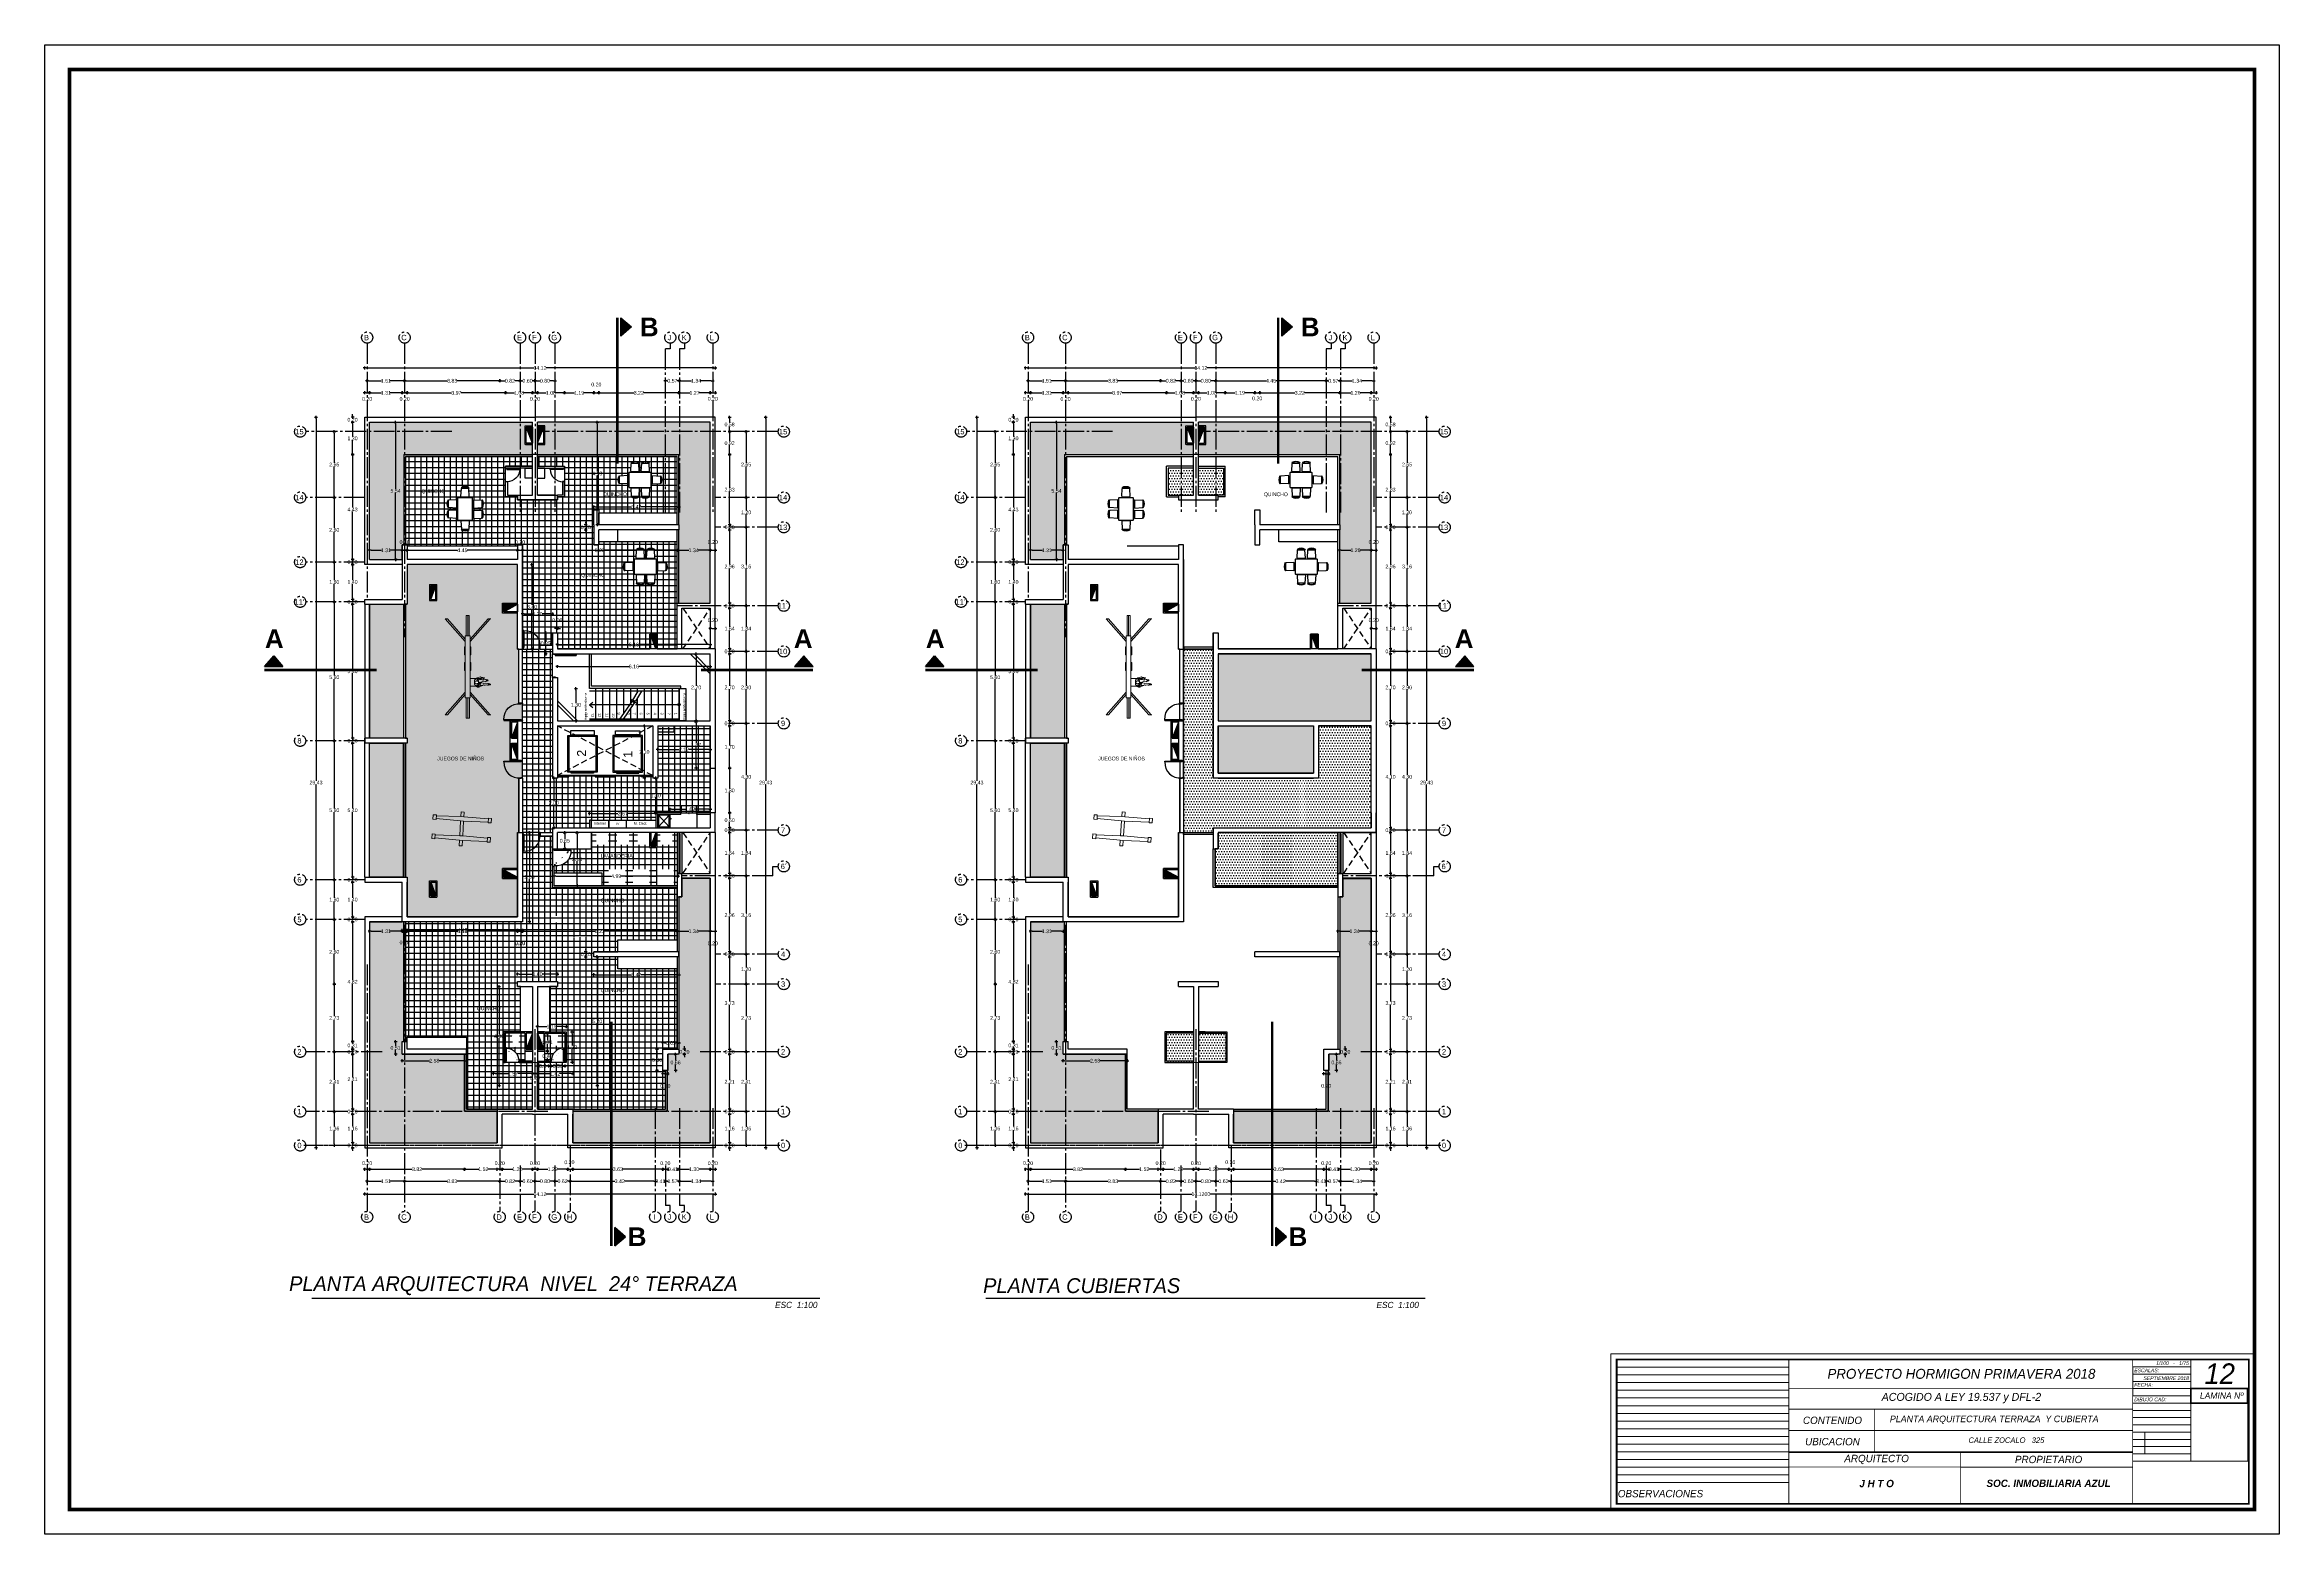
# Model space of a CAD drawing. Header units: millimetres. Extents: x 1217 to 2428, y 234 to 644.
# Drawn here: x 2338.5 to 2428.5, y 583.7 to 643.7 of the extents above; entities that cross this region are included whole.
import ezdxf

# ---------------------------------------------------------------- set-up
doc = ezdxf.new("R2010")
doc.units = ezdxf.units.MM
for name, pattern in [('ACAD_ISO04W100', [30, 24, -3, 0, -3]), ('DASHDOTX2', [0.84, 0.4, -0.2, 0.04, -0.2]), ('HIDDEN2', [0.1875, 0.125, -0.0625])]:
    doc.linetypes.add(name, pattern=pattern)
doc.layers.get('0').update_dxf_attribs({"lineweight": 5})
doc.layers.add('0.05', color=9, linetype='Continuous', lineweight=5)
for name, color, linetype in [('0.1', 251, 'Continuous'), ('0.2', 2, 'Continuous'), ('0.3', 6, 'Continuous'), ('CORTES', 30, 'Continuous'), ('COTAS', 252, 'Continuous'), ('COTAS INTERIORES', 3, 'Continuous'), ('EJES', 8, 'Continuous'), ('ESTRUCTURA', 3, 'Continuous'), ('HOJA PUERTA', 2, 'Continuous'), ('MUEBLES', 8, 'Continuous'), ('MUROS', 7, 'Continuous'), ('PUERTAS', 2, 'Continuous'), ('SHAFT', 3, 'Continuous'), ('TABIQUES', 4, 'Continuous')]:
    doc.layers.add(name, color=color, linetype=linetype)
doc.layers.get('MUEBLES').off()
doc.styles.add('INTERARQ', font='arial.ttf')
doc.styles.add('ROMANS', font='arial.ttf', dxfattribs={"height": 22.5})
doc.styles.get("Standard").update_dxf_attribs({"font": 'arial.ttf'})
doc.dimstyles.new('ESCALA_1-50', dxfattribs={"dimtxt": 0.15, "dimasz": 0.06, "dimexe": 0.18, "dimexo": 0.0625, "dimgap": 0, "dimtad": 0, "dimtih": 1, "dimtoh": 1, "dimzin": 0, "dimdsep": 46, "dimtxsty": 'INTERARQ', "dimblk": 'DIMTICK', "dimcen": 0, "dimse1": 1, "dimse2": 1, "dimclrd": 256, "dimclre": 1, "dimclrt": 2, "dimadec": 0, "dimazin": 0, "dimtfac": 4.5, "dimtofl": 0, "dimtmove": 2, "dimatfit": 3, "dimldrblk": 'DIMTICK', "dimfxl": 0, "dimtolj": 1, "dimtzin": 0, "dimarcsym": 0})
pattern_1 = [(90, (1519.48147, 82.26695), (-0.23811461, 2e-16), []), (180, (1519.48147, 82.26695), (-2e-16, -0.23811461), [])]
pattern_2 = [(90, (-7750651.51605, 382161.381723), (-0.03174861500004, 8e-17), [])]
pattern_3 = [(180, (7755194.697144, -383930.265753), (-4e-17, -0.03174861500004), [])]
pattern_4 = [(180, (7755364.719843, -380910.956943), (-6e-17, -0.03174861733463), [])]
pattern_5 = [(180, (7755357.08995, -380908.95945), (-6e-17, -0.03174861733463), [])]
pattern_6 = [(180, (7755188.886815, -383939.998965), (-4e-17, -0.03174861500004), [])]
pattern_7 = [(0, (-121.64268, -347.84415), (0.11, 0.19), [0.01, -0.1675, 0.0075, -0.0725, 0.015, -0.1775]), (10, (-121.69018, -347.74165), (0.067230114, 0.237786904), [0.0175, -0.0425, 0.0225, -0.1325, 0.0125, -0.165]), (20, (-121.71518, -347.82165), (0.1112257946, 0.184146878), [0.02, -0.1375, 0.0175, -0.1025, 0.0125, -0.08]), (30, (-121.64268, -347.83665), (-0.018307714, 0.21170989), [0.0125, -0.0825, 0.01, -0.1225, 0.0075, -0.1625]), (40, (-121.71268, -347.78165), (0.028196598, 0.1803086295), [0.01, -0.11, 0.0075, -0.07, 0.02, -0.1275]), (50, (-121.67518, -347.87165), (-0.066873221, 0.196444578), [0.005, -0.0925, 0.0125, -0.1525, 0.015, -0.0775]), (60, (-121.66768, -347.85415), (-0.082894192, 0.186423048), [0.0125, -0.1025, 0.005, -0.12, 0.01, -0.0925]), (70, (-121.69518, -347.88415), (-0.091576892, 0.1796557065), [0.0075, -0.0475, 0.015, -0.08, 0.01, -0.11]), (80, (-121.68268, -347.73665), (-0.173804453, 0.137266209), [0.0175, -0.11, 0.0075, -0.13, 0.015, -0.1225]), (90, (-121.66768, -347.84415), (-0.22, 0.0925), [0.015, -0.0775, 0.01, -0.1525, 0.005, -0.155]), (100, (-121.70768, -347.76665), (-0.206642882, 0.120954409), [0.0175, -0.0975, 0.015, -0.08, 0.0175, -0.1825]), (110, (-121.72518, -347.90915), (-0.200366951, 0.068075949), [0.02, -0.065, 0.01, -0.1325, 0.015, -0.145]), (120, (-121.79268, -347.87915), (-0.238874954, 0.023743557), [0.0125, -0.1675, 0.015, -0.0775, 0.0175, -0.1025]), (130, (-121.73768, -347.93415), (-0.232589806, 0.059388401), [0.0075, -0.055, 0.01, -0.1075, 0.02, -0.14]), (140, (-121.81268, -347.73415), (-0.18383071, -0.02850474), [0.015, -0.09, 0.0175, -0.0775, 0.01, -0.105]), (150, (-121.60518, -347.94915), (-0.170687477, -0.100639382), [0.01, -0.07, 0.02, -0.155, 0.0175, -0.1425]), (160, (-121.77018, -347.80915), (-0.198250895, -0.135357241), [0.015, -0.105, 0.0125, -0.095, 0.01, -0.1525]), (170, (-121.75518, -347.86915), (-0.179703373, -0.140935971), [0.0225, -0.0825, 0.015, -0.1125, 0.02, -0.11])]
pattern_8 = [(0, (-121.82268, -347.96415), (0.053578128, 0.1071562556), [0, -0.1071562556])]
pattern_9 = [(90, (-7750624.898043, 382161.381723), (-0.03174861500004, 8e-17), [])]
pattern_10 = [(180, (7755221.31515, -383930.265753), (-4e-17, -0.03174861500004), [])]
pattern_11 = [(180, (7755383.707958, -380908.95945), (-6e-17, -0.03174861733463), [])]
pattern_12 = [(180, (7755559.931404, -383947.06152), (-4e-17, -0.03175000166736), [])]

# ---------------------------------------------------------------- blocks, each defined once
blk = doc.blocks.new('ASCENSOR')
blk.add_line((-0.425, 0.086), (0.425, 0.086))
for points in [[(0.55, 0.086), (0.55, 1.486), (-0.55, 1.486), (-0.55, 0.086), (-0.425, 0.086), (-0.425, 0.043), (-0.593, 0.043), (-0.593, 1.528), (0.593, 1.528), (0.593, 0.043), (0.425, 0.043), (0.425, 0.086)], [(-0.484, 1.71), (-0.484, 1.552), (0.484, 1.552), (0.484, 1.71)], [(0, 0.043), (0, 0), (-0.45, 0), (-0.45, 0.043)], [(0.45, 0.043), (0.45, 0), (0, 0), (0, 0.043)]]:
    blk.add_lwpolyline(points, close=True)
blk = doc.blocks.new('Simple-A ras - 095 x 202mm_1-19-10_54')
at = {"layer": 'HOJA PUERTA'}
for p, q in [((-0.455, 0.035), (-0.475, 0.035)), ((-0.455, -0.004), (-0.455, 0.035)), ((0.411, 0.035), (0.411, 0.87)), ((0.456, 0.87), (0.411, 0.87)), ((0.456, 0.035), (0.411, 0.035)), ((0.455, 0.001), (0.445, 0.001)), ((0.445, 0.001), (0.445, -0.035)), ((0.455, 0.035), (0.455, 0.001)), ((0.475, 0.035), (0.455, 0.035)), ((0.456, 0.035), (0.456, 0.87)), ((-0.475, -0.035), (-0.445, -0.035)), ((-0.445, -0.004), (-0.455, -0.004)), ((-0.445, -0.035), (-0.445, -0.004)), ((0.445, -0.035), (0.475, -0.035))]:
    blk.add_line(p, q, dxfattribs=at)
blk = doc.blocks.new('FGFGFGFG')
at = {"layer": 'PUERTAS'}
for p, q in [((381629.7, 7752655.46), (381629.66, 7752655.46)), ((381629.66, 7752655.46), (381629.66, 7752654.65)), ((381629.7, 7752654.64), (381629.7, 7752655.46)), ((381629.64, 7752654.64), (381629.66, 7752654.64)), ((381629.67, 7752654.57), (381629.64, 7752654.57)), ((381629.66, 7752654.65), (381629.66, 7752654.59)), ((381629.66, 7752654.64), (381629.7, 7752654.64)), ((381629.66, 7752654.59), (381629.67, 7752654.59)), ((381629.67, 7752654.59), (381629.67, 7752654.57)), ((381630.46, 7752654.59), (381630.47, 7752654.59)), ((381630.46, 7752654.57), (381630.46, 7752654.59)), ((381630.49, 7752654.57), (381630.46, 7752654.57)), ((381630.47, 7752654.59), (381630.47, 7752654.65)), ((381630.49, 7752654.64), (381630.47, 7752654.64))]:
    blk.add_line(p, q, dxfattribs=at)
at = {"layer": 'PUERTAS', "extrusion": (0, 0, -1)}
blk.add_ellipse((381629.57, 7752654.57), major_axis=(0.706, 0.668), ratio=0.836444, start_param=-0.755704, end_param=0.755704, dxfattribs=at)
blk = doc.blocks.new('DFDFDFDFDDFGGG')
at = {"layer": 'PUERTAS'}
for p, q in [((381629.68, 7752659.52), (381629.64, 7752659.52)), ((381629.64, 7752659.45), (381629.66, 7752659.45)), ((381629.66, 7752659.49), (381629.68, 7752659.49)), ((381629.66, 7752659.45), (381629.66, 7752659.49)), ((381629.66, 7752658.75), (381629.66, 7752659.45)), ((381629.66, 7752659.45), (381629.71, 7752659.45)), ((381629.71, 7752658.75), (381629.66, 7752658.75)), ((381629.68, 7752659.49), (381629.68, 7752659.52)), ((381629.71, 7752659.45), (381629.71, 7752658.75)), ((381630.36, 7752659.52), (381630.36, 7752659.49)), ((381630.39, 7752659.52), (381630.36, 7752659.52)), ((381630.36, 7752659.49), (381630.37, 7752659.49)), ((381630.37, 7752659.49), (381630.37, 7752659.45)), ((381630.37, 7752659.45), (381630.39, 7752659.45))]:
    blk.add_line(p, q, dxfattribs=at)
blk.add_ellipse((381629.58, 7752659.53), major_axis=(-0.634, 0.523), ratio=0.91419, start_param=2.378631, end_param=3.775075, dxfattribs=at)
blk = doc.blocks.new('A$C6AC27FCF')
for p, q in [((-0.56, 0.07), (-0.57, 0.04)), ((-0.57, 0.04), (-0.55, 0.03)), ((-0.54, 0.1), (-0.56, 0.07)), ((-0.55, 0.03), (-0.48, 0.03)), ((-0.5, 0.1), (-0.54, 0.1)), ((-0.45, 0.1), (-0.5, 0.1)), ((-0.48, 0.03), (-0.46, 0)), ((-0.46, 0), (-0.41, 0.01)), ((-0.41, 0.11), (-0.45, 0.12)), ((-0.45, 0.12), (-0.45, 0.1)), ((-0.32, 0.1), (-0.41, 0.11)), ((-0.41, 0.01), (-0.32, 0.02)), ((-0.25, 0.1), (-0.32, 0.1)), ((-0.32, 0.02), (-0.27, 0)), ((-0.27, 0), (-0.21, -0.01)), ((-0.23, 0.1), (-0.25, 0.1)), ((-0.15, 0.11), (-0.23, 0.1)), ((-0.07, 0.12), (-0.15, 0.11)), ((-0.02, 0.13), (-0.07, 0.12)), ((0.03, 0.13), (-0.02, 0.13)), ((0.08, 0.22), (0.06, 0.22)), ((0.11, 0.2), (0.08, 0.22)), ((0.16, 0.16), (0.11, 0.2)), ((0.2, 0.12), (0.16, 0.16)), ((0.23, 0.08), (0.2, 0.12)), ((0.23, -0.17), (0.23, 0.08)), ((-0.68, -0.14), (-0.72, -0.15)), ((-0.72, -0.15), (-0.72, -0.17)), ((-0.72, -0.17), (-0.7, -0.2)), ((-0.7, -0.2), (-0.59, -0.2)), ((-0.65, -0.13), (-0.68, -0.14)), ((-0.59, -0.13), (-0.65, -0.13)), ((-0.58, -0.12), (-0.59, -0.13)), ((-0.59, -0.2), (-0.58, -0.21)), ((-0.43, -0.1), (-0.58, -0.12)), ((-0.58, -0.21), (-0.53, -0.21)), ((-0.53, -0.21), (-0.46, -0.2)), ((-0.46, -0.2), (-0.39, -0.21)), ((-0.33, -0.11), (-0.43, -0.1)), ((-0.39, -0.21), (-0.35, -0.21)), ((-0.35, -0.21), (-0.31, -0.2)), ((-0.29, -0.1), (-0.33, -0.11)), ((-0.31, -0.2), (-0.25, -0.23)), ((-0.2, -0.07), (-0.29, -0.1)), ((-0.25, -0.23), (-0.17, -0.23)), ((-0.21, -0.01), (-0.1, -0.05)), ((-0.16, -0.06), (-0.2, -0.07)), ((-0.17, -0.23), (-0.09, -0.23)), ((-0.1, -0.05), (-0.14, -0.05)), ((-0.09, -0.23), (-0.08, -0.23)), ((-0.02, -0.34), (0.05, -0.33)), ((0.05, -0.33), (0.12, -0.29)), ((0.12, -0.29), (0.19, -0.21)), ((0.19, -0.21), (0.2, -0.2)), ((0.2, -0.2), (0.23, -0.17))]:
    blk.add_line(p, q)
for points in [[(-0.45, 0.1), (-0.47, 0.08), (-0.47, 0.06), (-0.48, 0.03)], [(0.03, 0.13), (-0.07, 0.17), (-0.18, 0.19), (-0.17, 0.2), (-0.31, 0.16), (-0.32, 0.16), (-0.28, 0.18), (-0.36, 0.2), (-0.36, 0.22), (-0.26, 0.24), (-0.17, 0.24), (-0.12, 0.27), (0.06, 0.22)], [(0.14, -0.12), (0.17, -0.11), (0.2, -0.08), (0.22, -0.04), (0.19, 0), (0.16, 0.02), (0.14, 0.02), (0.12, 0.04), (0.08, 0.03), (0.07, 0.03), (0.05, 0.02), (0.01, 0.02), (0, 0), (-0.01, -0.03), (-0.02, -0.04), (-0.04, -0.05), (-0.01, -0.06), (-0.01, -0.08), (0, -0.1), (0.03, -0.11), (0.06, -0.11), (0.07, -0.11), (0.08, -0.13), (0.13, -0.13), (0.13, -0.12)], [(-0.01, 0), (-0.01, 0.04), (0.03, 0.1), (0.14, 0.17)], [(-0.59, -0.13), (-0.58, -0.16), (-0.59, -0.17), (-0.59, -0.2)], [(0.01, -0.23), (0, -0.22), (-0.04, -0.19), (-0.05, -0.2), (-0.08, -0.06), (-0.1, -0.06), (-0.09, -0.1), (-0.15, -0.04), (-0.16, -0.05), (-0.13, -0.15), (-0.08, -0.23), (-0.07, -0.27), (-0.02, -0.34)], [(0.14, -0.27), (0.01, -0.18), (0, -0.14), (-0.02, -0.11), (-0.02, -0.08)], [(0, -0.22), (0.02, -0.22), (0.03, -0.24), (0.03, -0.24), (0.01, -0.23)]]:
    blk.add_lwpolyline(points)
blk = doc.blocks.new('columpio')
at = {"layer": '0.05'}
for p, q in [((2395.69, 1084.93), (2395.52, 1084.93)), ((2396.76, 1083.57), (2395.56, 1084.93)), ((2396.76, 1083.71), (2395.69, 1084.93)), ((2396.76, 1083.91), (2396.76, 1080.23)), ((2397.04, 1083.91), (2396.76, 1083.91)), ((2396.9, 1085.12), (2396.81, 1085.12)), ((2396.9, 1085.12), (2396.81, 1085.12)), ((2396.9, 1085.12), (2396.81, 1085.12)), ((2396.81, 1083.91), (2396.81, 1085.12)), ((2396.9, 1085.12), (2396.99, 1085.12)), ((2396.9, 1083.91), (2396.9, 1085.12)), ((2396.99, 1083.91), (2396.99, 1085.12)), ((2396.99, 1083.91), (2396.99, 1085.12)), ((2397.04, 1083.57), (2398.23, 1084.93)), ((2397.04, 1083.71), (2398.1, 1084.93)), ((2397.04, 1083.91), (2397.04, 1080.23)), ((2398.23, 1084.93), (2398.1, 1084.93)), ((2396.76, 1083.26), (2396.71, 1083.26)), ((2396.71, 1082.79), (2396.71, 1083.26)), ((2396.76, 1082.79), (2396.71, 1082.79)), ((2397.04, 1083.26), (2397.09, 1083.26)), ((2397.04, 1082.79), (2397.09, 1082.79)), ((2397.09, 1082.79), (2397.09, 1083.26)), ((2396.09, 1081.38), (2396.09, 1081.31)), ((2396.76, 1081.38), (2396.1, 1081.38)), ((2396.27, 1081.34), (2396.27, 1081.33)), ((2396.76, 1082.32), (2396.71, 1082.32)), ((2396.71, 1081.85), (2396.71, 1082.32)), ((2396.76, 1081.85), (2396.71, 1081.85)), ((2397.04, 1082.32), (2397.09, 1082.32)), ((2397.04, 1081.85), (2397.08, 1081.85)), ((2397.08, 1081.85), (2397.09, 1082.32)), ((2396.76, 1080.57), (2395.56, 1079.21)), ((2396.76, 1080.43), (2395.69, 1079.21)), ((2396.09, 1081.17), (2396.09, 1081.14)), ((2396.09, 1080.97), (2396.09, 1080.92)), ((2396.2, 1080.92), (2396.09, 1080.92)), ((2396.76, 1080.92), (2396.2, 1080.92)), ((2396.27, 1080.98), (2396.27, 1080.97)), ((2397.04, 1080.23), (2396.76, 1080.23)), ((2396.8, 1080.23), (2396.8, 1079.03)), ((2396.89, 1080.23), (2396.89, 1079.03)), ((2396.99, 1080.23), (2396.99, 1079.03)), ((2397.04, 1080.57), (2398.23, 1079.21)), ((2397.04, 1080.43), (2398.1, 1079.21)), ((2395.69, 1079.21), (2395.52, 1079.21)), ((2396.9, 1079.03), (2396.8, 1079.03)), ((2396.9, 1079.03), (2396.8, 1079.03)), ((2396.9, 1079.03), (2396.99, 1079.03)), ((2398.23, 1079.21), (2398.1, 1079.21))]:
    blk.add_line(p, q, dxfattribs=at)
blk.add_blockref('A$C6AC27FCF', (2396.26, 1081.2), dxfattribs=at)
blk = doc.blocks.new('balancín')
at = {"layer": '0.05'}
for p, q in [((2384.31, 1078.04), (2384.48, 1078.04)), ((2384.31, 1078.04), (2384.31, 1077.8)), ((2384.31, 1077.8), (2384.48, 1077.8)), ((2384.48, 1078.04), (2384.48, 1077.8)), ((2384.48, 1078), (2385.8, 1078.04)), ((2384.48, 1077.84), (2385.8, 1077.8)), ((2385.8, 1078.04), (2385.8, 1078.29)), ((2385.8, 1078.29), (2385.96, 1078.29)), ((2385.8, 1078.04), (2385.96, 1078.04)), ((2385.8, 1077.01), (2385.8, 1077.8)), ((2385.8, 1077.8), (2385.96, 1077.8)), ((2385.96, 1078.04), (2385.96, 1078.29)), ((2387.29, 1078.01), (2385.96, 1078.04)), ((2387.29, 1077.83), (2385.96, 1077.8)), ((2385.96, 1077.01), (2385.96, 1077.8)), ((2387.29, 1078.04), (2387.45, 1078.04)), ((2387.29, 1078.04), (2387.29, 1077.8)), ((2387.29, 1077.8), (2387.45, 1077.8)), ((2387.45, 1078.04), (2387.45, 1077.8)), ((2384.31, 1077.01), (2384.48, 1077.01)), ((2384.31, 1077.01), (2384.31, 1076.76)), ((2384.31, 1076.76), (2384.48, 1076.76)), ((2384.48, 1076.97), (2385.8, 1077.01)), ((2384.48, 1077.01), (2384.48, 1076.76)), ((2384.48, 1076.81), (2385.8, 1076.76)), ((2385.8, 1077.01), (2385.96, 1077.01)), ((2385.8, 1076.47), (2385.8, 1076.76)), ((2385.8, 1076.76), (2385.96, 1076.76)), ((2385.8, 1076.47), (2385.96, 1076.47)), ((2387.29, 1076.98), (2385.96, 1077.01)), ((2387.29, 1076.79), (2385.96, 1076.76)), ((2385.96, 1076.47), (2385.96, 1076.76)), ((2387.29, 1077.01), (2387.45, 1077.01)), ((2387.29, 1077.01), (2387.29, 1076.76)), ((2387.29, 1076.76), (2387.45, 1076.76)), ((2387.45, 1077.01), (2387.45, 1076.76))]:
    blk.add_line(p, q, dxfattribs=at)
blk = doc.blocks.new('DIMTICK')
at = {"color": 1}
for p, q in [((-1, 0), (1, 0)), ((0, 1), (0, -1))]:
    blk.add_line(p, q, dxfattribs=at)
at = {"color": 3, "const_width": 0.141}
blk.add_lwpolyline([(0.7, 0.7), (-0.7, -0.7)], dxfattribs=at)
blk = doc.blocks.new('*D1569')
at = {"layer": 'COTAS INTERIORES', "lineweight": -2, "ltscale": 3, "transparency": 16777216}
for p, q in [((2363.072, 614.064), (2363.072, 613.501)), ((2363.072, 612.784), (2363.072, 613.348))]:
    blk.add_line(p, q, dxfattribs=at)
at = {"layer": 'DEFPOINTS', "color": 0, "ltscale": 3, "transparency": 16777216}
for p in [(2363.149, 614.124, 0), (2363.072, 612.724), (2363.149, 612.724, 0)]:
    blk.add_point(p, dxfattribs=at)
at = {"layer": 'COTAS INTERIORES', "lineweight": -2, "ltscale": 3, "transparency": 16777216, "xscale": 0.06, "yscale": 0.06, "zscale": 0.06}
for p, rotation in [((2363.072, 614.124), 90), ((2363.072, 612.724), 270)]:
    blk.add_blockref('DIMTICK', p, dxfattribs=dict(at, rotation=rotation))
at = {"layer": 'COTAS INTERIORES', "color": 2, "ltscale": 3, "transparency": 16777216, "insert": (2363.072, 613.424), "char_height": 0.15, "attachment_point": 5, "style": 'INTERARQ'}
blk.add_mtext('\\A1;1.40', dxfattribs=at)
blk = doc.blocks.new('*D1570')
at = {"layer": 'COTAS INTERIORES', "lineweight": -2, "ltscale": 3, "transparency": 16777216}
for p, q in [((2358.967, 614.064), (2358.967, 613.201)), ((2358.967, 612.184), (2358.967, 613.048))]:
    blk.add_line(p, q, dxfattribs=at)
at = {"layer": 'DEFPOINTS', "color": 0, "ltscale": 3, "transparency": 16777216}
for p in [(2358.909, 614.124, 0), (2358.909, 612.124, 0), (2358.967, 612.124)]:
    blk.add_point(p, dxfattribs=at)
at = {"layer": 'COTAS INTERIORES', "lineweight": -2, "ltscale": 3, "transparency": 16777216, "xscale": 0.06, "yscale": 0.06, "zscale": 0.06}
for p, rotation in [((2358.967, 614.124), 90), ((2358.967, 612.124), 270)]:
    blk.add_blockref('DIMTICK', p, dxfattribs=dict(at, rotation=rotation))
at = {"layer": 'COTAS INTERIORES', "color": 2, "ltscale": 3, "transparency": 16777216, "insert": (2358.967, 613.124), "char_height": 0.15, "attachment_point": 5, "style": 'INTERARQ'}
blk.add_mtext('\\A1;2.00', dxfattribs=at)
blk = doc.blocks.new('*D1571')
at = {"layer": 'COTAS INTERIORES', "lineweight": -2, "ltscale": 3, "transparency": 16777216}
for p, q in [((2357.767, 620.733), (2358.12, 620.733)), ((2358.849, 620.733), (2358.495, 620.733))]:
    blk.add_line(p, q, dxfattribs=at)
at = {"layer": 'DEFPOINTS', "color": 0, "ltscale": 3, "transparency": 16777216}
for p in [(2357.707, 620.733), (2358.909, 619.321, 0), (2357.707, 614.113, 0)]:
    blk.add_point(p, dxfattribs=at)
at = {"layer": 'COTAS INTERIORES', "lineweight": -2, "ltscale": 3, "transparency": 16777216, "xscale": 0.06, "yscale": 0.06, "zscale": 0.06, "rotation": 180}
blk.add_blockref('DIMTICK', (2357.707, 620.733), dxfattribs=at)
at = {"layer": 'COTAS INTERIORES', "lineweight": -2, "ltscale": 3, "transparency": 16777216, "xscale": 0.06, "yscale": 0.06, "zscale": 0.06}
blk.add_blockref('DIMTICK', (2358.909, 620.733), dxfattribs=at)
at = {"layer": 'COTAS INTERIORES', "color": 2, "ltscale": 3, "transparency": 16777216, "insert": (2358.308, 620.733), "char_height": 0.15, "attachment_point": 5, "style": 'INTERARQ'}
blk.add_mtext('\\A1;1.20', dxfattribs=at)
blk = doc.blocks.new('*D1572')
at = {"layer": 'COTAS INTERIORES', "lineweight": -2, "ltscale": 3, "transparency": 16777216}
for p, q in [((2359.859, 617.665), (2359.859, 617.152)), ((2359.859, 616.485), (2359.859, 616.998))]:
    blk.add_line(p, q, dxfattribs=at)
at = {"layer": 'DEFPOINTS', "color": 0, "ltscale": 3, "transparency": 16777216}
for p in [(2360.409, 617.725, 0), (2359.859, 616.425), (2360.409, 616.425, 0)]:
    blk.add_point(p, dxfattribs=at)
at = {"layer": 'COTAS INTERIORES', "lineweight": -2, "ltscale": 3, "transparency": 16777216, "xscale": 0.06, "yscale": 0.06, "zscale": 0.06}
for p, rotation in [((2359.859, 617.725), 90), ((2359.859, 616.425), 270)]:
    blk.add_blockref('DIMTICK', p, dxfattribs=dict(at, rotation=rotation))
at = {"layer": 'COTAS INTERIORES', "color": 2, "ltscale": 3, "transparency": 16777216, "insert": (2359.859, 617.075), "char_height": 0.15, "attachment_point": 5, "style": 'INTERARQ'}
blk.add_mtext('\\A1;1.30', dxfattribs=at)
blk = doc.blocks.new('*D1428')
at = {"layer": 'COTAS', "lineweight": -2, "ltscale": 3, "transparency": 16777216}
blk.add_line((2351.408, 598.369), (2351.488, 598.369), dxfattribs=at)
at = {"layer": 'DEFPOINTS', "color": 0, "ltscale": 3, "transparency": 16777216}
for p in [(2351.348, 602.665, 0), (2351.548, 602.865, 0), (2351.548, 598.369)]:
    blk.add_point(p, dxfattribs=at)
at = {"layer": 'COTAS', "lineweight": -2, "ltscale": 3, "transparency": 16777216, "xscale": 0.06, "yscale": 0.06, "zscale": 0.06, "rotation": 180}
blk.add_blockref('DIMTICK', (2351.348, 598.369), dxfattribs=at)
at = {"layer": 'COTAS', "lineweight": -2, "ltscale": 3, "transparency": 16777216, "xscale": 0.06, "yscale": 0.06, "zscale": 0.06}
blk.add_blockref('DIMTICK', (2351.548, 598.369), dxfattribs=at)
at = {"layer": 'COTAS', "color": 2, "ltscale": 3, "transparency": 16777216, "insert": (2351.448, 598.615), "char_height": 0.15, "attachment_point": 5, "style": 'INTERARQ'}
blk.add_mtext('\\A1;0.20', dxfattribs=at)
blk = doc.blocks.new('*D1429')
at = {"layer": 'COTAS', "lineweight": -2, "ltscale": 3, "transparency": 16777216}
for p, q in [((2351.608, 598.369), (2353.264, 598.369)), ((2355.308, 598.369), (2353.652, 598.369))]:
    blk.add_line(p, q, dxfattribs=at)
at = {"layer": 'DEFPOINTS', "color": 0, "ltscale": 3, "transparency": 16777216}
for p in [(2351.548, 602.865, 0), (2355.368, 600.713, 0), (2355.368, 598.369)]:
    blk.add_point(p, dxfattribs=at)
at = {"layer": 'COTAS', "lineweight": -2, "ltscale": 3, "transparency": 16777216, "xscale": 0.06, "yscale": 0.06, "zscale": 0.06, "rotation": 180}
blk.add_blockref('DIMTICK', (2351.548, 598.369), dxfattribs=at)
at = {"layer": 'COTAS', "lineweight": -2, "ltscale": 3, "transparency": 16777216, "xscale": 0.06, "yscale": 0.06, "zscale": 0.06}
blk.add_blockref('DIMTICK', (2355.368, 598.369), dxfattribs=at)
at = {"layer": 'COTAS', "color": 2, "ltscale": 3, "transparency": 16777216, "insert": (2353.458, 598.369), "char_height": 0.15, "attachment_point": 5, "style": 'INTERARQ'}
blk.add_mtext('\\A1;3.82', dxfattribs=at)
blk = doc.blocks.new('*D1430')
at = {"layer": 'COTAS', "lineweight": -2, "ltscale": 3, "transparency": 16777216}
blk.add_line((2356.748, 598.369), (2356.828, 598.369), dxfattribs=at)
at = {"layer": 'DEFPOINTS', "color": 0, "ltscale": 3, "transparency": 16777216}
for p in [(2356.688, 600.788, 0), (2356.888, 600.588, 0), (2356.888, 598.369)]:
    blk.add_point(p, dxfattribs=at)
at = {"layer": 'COTAS', "lineweight": -2, "ltscale": 3, "transparency": 16777216, "xscale": 0.06, "yscale": 0.06, "zscale": 0.06, "rotation": 180}
blk.add_blockref('DIMTICK', (2356.688, 598.369), dxfattribs=at)
at = {"layer": 'COTAS', "lineweight": -2, "ltscale": 3, "transparency": 16777216, "xscale": 0.06, "yscale": 0.06, "zscale": 0.06}
blk.add_blockref('DIMTICK', (2356.888, 598.369), dxfattribs=at)
at = {"layer": 'COTAS', "color": 2, "ltscale": 3, "transparency": 16777216, "insert": (2356.788, 598.615), "char_height": 0.15, "attachment_point": 5, "style": 'INTERARQ'}
blk.add_mtext('\\A1;0.20', dxfattribs=at)
blk = doc.blocks.new('*D1431')
at = {"layer": 'COTAS', "lineweight": -2, "ltscale": 3, "transparency": 16777216}
for p, q in [((2356.948, 598.369), (2357.311, 598.369)), ((2358.048, 598.369), (2357.685, 598.369))]:
    blk.add_line(p, q, dxfattribs=at)
at = {"layer": 'DEFPOINTS', "color": 0, "ltscale": 3, "transparency": 16777216}
for p in [(2356.888, 600.588, 0), (2358.108, 600.788, 0), (2358.108, 598.369)]:
    blk.add_point(p, dxfattribs=at)
at = {"layer": 'COTAS', "lineweight": -2, "ltscale": 3, "transparency": 16777216, "xscale": 0.06, "yscale": 0.06, "zscale": 0.06, "rotation": 180}
blk.add_blockref('DIMTICK', (2356.888, 598.369), dxfattribs=at)
at = {"layer": 'COTAS', "lineweight": -2, "ltscale": 3, "transparency": 16777216, "xscale": 0.06, "yscale": 0.06, "zscale": 0.06}
blk.add_blockref('DIMTICK', (2358.108, 598.369), dxfattribs=at)
at = {"layer": 'COTAS', "color": 2, "ltscale": 3, "transparency": 16777216, "insert": (2357.498, 598.369), "char_height": 0.15, "attachment_point": 5, "style": 'INTERARQ'}
blk.add_mtext('\\A1;1.22', dxfattribs=at)
blk = doc.blocks.new('*D1432')
at = {"layer": 'COTAS', "lineweight": -2, "ltscale": 3, "transparency": 16777216}
blk.add_line((2358.168, 598.369), (2358.248, 598.369), dxfattribs=at)
at = {"layer": 'DEFPOINTS', "color": 0, "ltscale": 3, "transparency": 16777216}
for p in [(2358.108, 600.295), (2358.308, 600.295), (2358.308, 598.369)]:
    blk.add_point(p, dxfattribs=at)
at = {"layer": 'COTAS', "lineweight": -2, "ltscale": 3, "transparency": 16777216, "xscale": 0.06, "yscale": 0.06, "zscale": 0.06, "rotation": 180}
blk.add_blockref('DIMTICK', (2358.108, 598.369), dxfattribs=at)
at = {"layer": 'COTAS', "lineweight": -2, "ltscale": 3, "transparency": 16777216, "xscale": 0.06, "yscale": 0.06, "zscale": 0.06}
blk.add_blockref('DIMTICK', (2358.308, 598.369), dxfattribs=at)
at = {"layer": 'COTAS', "color": 2, "ltscale": 3, "transparency": 16777216, "insert": (2358.208, 598.609), "char_height": 0.15, "attachment_point": 5, "style": 'INTERARQ'}
blk.add_mtext('\\A1;0.20', dxfattribs=at)
blk = doc.blocks.new('*D1433')
at = {"layer": 'COTAS', "lineweight": -2, "ltscale": 3, "transparency": 16777216}
for p, q in [((2358.368, 598.369), (2358.731, 598.369)), ((2359.468, 598.369), (2359.105, 598.369))]:
    blk.add_line(p, q, dxfattribs=at)
at = {"layer": 'DEFPOINTS', "color": 0, "ltscale": 3, "transparency": 16777216}
for p in [(2358.308, 600.788, 0), (2359.528, 600.588, 0), (2359.528, 598.369)]:
    blk.add_point(p, dxfattribs=at)
at = {"layer": 'COTAS', "lineweight": -2, "ltscale": 3, "transparency": 16777216, "xscale": 0.06, "yscale": 0.06, "zscale": 0.06, "rotation": 180}
blk.add_blockref('DIMTICK', (2358.308, 598.369), dxfattribs=at)
at = {"layer": 'COTAS', "lineweight": -2, "ltscale": 3, "transparency": 16777216, "xscale": 0.06, "yscale": 0.06, "zscale": 0.06}
blk.add_blockref('DIMTICK', (2359.528, 598.369), dxfattribs=at)
at = {"layer": 'COTAS', "color": 2, "ltscale": 3, "transparency": 16777216, "insert": (2358.918, 598.369), "char_height": 0.15, "attachment_point": 5, "style": 'INTERARQ'}
blk.add_mtext('\\A1;1.22', dxfattribs=at)
blk = doc.blocks.new('*D1434')
at = {"layer": 'COTAS', "lineweight": -2, "ltscale": 3, "transparency": 16777216}
blk.add_line((2359.588, 598.369), (2359.668, 598.369), dxfattribs=at)
at = {"layer": 'DEFPOINTS', "color": 0, "ltscale": 3, "transparency": 16777216}
for p in [(2359.528, 600.588, 0), (2359.728, 599.616, 0), (2359.728, 598.369)]:
    blk.add_point(p, dxfattribs=at)
at = {"layer": 'COTAS', "lineweight": -2, "ltscale": 3, "transparency": 16777216, "xscale": 0.06, "yscale": 0.06, "zscale": 0.06, "rotation": 180}
blk.add_blockref('DIMTICK', (2359.528, 598.369), dxfattribs=at)
at = {"layer": 'COTAS', "lineweight": -2, "ltscale": 3, "transparency": 16777216, "xscale": 0.06, "yscale": 0.06, "zscale": 0.06}
blk.add_blockref('DIMTICK', (2359.728, 598.369), dxfattribs=at)
at = {"layer": 'COTAS', "color": 2, "ltscale": 3, "transparency": 16777216, "insert": (2359.594, 598.647), "char_height": 0.15, "attachment_point": 5, "style": 'INTERARQ'}
blk.add_mtext('\\A1;0.20', dxfattribs=at)
blk = doc.blocks.new('*D1435')
at = {"layer": 'COTAS', "lineweight": -2, "ltscale": 3, "transparency": 16777216}
blk.add_line((2363.418, 598.369), (2363.498, 598.369), dxfattribs=at)
at = {"layer": 'DEFPOINTS', "color": 0, "ltscale": 3, "transparency": 16777216}
for p in [(2363.358, 599.695), (2363.558, 599.695), (2363.558, 598.369)]:
    blk.add_point(p, dxfattribs=at)
at = {"layer": 'COTAS', "lineweight": -2, "ltscale": 3, "transparency": 16777216, "xscale": 0.06, "yscale": 0.06, "zscale": 0.06, "rotation": 180}
blk.add_blockref('DIMTICK', (2363.358, 598.369), dxfattribs=at)
at = {"layer": 'COTAS', "lineweight": -2, "ltscale": 3, "transparency": 16777216, "xscale": 0.06, "yscale": 0.06, "zscale": 0.06}
blk.add_blockref('DIMTICK', (2363.558, 598.369), dxfattribs=at)
at = {"layer": 'COTAS', "color": 2, "ltscale": 3, "transparency": 16777216, "insert": (2363.458, 598.61), "char_height": 0.15, "attachment_point": 5, "style": 'INTERARQ'}
blk.add_mtext('\\A1;0.20', dxfattribs=at)
blk = doc.blocks.new('*D1436')
at = {"layer": 'COTAS', "lineweight": -2, "ltscale": 3, "transparency": 16777216}
for p, q in [((2363.498, 598.369), (2363.438, 598.369)), ((2364.028, 598.369), (2364.088, 598.369))]:
    blk.add_line(p, q, dxfattribs=at)
at = {"layer": 'DEFPOINTS', "color": 0, "ltscale": 3, "transparency": 16777216}
for p in [(2363.968, 602.665), (2363.558, 599.695), (2363.968, 598.369)]:
    blk.add_point(p, dxfattribs=at)
at = {"layer": 'COTAS', "lineweight": -2, "ltscale": 3, "transparency": 16777216, "xscale": 0.06, "yscale": 0.06, "zscale": 0.06}
blk.add_blockref('DIMTICK', (2363.558, 598.369), dxfattribs=at)
at = {"layer": 'COTAS', "lineweight": -2, "ltscale": 3, "transparency": 16777216, "xscale": 0.06, "yscale": 0.06, "zscale": 0.06, "rotation": 180}
blk.add_blockref('DIMTICK', (2363.968, 598.369), dxfattribs=at)
at = {"layer": 'COTAS', "color": 2, "ltscale": 3, "transparency": 16777216, "insert": (2363.763, 598.369), "char_height": 0.15, "attachment_point": 5, "style": 'INTERARQ'}
blk.add_mtext('\\A1;0.41', dxfattribs=at)
blk = doc.blocks.new('*D1437')
at = {"layer": 'COTAS', "lineweight": -2, "ltscale": 3, "transparency": 16777216}
for p, q in [((2364.028, 598.369), (2364.431, 598.369)), ((2365.208, 598.369), (2364.806, 598.369))]:
    blk.add_line(p, q, dxfattribs=at)
at = {"layer": 'DEFPOINTS', "color": 0, "ltscale": 3, "transparency": 16777216}
for p in [(2363.968, 602.665), (2365.268, 602.865), (2365.268, 598.369)]:
    blk.add_point(p, dxfattribs=at)
at = {"layer": 'COTAS', "lineweight": -2, "ltscale": 3, "transparency": 16777216, "xscale": 0.06, "yscale": 0.06, "zscale": 0.06, "rotation": 180}
blk.add_blockref('DIMTICK', (2363.968, 598.369), dxfattribs=at)
at = {"layer": 'COTAS', "lineweight": -2, "ltscale": 3, "transparency": 16777216, "xscale": 0.06, "yscale": 0.06, "zscale": 0.06}
blk.add_blockref('DIMTICK', (2365.268, 598.369), dxfattribs=at)
at = {"layer": 'COTAS', "color": 2, "ltscale": 3, "transparency": 16777216, "insert": (2364.618, 598.369), "char_height": 0.15, "attachment_point": 5, "style": 'INTERARQ'}
blk.add_mtext('\\A1;1.30', dxfattribs=at)
blk = doc.blocks.new('*D1438')
at = {"layer": 'COTAS', "lineweight": -2, "ltscale": 3, "transparency": 16777216}
blk.add_line((2365.328, 598.369), (2365.408, 598.369), dxfattribs=at)
at = {"layer": 'DEFPOINTS', "color": 0, "ltscale": 3, "transparency": 16777216}
for p in [(2365.268, 602.865), (2365.468, 602.665), (2365.468, 598.369)]:
    blk.add_point(p, dxfattribs=at)
at = {"layer": 'COTAS', "lineweight": -2, "ltscale": 3, "transparency": 16777216, "xscale": 0.06, "yscale": 0.06, "zscale": 0.06, "rotation": 180}
blk.add_blockref('DIMTICK', (2365.268, 598.369), dxfattribs=at)
at = {"layer": 'COTAS', "lineweight": -2, "ltscale": 3, "transparency": 16777216, "xscale": 0.06, "yscale": 0.06, "zscale": 0.06}
blk.add_blockref('DIMTICK', (2365.468, 598.369), dxfattribs=at)
at = {"layer": 'COTAS', "color": 2, "ltscale": 3, "transparency": 16777216, "insert": (2365.369, 598.61), "char_height": 0.15, "attachment_point": 5, "style": 'INTERARQ'}
blk.add_mtext('\\A1;0.20', dxfattribs=at)
blk = doc.blocks.new('*D1439')
at = {"layer": 'COTAS', "lineweight": -2, "ltscale": 3, "transparency": 16777216}
for p, q in [((2351.508, 597.883), (2352.03, 597.883)), ((2352.898, 597.883), (2352.376, 597.883))]:
    blk.add_line(p, q, dxfattribs=at)
at = {"layer": 'DEFPOINTS', "color": 0, "ltscale": 3, "transparency": 16777216}
for p in [(2351.448, 597.883, 0), (2352.958, 597.883, 0), (2352.958, 597.883)]:
    blk.add_point(p, dxfattribs=at)
at = {"layer": 'COTAS', "lineweight": -2, "ltscale": 3, "transparency": 16777216, "xscale": 0.06, "yscale": 0.06, "zscale": 0.06, "rotation": 180}
blk.add_blockref('DIMTICK', (2351.448, 597.883), dxfattribs=at)
at = {"layer": 'COTAS', "lineweight": -2, "ltscale": 3, "transparency": 16777216, "xscale": 0.06, "yscale": 0.06, "zscale": 0.06}
blk.add_blockref('DIMTICK', (2352.958, 597.883), dxfattribs=at)
at = {"layer": 'COTAS', "color": 2, "ltscale": 3, "transparency": 16777216, "insert": (2352.203, 597.883), "char_height": 0.15, "attachment_point": 5, "style": 'INTERARQ'}
blk.add_mtext('\\A1;1.51', dxfattribs=at)
blk = doc.blocks.new('*D1440')
at = {"layer": 'COTAS', "lineweight": -2, "ltscale": 3, "transparency": 16777216}
for p, q in [((2353.018, 597.883), (2354.679, 597.883)), ((2356.728, 597.883), (2355.068, 597.883))]:
    blk.add_line(p, q, dxfattribs=at)
at = {"layer": 'DEFPOINTS', "color": 0, "ltscale": 3, "transparency": 16777216}
for p in [(2356.788, 598.893), (2352.958, 597.883, 0), (2356.788, 597.883)]:
    blk.add_point(p, dxfattribs=at)
at = {"layer": 'COTAS', "lineweight": -2, "ltscale": 3, "transparency": 16777216, "xscale": 0.06, "yscale": 0.06, "zscale": 0.06, "rotation": 180}
blk.add_blockref('DIMTICK', (2352.958, 597.883), dxfattribs=at)
at = {"layer": 'COTAS', "lineweight": -2, "ltscale": 3, "transparency": 16777216, "xscale": 0.06, "yscale": 0.06, "zscale": 0.06}
blk.add_blockref('DIMTICK', (2356.788, 597.883), dxfattribs=at)
at = {"layer": 'COTAS', "color": 2, "ltscale": 3, "transparency": 16777216, "insert": (2354.873, 597.883), "char_height": 0.15, "attachment_point": 5, "style": 'INTERARQ'}
blk.add_mtext('\\A1;3.83', dxfattribs=at)
blk = doc.blocks.new('*D1441')
at = {"layer": 'COTAS', "lineweight": -2, "ltscale": 3, "transparency": 16777216}
for p, q in [((2356.848, 597.883), (2357.004, 597.883)), ((2357.548, 597.883), (2357.392, 597.883))]:
    blk.add_line(p, q, dxfattribs=at)
at = {"layer": 'DEFPOINTS', "color": 0, "ltscale": 3, "transparency": 16777216}
for p in [(2356.788, 598.893), (2357.608, 598.993), (2357.608, 597.883)]:
    blk.add_point(p, dxfattribs=at)
at = {"layer": 'COTAS', "lineweight": -2, "ltscale": 3, "transparency": 16777216, "xscale": 0.06, "yscale": 0.06, "zscale": 0.06, "rotation": 180}
blk.add_blockref('DIMTICK', (2356.788, 597.883), dxfattribs=at)
at = {"layer": 'COTAS', "lineweight": -2, "ltscale": 3, "transparency": 16777216, "xscale": 0.06, "yscale": 0.06, "zscale": 0.06}
blk.add_blockref('DIMTICK', (2357.608, 597.883), dxfattribs=at)
at = {"layer": 'COTAS', "color": 2, "ltscale": 3, "transparency": 16777216, "insert": (2357.198, 597.883), "char_height": 0.15, "attachment_point": 5, "style": 'INTERARQ'}
blk.add_mtext('\\A1;0.82', dxfattribs=at)
blk = doc.blocks.new('*D1442')
at = {"layer": 'COTAS', "lineweight": -2, "ltscale": 3, "transparency": 16777216}
for p, q in [((2357.668, 597.883), (2357.713, 597.883)), ((2358.148, 597.883), (2358.102, 597.883))]:
    blk.add_line(p, q, dxfattribs=at)
at = {"layer": 'DEFPOINTS', "color": 0, "ltscale": 3, "transparency": 16777216}
for p in [(2357.608, 598.993), (2358.208, 598.993), (2358.208, 597.883)]:
    blk.add_point(p, dxfattribs=at)
at = {"layer": 'COTAS', "lineweight": -2, "ltscale": 3, "transparency": 16777216, "xscale": 0.06, "yscale": 0.06, "zscale": 0.06, "rotation": 180}
blk.add_blockref('DIMTICK', (2357.608, 597.883), dxfattribs=at)
at = {"layer": 'COTAS', "lineweight": -2, "ltscale": 3, "transparency": 16777216, "xscale": 0.06, "yscale": 0.06, "zscale": 0.06}
blk.add_blockref('DIMTICK', (2358.208, 597.883), dxfattribs=at)
at = {"layer": 'COTAS', "color": 2, "ltscale": 3, "transparency": 16777216, "insert": (2357.908, 597.883), "char_height": 0.15, "attachment_point": 5, "style": 'INTERARQ'}
blk.add_mtext('\\A1;0.60', dxfattribs=at)
blk = doc.blocks.new('*D1443')
at = {"layer": 'COTAS', "lineweight": -2, "ltscale": 3, "transparency": 16777216}
for p, q in [((2358.268, 597.883), (2358.414, 597.883)), ((2358.949, 597.883), (2358.803, 597.883))]:
    blk.add_line(p, q, dxfattribs=at)
at = {"layer": 'DEFPOINTS', "color": 0, "ltscale": 3, "transparency": 16777216}
for p in [(2358.208, 598.993), (2359.009, 598.993), (2359.009, 597.883)]:
    blk.add_point(p, dxfattribs=at)
at = {"layer": 'COTAS', "lineweight": -2, "ltscale": 3, "transparency": 16777216, "xscale": 0.06, "yscale": 0.06, "zscale": 0.06, "rotation": 180}
blk.add_blockref('DIMTICK', (2358.208, 597.883), dxfattribs=at)
at = {"layer": 'COTAS', "lineweight": -2, "ltscale": 3, "transparency": 16777216, "xscale": 0.06, "yscale": 0.06, "zscale": 0.06}
blk.add_blockref('DIMTICK', (2359.009, 597.883), dxfattribs=at)
at = {"layer": 'COTAS', "color": 2, "ltscale": 3, "transparency": 16777216, "insert": (2358.609, 597.883), "char_height": 0.15, "attachment_point": 5, "style": 'INTERARQ'}
blk.add_mtext('\\A1;0.80', dxfattribs=at)
blk = doc.blocks.new('*D1444')
at = {"layer": 'COTAS', "lineweight": -2, "ltscale": 3, "transparency": 16777216}
for p, q in [((2359.069, 597.883), (2359.125, 597.883)), ((2359.568, 597.883), (2359.513, 597.883))]:
    blk.add_line(p, q, dxfattribs=at)
at = {"layer": 'DEFPOINTS', "color": 0, "ltscale": 3, "transparency": 16777216}
for p in [(2359.009, 598.993), (2359.628, 598.993), (2359.628, 597.883)]:
    blk.add_point(p, dxfattribs=at)
at = {"layer": 'COTAS', "lineweight": -2, "ltscale": 3, "transparency": 16777216, "xscale": 0.06, "yscale": 0.06, "zscale": 0.06, "rotation": 180}
blk.add_blockref('DIMTICK', (2359.009, 597.883), dxfattribs=at)
at = {"layer": 'COTAS', "lineweight": -2, "ltscale": 3, "transparency": 16777216, "xscale": 0.06, "yscale": 0.06, "zscale": 0.06}
blk.add_blockref('DIMTICK', (2359.628, 597.883), dxfattribs=at)
at = {"layer": 'COTAS', "color": 2, "ltscale": 3, "transparency": 16777216, "insert": (2359.319, 597.883), "char_height": 0.15, "attachment_point": 5, "style": 'INTERARQ'}
blk.add_mtext('\\A1;0.62', dxfattribs=at)
blk = doc.blocks.new('*D1445')
at = {"layer": 'COTAS', "lineweight": -2, "ltscale": 3, "transparency": 16777216}
for p, q in [((2359.688, 597.883), (2361.426, 597.883)), ((2362.99, 597.883), (2361.814, 597.883))]:
    blk.add_line(p, q, dxfattribs=at)
at = {"layer": 'DEFPOINTS', "color": 0, "ltscale": 3, "transparency": 16777216}
for p in [(2359.628, 598.993), (2363.05, 598.993), (2363.05, 597.883)]:
    blk.add_point(p, dxfattribs=at)
at = {"layer": 'COTAS', "lineweight": -2, "ltscale": 3, "transparency": 16777216, "xscale": 0.06, "yscale": 0.06, "zscale": 0.06, "rotation": 180}
blk.add_blockref('DIMTICK', (2359.628, 597.883), dxfattribs=at)
at = {"layer": 'COTAS', "lineweight": -2, "ltscale": 3, "transparency": 16777216, "xscale": 0.06, "yscale": 0.06, "zscale": 0.06}
blk.add_blockref('DIMTICK', (2363.05, 597.883), dxfattribs=at)
at = {"layer": 'COTAS', "color": 2, "ltscale": 3, "transparency": 16777216, "insert": (2361.62, 597.883), "char_height": 0.15, "attachment_point": 5, "style": 'INTERARQ'}
blk.add_mtext('\\A1;3.42', dxfattribs=at)
blk = doc.blocks.new('*D1446')
at = {"layer": 'COTAS', "lineweight": -2, "ltscale": 3, "transparency": 16777216}
for p, q in [((2362.99, 597.883), (2362.93, 597.883)), ((2363.519, 597.883), (2363.579, 597.883))]:
    blk.add_line(p, q, dxfattribs=at)
at = {"layer": 'DEFPOINTS', "color": 0, "ltscale": 3, "transparency": 16777216}
for p in [(2363.05, 598.993), (2363.459, 598.993), (2363.459, 597.883)]:
    blk.add_point(p, dxfattribs=at)
at = {"layer": 'COTAS', "lineweight": -2, "ltscale": 3, "transparency": 16777216, "xscale": 0.06, "yscale": 0.06, "zscale": 0.06}
blk.add_blockref('DIMTICK', (2363.05, 597.883), dxfattribs=at)
at = {"layer": 'COTAS', "lineweight": -2, "ltscale": 3, "transparency": 16777216, "xscale": 0.06, "yscale": 0.06, "zscale": 0.06, "rotation": 180}
blk.add_blockref('DIMTICK', (2363.459, 597.883), dxfattribs=at)
at = {"layer": 'COTAS', "color": 2, "ltscale": 3, "transparency": 16777216, "insert": (2363.255, 597.883), "char_height": 0.15, "attachment_point": 5, "style": 'INTERARQ'}
blk.add_mtext('\\A1;0.41', dxfattribs=at)
blk = doc.blocks.new('*D1447')
at = {"layer": 'COTAS', "lineweight": -2, "ltscale": 3, "transparency": 16777216}
for p, q in [((2363.519, 597.883), (2363.549, 597.883)), ((2363.968, 597.883), (2363.938, 597.883))]:
    blk.add_line(p, q, dxfattribs=at)
at = {"layer": 'DEFPOINTS', "color": 0, "ltscale": 3, "transparency": 16777216}
for p in [(2363.459, 598.993), (2364.028, 598.993, 0), (2364.028, 597.883)]:
    blk.add_point(p, dxfattribs=at)
at = {"layer": 'COTAS', "lineweight": -2, "ltscale": 3, "transparency": 16777216, "xscale": 0.06, "yscale": 0.06, "zscale": 0.06, "rotation": 180}
blk.add_blockref('DIMTICK', (2363.459, 597.883), dxfattribs=at)
at = {"layer": 'COTAS', "lineweight": -2, "ltscale": 3, "transparency": 16777216, "xscale": 0.06, "yscale": 0.06, "zscale": 0.06}
blk.add_blockref('DIMTICK', (2364.028, 597.883), dxfattribs=at)
at = {"layer": 'COTAS', "color": 2, "ltscale": 3, "transparency": 16777216, "insert": (2363.744, 597.883), "char_height": 0.15, "attachment_point": 5, "style": 'INTERARQ'}
blk.add_mtext('\\A1;0.57', dxfattribs=at)
blk = doc.blocks.new('*D1448')
at = {"layer": 'COTAS', "lineweight": -2, "ltscale": 3, "transparency": 16777216}
for p, q in [((2364.088, 597.883), (2364.511, 597.883)), ((2365.309, 597.883), (2364.886, 597.883))]:
    blk.add_line(p, q, dxfattribs=at)
at = {"layer": 'DEFPOINTS', "color": 0, "ltscale": 3, "transparency": 16777216}
for p in [(2364.028, 598.993, 0), (2365.369, 598.993), (2365.369, 597.883)]:
    blk.add_point(p, dxfattribs=at)
at = {"layer": 'COTAS', "lineweight": -2, "ltscale": 3, "transparency": 16777216, "xscale": 0.06, "yscale": 0.06, "zscale": 0.06, "rotation": 180}
blk.add_blockref('DIMTICK', (2364.028, 597.883), dxfattribs=at)
at = {"layer": 'COTAS', "lineweight": -2, "ltscale": 3, "transparency": 16777216, "xscale": 0.06, "yscale": 0.06, "zscale": 0.06}
blk.add_blockref('DIMTICK', (2365.369, 597.883), dxfattribs=at)
at = {"layer": 'COTAS', "color": 2, "ltscale": 3, "transparency": 16777216, "insert": (2364.698, 597.883), "char_height": 0.15, "attachment_point": 5, "style": 'INTERARQ'}
blk.add_mtext('\\A1;1.34', dxfattribs=at)
blk = doc.blocks.new('*D1449')
at = {"layer": 'COTAS', "lineweight": -2, "ltscale": 3, "transparency": 16777216}
for p, q in [((2351.408, 597.366), (2358.163, 597.366)), ((2365.408, 597.366), (2358.653, 597.366))]:
    blk.add_line(p, q, dxfattribs=at)
at = {"layer": 'DEFPOINTS', "color": 0, "ltscale": 3, "transparency": 16777216}
for p in [(2351.348, 602.665, 0), (2365.468, 602.665, 0), (2365.468, 597.366)]:
    blk.add_point(p, dxfattribs=at)
at = {"layer": 'COTAS', "lineweight": -2, "ltscale": 3, "transparency": 16777216, "xscale": 0.06, "yscale": 0.06, "zscale": 0.06, "rotation": 180}
blk.add_blockref('DIMTICK', (2351.348, 597.366), dxfattribs=at)
at = {"layer": 'COTAS', "lineweight": -2, "ltscale": 3, "transparency": 16777216, "xscale": 0.06, "yscale": 0.06, "zscale": 0.06}
blk.add_blockref('DIMTICK', (2365.468, 597.366), dxfattribs=at)
at = {"layer": 'COTAS', "color": 2, "ltscale": 3, "transparency": 16777216, "insert": (2358.408, 597.366), "char_height": 0.15, "attachment_point": 5, "style": 'INTERARQ'}
blk.add_mtext('\\A1;14.12', dxfattribs=at)
blk = doc.blocks.new('*D1450')
at = {"layer": 'COTAS', "lineweight": -2, "ltscale": 3, "transparency": 16777216}
blk.add_line((2351.408, 629.641), (2351.488, 629.641), dxfattribs=at)
at = {"layer": 'DEFPOINTS', "color": 0, "ltscale": 3, "transparency": 16777216}
for p in [(2351.548, 629.641), (2351.348, 625.345, 0), (2351.548, 625.145, 0)]:
    blk.add_point(p, dxfattribs=at)
at = {"layer": 'COTAS', "lineweight": -2, "ltscale": 3, "transparency": 16777216, "xscale": 0.06, "yscale": 0.06, "zscale": 0.06, "rotation": 180}
blk.add_blockref('DIMTICK', (2351.348, 629.641), dxfattribs=at)
at = {"layer": 'COTAS', "lineweight": -2, "ltscale": 3, "transparency": 16777216, "xscale": 0.06, "yscale": 0.06, "zscale": 0.06}
blk.add_blockref('DIMTICK', (2351.548, 629.641), dxfattribs=at)
at = {"layer": 'COTAS', "color": 2, "ltscale": 3, "transparency": 16777216, "insert": (2351.448, 629.394), "char_height": 0.15, "attachment_point": 5, "style": 'INTERARQ'}
blk.add_mtext('\\A1;0.20', dxfattribs=at)
blk = doc.blocks.new('*D1451')
at = {"layer": 'COTAS', "lineweight": -2, "ltscale": 3, "transparency": 16777216}
for p, q in [((2351.608, 629.641), (2352.03, 629.641)), ((2352.798, 629.641), (2352.376, 629.641))]:
    blk.add_line(p, q, dxfattribs=at)
at = {"layer": 'DEFPOINTS', "color": 0, "ltscale": 3, "transparency": 16777216}
for p in [(2352.858, 629.641), (2352.858, 628.315), (2351.548, 625.145, 0)]:
    blk.add_point(p, dxfattribs=at)
at = {"layer": 'COTAS', "lineweight": -2, "ltscale": 3, "transparency": 16777216, "xscale": 0.06, "yscale": 0.06, "zscale": 0.06, "rotation": 180}
blk.add_blockref('DIMTICK', (2351.548, 629.641), dxfattribs=at)
at = {"layer": 'COTAS', "lineweight": -2, "ltscale": 3, "transparency": 16777216, "xscale": 0.06, "yscale": 0.06, "zscale": 0.06}
blk.add_blockref('DIMTICK', (2352.858, 629.641), dxfattribs=at)
at = {"layer": 'COTAS', "color": 2, "ltscale": 3, "transparency": 16777216, "insert": (2352.203, 629.641), "char_height": 0.15, "attachment_point": 5, "style": 'INTERARQ'}
blk.add_mtext('\\A1;1.31', dxfattribs=at)
blk = doc.blocks.new('*D1452')
at = {"layer": 'COTAS', "lineweight": -2, "ltscale": 3, "transparency": 16777216}
blk.add_line((2352.918, 629.641), (2352.998, 629.641), dxfattribs=at)
at = {"layer": 'DEFPOINTS', "color": 0, "ltscale": 3, "transparency": 16777216}
for p in [(2353.058, 629.641), (2352.858, 628.315), (2353.058, 628.315)]:
    blk.add_point(p, dxfattribs=at)
at = {"layer": 'COTAS', "lineweight": -2, "ltscale": 3, "transparency": 16777216, "xscale": 0.06, "yscale": 0.06, "zscale": 0.06, "rotation": 180}
blk.add_blockref('DIMTICK', (2352.858, 629.641), dxfattribs=at)
at = {"layer": 'COTAS', "lineweight": -2, "ltscale": 3, "transparency": 16777216, "xscale": 0.06, "yscale": 0.06, "zscale": 0.06}
blk.add_blockref('DIMTICK', (2353.058, 629.641), dxfattribs=at)
at = {"layer": 'COTAS', "color": 2, "ltscale": 3, "transparency": 16777216, "insert": (2352.958, 629.392), "char_height": 0.15, "attachment_point": 5, "style": 'INTERARQ'}
blk.add_mtext('\\A1;0.20', dxfattribs=at)
blk = doc.blocks.new('*D1453')
at = {"layer": 'COTAS', "lineweight": -2, "ltscale": 3, "transparency": 16777216}
for p, q in [((2353.118, 629.641), (2354.847, 629.641)), ((2356.966, 629.641), (2355.237, 629.641))]:
    blk.add_line(p, q, dxfattribs=at)
at = {"layer": 'DEFPOINTS', "color": 0, "ltscale": 3, "transparency": 16777216}
for p in [(2357.026, 629.641), (2353.058, 628.315), (2357.026, 626.682, 0)]:
    blk.add_point(p, dxfattribs=at)
at = {"layer": 'COTAS', "lineweight": -2, "ltscale": 3, "transparency": 16777216, "xscale": 0.06, "yscale": 0.06, "zscale": 0.06, "rotation": 180}
blk.add_blockref('DIMTICK', (2353.058, 629.641), dxfattribs=at)
at = {"layer": 'COTAS', "lineweight": -2, "ltscale": 3, "transparency": 16777216, "xscale": 0.06, "yscale": 0.06, "zscale": 0.06}
blk.add_blockref('DIMTICK', (2357.026, 629.641), dxfattribs=at)
at = {"layer": 'COTAS', "color": 2, "ltscale": 3, "transparency": 16777216, "insert": (2355.042, 629.641), "char_height": 0.15, "attachment_point": 5, "style": 'INTERARQ'}
blk.add_mtext('\\A1;3.97', dxfattribs=at)
blk = doc.blocks.new('*D1454')
at = {"layer": 'COTAS', "lineweight": -2, "ltscale": 3, "transparency": 16777216}
for p, q in [((2357.086, 629.641), (2357.379, 629.641)), ((2358.048, 629.641), (2357.755, 629.641))]:
    blk.add_line(p, q, dxfattribs=at)
at = {"layer": 'DEFPOINTS', "color": 0, "ltscale": 3, "transparency": 16777216}
for p in [(2358.108, 629.641), (2358.108, 627.715), (2357.026, 626.682, 0)]:
    blk.add_point(p, dxfattribs=at)
at = {"layer": 'COTAS', "lineweight": -2, "ltscale": 3, "transparency": 16777216, "xscale": 0.06, "yscale": 0.06, "zscale": 0.06, "rotation": 180}
blk.add_blockref('DIMTICK', (2357.026, 629.641), dxfattribs=at)
at = {"layer": 'COTAS', "lineweight": -2, "ltscale": 3, "transparency": 16777216, "xscale": 0.06, "yscale": 0.06, "zscale": 0.06}
blk.add_blockref('DIMTICK', (2358.108, 629.641), dxfattribs=at)
at = {"layer": 'COTAS', "color": 2, "ltscale": 3, "transparency": 16777216, "insert": (2357.567, 629.641), "char_height": 0.15, "attachment_point": 5, "style": 'INTERARQ'}
blk.add_mtext('\\A1;1.08', dxfattribs=at)
blk = doc.blocks.new('*D1455')
at = {"layer": 'COTAS', "lineweight": -2, "ltscale": 3, "transparency": 16777216}
blk.add_line((2358.168, 629.641), (2358.248, 629.641), dxfattribs=at)
at = {"layer": 'DEFPOINTS', "color": 0, "ltscale": 3, "transparency": 16777216}
for p in [(2358.308, 629.641), (2358.108, 627.715), (2358.308, 627.715)]:
    blk.add_point(p, dxfattribs=at)
at = {"layer": 'COTAS', "lineweight": -2, "ltscale": 3, "transparency": 16777216, "xscale": 0.06, "yscale": 0.06, "zscale": 0.06, "rotation": 180}
blk.add_blockref('DIMTICK', (2358.108, 629.641), dxfattribs=at)
at = {"layer": 'COTAS', "lineweight": -2, "ltscale": 3, "transparency": 16777216, "xscale": 0.06, "yscale": 0.06, "zscale": 0.06}
blk.add_blockref('DIMTICK', (2358.308, 629.641), dxfattribs=at)
at = {"layer": 'COTAS', "color": 2, "ltscale": 3, "transparency": 16777216, "insert": (2358.208, 629.4), "char_height": 0.15, "attachment_point": 5, "style": 'INTERARQ'}
blk.add_mtext('\\A1;0.20', dxfattribs=at)
blk = doc.blocks.new('*D1456')
at = {"layer": 'COTAS', "lineweight": -2, "ltscale": 3, "transparency": 16777216}
for p, q in [((2358.368, 629.641), (2358.661, 629.641)), ((2359.33, 629.641), (2359.037, 629.641))]:
    blk.add_line(p, q, dxfattribs=at)
at = {"layer": 'DEFPOINTS', "color": 0, "ltscale": 3, "transparency": 16777216}
for p in [(2359.39, 629.641), (2358.308, 627.715), (2359.39, 626.682, 0)]:
    blk.add_point(p, dxfattribs=at)
at = {"layer": 'COTAS', "lineweight": -2, "ltscale": 3, "transparency": 16777216, "xscale": 0.06, "yscale": 0.06, "zscale": 0.06, "rotation": 180}
blk.add_blockref('DIMTICK', (2358.308, 629.641), dxfattribs=at)
at = {"layer": 'COTAS', "lineweight": -2, "ltscale": 3, "transparency": 16777216, "xscale": 0.06, "yscale": 0.06, "zscale": 0.06}
blk.add_blockref('DIMTICK', (2359.39, 629.641), dxfattribs=at)
at = {"layer": 'COTAS', "color": 2, "ltscale": 3, "transparency": 16777216, "insert": (2358.849, 629.641), "char_height": 0.15, "attachment_point": 5, "style": 'INTERARQ'}
blk.add_mtext('\\A1;1.08', dxfattribs=at)
blk = doc.blocks.new('*D1457')
at = {"layer": 'COTAS', "lineweight": -2, "ltscale": 3, "transparency": 16777216}
for p, q in [((2360.838, 629.641), (2362.196, 629.641)), ((2363.943, 629.641), (2362.584, 629.641))]:
    blk.add_line(p, q, dxfattribs=at)
at = {"layer": 'DEFPOINTS', "color": 0, "ltscale": 3, "transparency": 16777216}
for p in [(2364.003, 629.641), (2364.003, 627.156, 0), (2360.778, 624.924, 0)]:
    blk.add_point(p, dxfattribs=at)
at = {"layer": 'COTAS', "lineweight": -2, "ltscale": 3, "transparency": 16777216, "xscale": 0.06, "yscale": 0.06, "zscale": 0.06, "rotation": 180}
blk.add_blockref('DIMTICK', (2360.778, 629.641), dxfattribs=at)
at = {"layer": 'COTAS', "lineweight": -2, "ltscale": 3, "transparency": 16777216, "xscale": 0.06, "yscale": 0.06, "zscale": 0.06}
blk.add_blockref('DIMTICK', (2364.003, 629.641), dxfattribs=at)
at = {"layer": 'COTAS', "color": 2, "ltscale": 3, "transparency": 16777216, "insert": (2362.39, 629.641), "char_height": 0.15, "attachment_point": 5, "style": 'INTERARQ'}
blk.add_mtext('\\A1;3.22', dxfattribs=at)
blk = doc.blocks.new('*D1458')
at = {"layer": 'COTAS', "lineweight": -2, "ltscale": 3, "transparency": 16777216}
for p, q in [((2364.063, 629.641), (2364.448, 629.641)), ((2365.208, 629.641), (2364.823, 629.641))]:
    blk.add_line(p, q, dxfattribs=at)
at = {"layer": 'DEFPOINTS', "color": 0, "ltscale": 3, "transparency": 16777216}
for p in [(2365.268, 629.641), (2364.003, 627.156, 0), (2365.268, 625.145)]:
    blk.add_point(p, dxfattribs=at)
at = {"layer": 'COTAS', "lineweight": -2, "ltscale": 3, "transparency": 16777216, "xscale": 0.06, "yscale": 0.06, "zscale": 0.06, "rotation": 180}
blk.add_blockref('DIMTICK', (2364.003, 629.641), dxfattribs=at)
at = {"layer": 'COTAS', "lineweight": -2, "ltscale": 3, "transparency": 16777216, "xscale": 0.06, "yscale": 0.06, "zscale": 0.06}
blk.add_blockref('DIMTICK', (2365.268, 629.641), dxfattribs=at)
at = {"layer": 'COTAS', "color": 2, "ltscale": 3, "transparency": 16777216, "insert": (2364.635, 629.641), "char_height": 0.15, "attachment_point": 5, "style": 'INTERARQ'}
blk.add_mtext('\\A1;1.27', dxfattribs=at)
blk = doc.blocks.new('*D1459')
at = {"layer": 'COTAS', "lineweight": -2, "ltscale": 3, "transparency": 16777216}
blk.add_line((2365.328, 629.641), (2365.408, 629.641), dxfattribs=at)
at = {"layer": 'DEFPOINTS', "color": 0, "ltscale": 3, "transparency": 16777216}
for p in [(2365.468, 629.641), (2365.268, 625.145), (2365.468, 625.345)]:
    blk.add_point(p, dxfattribs=at)
at = {"layer": 'COTAS', "lineweight": -2, "ltscale": 3, "transparency": 16777216, "xscale": 0.06, "yscale": 0.06, "zscale": 0.06, "rotation": 180}
blk.add_blockref('DIMTICK', (2365.268, 629.641), dxfattribs=at)
at = {"layer": 'COTAS', "lineweight": -2, "ltscale": 3, "transparency": 16777216, "xscale": 0.06, "yscale": 0.06, "zscale": 0.06}
blk.add_blockref('DIMTICK', (2365.468, 629.641), dxfattribs=at)
at = {"layer": 'COTAS', "color": 2, "ltscale": 3, "transparency": 16777216, "insert": (2365.369, 629.4), "char_height": 0.15, "attachment_point": 5, "style": 'INTERARQ'}
blk.add_mtext('\\A1;0.20', dxfattribs=at)
blk = doc.blocks.new('*D1460')
at = {"layer": 'COTAS', "lineweight": -2, "ltscale": 3, "transparency": 16777216}
for p, q in [((2351.508, 630.127), (2352.03, 630.127)), ((2352.898, 630.127), (2352.376, 630.127))]:
    blk.add_line(p, q, dxfattribs=at)
at = {"layer": 'DEFPOINTS', "color": 0, "ltscale": 3, "transparency": 16777216}
for p in [(2351.448, 630.127, 0), (2352.958, 630.127, 0), (2352.958, 630.127)]:
    blk.add_point(p, dxfattribs=at)
at = {"layer": 'COTAS', "lineweight": -2, "ltscale": 3, "transparency": 16777216, "xscale": 0.06, "yscale": 0.06, "zscale": 0.06, "rotation": 180}
blk.add_blockref('DIMTICK', (2351.448, 630.127), dxfattribs=at)
at = {"layer": 'COTAS', "lineweight": -2, "ltscale": 3, "transparency": 16777216, "xscale": 0.06, "yscale": 0.06, "zscale": 0.06}
blk.add_blockref('DIMTICK', (2352.958, 630.127), dxfattribs=at)
at = {"layer": 'COTAS', "color": 2, "ltscale": 3, "transparency": 16777216, "insert": (2352.203, 630.127), "char_height": 0.15, "attachment_point": 5, "style": 'INTERARQ'}
blk.add_mtext('\\A1;1.51', dxfattribs=at)
blk = doc.blocks.new('*D1461')
at = {"layer": 'COTAS', "lineweight": -2, "ltscale": 3, "transparency": 16777216}
for p, q in [((2353.018, 630.127), (2354.679, 630.127)), ((2356.728, 630.127), (2355.068, 630.127))]:
    blk.add_line(p, q, dxfattribs=at)
at = {"layer": 'DEFPOINTS', "color": 0, "ltscale": 3, "transparency": 16777216}
for p in [(2352.958, 630.127, 0), (2356.788, 630.127), (2356.788, 629.117)]:
    blk.add_point(p, dxfattribs=at)
at = {"layer": 'COTAS', "lineweight": -2, "ltscale": 3, "transparency": 16777216, "xscale": 0.06, "yscale": 0.06, "zscale": 0.06, "rotation": 180}
blk.add_blockref('DIMTICK', (2352.958, 630.127), dxfattribs=at)
at = {"layer": 'COTAS', "lineweight": -2, "ltscale": 3, "transparency": 16777216, "xscale": 0.06, "yscale": 0.06, "zscale": 0.06}
blk.add_blockref('DIMTICK', (2356.788, 630.127), dxfattribs=at)
at = {"layer": 'COTAS', "color": 2, "ltscale": 3, "transparency": 16777216, "insert": (2354.873, 630.127), "char_height": 0.15, "attachment_point": 5, "style": 'INTERARQ'}
blk.add_mtext('\\A1;3.83', dxfattribs=at)
blk = doc.blocks.new('*D1462')
at = {"layer": 'COTAS', "lineweight": -2, "ltscale": 3, "transparency": 16777216}
for p, q in [((2356.848, 630.127), (2357.004, 630.127)), ((2357.548, 630.127), (2357.392, 630.127))]:
    blk.add_line(p, q, dxfattribs=at)
at = {"layer": 'DEFPOINTS', "color": 0, "ltscale": 3, "transparency": 16777216}
for p in [(2357.608, 630.127), (2356.788, 629.117), (2357.608, 629.017)]:
    blk.add_point(p, dxfattribs=at)
at = {"layer": 'COTAS', "lineweight": -2, "ltscale": 3, "transparency": 16777216, "xscale": 0.06, "yscale": 0.06, "zscale": 0.06, "rotation": 180}
blk.add_blockref('DIMTICK', (2356.788, 630.127), dxfattribs=at)
at = {"layer": 'COTAS', "lineweight": -2, "ltscale": 3, "transparency": 16777216, "xscale": 0.06, "yscale": 0.06, "zscale": 0.06}
blk.add_blockref('DIMTICK', (2357.608, 630.127), dxfattribs=at)
at = {"layer": 'COTAS', "color": 2, "ltscale": 3, "transparency": 16777216, "insert": (2357.198, 630.127), "char_height": 0.15, "attachment_point": 5, "style": 'INTERARQ'}
blk.add_mtext('\\A1;0.82', dxfattribs=at)
blk = doc.blocks.new('*D1463')
at = {"layer": 'COTAS', "lineweight": -2, "ltscale": 3, "transparency": 16777216}
for p, q in [((2357.668, 630.127), (2357.713, 630.127)), ((2358.148, 630.127), (2358.102, 630.127))]:
    blk.add_line(p, q, dxfattribs=at)
at = {"layer": 'DEFPOINTS', "color": 0, "ltscale": 3, "transparency": 16777216}
for p in [(2358.208, 630.127), (2357.608, 629.017), (2358.208, 629.017)]:
    blk.add_point(p, dxfattribs=at)
at = {"layer": 'COTAS', "lineweight": -2, "ltscale": 3, "transparency": 16777216, "xscale": 0.06, "yscale": 0.06, "zscale": 0.06, "rotation": 180}
blk.add_blockref('DIMTICK', (2357.608, 630.127), dxfattribs=at)
at = {"layer": 'COTAS', "lineweight": -2, "ltscale": 3, "transparency": 16777216, "xscale": 0.06, "yscale": 0.06, "zscale": 0.06}
blk.add_blockref('DIMTICK', (2358.208, 630.127), dxfattribs=at)
at = {"layer": 'COTAS', "color": 2, "ltscale": 3, "transparency": 16777216, "insert": (2357.908, 630.127), "char_height": 0.15, "attachment_point": 5, "style": 'INTERARQ'}
blk.add_mtext('\\A1;0.60', dxfattribs=at)
blk = doc.blocks.new('*D1464')
at = {"layer": 'COTAS', "lineweight": -2, "ltscale": 3, "transparency": 16777216}
for p, q in [((2358.268, 630.127), (2358.414, 630.127)), ((2358.949, 630.127), (2358.803, 630.127))]:
    blk.add_line(p, q, dxfattribs=at)
at = {"layer": 'DEFPOINTS', "color": 0, "ltscale": 3, "transparency": 16777216}
for p in [(2359.009, 630.127), (2358.208, 629.017), (2359.009, 629.017)]:
    blk.add_point(p, dxfattribs=at)
at = {"layer": 'COTAS', "lineweight": -2, "ltscale": 3, "transparency": 16777216, "xscale": 0.06, "yscale": 0.06, "zscale": 0.06, "rotation": 180}
blk.add_blockref('DIMTICK', (2358.208, 630.127), dxfattribs=at)
at = {"layer": 'COTAS', "lineweight": -2, "ltscale": 3, "transparency": 16777216, "xscale": 0.06, "yscale": 0.06, "zscale": 0.06}
blk.add_blockref('DIMTICK', (2359.009, 630.127), dxfattribs=at)
at = {"layer": 'COTAS', "color": 2, "ltscale": 3, "transparency": 16777216, "insert": (2358.609, 630.127), "char_height": 0.15, "attachment_point": 5, "style": 'INTERARQ'}
blk.add_mtext('\\A1;0.80', dxfattribs=at)
blk = doc.blocks.new('*D1465')
at = {"layer": 'COTAS', "lineweight": -2, "ltscale": 3, "transparency": 16777216}
for p, q in [((2363.519, 630.127), (2363.549, 630.127)), ((2363.968, 630.127), (2363.938, 630.127))]:
    blk.add_line(p, q, dxfattribs=at)
at = {"layer": 'DEFPOINTS', "color": 0, "ltscale": 3, "transparency": 16777216}
for p in [(2364.028, 630.127), (2363.459, 629.017), (2364.028, 629.017, 0)]:
    blk.add_point(p, dxfattribs=at)
at = {"layer": 'COTAS', "lineweight": -2, "ltscale": 3, "transparency": 16777216, "xscale": 0.06, "yscale": 0.06, "zscale": 0.06, "rotation": 180}
blk.add_blockref('DIMTICK', (2363.459, 630.127), dxfattribs=at)
at = {"layer": 'COTAS', "lineweight": -2, "ltscale": 3, "transparency": 16777216, "xscale": 0.06, "yscale": 0.06, "zscale": 0.06}
blk.add_blockref('DIMTICK', (2364.028, 630.127), dxfattribs=at)
at = {"layer": 'COTAS', "color": 2, "ltscale": 3, "transparency": 16777216, "insert": (2363.744, 630.127), "char_height": 0.15, "attachment_point": 5, "style": 'INTERARQ'}
blk.add_mtext('\\A1;0.57', dxfattribs=at)
blk = doc.blocks.new('*D1466')
at = {"layer": 'COTAS', "lineweight": -2, "ltscale": 3, "transparency": 16777216}
for p, q in [((2364.088, 630.127), (2364.511, 630.127)), ((2365.309, 630.127), (2364.886, 630.127))]:
    blk.add_line(p, q, dxfattribs=at)
at = {"layer": 'DEFPOINTS', "color": 0, "ltscale": 3, "transparency": 16777216}
for p in [(2365.369, 630.127), (2364.028, 629.017, 0), (2365.369, 629.017)]:
    blk.add_point(p, dxfattribs=at)
at = {"layer": 'COTAS', "lineweight": -2, "ltscale": 3, "transparency": 16777216, "xscale": 0.06, "yscale": 0.06, "zscale": 0.06, "rotation": 180}
blk.add_blockref('DIMTICK', (2364.028, 630.127), dxfattribs=at)
at = {"layer": 'COTAS', "lineweight": -2, "ltscale": 3, "transparency": 16777216, "xscale": 0.06, "yscale": 0.06, "zscale": 0.06}
blk.add_blockref('DIMTICK', (2365.369, 630.127), dxfattribs=at)
at = {"layer": 'COTAS', "color": 2, "ltscale": 3, "transparency": 16777216, "insert": (2364.698, 630.127), "char_height": 0.15, "attachment_point": 5, "style": 'INTERARQ'}
blk.add_mtext('\\A1;1.34', dxfattribs=at)
blk = doc.blocks.new('*D1467')
at = {"layer": 'COTAS', "lineweight": -2, "ltscale": 3, "transparency": 16777216}
for p, q in [((2351.408, 630.643), (2358.163, 630.643)), ((2365.408, 630.643), (2358.653, 630.643))]:
    blk.add_line(p, q, dxfattribs=at)
at = {"layer": 'DEFPOINTS', "color": 0, "ltscale": 3, "transparency": 16777216}
for p in [(2365.468, 630.643), (2351.348, 625.345, 0), (2365.468, 625.345, 0)]:
    blk.add_point(p, dxfattribs=at)
at = {"layer": 'COTAS', "lineweight": -2, "ltscale": 3, "transparency": 16777216, "xscale": 0.06, "yscale": 0.06, "zscale": 0.06, "rotation": 180}
blk.add_blockref('DIMTICK', (2351.348, 630.643), dxfattribs=at)
at = {"layer": 'COTAS', "lineweight": -2, "ltscale": 3, "transparency": 16777216, "xscale": 0.06, "yscale": 0.06, "zscale": 0.06}
blk.add_blockref('DIMTICK', (2365.468, 630.643), dxfattribs=at)
at = {"layer": 'COTAS', "color": 2, "ltscale": 3, "transparency": 16777216, "insert": (2358.408, 630.643), "char_height": 0.15, "attachment_point": 5, "style": 'INTERARQ'}
blk.add_mtext('\\A1;14.12', dxfattribs=at)
blk = doc.blocks.new('*D1468')
at = {"layer": 'COTAS', "lineweight": -2, "ltscale": 3, "transparency": 16777216}
for p, q in [((2350.859, 603.257), (2350.859, 603.317)), ((2350.859, 602.937), (2350.859, 602.877))]:
    blk.add_line(p, q, dxfattribs=at)
at = {"layer": 'DEFPOINTS', "color": 0, "ltscale": 3, "transparency": 16777216}
for p in [(2350.859, 603.197), (2351.548, 603.197), (2352.858, 602.997, 0)]:
    blk.add_point(p, dxfattribs=at)
at = {"layer": 'COTAS', "lineweight": -2, "ltscale": 3, "transparency": 16777216, "xscale": 0.06, "yscale": 0.06, "zscale": 0.06}
for p, rotation in [((2350.859, 603.197), 270), ((2350.859, 602.997), 90)]:
    blk.add_blockref('DIMTICK', p, dxfattribs=dict(at, rotation=rotation))
at = {"layer": 'COTAS', "color": 2, "ltscale": 3, "transparency": 16777216, "insert": (2350.859, 603.097), "char_height": 0.15, "attachment_point": 5, "style": 'INTERARQ'}
blk.add_mtext('\\A1;0.20', dxfattribs=at)
blk = doc.blocks.new('*D1469')
at = {"layer": 'COTAS', "lineweight": -2, "ltscale": 3, "transparency": 16777216}
for p, q in [((2350.859, 608.267), (2350.859, 605.995)), ((2350.859, 603.57), (2350.859, 605.842))]:
    blk.add_line(p, q, dxfattribs=at)
at = {"layer": 'DEFPOINTS', "color": 0, "ltscale": 3, "transparency": 16777216}
for p in [(2350.859, 608.327), (2352.858, 608.327, 0), (2352.858, 603.51, 0)]:
    blk.add_point(p, dxfattribs=at)
at = {"layer": 'COTAS', "lineweight": -2, "ltscale": 3, "transparency": 16777216, "xscale": 0.06, "yscale": 0.06, "zscale": 0.06}
for p, rotation in [((2350.859, 608.327), 90), ((2350.859, 603.51), 270)]:
    blk.add_blockref('DIMTICK', p, dxfattribs=dict(at, rotation=rotation))
at = {"layer": 'COTAS', "color": 2, "ltscale": 3, "transparency": 16777216, "insert": (2350.859, 605.919), "char_height": 0.15, "attachment_point": 5, "style": 'INTERARQ'}
blk.add_mtext('\\A1;4.82', dxfattribs=at)
blk = doc.blocks.new('*D1470')
at = {"layer": 'COTAS', "lineweight": -2, "ltscale": 3, "transparency": 16777216}
for p, q in [((2350.859, 608.587), (2350.859, 608.647)), ((2350.859, 608.267), (2350.859, 608.207))]:
    blk.add_line(p, q, dxfattribs=at)
at = {"layer": 'DEFPOINTS', "color": 0, "ltscale": 3, "transparency": 16777216}
for p in [(2350.859, 608.527), (2351.348, 608.527), (2351.548, 608.327)]:
    blk.add_point(p, dxfattribs=at)
at = {"layer": 'COTAS', "lineweight": -2, "ltscale": 3, "transparency": 16777216, "xscale": 0.06, "yscale": 0.06, "zscale": 0.06}
for p, rotation in [((2350.859, 608.527), 270), ((2350.859, 608.327), 90)]:
    blk.add_blockref('DIMTICK', p, dxfattribs=dict(at, rotation=rotation))
at = {"layer": 'COTAS', "color": 2, "ltscale": 3, "transparency": 16777216, "insert": (2350.859, 608.427), "char_height": 0.15, "attachment_point": 5, "style": 'INTERARQ'}
blk.add_mtext('\\A1;0.20', dxfattribs=at)
blk = doc.blocks.new('*D1471')
at = {"layer": 'COTAS', "lineweight": -2, "ltscale": 3, "transparency": 16777216}
for p, q in [((2350.859, 609.867), (2350.859, 609.304)), ((2350.859, 608.587), (2350.859, 609.151))]:
    blk.add_line(p, q, dxfattribs=at)
at = {"layer": 'DEFPOINTS', "color": 0, "ltscale": 3, "transparency": 16777216}
for p in [(2350.859, 609.927), (2352.811, 609.927, 0), (2351.348, 608.527)]:
    blk.add_point(p, dxfattribs=at)
at = {"layer": 'COTAS', "lineweight": -2, "ltscale": 3, "transparency": 16777216, "xscale": 0.06, "yscale": 0.06, "zscale": 0.06}
for p, rotation in [((2350.859, 609.927), 90), ((2350.859, 608.527), 270)]:
    blk.add_blockref('DIMTICK', p, dxfattribs=dict(at, rotation=rotation))
at = {"layer": 'COTAS', "color": 2, "ltscale": 3, "transparency": 16777216, "insert": (2350.859, 609.227), "char_height": 0.15, "attachment_point": 5, "style": 'INTERARQ'}
blk.add_mtext('\\A1;1.40', dxfattribs=at)
blk = doc.blocks.new('*D1472')
at = {"layer": 'COTAS', "lineweight": -2, "ltscale": 3, "transparency": 16777216}
for p, q in [((2350.859, 610.187), (2350.859, 610.247)), ((2350.859, 609.867), (2350.859, 609.807))]:
    blk.add_line(p, q, dxfattribs=at)
at = {"layer": 'DEFPOINTS', "color": 0, "ltscale": 3, "transparency": 16777216}
for p in [(2350.859, 610.127), (2351.348, 610.127, 0), (2352.858, 609.927)]:
    blk.add_point(p, dxfattribs=at)
at = {"layer": 'COTAS', "lineweight": -2, "ltscale": 3, "transparency": 16777216, "xscale": 0.06, "yscale": 0.06, "zscale": 0.06}
for p, rotation in [((2350.859, 610.127), 270), ((2350.859, 609.927), 90)]:
    blk.add_blockref('DIMTICK', p, dxfattribs=dict(at, rotation=rotation))
at = {"layer": 'COTAS', "color": 2, "ltscale": 3, "transparency": 16777216, "insert": (2350.859, 610.027), "char_height": 0.15, "attachment_point": 5, "style": 'INTERARQ'}
blk.add_mtext('\\A1;0.20', dxfattribs=at)
blk = doc.blocks.new('*D1473')
at = {"layer": 'COTAS', "lineweight": -2, "ltscale": 3, "transparency": 16777216}
for p, q in [((2350.859, 615.465), (2350.859, 612.902)), ((2350.859, 610.187), (2350.859, 612.749))]:
    blk.add_line(p, q, dxfattribs=at)
at = {"layer": 'DEFPOINTS', "color": 0, "ltscale": 3, "transparency": 16777216}
for p in [(2350.859, 615.525), (2351.348, 615.525, 0), (2353.058, 610.127, 0)]:
    blk.add_point(p, dxfattribs=at)
at = {"layer": 'COTAS', "lineweight": -2, "ltscale": 3, "transparency": 16777216, "xscale": 0.06, "yscale": 0.06, "zscale": 0.06}
for p, rotation in [((2350.859, 615.525), 90), ((2350.859, 610.127), 270)]:
    blk.add_blockref('DIMTICK', p, dxfattribs=dict(at, rotation=rotation))
at = {"layer": 'COTAS', "color": 2, "ltscale": 3, "transparency": 16777216, "insert": (2350.859, 612.826), "char_height": 0.15, "attachment_point": 5, "style": 'INTERARQ'}
blk.add_mtext('\\A1;5.40', dxfattribs=at)
blk = doc.blocks.new('*D1474')
at = {"layer": 'COTAS', "lineweight": -2, "ltscale": 3, "transparency": 16777216}
for p, q in [((2350.859, 615.785), (2350.859, 615.845)), ((2350.859, 615.465), (2350.859, 615.405))]:
    blk.add_line(p, q, dxfattribs=at)
at = {"layer": 'DEFPOINTS', "color": 0, "ltscale": 3, "transparency": 16777216}
for p in [(2350.859, 615.725), (2351.348, 615.725), (2351.348, 615.525, 0)]:
    blk.add_point(p, dxfattribs=at)
at = {"layer": 'COTAS', "lineweight": -2, "ltscale": 3, "transparency": 16777216, "xscale": 0.06, "yscale": 0.06, "zscale": 0.06}
for p, rotation in [((2350.859, 615.725), 270), ((2350.859, 615.525), 90)]:
    blk.add_blockref('DIMTICK', p, dxfattribs=dict(at, rotation=rotation))
at = {"layer": 'COTAS', "color": 2, "ltscale": 3, "transparency": 16777216, "insert": (2350.859, 615.625), "char_height": 0.15, "attachment_point": 5, "style": 'INTERARQ'}
blk.add_mtext('\\A1;0.20', dxfattribs=at)
blk = doc.blocks.new('*D1475')
at = {"layer": 'COTAS', "lineweight": -2, "ltscale": 3, "transparency": 16777216}
for p, q in [((2350.859, 621.382), (2350.859, 621.442)), ((2350.859, 621.062), (2350.859, 621.002))]:
    blk.add_line(p, q, dxfattribs=at)
at = {"layer": 'DEFPOINTS', "color": 0, "ltscale": 3, "transparency": 16777216}
for p in [(2350.859, 621.322), (2351.348, 621.322, 0), (2351.348, 621.122, 0)]:
    blk.add_point(p, dxfattribs=at)
at = {"layer": 'COTAS', "lineweight": -2, "ltscale": 3, "transparency": 16777216, "xscale": 0.06, "yscale": 0.06, "zscale": 0.06}
for p, rotation in [((2350.859, 621.322), 270), ((2350.859, 621.122), 90)]:
    blk.add_blockref('DIMTICK', p, dxfattribs=dict(at, rotation=rotation))
at = {"layer": 'COTAS', "color": 2, "ltscale": 3, "transparency": 16777216, "insert": (2350.859, 621.222), "char_height": 0.15, "attachment_point": 5, "style": 'INTERARQ'}
blk.add_mtext('\\A1;0.20', dxfattribs=at)
blk = doc.blocks.new('*D1476')
at = {"layer": 'COTAS', "lineweight": -2, "ltscale": 3, "transparency": 16777216}
for p, q in [((2350.859, 622.661), (2350.859, 622.098)), ((2350.859, 621.382), (2350.859, 621.945))]:
    blk.add_line(p, q, dxfattribs=at)
at = {"layer": 'DEFPOINTS', "color": 0, "ltscale": 3, "transparency": 16777216}
for p in [(2350.859, 622.721), (2352.858, 622.721, 0), (2351.348, 621.322, 0)]:
    blk.add_point(p, dxfattribs=at)
at = {"layer": 'COTAS', "lineweight": -2, "ltscale": 3, "transparency": 16777216, "xscale": 0.06, "yscale": 0.06, "zscale": 0.06}
for p, rotation in [((2350.859, 622.721), 90), ((2350.859, 621.322), 270)]:
    blk.add_blockref('DIMTICK', p, dxfattribs=dict(at, rotation=rotation))
at = {"layer": 'COTAS', "color": 2, "ltscale": 3, "transparency": 16777216, "insert": (2350.859, 622.022), "char_height": 0.15, "attachment_point": 5, "style": 'INTERARQ'}
blk.add_mtext('\\A1;1.40', dxfattribs=at)
blk = doc.blocks.new('*D1477')
at = {"layer": 'COTAS', "lineweight": -2, "ltscale": 3, "transparency": 16777216}
for p, q in [((2350.859, 622.982), (2350.859, 623.042)), ((2350.859, 622.662), (2350.859, 622.602))]:
    blk.add_line(p, q, dxfattribs=at)
at = {"layer": 'DEFPOINTS', "color": 0, "ltscale": 3, "transparency": 16777216}
for p in [(2350.859, 622.922), (2351.548, 622.922), (2351.348, 622.722)]:
    blk.add_point(p, dxfattribs=at)
at = {"layer": 'COTAS', "lineweight": -2, "ltscale": 3, "transparency": 16777216, "xscale": 0.06, "yscale": 0.06, "zscale": 0.06}
for p, rotation in [((2350.859, 622.922), 270), ((2350.859, 622.722), 90)]:
    blk.add_blockref('DIMTICK', p, dxfattribs=dict(at, rotation=rotation))
at = {"layer": 'COTAS', "color": 2, "ltscale": 3, "transparency": 16777216, "insert": (2350.859, 622.822), "char_height": 0.15, "attachment_point": 5, "style": 'INTERARQ'}
blk.add_mtext('\\A1;0.20', dxfattribs=at)
blk = doc.blocks.new('*D1478')
at = {"layer": 'COTAS', "lineweight": -2, "ltscale": 3, "transparency": 16777216}
for p, q in [((2350.124, 628.016), (2350.124, 626.827)), ((2350.124, 625.485), (2350.124, 626.674))]:
    blk.add_line(p, q, dxfattribs=at)
at = {"layer": 'DEFPOINTS', "color": 0, "ltscale": 3, "transparency": 16777216}
for p in [(2351.448, 628.076, 0), (2350.124, 625.425), (2351.348, 625.425, 0)]:
    blk.add_point(p, dxfattribs=at)
at = {"layer": 'COTAS', "lineweight": -2, "ltscale": 3, "transparency": 16777216, "xscale": 0.06, "yscale": 0.06, "zscale": 0.06}
for p, rotation in [((2350.124, 628.076), 90), ((2350.124, 625.425), 270)]:
    blk.add_blockref('DIMTICK', p, dxfattribs=dict(at, rotation=rotation))
at = {"layer": 'COTAS', "color": 2, "ltscale": 3, "transparency": 16777216, "insert": (2350.124, 626.751), "char_height": 0.15, "attachment_point": 5, "style": 'INTERARQ'}
blk.add_mtext('\\A1;2.65', dxfattribs=at)
blk = doc.blocks.new('*D1479')
at = {"layer": 'COTAS', "lineweight": -2, "ltscale": 3, "transparency": 16777216}
for p, q in [((2350.124, 625.365), (2350.124, 624.2)), ((2350.124, 622.882), (2350.124, 624.047))]:
    blk.add_line(p, q, dxfattribs=at)
at = {"layer": 'DEFPOINTS', "color": 0, "ltscale": 3, "transparency": 16777216}
for p in [(2351.348, 625.425), (2350.124, 622.822), (2351.348, 622.822, 0)]:
    blk.add_point(p, dxfattribs=at)
at = {"layer": 'COTAS', "lineweight": -2, "ltscale": 3, "transparency": 16777216, "xscale": 0.06, "yscale": 0.06, "zscale": 0.06}
for p, rotation in [((2350.124, 625.425), 90), ((2350.124, 622.822), 270)]:
    blk.add_blockref('DIMTICK', p, dxfattribs=dict(at, rotation=rotation))
at = {"layer": 'COTAS', "color": 2, "ltscale": 3, "transparency": 16777216, "insert": (2350.124, 624.123), "char_height": 0.15, "attachment_point": 5, "style": 'INTERARQ'}
blk.add_mtext('\\A1;2.60', dxfattribs=at)
blk = doc.blocks.new('*D1480')
at = {"layer": 'COTAS', "lineweight": -2, "ltscale": 3, "transparency": 16777216}
for p, q in [((2350.124, 622.762), (2350.124, 622.098)), ((2350.124, 621.282), (2350.124, 621.945))]:
    blk.add_line(p, q, dxfattribs=at)
at = {"layer": 'DEFPOINTS', "color": 0, "ltscale": 3, "transparency": 16777216}
for p in [(2351.348, 622.822, 0), (2350.124, 621.222), (2351.348, 621.222)]:
    blk.add_point(p, dxfattribs=at)
at = {"layer": 'COTAS', "lineweight": -2, "ltscale": 3, "transparency": 16777216, "xscale": 0.06, "yscale": 0.06, "zscale": 0.06}
for p, rotation in [((2350.124, 622.822), 90), ((2350.124, 621.222), 270)]:
    blk.add_blockref('DIMTICK', p, dxfattribs=dict(at, rotation=rotation))
at = {"layer": 'COTAS', "color": 2, "ltscale": 3, "transparency": 16777216, "insert": (2350.124, 622.022), "char_height": 0.15, "attachment_point": 5, "style": 'INTERARQ'}
blk.add_mtext('\\A1;1.60', dxfattribs=at)
blk = doc.blocks.new('*D1481')
at = {"layer": 'COTAS', "lineweight": -2, "ltscale": 3, "transparency": 16777216}
for p, q in [((2350.124, 621.162), (2350.124, 618.259)), ((2350.124, 615.685), (2350.124, 618.106))]:
    blk.add_line(p, q, dxfattribs=at)
at = {"layer": 'DEFPOINTS', "color": 0, "ltscale": 3, "transparency": 16777216}
for p in [(2351.348, 621.222), (2350.124, 615.625), (2351.348, 615.625)]:
    blk.add_point(p, dxfattribs=at)
at = {"layer": 'COTAS', "lineweight": -2, "ltscale": 3, "transparency": 16777216, "xscale": 0.06, "yscale": 0.06, "zscale": 0.06}
for p, rotation in [((2350.124, 621.222), 90), ((2350.124, 615.625), 270)]:
    blk.add_blockref('DIMTICK', p, dxfattribs=dict(at, rotation=rotation))
at = {"layer": 'COTAS', "color": 2, "ltscale": 3, "transparency": 16777216, "insert": (2350.124, 618.183), "char_height": 0.15, "attachment_point": 5, "style": 'INTERARQ'}
blk.add_mtext('\\A1;5.60', dxfattribs=at)
blk = doc.blocks.new('*D1482')
at = {"layer": 'COTAS', "lineweight": -2, "ltscale": 3, "transparency": 16777216}
for p, q in [((2350.124, 615.565), (2350.124, 612.902)), ((2350.124, 610.087), (2350.124, 612.749))]:
    blk.add_line(p, q, dxfattribs=at)
at = {"layer": 'DEFPOINTS', "color": 0, "ltscale": 3, "transparency": 16777216}
for p in [(2351.348, 615.625), (2350.124, 610.027), (2351.348, 610.027, 0)]:
    blk.add_point(p, dxfattribs=at)
at = {"layer": 'COTAS', "lineweight": -2, "ltscale": 3, "transparency": 16777216, "xscale": 0.06, "yscale": 0.06, "zscale": 0.06}
for p, rotation in [((2350.124, 615.625), 90), ((2350.124, 610.027), 270)]:
    blk.add_blockref('DIMTICK', p, dxfattribs=dict(at, rotation=rotation))
at = {"layer": 'COTAS', "color": 2, "ltscale": 3, "transparency": 16777216, "insert": (2350.124, 612.826), "char_height": 0.15, "attachment_point": 5, "style": 'INTERARQ'}
blk.add_mtext('\\A1;5.60', dxfattribs=at)
blk = doc.blocks.new('*D1483')
at = {"layer": 'COTAS', "lineweight": -2, "ltscale": 3, "transparency": 16777216}
for p, q in [((2350.124, 609.967), (2350.124, 609.304)), ((2350.124, 608.487), (2350.124, 609.151))]:
    blk.add_line(p, q, dxfattribs=at)
at = {"layer": 'DEFPOINTS', "color": 0, "ltscale": 3, "transparency": 16777216}
for p in [(2351.348, 610.027, 0), (2350.124, 608.427), (2351.348, 608.427)]:
    blk.add_point(p, dxfattribs=at)
at = {"layer": 'COTAS', "lineweight": -2, "ltscale": 3, "transparency": 16777216, "xscale": 0.06, "yscale": 0.06, "zscale": 0.06}
for p, rotation in [((2350.124, 610.027), 90), ((2350.124, 608.427), 270)]:
    blk.add_blockref('DIMTICK', p, dxfattribs=dict(at, rotation=rotation))
at = {"layer": 'COTAS', "color": 2, "ltscale": 3, "transparency": 16777216, "insert": (2350.124, 609.227), "char_height": 0.15, "attachment_point": 5, "style": 'INTERARQ'}
blk.add_mtext('\\A1;1.60', dxfattribs=at)
blk = doc.blocks.new('*D1484')
at = {"layer": 'COTAS', "lineweight": -2, "ltscale": 3, "transparency": 16777216}
for p, q in [((2350.124, 608.367), (2350.124, 607.202)), ((2350.124, 605.884), (2350.124, 607.049))]:
    blk.add_line(p, q, dxfattribs=at)
at = {"layer": 'DEFPOINTS', "color": 0, "ltscale": 3, "transparency": 16777216}
for p in [(2351.348, 608.427), (2350.124, 605.824), (2351.348, 605.824, 0)]:
    blk.add_point(p, dxfattribs=at)
at = {"layer": 'COTAS', "lineweight": -2, "ltscale": 3, "transparency": 16777216, "xscale": 0.06, "yscale": 0.06, "zscale": 0.06}
for p, rotation in [((2350.124, 608.427), 90), ((2350.124, 605.824), 270)]:
    blk.add_blockref('DIMTICK', p, dxfattribs=dict(at, rotation=rotation))
at = {"layer": 'COTAS', "color": 2, "ltscale": 3, "transparency": 16777216, "insert": (2350.124, 607.126), "char_height": 0.15, "attachment_point": 5, "style": 'INTERARQ'}
blk.add_mtext('\\A1;2.60', dxfattribs=at)
blk = doc.blocks.new('*D1485')
at = {"layer": 'COTAS', "lineweight": -2, "ltscale": 3, "transparency": 16777216}
for p, q in [((2350.124, 605.764), (2350.124, 604.537)), ((2350.124, 603.157), (2350.124, 604.384))]:
    blk.add_line(p, q, dxfattribs=at)
at = {"layer": 'DEFPOINTS', "color": 0, "ltscale": 3, "transparency": 16777216}
for p in [(2351.348, 605.824, 0), (2350.124, 603.097), (2351.448, 603.097)]:
    blk.add_point(p, dxfattribs=at)
at = {"layer": 'COTAS', "lineweight": -2, "ltscale": 3, "transparency": 16777216, "xscale": 0.06, "yscale": 0.06, "zscale": 0.06}
for p, rotation in [((2350.124, 605.824), 90), ((2350.124, 603.097), 270)]:
    blk.add_blockref('DIMTICK', p, dxfattribs=dict(at, rotation=rotation))
at = {"layer": 'COTAS', "color": 2, "ltscale": 3, "transparency": 16777216, "insert": (2350.124, 604.461), "char_height": 0.15, "attachment_point": 5, "style": 'INTERARQ'}
blk.add_mtext('\\A1;2.73', dxfattribs=at)
blk = doc.blocks.new('*D1486')
at = {"layer": 'COTAS', "lineweight": -2, "ltscale": 3, "transparency": 16777216}
for p, q in [((2350.124, 603.037), (2350.124, 601.968)), ((2350.124, 600.748), (2350.124, 601.817))]:
    blk.add_line(p, q, dxfattribs=at)
at = {"layer": 'DEFPOINTS', "color": 0, "ltscale": 3, "transparency": 16777216}
for p in [(2351.448, 603.097), (2350.124, 600.688), (2351.348, 600.688, 0)]:
    blk.add_point(p, dxfattribs=at)
at = {"layer": 'COTAS', "lineweight": -2, "ltscale": 3, "transparency": 16777216, "xscale": 0.06, "yscale": 0.06, "zscale": 0.06}
for p, rotation in [((2350.124, 603.097), 90), ((2350.124, 600.688), 270)]:
    blk.add_blockref('DIMTICK', p, dxfattribs=dict(at, rotation=rotation))
at = {"layer": 'COTAS', "color": 2, "ltscale": 3, "transparency": 16777216, "insert": (2350.124, 601.893), "char_height": 0.15, "attachment_point": 5, "style": 'INTERARQ'}
blk.add_mtext('\\A1;2.41', dxfattribs=at)
blk = doc.blocks.new('*D1487')
at = {"layer": 'COTAS', "lineweight": -2, "ltscale": 3, "transparency": 16777216}
for p, q in [((2366.046, 603.257), (2366.046, 603.317)), ((2366.046, 602.937), (2366.046, 602.877))]:
    blk.add_line(p, q, dxfattribs=at)
at = {"layer": 'DEFPOINTS', "color": 0, "ltscale": 3, "transparency": 16777216}
for p in [(2365.268, 603.197), (2366.046, 603.197), (2363.558, 602.997)]:
    blk.add_point(p, dxfattribs=at)
at = {"layer": 'COTAS', "lineweight": -2, "ltscale": 3, "transparency": 16777216, "xscale": 0.06, "yscale": 0.06, "zscale": 0.06}
for p, rotation in [((2366.046, 603.197), 270), ((2366.046, 602.997), 90)]:
    blk.add_blockref('DIMTICK', p, dxfattribs=dict(at, rotation=rotation))
at = {"layer": 'COTAS', "color": 2, "ltscale": 3, "transparency": 16777216, "insert": (2366.046, 603.097), "char_height": 0.15, "attachment_point": 5, "style": 'INTERARQ'}
blk.add_mtext('\\A1;0.20', dxfattribs=at)
blk = doc.blocks.new('*D1488')
at = {"layer": 'COTAS', "lineweight": -2, "ltscale": 3, "transparency": 16777216}
for p, q in [((2366.046, 606.865), (2366.046, 605.138)), ((2366.046, 603.257), (2366.046, 604.984))]:
    blk.add_line(p, q, dxfattribs=at)
at = {"layer": 'DEFPOINTS', "color": 0, "ltscale": 3, "transparency": 16777216}
for p in [(2364.003, 606.925, 0), (2366.046, 606.925), (2365.268, 603.197)]:
    blk.add_point(p, dxfattribs=at)
at = {"layer": 'COTAS', "lineweight": -2, "ltscale": 3, "transparency": 16777216, "xscale": 0.06, "yscale": 0.06, "zscale": 0.06}
for p, rotation in [((2366.046, 606.925), 90), ((2366.046, 603.197), 270)]:
    blk.add_blockref('DIMTICK', p, dxfattribs=dict(at, rotation=rotation))
at = {"layer": 'COTAS', "color": 2, "ltscale": 3, "transparency": 16777216, "insert": (2366.046, 605.061), "char_height": 0.15, "attachment_point": 5, "style": 'INTERARQ'}
blk.add_mtext('\\A1;3.73', dxfattribs=at)
blk = doc.blocks.new('*D1489')
at = {"layer": 'COTAS', "lineweight": -2, "ltscale": 3, "transparency": 16777216}
for p, q in [((2366.046, 607.185), (2366.046, 607.245)), ((2366.046, 606.865), (2366.046, 606.805))]:
    blk.add_line(p, q, dxfattribs=at)
at = {"layer": 'DEFPOINTS', "color": 0, "ltscale": 3, "transparency": 16777216}
for p in [(2363.968, 607.125), (2363.968, 606.925), (2366.046, 607.125)]:
    blk.add_point(p, dxfattribs=at)
at = {"layer": 'COTAS', "lineweight": -2, "ltscale": 3, "transparency": 16777216, "xscale": 0.06, "yscale": 0.06, "zscale": 0.06}
for p, rotation in [((2366.046, 607.125), 270), ((2366.046, 606.925), 90)]:
    blk.add_blockref('DIMTICK', p, dxfattribs=dict(at, rotation=rotation))
at = {"layer": 'COTAS', "color": 2, "ltscale": 3, "transparency": 16777216, "insert": (2366.046, 607.025), "char_height": 0.15, "attachment_point": 5, "style": 'INTERARQ'}
blk.add_mtext('\\A1;0.20', dxfattribs=at)
blk = doc.blocks.new('*D1490')
at = {"layer": 'COTAS', "lineweight": -2, "ltscale": 3, "transparency": 16777216}
for p, q in [((2366.046, 610.025), (2366.046, 608.681)), ((2366.046, 607.185), (2366.046, 608.528))]:
    blk.add_line(p, q, dxfattribs=at)
at = {"layer": 'DEFPOINTS', "color": 0, "ltscale": 3, "transparency": 16777216}
for p in [(2364.128, 610.085), (2366.046, 610.085), (2363.968, 607.125)]:
    blk.add_point(p, dxfattribs=at)
at = {"layer": 'COTAS', "lineweight": -2, "ltscale": 3, "transparency": 16777216, "xscale": 0.06, "yscale": 0.06, "zscale": 0.06}
for p, rotation in [((2366.046, 610.085), 90), ((2366.046, 607.125), 270)]:
    blk.add_blockref('DIMTICK', p, dxfattribs=dict(at, rotation=rotation))
at = {"layer": 'COTAS', "color": 2, "ltscale": 3, "transparency": 16777216, "insert": (2366.046, 608.605), "char_height": 0.15, "attachment_point": 5, "style": 'INTERARQ'}
blk.add_mtext('\\A1;2.96', dxfattribs=at)
blk = doc.blocks.new('*D1491')
at = {"layer": 'COTAS', "lineweight": -2, "ltscale": 3, "transparency": 16777216}
for p, q in [((2366.046, 610.345), (2366.046, 610.405)), ((2366.046, 610.025), (2366.046, 609.965))]:
    blk.add_line(p, q, dxfattribs=at)
at = {"layer": 'DEFPOINTS', "color": 0, "ltscale": 3, "transparency": 16777216}
for p in [(2365.268, 610.285), (2366.046, 610.285), (2364.128, 610.085)]:
    blk.add_point(p, dxfattribs=at)
at = {"layer": 'COTAS', "lineweight": -2, "ltscale": 3, "transparency": 16777216, "xscale": 0.06, "yscale": 0.06, "zscale": 0.06}
for p, rotation in [((2366.046, 610.285), 270), ((2366.046, 610.085), 90)]:
    blk.add_blockref('DIMTICK', p, dxfattribs=dict(at, rotation=rotation))
at = {"layer": 'COTAS', "color": 2, "ltscale": 3, "transparency": 16777216, "insert": (2366.046, 610.185), "char_height": 0.15, "attachment_point": 5, "style": 'INTERARQ'}
blk.add_mtext('\\A1;0.20', dxfattribs=at)
blk = doc.blocks.new('*D1492')
at = {"layer": 'COTAS', "lineweight": -2, "ltscale": 3, "transparency": 16777216}
for p, q in [((2366.046, 611.865), (2366.046, 611.181)), ((2366.046, 610.345), (2366.046, 611.028))]:
    blk.add_line(p, q, dxfattribs=at)
at = {"layer": 'DEFPOINTS', "color": 0, "ltscale": 3, "transparency": 16777216}
for p in [(2365.468, 611.925), (2366.046, 611.925), (2365.268, 610.285)]:
    blk.add_point(p, dxfattribs=at)
at = {"layer": 'COTAS', "lineweight": -2, "ltscale": 3, "transparency": 16777216, "xscale": 0.06, "yscale": 0.06, "zscale": 0.06}
for p, rotation in [((2366.046, 611.925), 90), ((2366.046, 610.285), 270)]:
    blk.add_blockref('DIMTICK', p, dxfattribs=dict(at, rotation=rotation))
at = {"layer": 'COTAS', "color": 2, "ltscale": 3, "transparency": 16777216, "insert": (2366.046, 611.105), "char_height": 0.15, "attachment_point": 5, "style": 'INTERARQ'}
blk.add_mtext('\\A1;1.64', dxfattribs=at)
blk = doc.blocks.new('*D1493')
at = {"layer": 'COTAS', "lineweight": -2, "ltscale": 3, "transparency": 16777216}
for p, q in [((2366.046, 612.185), (2366.046, 612.245)), ((2366.046, 611.865), (2366.046, 611.805))]:
    blk.add_line(p, q, dxfattribs=at)
at = {"layer": 'DEFPOINTS', "color": 0, "ltscale": 3, "transparency": 16777216}
for p in [(2365.268, 612.125), (2366.046, 612.125), (2365.468, 611.925)]:
    blk.add_point(p, dxfattribs=at)
at = {"layer": 'COTAS', "lineweight": -2, "ltscale": 3, "transparency": 16777216, "xscale": 0.06, "yscale": 0.06, "zscale": 0.06}
for p, rotation in [((2366.046, 612.125), 270), ((2366.046, 611.925), 90)]:
    blk.add_blockref('DIMTICK', p, dxfattribs=dict(at, rotation=rotation))
at = {"layer": 'COTAS', "color": 2, "ltscale": 3, "transparency": 16777216, "insert": (2366.046, 612.025), "char_height": 0.15, "attachment_point": 5, "style": 'INTERARQ'}
blk.add_mtext('\\A1;0.20', dxfattribs=at)
blk = doc.blocks.new('*D1494')
at = {"layer": 'COTAS', "lineweight": -2, "ltscale": 3, "transparency": 16777216}
for p, q in [((2366.046, 612.665), (2366.046, 612.501)), ((2366.046, 612.185), (2366.046, 612.348))]:
    blk.add_line(p, q, dxfattribs=at)
at = {"layer": 'DEFPOINTS', "color": 0, "ltscale": 3, "transparency": 16777216}
for p in [(2365.268, 612.125), (2365.469, 612.725, 0), (2366.046, 612.725)]:
    blk.add_point(p, dxfattribs=at)
at = {"layer": 'COTAS', "lineweight": -2, "ltscale": 3, "transparency": 16777216, "xscale": 0.06, "yscale": 0.06, "zscale": 0.06}
for p, rotation in [((2366.046, 612.725), 90), ((2366.046, 612.125), 270)]:
    blk.add_blockref('DIMTICK', p, dxfattribs=dict(at, rotation=rotation))
at = {"layer": 'COTAS', "color": 2, "ltscale": 3, "transparency": 16777216, "insert": (2366.046, 612.425), "char_height": 0.15, "attachment_point": 5, "style": 'INTERARQ'}
blk.add_mtext('\\A1;0.60', dxfattribs=at)
blk = doc.blocks.new('*D1495')
at = {"layer": 'COTAS', "lineweight": -2, "ltscale": 3, "transparency": 16777216}
for p, q in [((2366.046, 614.465), (2366.046, 613.701)), ((2366.046, 612.785), (2366.046, 613.548))]:
    blk.add_line(p, q, dxfattribs=at)
at = {"layer": 'DEFPOINTS', "color": 0, "ltscale": 3, "transparency": 16777216}
for p in [(2365.456, 614.525, 0), (2366.046, 614.525), (2365.469, 612.725, 0)]:
    blk.add_point(p, dxfattribs=at)
at = {"layer": 'COTAS', "lineweight": -2, "ltscale": 3, "transparency": 16777216, "xscale": 0.06, "yscale": 0.06, "zscale": 0.06}
for p, rotation in [((2366.046, 614.525), 90), ((2366.046, 612.725), 270)]:
    blk.add_blockref('DIMTICK', p, dxfattribs=dict(at, rotation=rotation))
at = {"layer": 'COTAS', "color": 2, "ltscale": 3, "transparency": 16777216, "insert": (2366.046, 613.625), "char_height": 0.15, "attachment_point": 5, "style": 'INTERARQ'}
blk.add_mtext('\\A1;1.80', dxfattribs=at)
blk = doc.blocks.new('*D1496')
at = {"layer": 'COTAS', "lineweight": -2, "ltscale": 3, "transparency": 16777216}
for p, q in [((2366.046, 616.165), (2366.046, 615.452)), ((2366.046, 614.585), (2366.046, 615.299))]:
    blk.add_line(p, q, dxfattribs=at)
at = {"layer": 'DEFPOINTS', "color": 0, "ltscale": 3, "transparency": 16777216}
for p in [(2364.319, 616.225), (2366.046, 616.225), (2365.456, 614.525, 0)]:
    blk.add_point(p, dxfattribs=at)
at = {"layer": 'COTAS', "lineweight": -2, "ltscale": 3, "transparency": 16777216, "xscale": 0.06, "yscale": 0.06, "zscale": 0.06}
for p, rotation in [((2366.046, 616.225), 90), ((2366.046, 614.525), 270)]:
    blk.add_blockref('DIMTICK', p, dxfattribs=dict(at, rotation=rotation))
at = {"layer": 'COTAS', "color": 2, "ltscale": 3, "transparency": 16777216, "insert": (2366.046, 615.375), "char_height": 0.15, "attachment_point": 5, "style": 'INTERARQ'}
blk.add_mtext('\\A1;1.70', dxfattribs=at)
blk = doc.blocks.new('*D1497')
at = {"layer": 'COTAS', "lineweight": -2, "ltscale": 3, "transparency": 16777216}
for p, q in [((2366.046, 616.485), (2366.046, 616.545)), ((2366.046, 616.165), (2366.046, 616.105))]:
    blk.add_line(p, q, dxfattribs=at)
at = {"layer": 'DEFPOINTS', "color": 0, "ltscale": 3, "transparency": 16777216}
for p in [(2364.319, 616.425, 0), (2364.319, 616.225), (2366.046, 616.425)]:
    blk.add_point(p, dxfattribs=at)
at = {"layer": 'COTAS', "lineweight": -2, "ltscale": 3, "transparency": 16777216, "xscale": 0.06, "yscale": 0.06, "zscale": 0.06}
for p, rotation in [((2366.046, 616.425), 270), ((2366.046, 616.225), 90)]:
    blk.add_blockref('DIMTICK', p, dxfattribs=dict(at, rotation=rotation))
at = {"layer": 'COTAS', "color": 2, "ltscale": 3, "transparency": 16777216, "insert": (2366.046, 616.325), "char_height": 0.15, "attachment_point": 5, "style": 'INTERARQ'}
blk.add_mtext('\\A1;0.20', dxfattribs=at)
blk = doc.blocks.new('*D1498')
at = {"layer": 'COTAS', "lineweight": -2, "ltscale": 3, "transparency": 16777216}
for p, q in [((2366.046, 619.065), (2366.046, 617.852)), ((2366.046, 616.485), (2366.046, 617.699))]:
    blk.add_line(p, q, dxfattribs=at)
at = {"layer": 'DEFPOINTS', "color": 0, "ltscale": 3, "transparency": 16777216}
for p in [(2365.269, 619.125, 0), (2366.046, 619.125), (2364.319, 616.425, 0)]:
    blk.add_point(p, dxfattribs=at)
at = {"layer": 'COTAS', "lineweight": -2, "ltscale": 3, "transparency": 16777216, "xscale": 0.06, "yscale": 0.06, "zscale": 0.06}
for p, rotation in [((2366.046, 619.125), 90), ((2366.046, 616.425), 270)]:
    blk.add_blockref('DIMTICK', p, dxfattribs=dict(at, rotation=rotation))
at = {"layer": 'COTAS', "color": 2, "ltscale": 3, "transparency": 16777216, "insert": (2366.046, 617.775), "char_height": 0.15, "attachment_point": 5, "style": 'INTERARQ'}
blk.add_mtext('\\A1;2.70', dxfattribs=at)
blk = doc.blocks.new('*D1499')
at = {"layer": 'COTAS', "lineweight": -2, "ltscale": 3, "transparency": 16777216}
for p, q in [((2366.046, 619.384), (2366.046, 619.444)), ((2366.046, 619.065), (2366.046, 619.005))]:
    blk.add_line(p, q, dxfattribs=at)
at = {"layer": 'DEFPOINTS', "color": 0, "ltscale": 3, "transparency": 16777216}
for p in [(2365.468, 619.324, 0), (2366.046, 619.324), (2365.269, 619.125, 0)]:
    blk.add_point(p, dxfattribs=at)
at = {"layer": 'COTAS', "lineweight": -2, "ltscale": 3, "transparency": 16777216, "xscale": 0.06, "yscale": 0.06, "zscale": 0.06}
for p, rotation in [((2366.046, 619.324), 270), ((2366.046, 619.125), 90)]:
    blk.add_blockref('DIMTICK', p, dxfattribs=dict(at, rotation=rotation))
at = {"layer": 'COTAS', "color": 2, "ltscale": 3, "transparency": 16777216, "insert": (2366.046, 619.225), "char_height": 0.15, "attachment_point": 5, "style": 'INTERARQ'}
blk.add_mtext('\\A1;0.20', dxfattribs=at)
blk = doc.blocks.new('*D1500')
at = {"layer": 'COTAS', "lineweight": -2, "ltscale": 3, "transparency": 16777216}
for p, q in [((2366.046, 620.904), (2366.046, 620.221)), ((2366.046, 619.384), (2366.046, 620.067))]:
    blk.add_line(p, q, dxfattribs=at)
at = {"layer": 'DEFPOINTS', "color": 0, "ltscale": 3, "transparency": 16777216}
for p in [(2365.268, 620.964, 0), (2366.046, 620.964), (2365.468, 619.324, 0)]:
    blk.add_point(p, dxfattribs=at)
at = {"layer": 'COTAS', "lineweight": -2, "ltscale": 3, "transparency": 16777216, "xscale": 0.06, "yscale": 0.06, "zscale": 0.06}
for p, rotation in [((2366.046, 620.964), 90), ((2366.046, 619.324), 270)]:
    blk.add_blockref('DIMTICK', p, dxfattribs=dict(at, rotation=rotation))
at = {"layer": 'COTAS', "color": 2, "ltscale": 3, "transparency": 16777216, "insert": (2366.046, 620.144), "char_height": 0.15, "attachment_point": 5, "style": 'INTERARQ'}
blk.add_mtext('\\A1;1.64', dxfattribs=at)
blk = doc.blocks.new('*D1501')
at = {"layer": 'COTAS', "lineweight": -2, "ltscale": 3, "transparency": 16777216}
for p, q in [((2366.046, 621.224), (2366.046, 621.284)), ((2366.046, 620.904), (2366.046, 620.844))]:
    blk.add_line(p, q, dxfattribs=at)
at = {"layer": 'DEFPOINTS', "color": 0, "ltscale": 3, "transparency": 16777216}
for p in [(2365.268, 621.164), (2366.046, 621.164), (2365.268, 620.964, 0)]:
    blk.add_point(p, dxfattribs=at)
at = {"layer": 'COTAS', "lineweight": -2, "ltscale": 3, "transparency": 16777216, "xscale": 0.06, "yscale": 0.06, "zscale": 0.06}
for p, rotation in [((2366.046, 621.164), 270), ((2366.046, 620.964), 90)]:
    blk.add_blockref('DIMTICK', p, dxfattribs=dict(at, rotation=rotation))
at = {"layer": 'COTAS', "color": 2, "ltscale": 3, "transparency": 16777216, "insert": (2366.046, 621.064), "char_height": 0.15, "attachment_point": 5, "style": 'INTERARQ'}
blk.add_mtext('\\A1;0.20', dxfattribs=at)
blk = doc.blocks.new('*D1502')
at = {"layer": 'COTAS', "lineweight": -2, "ltscale": 3, "transparency": 16777216}
for p, q in [((2366.046, 624.065), (2366.046, 622.721)), ((2366.046, 621.224), (2366.046, 622.568))]:
    blk.add_line(p, q, dxfattribs=at)
at = {"layer": 'DEFPOINTS', "color": 0, "ltscale": 3, "transparency": 16777216}
for p in [(2363.78, 624.125, 0), (2366.046, 624.125), (2365.268, 621.164)]:
    blk.add_point(p, dxfattribs=at)
at = {"layer": 'COTAS', "lineweight": -2, "ltscale": 3, "transparency": 16777216, "xscale": 0.06, "yscale": 0.06, "zscale": 0.06}
for p, rotation in [((2366.046, 624.125), 90), ((2366.046, 621.164), 270)]:
    blk.add_blockref('DIMTICK', p, dxfattribs=dict(at, rotation=rotation))
at = {"layer": 'COTAS', "color": 2, "ltscale": 3, "transparency": 16777216, "insert": (2366.046, 622.644), "char_height": 0.15, "attachment_point": 5, "style": 'INTERARQ'}
blk.add_mtext('\\A1;2.96', dxfattribs=at)
blk = doc.blocks.new('*D1503')
at = {"layer": 'COTAS', "lineweight": -2, "ltscale": 3, "transparency": 16777216}
for p, q in [((2366.046, 624.384), (2366.046, 624.444)), ((2366.046, 624.065), (2366.046, 624.005))]:
    blk.add_line(p, q, dxfattribs=at)
at = {"layer": 'DEFPOINTS', "color": 0, "ltscale": 3, "transparency": 16777216}
for p in [(2363.78, 624.125, 0), (2363.795, 624.324, 0), (2366.046, 624.324)]:
    blk.add_point(p, dxfattribs=at)
at = {"layer": 'COTAS', "lineweight": -2, "ltscale": 3, "transparency": 16777216, "xscale": 0.06, "yscale": 0.06, "zscale": 0.06}
for p, rotation in [((2366.046, 624.324), 270), ((2366.046, 624.125), 90)]:
    blk.add_blockref('DIMTICK', p, dxfattribs=dict(at, rotation=rotation))
at = {"layer": 'COTAS', "color": 2, "ltscale": 3, "transparency": 16777216, "insert": (2366.046, 624.224), "char_height": 0.15, "attachment_point": 5, "style": 'INTERARQ'}
blk.add_mtext('\\A1;0.20', dxfattribs=at)
blk = doc.blocks.new('*D1504')
at = {"layer": 'COTAS', "lineweight": -2, "ltscale": 3, "transparency": 16777216}
for p, q in [((2366.046, 627.096), (2366.046, 625.817)), ((2366.046, 624.384), (2366.046, 625.664))]:
    blk.add_line(p, q, dxfattribs=at)
at = {"layer": 'DEFPOINTS', "color": 0, "ltscale": 3, "transparency": 16777216}
for p in [(2364.003, 627.156, 0), (2366.046, 627.156), (2363.795, 624.324, 0)]:
    blk.add_point(p, dxfattribs=at)
at = {"layer": 'COTAS', "lineweight": -2, "ltscale": 3, "transparency": 16777216, "xscale": 0.06, "yscale": 0.06, "zscale": 0.06}
for p, rotation in [((2366.046, 627.156), 90), ((2366.046, 624.324), 270)]:
    blk.add_blockref('DIMTICK', p, dxfattribs=dict(at, rotation=rotation))
at = {"layer": 'COTAS', "color": 2, "ltscale": 3, "transparency": 16777216, "insert": (2366.046, 625.74), "char_height": 0.15, "attachment_point": 5, "style": 'INTERARQ'}
blk.add_mtext('\\A1;2.83', dxfattribs=at)
blk = doc.blocks.new('*D1505')
at = {"layer": 'COTAS', "lineweight": -2, "ltscale": 3, "transparency": 16777216}
for p, q in [((2366.046, 628.016), (2366.046, 627.693)), ((2366.046, 627.216), (2366.046, 627.54))]:
    blk.add_line(p, q, dxfattribs=at)
at = {"layer": 'DEFPOINTS', "color": 0, "ltscale": 3, "transparency": 16777216}
for p in [(2365.468, 628.076, 0), (2366.046, 628.076), (2364.003, 627.156, 0)]:
    blk.add_point(p, dxfattribs=at)
at = {"layer": 'COTAS', "lineweight": -2, "ltscale": 3, "transparency": 16777216, "xscale": 0.06, "yscale": 0.06, "zscale": 0.06}
for p, rotation in [((2366.046, 628.076), 90), ((2366.046, 627.156), 270)]:
    blk.add_blockref('DIMTICK', p, dxfattribs=dict(at, rotation=rotation))
at = {"layer": 'COTAS', "color": 2, "ltscale": 3, "transparency": 16777216, "insert": (2366.046, 627.616), "char_height": 0.15, "attachment_point": 5, "style": 'INTERARQ'}
blk.add_mtext('\\A1;0.92', dxfattribs=at)
blk = doc.blocks.new('*D1506')
at = {"layer": 'COTAS', "lineweight": -2, "ltscale": 3, "transparency": 16777216}
for p, q in [((2366.046, 628.596), (2366.046, 628.443)), ((2366.046, 628.136), (2366.046, 628.29))]:
    blk.add_line(p, q, dxfattribs=at)
at = {"layer": 'DEFPOINTS', "color": 0, "ltscale": 3, "transparency": 16777216}
for p in [(2365.468, 628.656, 0), (2366.046, 628.656), (2365.468, 628.076, 0)]:
    blk.add_point(p, dxfattribs=at)
at = {"layer": 'COTAS', "lineweight": -2, "ltscale": 3, "transparency": 16777216, "xscale": 0.06, "yscale": 0.06, "zscale": 0.06}
for p, rotation in [((2366.046, 628.656), 90), ((2366.046, 628.076), 270)]:
    blk.add_blockref('DIMTICK', p, dxfattribs=dict(at, rotation=rotation))
at = {"layer": 'COTAS', "color": 2, "ltscale": 3, "transparency": 16777216, "insert": (2366.046, 628.366), "char_height": 0.15, "attachment_point": 5, "style": 'INTERARQ'}
blk.add_mtext('\\A1;0.58', dxfattribs=at)
blk = doc.blocks.new('*D1507')
at = {"layer": 'COTAS', "lineweight": -2, "ltscale": 3, "transparency": 16777216}
for p, q in [((2350.859, 621.062), (2350.859, 618.5)), ((2350.859, 615.784), (2350.859, 618.347))]:
    blk.add_line(p, q, dxfattribs=at)
at = {"layer": 'DEFPOINTS', "color": 0, "ltscale": 3, "transparency": 16777216}
for p in [(2350.859, 621.122), (2351.348, 621.122), (2353.058, 615.724, 0)]:
    blk.add_point(p, dxfattribs=at)
at = {"layer": 'COTAS', "lineweight": -2, "ltscale": 3, "transparency": 16777216, "xscale": 0.06, "yscale": 0.06, "zscale": 0.06}
for p, rotation in [((2350.859, 621.122), 90), ((2350.859, 615.724), 270)]:
    blk.add_blockref('DIMTICK', p, dxfattribs=dict(at, rotation=rotation))
at = {"layer": 'COTAS', "color": 2, "ltscale": 3, "transparency": 16777216, "insert": (2350.859, 618.423), "char_height": 0.15, "attachment_point": 5, "style": 'INTERARQ'}
blk.add_mtext('\\A1;5.40', dxfattribs=at)
blk = doc.blocks.new('*D1508')
at = {"layer": 'COTAS', "lineweight": -2, "ltscale": 3, "transparency": 16777216}
for p, q in [((2366.711, 603.037), (2366.711, 601.968)), ((2366.711, 600.748), (2366.711, 601.817))]:
    blk.add_line(p, q, dxfattribs=at)
at = {"layer": 'DEFPOINTS', "color": 0, "ltscale": 3, "transparency": 16777216}
for p in [(2365.468, 603.097, 0), (2366.711, 603.097), (2365.468, 600.688, 0)]:
    blk.add_point(p, dxfattribs=at)
at = {"layer": 'COTAS', "lineweight": -2, "ltscale": 3, "transparency": 16777216, "xscale": 0.06, "yscale": 0.06, "zscale": 0.06}
for p, rotation in [((2366.711, 603.097), 90), ((2366.711, 600.688), 270)]:
    blk.add_blockref('DIMTICK', p, dxfattribs=dict(at, rotation=rotation))
at = {"layer": 'COTAS', "color": 2, "ltscale": 3, "transparency": 16777216, "insert": (2366.711, 601.893), "char_height": 0.15, "attachment_point": 5, "style": 'INTERARQ'}
blk.add_mtext('\\A1;2.41', dxfattribs=at)
blk = doc.blocks.new('*D1509')
at = {"layer": 'COTAS', "lineweight": -2, "ltscale": 3, "transparency": 16777216}
for p, q in [((2366.711, 605.764), (2366.711, 604.537)), ((2366.711, 603.157), (2366.711, 604.384))]:
    blk.add_line(p, q, dxfattribs=at)
at = {"layer": 'DEFPOINTS', "color": 0, "ltscale": 3, "transparency": 16777216}
for p in [(2365.468, 605.824), (2366.711, 605.824), (2365.468, 603.097, 0)]:
    blk.add_point(p, dxfattribs=at)
at = {"layer": 'COTAS', "lineweight": -2, "ltscale": 3, "transparency": 16777216, "xscale": 0.06, "yscale": 0.06, "zscale": 0.06}
for p, rotation in [((2366.711, 605.824), 90), ((2366.711, 603.097), 270)]:
    blk.add_blockref('DIMTICK', p, dxfattribs=dict(at, rotation=rotation))
at = {"layer": 'COTAS', "color": 2, "ltscale": 3, "transparency": 16777216, "insert": (2366.711, 604.461), "char_height": 0.15, "attachment_point": 5, "style": 'INTERARQ'}
blk.add_mtext('\\A1;2.73', dxfattribs=at)
blk = doc.blocks.new('*D1510')
at = {"layer": 'COTAS', "lineweight": -2, "ltscale": 3, "transparency": 16777216}
for p, q in [((2366.711, 606.965), (2366.711, 606.501)), ((2366.711, 605.884), (2366.711, 606.348))]:
    blk.add_line(p, q, dxfattribs=at)
at = {"layer": 'DEFPOINTS', "color": 0, "ltscale": 3, "transparency": 16777216}
for p in [(2365.468, 607.025), (2366.711, 607.025), (2365.468, 605.824)]:
    blk.add_point(p, dxfattribs=at)
at = {"layer": 'COTAS', "lineweight": -2, "ltscale": 3, "transparency": 16777216, "xscale": 0.06, "yscale": 0.06, "zscale": 0.06}
for p, rotation in [((2366.711, 607.025), 90), ((2366.711, 605.824), 270)]:
    blk.add_blockref('DIMTICK', p, dxfattribs=dict(at, rotation=rotation))
at = {"layer": 'COTAS', "color": 2, "ltscale": 3, "transparency": 16777216, "insert": (2366.711, 606.424), "char_height": 0.15, "attachment_point": 5, "style": 'INTERARQ'}
blk.add_mtext('\\A1;1.20', dxfattribs=at)
blk = doc.blocks.new('*D1511')
at = {"layer": 'COTAS', "lineweight": -2, "ltscale": 3, "transparency": 16777216}
for p, q in [((2366.711, 610.121), (2366.711, 608.68)), ((2366.711, 607.085), (2366.711, 608.526))]:
    blk.add_line(p, q, dxfattribs=at)
at = {"layer": 'DEFPOINTS', "color": 0, "ltscale": 3, "transparency": 16777216}
for p in [(2365.468, 610.181, 0), (2366.711, 610.181), (2365.468, 607.025)]:
    blk.add_point(p, dxfattribs=at)
at = {"layer": 'COTAS', "lineweight": -2, "ltscale": 3, "transparency": 16777216, "xscale": 0.06, "yscale": 0.06, "zscale": 0.06}
for p, rotation in [((2366.711, 610.181), 90), ((2366.711, 607.025), 270)]:
    blk.add_blockref('DIMTICK', p, dxfattribs=dict(at, rotation=rotation))
at = {"layer": 'COTAS', "color": 2, "ltscale": 3, "transparency": 16777216, "insert": (2366.711, 608.603), "char_height": 0.15, "attachment_point": 5, "style": 'INTERARQ'}
blk.add_mtext('\\A1;3.16', dxfattribs=at)
blk = doc.blocks.new('*D1512')
at = {"layer": 'COTAS', "lineweight": -2, "ltscale": 3, "transparency": 16777216}
for p, q in [((2366.711, 611.965), (2366.711, 611.179)), ((2366.711, 610.241), (2366.711, 611.026))]:
    blk.add_line(p, q, dxfattribs=at)
at = {"layer": 'DEFPOINTS', "color": 0, "ltscale": 3, "transparency": 16777216}
for p in [(2365.468, 612.025), (2366.711, 612.025), (2365.468, 610.181)]:
    blk.add_point(p, dxfattribs=at)
at = {"layer": 'COTAS', "lineweight": -2, "ltscale": 3, "transparency": 16777216, "xscale": 0.06, "yscale": 0.06, "zscale": 0.06}
for p, rotation in [((2366.711, 612.025), 90), ((2366.711, 610.181), 270)]:
    blk.add_blockref('DIMTICK', p, dxfattribs=dict(at, rotation=rotation))
at = {"layer": 'COTAS', "color": 2, "ltscale": 3, "transparency": 16777216, "insert": (2366.711, 611.103), "char_height": 0.15, "attachment_point": 5, "style": 'INTERARQ'}
blk.add_mtext('\\A1;1.84', dxfattribs=at)
blk = doc.blocks.new('*D1513')
at = {"layer": 'COTAS', "lineweight": -2, "ltscale": 3, "transparency": 16777216}
for p, q in [((2366.711, 616.264), (2366.711, 614.251)), ((2366.711, 612.085), (2366.711, 614.098))]:
    blk.add_line(p, q, dxfattribs=at)
at = {"layer": 'DEFPOINTS', "color": 0, "ltscale": 3, "transparency": 16777216}
for p in [(2365.469, 616.324), (2366.711, 616.324), (2365.468, 612.025)]:
    blk.add_point(p, dxfattribs=at)
at = {"layer": 'COTAS', "lineweight": -2, "ltscale": 3, "transparency": 16777216, "xscale": 0.06, "yscale": 0.06, "zscale": 0.06}
for p, rotation in [((2366.711, 616.324), 90), ((2366.711, 612.025), 270)]:
    blk.add_blockref('DIMTICK', p, dxfattribs=dict(at, rotation=rotation))
at = {"layer": 'COTAS', "color": 2, "ltscale": 3, "transparency": 16777216, "insert": (2366.711, 614.175), "char_height": 0.15, "attachment_point": 5, "style": 'INTERARQ'}
blk.add_mtext('\\A1;4.30', dxfattribs=at)
blk = doc.blocks.new('*D1514')
at = {"layer": 'COTAS', "lineweight": -2, "ltscale": 3, "transparency": 16777216}
for p, q in [((2366.711, 619.164), (2366.711, 617.851)), ((2366.711, 616.384), (2366.711, 617.698))]:
    blk.add_line(p, q, dxfattribs=at)
at = {"layer": 'DEFPOINTS', "color": 0, "ltscale": 3, "transparency": 16777216}
for p in [(2366.616, 619.224, 0), (2366.711, 619.224), (2365.469, 616.324)]:
    blk.add_point(p, dxfattribs=at)
at = {"layer": 'COTAS', "lineweight": -2, "ltscale": 3, "transparency": 16777216, "xscale": 0.06, "yscale": 0.06, "zscale": 0.06}
for p, rotation in [((2366.711, 619.224), 90), ((2366.711, 616.324), 270)]:
    blk.add_blockref('DIMTICK', p, dxfattribs=dict(at, rotation=rotation))
at = {"layer": 'COTAS', "color": 2, "ltscale": 3, "transparency": 16777216, "insert": (2366.711, 617.774), "char_height": 0.15, "attachment_point": 5, "style": 'INTERARQ'}
blk.add_mtext('\\A1;2.90', dxfattribs=at)
blk = doc.blocks.new('*D1515')
at = {"layer": 'COTAS', "lineweight": -2, "ltscale": 3, "transparency": 16777216}
for p, q in [((2366.711, 621.004), (2366.711, 620.221)), ((2366.711, 619.284), (2366.711, 620.068))]:
    blk.add_line(p, q, dxfattribs=at)
at = {"layer": 'DEFPOINTS', "color": 0, "ltscale": 3, "transparency": 16777216}
for p in [(2365.468, 621.064), (2366.711, 621.064), (2366.616, 619.224, 0)]:
    blk.add_point(p, dxfattribs=at)
at = {"layer": 'COTAS', "lineweight": -2, "ltscale": 3, "transparency": 16777216, "xscale": 0.06, "yscale": 0.06, "zscale": 0.06}
for p, rotation in [((2366.711, 621.064), 90), ((2366.711, 619.224), 270)]:
    blk.add_blockref('DIMTICK', p, dxfattribs=dict(at, rotation=rotation))
at = {"layer": 'COTAS', "color": 2, "ltscale": 3, "transparency": 16777216, "insert": (2366.711, 620.144), "char_height": 0.15, "attachment_point": 5, "style": 'INTERARQ'}
blk.add_mtext('\\A1;1.84', dxfattribs=at)
blk = doc.blocks.new('*D1516')
at = {"layer": 'COTAS', "lineweight": -2, "ltscale": 3, "transparency": 16777216}
for p, q in [((2366.711, 624.164), (2366.711, 622.721)), ((2366.711, 621.124), (2366.711, 622.568))]:
    blk.add_line(p, q, dxfattribs=at)
at = {"layer": 'DEFPOINTS', "color": 0, "ltscale": 3, "transparency": 16777216}
for p in [(2365.468, 624.224), (2366.711, 624.224), (2365.468, 621.064)]:
    blk.add_point(p, dxfattribs=at)
at = {"layer": 'COTAS', "lineweight": -2, "ltscale": 3, "transparency": 16777216, "xscale": 0.06, "yscale": 0.06, "zscale": 0.06}
for p, rotation in [((2366.711, 624.224), 90), ((2366.711, 621.064), 270)]:
    blk.add_blockref('DIMTICK', p, dxfattribs=dict(at, rotation=rotation))
at = {"layer": 'COTAS', "color": 2, "ltscale": 3, "transparency": 16777216, "insert": (2366.711, 622.644), "char_height": 0.15, "attachment_point": 5, "style": 'INTERARQ'}
blk.add_mtext('\\A1;3.16', dxfattribs=at)
blk = doc.blocks.new('*D1517')
at = {"layer": 'COTAS', "lineweight": -2, "ltscale": 3, "transparency": 16777216}
for p, q in [((2366.711, 625.365), (2366.711, 624.901)), ((2366.711, 624.284), (2366.711, 624.748))]:
    blk.add_line(p, q, dxfattribs=at)
at = {"layer": 'DEFPOINTS', "color": 0, "ltscale": 3, "transparency": 16777216}
for p in [(2365.468, 625.425), (2366.711, 625.425), (2365.468, 624.224)]:
    blk.add_point(p, dxfattribs=at)
at = {"layer": 'COTAS', "lineweight": -2, "ltscale": 3, "transparency": 16777216, "xscale": 0.06, "yscale": 0.06, "zscale": 0.06}
for p, rotation in [((2366.711, 625.425), 90), ((2366.711, 624.224), 270)]:
    blk.add_blockref('DIMTICK', p, dxfattribs=dict(at, rotation=rotation))
at = {"layer": 'COTAS', "color": 2, "ltscale": 3, "transparency": 16777216, "insert": (2366.711, 624.825), "char_height": 0.15, "attachment_point": 5, "style": 'INTERARQ'}
blk.add_mtext('\\A1;1.20', dxfattribs=at)
blk = doc.blocks.new('*D1518')
at = {"layer": 'COTAS', "lineweight": -2, "ltscale": 3, "transparency": 16777216}
for p, q in [((2366.711, 628.016), (2366.711, 626.827)), ((2366.711, 625.485), (2366.711, 626.674))]:
    blk.add_line(p, q, dxfattribs=at)
at = {"layer": 'DEFPOINTS', "color": 0, "ltscale": 3, "transparency": 16777216}
for p in [(2365.468, 628.076, 0), (2366.711, 628.076), (2365.468, 625.425)]:
    blk.add_point(p, dxfattribs=at)
at = {"layer": 'COTAS', "lineweight": -2, "ltscale": 3, "transparency": 16777216, "xscale": 0.06, "yscale": 0.06, "zscale": 0.06}
for p, rotation in [((2366.711, 628.076), 90), ((2366.711, 625.425), 270)]:
    blk.add_blockref('DIMTICK', p, dxfattribs=dict(at, rotation=rotation))
at = {"layer": 'COTAS', "color": 2, "ltscale": 3, "transparency": 16777216, "insert": (2366.711, 626.751), "char_height": 0.15, "attachment_point": 5, "style": 'INTERARQ'}
blk.add_mtext('\\A1;2.65', dxfattribs=at)
blk = doc.blocks.new('*D1519')
at = {"layer": 'COTAS', "lineweight": -2, "ltscale": 3, "transparency": 16777216}
for p, q in [((2367.499, 628.596), (2367.499, 614.018)), ((2367.499, 599.286), (2367.499, 613.864))]:
    blk.add_line(p, q, dxfattribs=at)
at = {"layer": 'DEFPOINTS', "color": 0, "ltscale": 3, "transparency": 16777216}
for p in [(2365.468, 628.656, 0), (2367.499, 628.656), (2365.468, 599.226, 0)]:
    blk.add_point(p, dxfattribs=at)
at = {"layer": 'COTAS', "lineweight": -2, "ltscale": 3, "transparency": 16777216, "xscale": 0.06, "yscale": 0.06, "zscale": 0.06}
for p, rotation in [((2367.499, 628.656), 90), ((2367.499, 599.226), 270)]:
    blk.add_blockref('DIMTICK', p, dxfattribs=dict(at, rotation=rotation))
at = {"layer": 'COTAS', "color": 2, "ltscale": 3, "transparency": 16777216, "insert": (2367.499, 613.941), "char_height": 0.15, "attachment_point": 5, "style": 'INTERARQ'}
blk.add_mtext('\\A1;29.43', dxfattribs=at)
blk = doc.blocks.new('*D1520')
at = {"layer": 'COTAS', "lineweight": -2, "ltscale": 3, "transparency": 16777216}
for p, q in [((2366.046, 602.937), (2366.046, 601.968)), ((2366.046, 600.848), (2366.046, 601.817))]:
    blk.add_line(p, q, dxfattribs=at)
at = {"layer": 'DEFPOINTS', "color": 0, "ltscale": 3, "transparency": 16777216}
for p in [(2364.757, 602.997), (2359.728, 600.788, 0), (2366.046, 600.788)]:
    blk.add_point(p, dxfattribs=at)
at = {"layer": 'COTAS', "lineweight": -2, "ltscale": 3, "transparency": 16777216, "xscale": 0.06, "yscale": 0.06, "zscale": 0.06}
for p, rotation in [((2366.046, 602.997), 90), ((2366.046, 600.788), 270)]:
    blk.add_blockref('DIMTICK', p, dxfattribs=dict(at, rotation=rotation))
at = {"layer": 'COTAS', "color": 2, "ltscale": 3, "transparency": 16777216, "insert": (2366.046, 601.893), "char_height": 0.15, "attachment_point": 5, "style": 'INTERARQ'}
blk.add_mtext('\\A1;2.21', dxfattribs=at)
blk = doc.blocks.new('*D1521')
at = {"layer": 'COTAS', "lineweight": -2, "ltscale": 3, "transparency": 16777216}
for p, q in [((2349.389, 628.596), (2349.389, 614.018)), ((2349.389, 599.286), (2349.389, 613.864))]:
    blk.add_line(p, q, dxfattribs=at)
at = {"layer": 'DEFPOINTS', "color": 0, "ltscale": 3, "transparency": 16777216}
for p in [(2349.389, 628.656), (2351.348, 628.656, 0), (2351.348, 599.226, 0)]:
    blk.add_point(p, dxfattribs=at)
at = {"layer": 'COTAS', "lineweight": -2, "ltscale": 3, "transparency": 16777216, "xscale": 0.06, "yscale": 0.06, "zscale": 0.06}
for p, rotation in [((2349.389, 628.656), 90), ((2349.389, 599.226), 270)]:
    blk.add_blockref('DIMTICK', p, dxfattribs=dict(at, rotation=rotation))
at = {"layer": 'COTAS', "color": 2, "ltscale": 3, "transparency": 16777216, "insert": (2349.389, 613.941), "char_height": 0.15, "attachment_point": 5, "style": 'INTERARQ'}
blk.add_mtext('\\A1;29.43', dxfattribs=at)
blk = doc.blocks.new('*D1522')
at = {"layer": 'COTAS', "lineweight": -2, "ltscale": 3, "transparency": 16777216}
for p, q in [((2359.788, 598.369), (2361.348, 598.369)), ((2363.298, 598.369), (2361.738, 598.369))]:
    blk.add_line(p, q, dxfattribs=at)
at = {"layer": 'DEFPOINTS', "color": 0, "ltscale": 3, "transparency": 16777216}
for p in [(2363.358, 600.427), (2359.728, 599.616, 0), (2363.358, 598.369)]:
    blk.add_point(p, dxfattribs=at)
at = {"layer": 'COTAS', "lineweight": -2, "ltscale": 3, "transparency": 16777216, "xscale": 0.06, "yscale": 0.06, "zscale": 0.06, "rotation": 180}
blk.add_blockref('DIMTICK', (2359.728, 598.369), dxfattribs=at)
at = {"layer": 'COTAS', "lineweight": -2, "ltscale": 3, "transparency": 16777216, "xscale": 0.06, "yscale": 0.06, "zscale": 0.06}
blk.add_blockref('DIMTICK', (2363.358, 598.369), dxfattribs=at)
at = {"layer": 'COTAS', "color": 2, "ltscale": 3, "transparency": 16777216, "insert": (2361.543, 598.369), "char_height": 0.15, "attachment_point": 5, "style": 'INTERARQ'}
blk.add_mtext('\\A1;3.63', dxfattribs=at)
blk = doc.blocks.new('*D1573')
at = {"layer": 'COTAS', "lineweight": -2, "ltscale": 3, "transparency": 16777216}
for p, q in [((2350.859, 603.45), (2350.859, 603.431)), ((2350.859, 603.258), (2350.859, 603.277))]:
    blk.add_line(p, q, dxfattribs=at)
at = {"layer": 'DEFPOINTS', "color": 0, "ltscale": 3, "transparency": 16777216}
for p in [(2350.859, 603.198), (2352.858, 603.51, 0), (2353.058, 603.198, 0)]:
    blk.add_point(p, dxfattribs=at)
at = {"layer": 'COTAS', "lineweight": -2, "ltscale": 3, "transparency": 16777216, "xscale": 0.06, "yscale": 0.06, "zscale": 0.06}
for p, rotation in [((2350.859, 603.51), 90), ((2350.859, 603.198), 270)]:
    blk.add_blockref('DIMTICK', p, dxfattribs=dict(at, rotation=rotation))
at = {"layer": 'COTAS', "color": 2, "ltscale": 3, "transparency": 16777216, "insert": (2350.859, 603.354), "char_height": 0.15, "attachment_point": 5, "style": 'INTERARQ'}
blk.add_mtext('\\A1;0.31', dxfattribs=at)
blk = doc.blocks.new('*D1574')
at = {"layer": 'COTAS INTERIORES', "lineweight": -2, "ltscale": 3, "transparency": 16777216}
for p, q in [((2351.608, 623.297), (2352.03, 623.297)), ((2352.798, 623.297), (2352.376, 623.297))]:
    blk.add_line(p, q, dxfattribs=at)
at = {"layer": 'DEFPOINTS', "color": 0, "ltscale": 3, "transparency": 16777216}
for p in [(2351.548, 622.921, 0), (2352.858, 623.297), (2352.858, 622.921, 0)]:
    blk.add_point(p, dxfattribs=at)
at = {"layer": 'COTAS INTERIORES', "lineweight": -2, "ltscale": 3, "transparency": 16777216, "xscale": 0.06, "yscale": 0.06, "zscale": 0.06, "rotation": 180}
blk.add_blockref('DIMTICK', (2351.548, 623.297), dxfattribs=at)
at = {"layer": 'COTAS INTERIORES', "lineweight": -2, "ltscale": 3, "transparency": 16777216, "xscale": 0.06, "yscale": 0.06, "zscale": 0.06}
blk.add_blockref('DIMTICK', (2352.858, 623.297), dxfattribs=at)
at = {"layer": 'COTAS INTERIORES', "color": 2, "ltscale": 3, "transparency": 16777216, "insert": (2352.203, 623.297), "char_height": 0.15, "attachment_point": 5, "style": 'INTERARQ'}
blk.add_mtext('\\A1;1.31', dxfattribs=at)
blk = doc.blocks.new('*D1575')
at = {"layer": 'COTAS INTERIORES', "lineweight": -2, "ltscale": 3, "transparency": 16777216}
blk.add_line((2352.918, 623.297), (2352.998, 623.297), dxfattribs=at)
at = {"layer": 'DEFPOINTS', "color": 0, "ltscale": 3, "transparency": 16777216}
for p in [(2352.858, 622.921, 0), (2353.058, 623.297), (2353.058, 622.721, 0)]:
    blk.add_point(p, dxfattribs=at)
at = {"layer": 'COTAS INTERIORES', "lineweight": -2, "ltscale": 3, "transparency": 16777216, "xscale": 0.06, "yscale": 0.06, "zscale": 0.06, "rotation": 180}
blk.add_blockref('DIMTICK', (2352.858, 623.297), dxfattribs=at)
at = {"layer": 'COTAS INTERIORES', "lineweight": -2, "ltscale": 3, "transparency": 16777216, "xscale": 0.06, "yscale": 0.06, "zscale": 0.06}
blk.add_blockref('DIMTICK', (2353.058, 623.297), dxfattribs=at)
at = {"layer": 'COTAS INTERIORES', "color": 2, "ltscale": 3, "transparency": 16777216, "insert": (2352.958, 623.63), "char_height": 0.15, "attachment_point": 5, "style": 'INTERARQ'}
blk.add_mtext('\\A1;0.20', dxfattribs=at)
blk = doc.blocks.new('*D1576')
at = {"layer": 'COTAS INTERIORES', "lineweight": -2, "ltscale": 3, "transparency": 16777216}
for p, q in [((2353.118, 623.297), (2355.085, 623.297)), ((2357.448, 623.297), (2355.481, 623.297))]:
    blk.add_line(p, q, dxfattribs=at)
at = {"layer": 'DEFPOINTS', "color": 0, "ltscale": 3, "transparency": 16777216}
for p in [(2357.508, 623.297), (2353.058, 622.721), (2357.508, 622.721)]:
    blk.add_point(p, dxfattribs=at)
at = {"layer": 'COTAS INTERIORES', "lineweight": -2, "ltscale": 3, "transparency": 16777216, "xscale": 0.06, "yscale": 0.06, "zscale": 0.06, "rotation": 180}
blk.add_blockref('DIMTICK', (2353.058, 623.297), dxfattribs=at)
at = {"layer": 'COTAS INTERIORES', "lineweight": -2, "ltscale": 3, "transparency": 16777216, "xscale": 0.06, "yscale": 0.06, "zscale": 0.06}
blk.add_blockref('DIMTICK', (2357.508, 623.297), dxfattribs=at)
at = {"layer": 'COTAS INTERIORES', "color": 2, "ltscale": 3, "transparency": 16777216, "insert": (2355.283, 623.297), "char_height": 0.15, "attachment_point": 5, "style": 'INTERARQ'}
blk.add_mtext('\\A1;4.45', dxfattribs=at)
blk = doc.blocks.new('*D1577')
at = {"layer": 'COTAS INTERIORES', "lineweight": -2, "ltscale": 3, "transparency": 16777216}
blk.add_line((2357.568, 623.297), (2357.647, 623.297), dxfattribs=at)
at = {"layer": 'DEFPOINTS', "color": 0, "ltscale": 3, "transparency": 16777216}
for p in [(2357.707, 623.297), (2357.707, 622.921), (2357.508, 622.721)]:
    blk.add_point(p, dxfattribs=at)
at = {"layer": 'COTAS INTERIORES', "lineweight": -2, "ltscale": 3, "transparency": 16777216, "xscale": 0.06, "yscale": 0.06, "zscale": 0.06, "rotation": 180}
blk.add_blockref('DIMTICK', (2357.508, 623.297), dxfattribs=at)
at = {"layer": 'COTAS INTERIORES', "lineweight": -2, "ltscale": 3, "transparency": 16777216, "xscale": 0.06, "yscale": 0.06, "zscale": 0.06}
blk.add_blockref('DIMTICK', (2357.707, 623.297), dxfattribs=at)
at = {"layer": 'COTAS INTERIORES', "color": 2, "ltscale": 3, "transparency": 16777216, "insert": (2357.607, 623.63), "char_height": 0.15, "attachment_point": 5, "style": 'INTERARQ'}
blk.add_mtext('\\A1;0.20', dxfattribs=at)
blk = doc.blocks.new('*D1578')
at = {"layer": 'COTAS INTERIORES', "lineweight": -2, "ltscale": 3, "transparency": 16777216}
for p, q in [((2357.767, 623.297), (2360.623, 623.297)), ((2363.868, 623.297), (2361.012, 623.297))]:
    blk.add_line(p, q, dxfattribs=at)
at = {"layer": 'DEFPOINTS', "color": 0, "ltscale": 3, "transparency": 16777216}
for p in [(2357.707, 622.921), (2363.928, 623.297), (2363.928, 621.163)]:
    blk.add_point(p, dxfattribs=at)
at = {"layer": 'COTAS INTERIORES', "lineweight": -2, "ltscale": 3, "transparency": 16777216, "xscale": 0.06, "yscale": 0.06, "zscale": 0.06, "rotation": 180}
blk.add_blockref('DIMTICK', (2357.707, 623.297), dxfattribs=at)
at = {"layer": 'COTAS INTERIORES', "lineweight": -2, "ltscale": 3, "transparency": 16777216, "xscale": 0.06, "yscale": 0.06, "zscale": 0.06}
blk.add_blockref('DIMTICK', (2363.928, 623.297), dxfattribs=at)
at = {"layer": 'COTAS INTERIORES', "color": 2, "ltscale": 3, "transparency": 16777216, "insert": (2360.817, 623.297), "char_height": 0.15, "attachment_point": 5, "style": 'INTERARQ'}
blk.add_mtext('\\A1;6.22', dxfattribs=at)
blk = doc.blocks.new('*D1579')
at = {"layer": 'COTAS INTERIORES', "lineweight": -2, "ltscale": 3, "transparency": 16777216}
for p, q in [((2363.988, 623.297), (2364.41, 623.297)), ((2365.208, 623.297), (2364.785, 623.297))]:
    blk.add_line(p, q, dxfattribs=at)
at = {"layer": 'DEFPOINTS', "color": 0, "ltscale": 3, "transparency": 16777216}
for p in [(2365.268, 623.297), (2363.928, 621.163), (2365.268, 621.164, 0)]:
    blk.add_point(p, dxfattribs=at)
at = {"layer": 'COTAS INTERIORES', "lineweight": -2, "ltscale": 3, "transparency": 16777216, "xscale": 0.06, "yscale": 0.06, "zscale": 0.06, "rotation": 180}
blk.add_blockref('DIMTICK', (2363.928, 623.297), dxfattribs=at)
at = {"layer": 'COTAS INTERIORES', "lineweight": -2, "ltscale": 3, "transparency": 16777216, "xscale": 0.06, "yscale": 0.06, "zscale": 0.06}
blk.add_blockref('DIMTICK', (2365.268, 623.297), dxfattribs=at)
at = {"layer": 'COTAS INTERIORES', "color": 2, "ltscale": 3, "transparency": 16777216, "insert": (2364.598, 623.297), "char_height": 0.15, "attachment_point": 5, "style": 'INTERARQ'}
blk.add_mtext('\\A1;1.34', dxfattribs=at)
blk = doc.blocks.new('*D1580')
at = {"layer": 'COTAS INTERIORES', "lineweight": -2, "ltscale": 3, "transparency": 16777216}
blk.add_line((2365.328, 623.297), (2365.408, 623.297), dxfattribs=at)
at = {"layer": 'DEFPOINTS', "color": 0, "ltscale": 3, "transparency": 16777216}
for p in [(2365.468, 623.297), (2365.268, 621.164, 0), (2365.468, 620.723, 0)]:
    blk.add_point(p, dxfattribs=at)
at = {"layer": 'COTAS INTERIORES', "lineweight": -2, "ltscale": 3, "transparency": 16777216, "xscale": 0.06, "yscale": 0.06, "zscale": 0.06, "rotation": 180}
blk.add_blockref('DIMTICK', (2365.268, 623.297), dxfattribs=at)
at = {"layer": 'COTAS INTERIORES', "lineweight": -2, "ltscale": 3, "transparency": 16777216, "xscale": 0.06, "yscale": 0.06, "zscale": 0.06}
blk.add_blockref('DIMTICK', (2365.468, 623.297), dxfattribs=at)
at = {"layer": 'COTAS INTERIORES', "color": 2, "ltscale": 3, "transparency": 16777216, "insert": (2365.368, 623.63), "char_height": 0.15, "attachment_point": 5, "style": 'INTERARQ'}
blk.add_mtext('\\A1;0.20', dxfattribs=at)
blk = doc.blocks.new('*D1581')
at = {"layer": 'COTAS INTERIORES', "lineweight": -2, "ltscale": 3, "transparency": 16777216}
for p, q in [((2360.254, 624.384), (2360.254, 624.444)), ((2360.254, 624.064), (2360.254, 624.004))]:
    blk.add_line(p, q, dxfattribs=at)
at = {"layer": 'DEFPOINTS', "color": 0, "ltscale": 3, "transparency": 16777216}
for p in [(2360.254, 624.324), (2360.578, 624.324, 0), (2360.778, 624.124, 0)]:
    blk.add_point(p, dxfattribs=at)
at = {"layer": 'COTAS INTERIORES', "lineweight": -2, "ltscale": 3, "transparency": 16777216, "xscale": 0.06, "yscale": 0.06, "zscale": 0.06}
for p, rotation in [((2360.254, 624.324), 270), ((2360.254, 624.124), 90)]:
    blk.add_blockref('DIMTICK', p, dxfattribs=dict(at, rotation=rotation))
at = {"layer": 'COTAS INTERIORES', "color": 2, "ltscale": 3, "transparency": 16777216, "insert": (2360.254, 624.224), "char_height": 0.15, "attachment_point": 5, "style": 'INTERARQ'}
blk.add_mtext('\\A1;0.20', dxfattribs=at)
blk = doc.blocks.new('*D1523')
at = {"layer": 'COTAS INTERIORES', "lineweight": -2, "ltscale": 3, "transparency": 16777216}
for p, q in [((2360.638, 625.047), (2362.096, 625.047)), ((2363.943, 625.047), (2362.484, 625.047))]:
    blk.add_line(p, q, dxfattribs=at)
at = {"layer": 'DEFPOINTS', "color": 0, "ltscale": 3, "transparency": 16777216}
for p in [(2364.003, 625.047), (2360.578, 624.324, 0), (2364.003, 624.323, 0)]:
    blk.add_point(p, dxfattribs=at)
at = {"layer": 'COTAS INTERIORES', "lineweight": -2, "ltscale": 3, "transparency": 16777216, "xscale": 0.06, "yscale": 0.06, "zscale": 0.06, "rotation": 180}
blk.add_blockref('DIMTICK', (2360.578, 625.047), dxfattribs=at)
at = {"layer": 'COTAS INTERIORES', "lineweight": -2, "ltscale": 3, "transparency": 16777216, "xscale": 0.06, "yscale": 0.06, "zscale": 0.06}
blk.add_blockref('DIMTICK', (2364.003, 625.047), dxfattribs=at)
at = {"layer": 'COTAS INTERIORES', "color": 2, "ltscale": 3, "transparency": 16777216, "insert": (2362.29, 625.047), "char_height": 0.15, "attachment_point": 5, "style": 'INTERARQ'}
blk.add_mtext('\\A1;3.42', dxfattribs=at)
blk = doc.blocks.new('*D1524')
at = {"layer": 'COTAS INTERIORES', "lineweight": -2, "ltscale": 3, "transparency": 16777216}
for p, q in [((2360.714, 628.396), (2360.714, 626.467)), ((2360.714, 624.384), (2360.714, 626.313))]:
    blk.add_line(p, q, dxfattribs=at)
at = {"layer": 'DEFPOINTS', "color": 0, "ltscale": 3, "transparency": 16777216}
for p in [(2360.714, 628.456), (2361.06, 628.456, 0), (2361.06, 624.324, 0)]:
    blk.add_point(p, dxfattribs=at)
at = {"layer": 'COTAS INTERIORES', "lineweight": -2, "ltscale": 3, "transparency": 16777216, "xscale": 0.06, "yscale": 0.06, "zscale": 0.06}
for p, rotation in [((2360.714, 628.456), 90), ((2360.714, 624.324), 270)]:
    blk.add_blockref('DIMTICK', p, dxfattribs=dict(at, rotation=rotation))
at = {"layer": 'COTAS INTERIORES', "color": 2, "ltscale": 3, "transparency": 16777216, "insert": (2360.714, 626.39), "char_height": 0.15, "attachment_point": 5, "style": 'INTERARQ'}
blk.add_mtext('\\A1;4.13', dxfattribs=at)
blk = doc.blocks.new('*D1551')
at = {"layer": 'COTAS INTERIORES', "lineweight": -2, "ltscale": 3, "transparency": 16777216}
for p, q in [((2352.592, 628.396), (2352.592, 625.765)), ((2352.592, 622.981), (2352.592, 625.612))]:
    blk.add_line(p, q, dxfattribs=at)
at = {"layer": 'DEFPOINTS', "color": 0, "ltscale": 3, "transparency": 16777216}
for p in [(2352.592, 628.456), (2352.858, 628.456, 0), (2352.858, 622.921, 0)]:
    blk.add_point(p, dxfattribs=at)
at = {"layer": 'COTAS INTERIORES', "lineweight": -2, "ltscale": 3, "transparency": 16777216, "xscale": 0.06, "yscale": 0.06, "zscale": 0.06}
for p, rotation in [((2352.592, 628.456), 90), ((2352.592, 622.921), 270)]:
    blk.add_blockref('DIMTICK', p, dxfattribs=dict(at, rotation=rotation))
at = {"layer": 'COTAS INTERIORES', "color": 2, "ltscale": 3, "transparency": 16777216, "insert": (2352.592, 625.689), "char_height": 0.15, "attachment_point": 5, "style": 'INTERARQ'}
blk.add_mtext('\\A1;5.54', dxfattribs=at)
blk = doc.blocks.new('*D1552')
at = {"layer": 'COTAS INTERIORES', "lineweight": -2, "ltscale": 3, "transparency": 16777216}
for p, q in [((2358.087, 622.661), (2358.087, 621.098)), ((2358.087, 619.381), (2358.087, 620.944))]:
    blk.add_line(p, q, dxfattribs=at)
at = {"layer": 'DEFPOINTS', "color": 0, "ltscale": 3, "transparency": 16777216}
for p in [(2357.508, 622.721, 0), (2358.087, 622.721), (2357.508, 619.321, 0)]:
    blk.add_point(p, dxfattribs=at)
at = {"layer": 'COTAS INTERIORES', "lineweight": -2, "ltscale": 3, "transparency": 16777216, "xscale": 0.06, "yscale": 0.06, "zscale": 0.06}
for p, rotation in [((2358.087, 622.721), 90), ((2358.087, 619.321), 270)]:
    blk.add_blockref('DIMTICK', p, dxfattribs=dict(at, rotation=rotation))
at = {"layer": 'COTAS INTERIORES', "color": 2, "ltscale": 3, "transparency": 16777216, "insert": (2358.087, 621.021), "char_height": 0.15, "attachment_point": 5, "style": 'INTERARQ'}
blk.add_mtext('\\A1;3.40', dxfattribs=at)
blk = doc.blocks.new('*D1553')
at = {"layer": 'COTAS INTERIORES', "lineweight": -2, "ltscale": 3, "transparency": 16777216}
for p, q in [((2358.642, 619.914), (2358.642, 619.626)), ((2358.642, 619.185), (2358.642, 619.473))]:
    blk.add_line(p, q, dxfattribs=at)
at = {"layer": 'DEFPOINTS', "color": 0, "ltscale": 3, "transparency": 16777216}
for p in [(2358.642, 619.974), (2358.909, 619.974, 0), (2358.909, 619.125, 0)]:
    blk.add_point(p, dxfattribs=at)
at = {"layer": 'COTAS INTERIORES', "lineweight": -2, "ltscale": 3, "transparency": 16777216, "xscale": 0.06, "yscale": 0.06, "zscale": 0.06}
for p, rotation in [((2358.642, 619.974), 90), ((2358.642, 619.125), 270)]:
    blk.add_blockref('DIMTICK', p, dxfattribs=dict(at, rotation=rotation))
at = {"layer": 'COTAS INTERIORES', "color": 2, "ltscale": 3, "transparency": 16777216, "insert": (2358.642, 619.55), "char_height": 0.15, "attachment_point": 5, "style": 'INTERARQ'}
blk.add_mtext('\\A1;0.85', dxfattribs=at)
blk = doc.blocks.new('*D1554')
at = {"layer": 'COTAS INTERIORES', "lineweight": -2, "ltscale": 3, "transparency": 16777216}
for p, q in [((2359.049, 620.148), (2358.989, 620.148)), ((2359.169, 620.148), (2359.229, 620.148))]:
    blk.add_line(p, q, dxfattribs=at)
at = {"layer": 'DEFPOINTS', "color": 0, "ltscale": 3, "transparency": 16777216}
for p in [(2359.109, 620.148), (2359.109, 619.974, 0), (2359.109, 619.974, 0)]:
    blk.add_point(p, dxfattribs=at)
at = {"layer": 'COTAS INTERIORES', "lineweight": -2, "ltscale": 3, "transparency": 16777216, "xscale": 0.06, "yscale": 0.06, "zscale": 0.06}
blk.add_blockref('DIMTICK', (2359.109, 620.148), dxfattribs=at)
at = {"layer": 'COTAS INTERIORES', "lineweight": -2, "ltscale": 3, "transparency": 16777216, "xscale": 0.06, "yscale": 0.06, "zscale": 0.06, "rotation": 180}
blk.add_blockref('DIMTICK', (2359.109, 620.148), dxfattribs=at)
at = {"layer": 'COTAS INTERIORES', "color": 2, "ltscale": 3, "transparency": 16777216, "insert": (2359.109, 620.481), "char_height": 0.15, "attachment_point": 5, "style": 'INTERARQ'}
blk.add_mtext('\\A1;0.00', dxfattribs=at)
blk = doc.blocks.new('*D1555')
at = {"layer": 'COTAS INTERIORES', "lineweight": -2, "ltscale": 3, "transparency": 16777216}
for p, q in [((2359.169, 619.498), (2361.994, 619.498)), ((2365.209, 619.498), (2362.384, 619.498))]:
    blk.add_line(p, q, dxfattribs=at)
at = {"layer": 'DEFPOINTS', "color": 0, "ltscale": 3, "transparency": 16777216}
for p in [(2359.109, 619.324, 0), (2365.269, 619.498), (2365.269, 619.125)]:
    blk.add_point(p, dxfattribs=at)
at = {"layer": 'COTAS INTERIORES', "lineweight": -2, "ltscale": 3, "transparency": 16777216, "xscale": 0.06, "yscale": 0.06, "zscale": 0.06, "rotation": 180}
blk.add_blockref('DIMTICK', (2359.109, 619.498), dxfattribs=at)
at = {"layer": 'COTAS INTERIORES', "lineweight": -2, "ltscale": 3, "transparency": 16777216, "xscale": 0.06, "yscale": 0.06, "zscale": 0.06}
blk.add_blockref('DIMTICK', (2365.269, 619.498), dxfattribs=at)
at = {"layer": 'COTAS INTERIORES', "color": 2, "ltscale": 3, "transparency": 16777216, "insert": (2362.189, 619.498), "char_height": 0.15, "attachment_point": 5, "style": 'INTERARQ'}
blk.add_mtext('\\A1;6.16', dxfattribs=at)
blk = doc.blocks.new('*D1556')
at = {"layer": 'COTAS INTERIORES', "lineweight": -2, "ltscale": 3, "transparency": 16777216}
blk.add_line((2365.329, 620.148), (2365.408, 620.148), dxfattribs=at)
at = {"layer": 'DEFPOINTS', "color": 0, "ltscale": 3, "transparency": 16777216}
for p in [(2365.468, 620.148), (2365.468, 619.324, 0), (2365.269, 619.125)]:
    blk.add_point(p, dxfattribs=at)
at = {"layer": 'COTAS INTERIORES', "lineweight": -2, "ltscale": 3, "transparency": 16777216, "xscale": 0.06, "yscale": 0.06, "zscale": 0.06, "rotation": 180}
blk.add_blockref('DIMTICK', (2365.269, 620.148), dxfattribs=at)
at = {"layer": 'COTAS INTERIORES', "lineweight": -2, "ltscale": 3, "transparency": 16777216, "xscale": 0.06, "yscale": 0.06, "zscale": 0.06}
blk.add_blockref('DIMTICK', (2365.468, 620.148), dxfattribs=at)
at = {"layer": 'COTAS INTERIORES', "color": 2, "ltscale": 3, "transparency": 16777216, "insert": (2365.368, 620.481), "char_height": 0.15, "attachment_point": 5, "style": 'INTERARQ'}
blk.add_mtext('\\A1;0.20', dxfattribs=at)
blk = doc.blocks.new('*D1557')
at = {"layer": 'COTAS INTERIORES', "lineweight": -2, "ltscale": 3, "transparency": 16777216}
for p, q in [((2364.698, 619.065), (2364.698, 617.852)), ((2364.698, 616.485), (2364.698, 617.698))]:
    blk.add_line(p, q, dxfattribs=at)
at = {"layer": 'DEFPOINTS', "color": 0, "ltscale": 3, "transparency": 16777216}
for p in [(2364.619, 619.125, 0), (2364.698, 619.125), (2364.646, 616.425, 0)]:
    blk.add_point(p, dxfattribs=at)
at = {"layer": 'COTAS INTERIORES', "lineweight": -2, "ltscale": 3, "transparency": 16777216, "xscale": 0.06, "yscale": 0.06, "zscale": 0.06}
for p, rotation in [((2364.698, 619.125), 90), ((2364.698, 616.425), 270)]:
    blk.add_blockref('DIMTICK', p, dxfattribs=dict(at, rotation=rotation))
at = {"layer": 'COTAS INTERIORES', "color": 2, "ltscale": 3, "transparency": 16777216, "insert": (2364.698, 617.775), "char_height": 0.15, "attachment_point": 5, "style": 'INTERARQ'}
blk.add_mtext('\\A1;2.70', dxfattribs=at)
blk = doc.blocks.new('*D1558')
at = {"layer": 'COTAS INTERIORES', "lineweight": -2, "ltscale": 3, "transparency": 16777216}
for p, q in [((2359.169, 618.617), (2361.994, 618.617)), ((2365.209, 618.617), (2362.384, 618.617))]:
    blk.add_line(p, q, dxfattribs=at)
at = {"layer": 'DEFPOINTS', "color": 0, "ltscale": 3, "transparency": 16777216}
for p in [(2365.269, 618.617), (2359.109, 617.615, 0), (2365.269, 617.615, 0)]:
    blk.add_point(p, dxfattribs=at)
at = {"layer": 'COTAS INTERIORES', "lineweight": -2, "ltscale": 3, "transparency": 16777216, "xscale": 0.06, "yscale": 0.06, "zscale": 0.06, "rotation": 180}
blk.add_blockref('DIMTICK', (2359.109, 618.617), dxfattribs=at)
at = {"layer": 'COTAS INTERIORES', "lineweight": -2, "ltscale": 3, "transparency": 16777216, "xscale": 0.06, "yscale": 0.06, "zscale": 0.06}
blk.add_blockref('DIMTICK', (2365.269, 618.617), dxfattribs=at)
at = {"layer": 'COTAS INTERIORES', "color": 2, "ltscale": 3, "transparency": 16777216, "insert": (2362.189, 618.617), "char_height": 0.15, "attachment_point": 5, "style": 'INTERARQ'}
blk.add_mtext('\\A1;6.16', dxfattribs=at)
blk = doc.blocks.new('*D1559')
at = {"layer": 'COTAS INTERIORES', "lineweight": -2, "ltscale": 3, "transparency": 16777216}
for p, q in [((2362.614, 616.164), (2362.614, 615.251)), ((2362.614, 614.184), (2362.614, 615.098))]:
    blk.add_line(p, q, dxfattribs=at)
at = {"layer": 'DEFPOINTS', "color": 0, "ltscale": 3, "transparency": 16777216}
for p in [(2362.614, 616.224), (2362.949, 616.224, 0), (2362.949, 614.124, 0)]:
    blk.add_point(p, dxfattribs=at)
at = {"layer": 'COTAS INTERIORES', "lineweight": -2, "ltscale": 3, "transparency": 16777216, "xscale": 0.06, "yscale": 0.06, "zscale": 0.06}
for p, rotation in [((2362.614, 616.224), 90), ((2362.614, 614.124), 270)]:
    blk.add_blockref('DIMTICK', p, dxfattribs=dict(at, rotation=rotation))
at = {"layer": 'COTAS INTERIORES', "color": 2, "ltscale": 3, "transparency": 16777216, "insert": (2362.614, 615.174), "char_height": 0.15, "attachment_point": 5, "style": 'INTERARQ'}
blk.add_mtext('\\A1;2.10', dxfattribs=at)
blk = doc.blocks.new('*D1560')
at = {"layer": 'COTAS INTERIORES', "lineweight": -2, "ltscale": 3, "transparency": 16777216}
for p, q in [((2363.209, 615.275), (2364.012, 615.275)), ((2365.206, 615.275), (2364.402, 615.275))]:
    blk.add_line(p, q, dxfattribs=at)
at = {"layer": 'DEFPOINTS', "color": 0, "ltscale": 3, "transparency": 16777216}
for p in [(2363.149, 616.224, 0), (2365.266, 616.224, 0), (2365.266, 615.275)]:
    blk.add_point(p, dxfattribs=at)
at = {"layer": 'COTAS INTERIORES', "lineweight": -2, "ltscale": 3, "transparency": 16777216, "xscale": 0.06, "yscale": 0.06, "zscale": 0.06, "rotation": 180}
blk.add_blockref('DIMTICK', (2363.149, 615.275), dxfattribs=at)
at = {"layer": 'COTAS INTERIORES', "lineweight": -2, "ltscale": 3, "transparency": 16777216, "xscale": 0.06, "yscale": 0.06, "zscale": 0.06}
blk.add_blockref('DIMTICK', (2365.266, 615.275), dxfattribs=at)
at = {"layer": 'COTAS INTERIORES', "color": 2, "ltscale": 3, "transparency": 16777216, "insert": (2364.207, 615.275), "char_height": 0.15, "attachment_point": 5, "style": 'INTERARQ'}
blk.add_mtext('\\A1;2.12', dxfattribs=at)
blk = doc.blocks.new('*D1395')
at = {"layer": 'COTAS INTERIORES', "lineweight": -2, "ltscale": 3, "transparency": 16777216}
for p, q in [((2364.694, 616.335), (2364.694, 615.536)), ((2364.694, 614.585), (2364.694, 615.383))]:
    blk.add_line(p, q, dxfattribs=at)
at = {"layer": 'DEFPOINTS', "color": 0, "ltscale": 3, "transparency": 16777216}
for p in [(2364.694, 616.395), (2365.269, 616.395, 0), (2365.269, 614.525, 0)]:
    blk.add_point(p, dxfattribs=at)
at = {"layer": 'COTAS INTERIORES', "lineweight": -2, "ltscale": 3, "transparency": 16777216, "xscale": 0.06, "yscale": 0.06, "zscale": 0.06}
for p, rotation in [((2364.694, 616.395), 90), ((2364.694, 614.525), 270)]:
    blk.add_blockref('DIMTICK', p, dxfattribs=dict(at, rotation=rotation))
at = {"layer": 'COTAS INTERIORES', "color": 2, "ltscale": 3, "transparency": 16777216, "insert": (2364.694, 615.46), "char_height": 0.15, "attachment_point": 5, "style": 'INTERARQ'}
blk.add_mtext('\\A1;1.87', dxfattribs=at)
blk = doc.blocks.new('*D1396')
at = {"layer": 'COTAS INTERIORES', "lineweight": -2, "ltscale": 3, "transparency": 16777216}
for p, q in [((2363.708, 612.865), (2364.27, 612.865)), ((2365.206, 612.865), (2364.644, 612.865))]:
    blk.add_line(p, q, dxfattribs=at)
at = {"layer": 'DEFPOINTS', "color": 0, "ltscale": 3, "transparency": 16777216}
for p in [(2363.648, 612.724, 0), (2365.266, 612.865), (2365.266, 612.723, 0)]:
    blk.add_point(p, dxfattribs=at)
at = {"layer": 'COTAS INTERIORES', "lineweight": -2, "ltscale": 3, "transparency": 16777216, "xscale": 0.06, "yscale": 0.06, "zscale": 0.06, "rotation": 180}
blk.add_blockref('DIMTICK', (2363.648, 612.865), dxfattribs=at)
at = {"layer": 'COTAS INTERIORES', "lineweight": -2, "ltscale": 3, "transparency": 16777216, "xscale": 0.06, "yscale": 0.06, "zscale": 0.06}
blk.add_blockref('DIMTICK', (2365.266, 612.865), dxfattribs=at)
at = {"layer": 'COTAS INTERIORES', "color": 2, "ltscale": 3, "transparency": 16777216, "insert": (2364.457, 612.865), "char_height": 0.15, "attachment_point": 5, "style": 'INTERARQ'}
blk.add_mtext('\\A1;1.62', dxfattribs=at)
blk = doc.blocks.new('*D1397')
at = {"layer": 'COTAS INTERIORES', "lineweight": -2, "ltscale": 3, "transparency": 16777216}
for p, q in [((2360.469, 612.69), (2361.547, 612.69)), ((2363.018, 612.69), (2361.939, 612.69))]:
    blk.add_line(p, q, dxfattribs=at)
at = {"layer": 'DEFPOINTS', "color": 0, "ltscale": 3, "transparency": 16777216}
for p in [(2360.409, 612.124, 0), (2363.078, 612.69), (2363.078, 612.25, 0)]:
    blk.add_point(p, dxfattribs=at)
at = {"layer": 'COTAS INTERIORES', "lineweight": -2, "ltscale": 3, "transparency": 16777216, "xscale": 0.06, "yscale": 0.06, "zscale": 0.06, "rotation": 180}
blk.add_blockref('DIMTICK', (2360.409, 612.69), dxfattribs=at)
at = {"layer": 'COTAS INTERIORES', "lineweight": -2, "ltscale": 3, "transparency": 16777216, "xscale": 0.06, "yscale": 0.06, "zscale": 0.06}
blk.add_blockref('DIMTICK', (2363.078, 612.69), dxfattribs=at)
at = {"layer": 'COTAS INTERIORES', "color": 2, "ltscale": 3, "transparency": 16777216, "insert": (2361.743, 612.69), "char_height": 0.15, "attachment_point": 5, "style": 'INTERARQ'}
blk.add_mtext('\\A1;2.67', dxfattribs=at)
blk = doc.blocks.new('*D1561')
at = {"layer": 'COTAS INTERIORES', "lineweight": -2, "ltscale": 3, "transparency": 16777216}
blk.add_line((2352.918, 607.989), (2352.998, 607.989), dxfattribs=at)
at = {"layer": 'DEFPOINTS', "color": 0, "ltscale": 3, "transparency": 16777216}
for p in [(2353.058, 608.527, 0), (2352.858, 608.327, 0), (2353.058, 607.989)]:
    blk.add_point(p, dxfattribs=at)
at = {"layer": 'COTAS INTERIORES', "lineweight": -2, "ltscale": 3, "transparency": 16777216, "xscale": 0.06, "yscale": 0.06, "zscale": 0.06, "rotation": 180}
blk.add_blockref('DIMTICK', (2352.858, 607.989), dxfattribs=at)
at = {"layer": 'COTAS INTERIORES', "lineweight": -2, "ltscale": 3, "transparency": 16777216, "xscale": 0.06, "yscale": 0.06, "zscale": 0.06}
blk.add_blockref('DIMTICK', (2353.058, 607.989), dxfattribs=at)
at = {"layer": 'COTAS INTERIORES', "color": 2, "ltscale": 3, "transparency": 16777216, "insert": (2352.958, 607.503), "char_height": 0.15, "attachment_point": 5, "style": 'INTERARQ'}
blk.add_mtext('\\A1;0.20', dxfattribs=at)
blk = doc.blocks.new('*D1562')
at = {"layer": 'COTAS INTERIORES', "lineweight": -2, "ltscale": 3, "transparency": 16777216}
for p, q in [((2353.118, 607.989), (2355.085, 607.989)), ((2357.448, 607.989), (2355.481, 607.989))]:
    blk.add_line(p, q, dxfattribs=at)
at = {"layer": 'DEFPOINTS', "color": 0, "ltscale": 3, "transparency": 16777216}
for p in [(2353.058, 608.527, 0), (2357.508, 608.527), (2357.508, 607.989)]:
    blk.add_point(p, dxfattribs=at)
at = {"layer": 'COTAS INTERIORES', "lineweight": -2, "ltscale": 3, "transparency": 16777216, "xscale": 0.06, "yscale": 0.06, "zscale": 0.06, "rotation": 180}
blk.add_blockref('DIMTICK', (2353.058, 607.989), dxfattribs=at)
at = {"layer": 'COTAS INTERIORES', "lineweight": -2, "ltscale": 3, "transparency": 16777216, "xscale": 0.06, "yscale": 0.06, "zscale": 0.06}
blk.add_blockref('DIMTICK', (2357.508, 607.989), dxfattribs=at)
at = {"layer": 'COTAS INTERIORES', "color": 2, "ltscale": 3, "transparency": 16777216, "insert": (2355.283, 607.989), "char_height": 0.15, "attachment_point": 5, "style": 'INTERARQ'}
blk.add_mtext('\\A1;4.45', dxfattribs=at)
blk = doc.blocks.new('*D1563')
at = {"layer": 'COTAS INTERIORES', "lineweight": -2, "ltscale": 3, "transparency": 16777216}
blk.add_line((2357.568, 607.989), (2357.647, 607.989), dxfattribs=at)
at = {"layer": 'DEFPOINTS', "color": 0, "ltscale": 3, "transparency": 16777216}
for p in [(2357.508, 608.527), (2357.707, 608.327), (2357.707, 607.989)]:
    blk.add_point(p, dxfattribs=at)
at = {"layer": 'COTAS INTERIORES', "lineweight": -2, "ltscale": 3, "transparency": 16777216, "xscale": 0.06, "yscale": 0.06, "zscale": 0.06, "rotation": 180}
blk.add_blockref('DIMTICK', (2357.508, 607.989), dxfattribs=at)
at = {"layer": 'COTAS INTERIORES', "lineweight": -2, "ltscale": 3, "transparency": 16777216, "xscale": 0.06, "yscale": 0.06, "zscale": 0.06}
blk.add_blockref('DIMTICK', (2357.707, 607.989), dxfattribs=at)
at = {"layer": 'COTAS INTERIORES', "color": 2, "ltscale": 3, "transparency": 16777216, "insert": (2357.607, 607.503), "char_height": 0.15, "attachment_point": 5, "style": 'INTERARQ'}
blk.add_mtext('\\A1;0.20', dxfattribs=at)
blk = doc.blocks.new('*D1564')
at = {"layer": 'COTAS INTERIORES', "lineweight": -2, "ltscale": 3, "transparency": 16777216}
for p, q in [((2357.984, 611.868), (2357.984, 610.204)), ((2357.984, 608.387), (2357.984, 610.051))]:
    blk.add_line(p, q, dxfattribs=at)
at = {"layer": 'DEFPOINTS', "color": 0, "ltscale": 3, "transparency": 16777216}
for p in [(2357.707, 611.928, 0), (2357.984, 611.928), (2357.707, 608.327, 0)]:
    blk.add_point(p, dxfattribs=at)
at = {"layer": 'COTAS INTERIORES', "lineweight": -2, "ltscale": 3, "transparency": 16777216, "xscale": 0.06, "yscale": 0.06, "zscale": 0.06}
for p, rotation in [((2357.984, 611.928), 90), ((2357.984, 608.327), 270)]:
    blk.add_blockref('DIMTICK', p, dxfattribs=dict(at, rotation=rotation))
at = {"layer": 'COTAS INTERIORES', "color": 2, "ltscale": 3, "transparency": 16777216, "insert": (2357.984, 610.128), "char_height": 0.15, "attachment_point": 5, "style": 'INTERARQ'}
blk.add_mtext('\\A1;3.60', dxfattribs=at)
blk = doc.blocks.new('*D1565')
at = {"layer": 'COTAS INTERIORES', "lineweight": -2, "ltscale": 3, "transparency": 16777216}
for p, q in [((2359.903, 611.864), (2359.903, 610.93)), ((2359.903, 609.845), (2359.903, 610.779))]:
    blk.add_line(p, q, dxfattribs=at)
at = {"layer": 'DEFPOINTS', "color": 0, "ltscale": 3, "transparency": 16777216}
for p in [(2360.097, 611.924, 0), (2359.903, 609.785), (2360.097, 609.785, 0)]:
    blk.add_point(p, dxfattribs=at)
at = {"layer": 'COTAS INTERIORES', "lineweight": -2, "ltscale": 3, "transparency": 16777216, "xscale": 0.06, "yscale": 0.06, "zscale": 0.06}
for p, rotation in [((2359.903, 611.924), 90), ((2359.903, 609.785), 270)]:
    blk.add_blockref('DIMTICK', p, dxfattribs=dict(at, rotation=rotation))
at = {"layer": 'COTAS INTERIORES', "color": 2, "ltscale": 3, "transparency": 16777216, "insert": (2359.903, 610.855), "char_height": 0.15, "attachment_point": 5, "style": 'INTERARQ'}
blk.add_mtext('\\A1;2.14', dxfattribs=at)
blk = doc.blocks.new('*D1566')
at = {"layer": 'COTAS INTERIORES', "lineweight": -2, "ltscale": 3, "transparency": 16777216}
for p, q in [((2359.044, 610.172), (2361.28, 610.172)), ((2363.912, 610.172), (2361.676, 610.172))]:
    blk.add_line(p, q, dxfattribs=at)
at = {"layer": 'DEFPOINTS', "color": 0, "ltscale": 3, "transparency": 16777216}
for p in [(2358.984, 610.173, 0), (2363.972, 610.173, 0), (2363.972, 610.172)]:
    blk.add_point(p, dxfattribs=at)
at = {"layer": 'COTAS INTERIORES', "lineweight": -2, "ltscale": 3, "transparency": 16777216, "xscale": 0.06, "yscale": 0.06, "zscale": 0.06, "rotation": 180}
blk.add_blockref('DIMTICK', (2358.984, 610.172), dxfattribs=at)
at = {"layer": 'COTAS INTERIORES', "lineweight": -2, "ltscale": 3, "transparency": 16777216, "xscale": 0.06, "yscale": 0.06, "zscale": 0.06}
blk.add_blockref('DIMTICK', (2363.972, 610.172), dxfattribs=at)
at = {"layer": 'COTAS INTERIORES', "color": 2, "ltscale": 3, "transparency": 16777216, "insert": (2361.478, 610.172), "char_height": 0.15, "attachment_point": 5, "style": 'INTERARQ'}
blk.add_mtext('\\A1;4.99', dxfattribs=at)
blk = doc.blocks.new('*D1567')
at = {"layer": 'COTAS INTERIORES', "lineweight": -2, "ltscale": 3, "transparency": 16777216}
for p, q in [((2359.409, 611.864), (2359.409, 611.676)), ((2359.409, 611.334), (2359.409, 611.523))]:
    blk.add_line(p, q, dxfattribs=at)
at = {"layer": 'DEFPOINTS', "color": 0, "ltscale": 3, "transparency": 16777216}
for p in [(2359.109, 611.924, 0), (2359.109, 611.274, 0), (2359.409, 611.274)]:
    blk.add_point(p, dxfattribs=at)
at = {"layer": 'COTAS INTERIORES', "lineweight": -2, "ltscale": 3, "transparency": 16777216, "xscale": 0.06, "yscale": 0.06, "zscale": 0.06}
for p, rotation in [((2359.409, 611.924), 90), ((2359.409, 611.274), 270)]:
    blk.add_blockref('DIMTICK', p, dxfattribs=dict(at, rotation=rotation))
at = {"layer": 'COTAS INTERIORES', "color": 2, "ltscale": 3, "transparency": 16777216, "insert": (2359.409, 611.599), "char_height": 0.15, "attachment_point": 5, "style": 'INTERARQ'}
blk.add_mtext('\\A1;0.65', dxfattribs=at)
blk = doc.blocks.new('*D1398')
at = {"layer": 'COTAS INTERIORES', "lineweight": -2, "ltscale": 3, "transparency": 16777216}
for p, q in [((2351.608, 607.952), (2352.03, 607.952)), ((2352.798, 607.952), (2352.376, 607.952))]:
    blk.add_line(p, q, dxfattribs=at)
at = {"layer": 'DEFPOINTS', "color": 0, "ltscale": 3, "transparency": 16777216}
for p in [(2351.548, 608.327, 0), (2352.858, 608.327, 0), (2352.858, 607.952)]:
    blk.add_point(p, dxfattribs=at)
at = {"layer": 'COTAS INTERIORES', "lineweight": -2, "ltscale": 3, "transparency": 16777216, "xscale": 0.06, "yscale": 0.06, "zscale": 0.06, "rotation": 180}
blk.add_blockref('DIMTICK', (2351.548, 607.952), dxfattribs=at)
at = {"layer": 'COTAS INTERIORES', "lineweight": -2, "ltscale": 3, "transparency": 16777216, "xscale": 0.06, "yscale": 0.06, "zscale": 0.06}
blk.add_blockref('DIMTICK', (2352.858, 607.952), dxfattribs=at)
at = {"layer": 'COTAS INTERIORES', "color": 2, "ltscale": 3, "transparency": 16777216, "insert": (2352.203, 607.952), "char_height": 0.15, "attachment_point": 5, "style": 'INTERARQ'}
blk.add_mtext('\\A1;1.31', dxfattribs=at)
blk = doc.blocks.new('*D1399')
at = {"layer": 'COTAS INTERIORES', "lineweight": -2, "ltscale": 3, "transparency": 16777216}
for p, q in [((2353.118, 607.952), (2355.085, 607.952)), ((2357.448, 607.952), (2355.481, 607.952))]:
    blk.add_line(p, q, dxfattribs=at)
at = {"layer": 'DEFPOINTS', "color": 0, "ltscale": 3, "transparency": 16777216}
for p in [(2353.058, 608.527), (2357.508, 608.527), (2357.508, 607.952)]:
    blk.add_point(p, dxfattribs=at)
at = {"layer": 'COTAS INTERIORES', "lineweight": -2, "ltscale": 3, "transparency": 16777216, "xscale": 0.06, "yscale": 0.06, "zscale": 0.06, "rotation": 180}
blk.add_blockref('DIMTICK', (2353.058, 607.952), dxfattribs=at)
at = {"layer": 'COTAS INTERIORES', "lineweight": -2, "ltscale": 3, "transparency": 16777216, "xscale": 0.06, "yscale": 0.06, "zscale": 0.06}
blk.add_blockref('DIMTICK', (2357.508, 607.952), dxfattribs=at)
at = {"layer": 'COTAS INTERIORES', "color": 2, "ltscale": 3, "transparency": 16777216, "insert": (2355.283, 607.952), "char_height": 0.15, "attachment_point": 5, "style": 'INTERARQ'}
blk.add_mtext('\\A1;4.45', dxfattribs=at)
blk = doc.blocks.new('*D1400')
at = {"layer": 'COTAS INTERIORES', "lineweight": -2, "ltscale": 3, "transparency": 16777216}
blk.add_line((2357.568, 607.952), (2357.647, 607.952), dxfattribs=at)
at = {"layer": 'DEFPOINTS', "color": 0, "ltscale": 3, "transparency": 16777216}
for p in [(2357.508, 608.527), (2357.707, 608.327), (2357.707, 607.952)]:
    blk.add_point(p, dxfattribs=at)
at = {"layer": 'COTAS INTERIORES', "lineweight": -2, "ltscale": 3, "transparency": 16777216, "xscale": 0.06, "yscale": 0.06, "zscale": 0.06, "rotation": 180}
blk.add_blockref('DIMTICK', (2357.508, 607.952), dxfattribs=at)
at = {"layer": 'COTAS INTERIORES', "lineweight": -2, "ltscale": 3, "transparency": 16777216, "xscale": 0.06, "yscale": 0.06, "zscale": 0.06}
blk.add_blockref('DIMTICK', (2357.707, 607.952), dxfattribs=at)
at = {"layer": 'COTAS INTERIORES', "color": 2, "ltscale": 3, "transparency": 16777216, "insert": (2357.607, 607.465), "char_height": 0.15, "attachment_point": 5, "style": 'INTERARQ'}
blk.add_mtext('\\A1;0.20', dxfattribs=at)
blk = doc.blocks.new('*D1401')
at = {"layer": 'COTAS INTERIORES', "lineweight": -2, "ltscale": 3, "transparency": 16777216}
for p, q in [((2357.767, 607.952), (2360.623, 607.952)), ((2363.868, 607.952), (2361.012, 607.952))]:
    blk.add_line(p, q, dxfattribs=at)
at = {"layer": 'DEFPOINTS', "color": 0, "ltscale": 3, "transparency": 16777216}
for p in [(2363.928, 610.085), (2357.707, 608.327), (2363.928, 607.952)]:
    blk.add_point(p, dxfattribs=at)
at = {"layer": 'COTAS INTERIORES', "lineweight": -2, "ltscale": 3, "transparency": 16777216, "xscale": 0.06, "yscale": 0.06, "zscale": 0.06, "rotation": 180}
blk.add_blockref('DIMTICK', (2357.707, 607.952), dxfattribs=at)
at = {"layer": 'COTAS INTERIORES', "lineweight": -2, "ltscale": 3, "transparency": 16777216, "xscale": 0.06, "yscale": 0.06, "zscale": 0.06}
blk.add_blockref('DIMTICK', (2363.928, 607.952), dxfattribs=at)
at = {"layer": 'COTAS INTERIORES', "color": 2, "ltscale": 3, "transparency": 16777216, "insert": (2360.817, 607.952), "char_height": 0.15, "attachment_point": 5, "style": 'INTERARQ'}
blk.add_mtext('\\A1;6.22', dxfattribs=at)
blk = doc.blocks.new('*D1402')
at = {"layer": 'COTAS INTERIORES', "lineweight": -2, "ltscale": 3, "transparency": 16777216}
for p, q in [((2363.988, 607.952), (2364.41, 607.952)), ((2365.208, 607.952), (2364.785, 607.952))]:
    blk.add_line(p, q, dxfattribs=at)
at = {"layer": 'DEFPOINTS', "color": 0, "ltscale": 3, "transparency": 16777216}
for p in [(2363.928, 610.085), (2365.268, 610.085, 0), (2365.268, 607.952)]:
    blk.add_point(p, dxfattribs=at)
at = {"layer": 'COTAS INTERIORES', "lineweight": -2, "ltscale": 3, "transparency": 16777216, "xscale": 0.06, "yscale": 0.06, "zscale": 0.06, "rotation": 180}
blk.add_blockref('DIMTICK', (2363.928, 607.952), dxfattribs=at)
at = {"layer": 'COTAS INTERIORES', "lineweight": -2, "ltscale": 3, "transparency": 16777216, "xscale": 0.06, "yscale": 0.06, "zscale": 0.06}
blk.add_blockref('DIMTICK', (2365.268, 607.952), dxfattribs=at)
at = {"layer": 'COTAS INTERIORES', "color": 2, "ltscale": 3, "transparency": 16777216, "insert": (2364.598, 607.952), "char_height": 0.15, "attachment_point": 5, "style": 'INTERARQ'}
blk.add_mtext('\\A1;1.34', dxfattribs=at)
blk = doc.blocks.new('*D1403')
at = {"layer": 'COTAS INTERIORES', "lineweight": -2, "ltscale": 3, "transparency": 16777216}
blk.add_line((2365.328, 607.952), (2365.408, 607.952), dxfattribs=at)
at = {"layer": 'DEFPOINTS', "color": 0, "ltscale": 3, "transparency": 16777216}
for p in [(2365.468, 610.365, 0), (2365.268, 610.085, 0), (2365.468, 607.952)]:
    blk.add_point(p, dxfattribs=at)
at = {"layer": 'COTAS INTERIORES', "lineweight": -2, "ltscale": 3, "transparency": 16777216, "xscale": 0.06, "yscale": 0.06, "zscale": 0.06, "rotation": 180}
blk.add_blockref('DIMTICK', (2365.268, 607.952), dxfattribs=at)
at = {"layer": 'COTAS INTERIORES', "lineweight": -2, "ltscale": 3, "transparency": 16777216, "xscale": 0.06, "yscale": 0.06, "zscale": 0.06}
blk.add_blockref('DIMTICK', (2365.468, 607.952), dxfattribs=at)
at = {"layer": 'COTAS INTERIORES', "color": 2, "ltscale": 3, "transparency": 16777216, "insert": (2365.368, 607.465), "char_height": 0.15, "attachment_point": 5, "style": 'INTERARQ'}
blk.add_mtext('\\A1;0.20', dxfattribs=at)
blk = doc.blocks.new('*D1404')
at = {"layer": 'COTAS INTERIORES', "lineweight": -2, "ltscale": 3, "transparency": 16777216}
for p, q in [((2360.254, 607.185), (2360.254, 607.245)), ((2360.254, 606.865), (2360.254, 606.805))]:
    blk.add_line(p, q, dxfattribs=at)
at = {"layer": 'DEFPOINTS', "color": 0, "ltscale": 3, "transparency": 16777216}
for p in [(2360.254, 606.925), (2360.578, 607.125, 0), (2360.578, 606.925, 0)]:
    blk.add_point(p, dxfattribs=at)
at = {"layer": 'COTAS INTERIORES', "lineweight": -2, "ltscale": 3, "transparency": 16777216, "xscale": 0.06, "yscale": 0.06, "zscale": 0.06}
for p, rotation in [((2360.254, 607.125), 270), ((2360.254, 606.925), 90)]:
    blk.add_blockref('DIMTICK', p, dxfattribs=dict(at, rotation=rotation))
at = {"layer": 'COTAS INTERIORES', "color": 2, "ltscale": 3, "transparency": 16777216, "insert": (2360.254, 607.025), "char_height": 0.15, "attachment_point": 5, "style": 'INTERARQ'}
blk.add_mtext('\\A1;0.20', dxfattribs=at)
blk = doc.blocks.new('*D1405')
at = {"layer": 'COTAS INTERIORES', "lineweight": -2, "ltscale": 3, "transparency": 16777216}
for p, q in [((2360.638, 606.201), (2362.096, 606.201)), ((2363.943, 606.201), (2362.484, 606.201))]:
    blk.add_line(p, q, dxfattribs=at)
at = {"layer": 'DEFPOINTS', "color": 0, "ltscale": 3, "transparency": 16777216}
for p in [(2360.578, 606.925, 0), (2364.003, 606.925, 0), (2364.003, 606.201)]:
    blk.add_point(p, dxfattribs=at)
at = {"layer": 'COTAS INTERIORES', "lineweight": -2, "ltscale": 3, "transparency": 16777216, "xscale": 0.06, "yscale": 0.06, "zscale": 0.06, "rotation": 180}
blk.add_blockref('DIMTICK', (2360.578, 606.201), dxfattribs=at)
at = {"layer": 'COTAS INTERIORES', "lineweight": -2, "ltscale": 3, "transparency": 16777216, "xscale": 0.06, "yscale": 0.06, "zscale": 0.06}
blk.add_blockref('DIMTICK', (2364.003, 606.201), dxfattribs=at)
at = {"layer": 'COTAS INTERIORES', "color": 2, "ltscale": 3, "transparency": 16777216, "insert": (2362.29, 606.201), "char_height": 0.15, "attachment_point": 5, "style": 'INTERARQ'}
blk.add_mtext('\\A1;3.42', dxfattribs=at)
blk = doc.blocks.new('*D1406')
at = {"layer": 'COTAS INTERIORES', "lineweight": -2, "ltscale": 3, "transparency": 16777216}
for p, q in [((2360.714, 606.865), (2360.714, 604.403)), ((2360.714, 601.788), (2360.714, 604.25))]:
    blk.add_line(p, q, dxfattribs=at)
at = {"layer": 'DEFPOINTS', "color": 0, "ltscale": 3, "transparency": 16777216}
for p in [(2361.06, 606.925, 0), (2360.714, 601.728), (2361.06, 601.728, 0)]:
    blk.add_point(p, dxfattribs=at)
at = {"layer": 'COTAS INTERIORES', "lineweight": -2, "ltscale": 3, "transparency": 16777216, "xscale": 0.06, "yscale": 0.06, "zscale": 0.06}
for p, rotation in [((2360.714, 606.925), 90), ((2360.714, 601.728), 270)]:
    blk.add_blockref('DIMTICK', p, dxfattribs=dict(at, rotation=rotation))
at = {"layer": 'COTAS INTERIORES', "color": 2, "ltscale": 3, "transparency": 16777216, "insert": (2360.714, 604.326), "char_height": 0.15, "attachment_point": 5, "style": 'INTERARQ'}
blk.add_mtext('\\A1;5.20', dxfattribs=at)
blk = doc.blocks.new('*D1407')
at = {"layer": 'COTAS INTERIORES', "lineweight": -2, "ltscale": 3, "transparency": 16777216}
for p, q in [((2363.121, 603.138), (2363.121, 602.845)), ((2363.121, 602.399), (2363.121, 602.691))]:
    blk.add_line(p, q, dxfattribs=at)
at = {"layer": 'DEFPOINTS', "color": 0, "ltscale": 3, "transparency": 16777216}
for p in [(2363.121, 603.198), (2363.358, 603.198, 0), (2363.358, 602.339, 0)]:
    blk.add_point(p, dxfattribs=at)
at = {"layer": 'COTAS INTERIORES', "lineweight": -2, "ltscale": 3, "transparency": 16777216, "xscale": 0.06, "yscale": 0.06, "zscale": 0.06}
for p, rotation in [((2363.121, 603.198), 90), ((2363.121, 602.339), 270)]:
    blk.add_blockref('DIMTICK', p, dxfattribs=dict(at, rotation=rotation))
at = {"layer": 'COTAS INTERIORES', "color": 2, "ltscale": 3, "transparency": 16777216, "insert": (2363.121, 602.768), "char_height": 0.15, "attachment_point": 5, "style": 'INTERARQ'}
blk.add_mtext('\\A1;0.86', dxfattribs=at)
blk = doc.blocks.new('*D1408')
at = {"layer": 'COTAS INTERIORES', "lineweight": -2, "ltscale": 3, "transparency": 16777216}
blk.add_line((2363.418, 602.215), (2363.498, 602.215), dxfattribs=at)
at = {"layer": 'DEFPOINTS', "color": 0, "ltscale": 3, "transparency": 16777216}
for p in [(2363.358, 602.339, 0), (2363.558, 602.339, 0), (2363.558, 602.215)]:
    blk.add_point(p, dxfattribs=at)
at = {"layer": 'COTAS INTERIORES', "lineweight": -2, "ltscale": 3, "transparency": 16777216, "xscale": 0.06, "yscale": 0.06, "zscale": 0.06, "rotation": 180}
blk.add_blockref('DIMTICK', (2363.358, 602.215), dxfattribs=at)
at = {"layer": 'COTAS INTERIORES', "lineweight": -2, "ltscale": 3, "transparency": 16777216, "xscale": 0.06, "yscale": 0.06, "zscale": 0.06}
blk.add_blockref('DIMTICK', (2363.558, 602.215), dxfattribs=at)
at = {"layer": 'COTAS INTERIORES', "color": 2, "ltscale": 3, "transparency": 16777216, "insert": (2363.458, 601.729), "char_height": 0.15, "attachment_point": 5, "style": 'INTERARQ'}
blk.add_mtext('\\A1;0.20', dxfattribs=at)
blk = doc.blocks.new('*D1409')
at = {"layer": 'COTAS INTERIORES', "lineweight": -2, "ltscale": 3, "transparency": 16777216}
for p, q in [((2363.869, 602.938), (2363.869, 602.745)), ((2363.869, 602.399), (2363.869, 602.591))]:
    blk.add_line(p, q, dxfattribs=at)
at = {"layer": 'DEFPOINTS', "color": 0, "ltscale": 3, "transparency": 16777216}
for p in [(2363.558, 602.998, 0), (2363.558, 602.339, 0), (2363.869, 602.998)]:
    blk.add_point(p, dxfattribs=at)
at = {"layer": 'COTAS INTERIORES', "lineweight": -2, "ltscale": 3, "transparency": 16777216, "xscale": 0.06, "yscale": 0.06, "zscale": 0.06}
for p, rotation in [((2363.869, 602.998), 90), ((2363.869, 602.339), 270)]:
    blk.add_blockref('DIMTICK', p, dxfattribs=dict(at, rotation=rotation))
at = {"layer": 'COTAS INTERIORES', "color": 2, "ltscale": 3, "transparency": 16777216, "insert": (2363.869, 602.668), "char_height": 0.15, "attachment_point": 5, "style": 'INTERARQ'}
blk.add_mtext('\\A1;0.66', dxfattribs=at)
blk = doc.blocks.new('*D1410')
at = {"layer": 'COTAS INTERIORES', "lineweight": -2, "ltscale": 3, "transparency": 16777216}
for p, q in [((2364.226, 603.258), (2364.226, 603.318)), ((2364.226, 602.938), (2364.226, 602.878))]:
    blk.add_line(p, q, dxfattribs=at)
at = {"layer": 'DEFPOINTS', "color": 0, "ltscale": 3, "transparency": 16777216}
for p in [(2364.003, 603.198, 0), (2364.226, 603.198), (2364.003, 602.998, 0)]:
    blk.add_point(p, dxfattribs=at)
at = {"layer": 'COTAS INTERIORES', "lineweight": -2, "ltscale": 3, "transparency": 16777216, "xscale": 0.06, "yscale": 0.06, "zscale": 0.06}
for p, rotation in [((2364.226, 603.198), 270), ((2364.226, 602.998), 90)]:
    blk.add_blockref('DIMTICK', p, dxfattribs=dict(at, rotation=rotation))
at = {"layer": 'COTAS INTERIORES', "color": 2, "ltscale": 3, "transparency": 16777216, "insert": (2364.226, 603.098), "char_height": 0.15, "attachment_point": 5, "style": 'INTERARQ'}
blk.add_mtext('\\A1;0.20', dxfattribs=at)
blk = doc.blocks.new('*D1411')
at = {"layer": 'COTAS INTERIORES', "lineweight": -2, "ltscale": 3, "transparency": 16777216}
for p, q in [((2363.418, 603.453), (2363.485, 603.453)), ((2363.943, 603.453), (2363.876, 603.453))]:
    blk.add_line(p, q, dxfattribs=at)
at = {"layer": 'DEFPOINTS', "color": 0, "ltscale": 3, "transparency": 16777216}
for p in [(2363.358, 603.198, 0), (2364.003, 603.453), (2364.003, 603.198, 0)]:
    blk.add_point(p, dxfattribs=at)
at = {"layer": 'COTAS INTERIORES', "lineweight": -2, "ltscale": 3, "transparency": 16777216, "xscale": 0.06, "yscale": 0.06, "zscale": 0.06, "rotation": 180}
blk.add_blockref('DIMTICK', (2363.358, 603.453), dxfattribs=at)
at = {"layer": 'COTAS INTERIORES', "lineweight": -2, "ltscale": 3, "transparency": 16777216, "xscale": 0.06, "yscale": 0.06, "zscale": 0.06}
blk.add_blockref('DIMTICK', (2364.003, 603.453), dxfattribs=at)
at = {"layer": 'COTAS INTERIORES', "color": 2, "ltscale": 3, "transparency": 16777216, "insert": (2363.68, 603.453), "char_height": 0.15, "attachment_point": 5, "style": 'INTERARQ'}
blk.add_mtext('\\A1;0.65', dxfattribs=at)
blk = doc.blocks.new('*D1412')
at = {"layer": 'COTAS INTERIORES', "lineweight": -2, "ltscale": 3, "transparency": 16777216}
for p, q in [((2356.598, 602.218), (2357.135, 602.218)), ((2358.048, 602.218), (2357.511, 602.218))]:
    blk.add_line(p, q, dxfattribs=at)
at = {"layer": 'DEFPOINTS', "color": 0, "ltscale": 3, "transparency": 16777216}
for p in [(2358.108, 602.218), (2356.538, 601.728, 0), (2358.108, 601.8, 0)]:
    blk.add_point(p, dxfattribs=at)
at = {"layer": 'COTAS INTERIORES', "lineweight": -2, "ltscale": 3, "transparency": 16777216, "xscale": 0.06, "yscale": 0.06, "zscale": 0.06, "rotation": 180}
blk.add_blockref('DIMTICK', (2356.538, 602.218), dxfattribs=at)
at = {"layer": 'COTAS INTERIORES', "lineweight": -2, "ltscale": 3, "transparency": 16777216, "xscale": 0.06, "yscale": 0.06, "zscale": 0.06}
blk.add_blockref('DIMTICK', (2358.108, 602.218), dxfattribs=at)
at = {"layer": 'COTAS INTERIORES', "color": 2, "ltscale": 3, "transparency": 16777216, "insert": (2357.323, 602.218), "char_height": 0.15, "attachment_point": 5, "style": 'INTERARQ'}
blk.add_mtext('\\A1;1.57', dxfattribs=at)
blk = doc.blocks.new('*D1413')
at = {"layer": 'COTAS INTERIORES', "lineweight": -2, "ltscale": 3, "transparency": 16777216}
blk.add_line((2358.168, 602.218), (2358.248, 602.218), dxfattribs=at)
at = {"layer": 'DEFPOINTS', "color": 0, "ltscale": 3, "transparency": 16777216}
for p in [(2358.308, 602.218), (2358.108, 601.8, 0), (2358.308, 601.728)]:
    blk.add_point(p, dxfattribs=at)
at = {"layer": 'COTAS INTERIORES', "lineweight": -2, "ltscale": 3, "transparency": 16777216, "xscale": 0.06, "yscale": 0.06, "zscale": 0.06, "rotation": 180}
blk.add_blockref('DIMTICK', (2358.108, 602.218), dxfattribs=at)
at = {"layer": 'COTAS INTERIORES', "lineweight": -2, "ltscale": 3, "transparency": 16777216, "xscale": 0.06, "yscale": 0.06, "zscale": 0.06}
blk.add_blockref('DIMTICK', (2358.308, 602.218), dxfattribs=at)
at = {"layer": 'COTAS INTERIORES', "color": 2, "ltscale": 3, "transparency": 16777216, "insert": (2358.208, 602.047), "char_height": 0.15, "attachment_point": 5, "style": 'INTERARQ'}
blk.add_mtext('\\A1;0.20', dxfattribs=at)
blk = doc.blocks.new('*D1414')
at = {"layer": 'COTAS INTERIORES', "lineweight": -2, "ltscale": 3, "transparency": 16777216}
for p, q in [((2358.368, 602.218), (2358.831, 602.218)), ((2359.668, 602.218), (2359.205, 602.218))]:
    blk.add_line(p, q, dxfattribs=at)
at = {"layer": 'DEFPOINTS', "color": 0, "ltscale": 3, "transparency": 16777216}
for p in [(2359.728, 602.218), (2358.308, 601.728), (2359.728, 601.728, 0)]:
    blk.add_point(p, dxfattribs=at)
at = {"layer": 'COTAS INTERIORES', "lineweight": -2, "ltscale": 3, "transparency": 16777216, "xscale": 0.06, "yscale": 0.06, "zscale": 0.06, "rotation": 180}
blk.add_blockref('DIMTICK', (2358.308, 602.218), dxfattribs=at)
at = {"layer": 'COTAS INTERIORES', "lineweight": -2, "ltscale": 3, "transparency": 16777216, "xscale": 0.06, "yscale": 0.06, "zscale": 0.06}
blk.add_blockref('DIMTICK', (2359.728, 602.218), dxfattribs=at)
at = {"layer": 'COTAS INTERIORES', "color": 2, "ltscale": 3, "transparency": 16777216, "insert": (2359.018, 602.218), "char_height": 0.15, "attachment_point": 5, "style": 'INTERARQ'}
blk.add_mtext('\\A1;1.42', dxfattribs=at)
blk = doc.blocks.new('*D1415')
at = {"layer": 'COTAS INTERIORES', "lineweight": -2, "ltscale": 3, "transparency": 16777216}
for p, q in [((2356.762, 605.664), (2356.762, 603.803)), ((2356.762, 601.788), (2356.762, 603.649))]:
    blk.add_line(p, q, dxfattribs=at)
at = {"layer": 'DEFPOINTS', "color": 0, "ltscale": 3, "transparency": 16777216}
for p in [(2356.762, 605.724), (2358.108, 605.724, 0), (2358.108, 601.728, 0)]:
    blk.add_point(p, dxfattribs=at)
at = {"layer": 'COTAS INTERIORES', "lineweight": -2, "ltscale": 3, "transparency": 16777216, "xscale": 0.06, "yscale": 0.06, "zscale": 0.06}
for p, rotation in [((2356.762, 605.724), 90), ((2356.762, 601.728), 270)]:
    blk.add_blockref('DIMTICK', p, dxfattribs=dict(at, rotation=rotation))
at = {"layer": 'COTAS INTERIORES', "color": 2, "ltscale": 3, "transparency": 16777216, "insert": (2356.762, 603.726), "char_height": 0.15, "attachment_point": 5, "style": 'INTERARQ'}
blk.add_mtext('\\A1;4.00', dxfattribs=at)
blk = doc.blocks.new('*D1416')
at = {"layer": 'COTAS INTERIORES', "lineweight": -2, "ltscale": 3, "transparency": 16777216}
for p, q in [((2358.368, 604.115), (2358.696, 604.115)), ((2359.4, 604.115), (2359.072, 604.115))]:
    blk.add_line(p, q, dxfattribs=at)
at = {"layer": 'DEFPOINTS', "color": 0, "ltscale": 3, "transparency": 16777216}
for p in [(2359.46, 604.115), (2358.308, 603.897, 0), (2359.46, 603.897, 0)]:
    blk.add_point(p, dxfattribs=at)
at = {"layer": 'COTAS INTERIORES', "lineweight": -2, "ltscale": 3, "transparency": 16777216, "xscale": 0.06, "yscale": 0.06, "zscale": 0.06, "rotation": 180}
blk.add_blockref('DIMTICK', (2358.308, 604.115), dxfattribs=at)
at = {"layer": 'COTAS INTERIORES', "lineweight": -2, "ltscale": 3, "transparency": 16777216, "xscale": 0.06, "yscale": 0.06, "zscale": 0.06}
blk.add_blockref('DIMTICK', (2359.46, 604.115), dxfattribs=at)
at = {"layer": 'COTAS INTERIORES', "color": 2, "ltscale": 3, "transparency": 16777216, "insert": (2358.884, 604.115), "char_height": 0.15, "attachment_point": 5, "style": 'INTERARQ'}
blk.add_mtext('\\A1;1.15', dxfattribs=at)
blk = doc.blocks.new('*D1417')
at = {"layer": 'COTAS INTERIORES', "lineweight": -2, "ltscale": 3, "transparency": 16777216}
for p, q in [((2359.704, 603.837), (2359.704, 603.36)), ((2359.704, 602.733), (2359.704, 603.21))]:
    blk.add_line(p, q, dxfattribs=at)
at = {"layer": 'DEFPOINTS', "color": 0, "ltscale": 3, "transparency": 16777216}
for p in [(2359.46, 603.897, 0), (2359.704, 603.897), (2359.46, 602.673, 0)]:
    blk.add_point(p, dxfattribs=at)
at = {"layer": 'COTAS INTERIORES', "lineweight": -2, "ltscale": 3, "transparency": 16777216, "xscale": 0.06, "yscale": 0.06, "zscale": 0.06}
for p, rotation in [((2359.704, 603.897), 90), ((2359.704, 602.673), 270)]:
    blk.add_blockref('DIMTICK', p, dxfattribs=dict(at, rotation=rotation))
at = {"layer": 'COTAS INTERIORES', "color": 2, "ltscale": 3, "transparency": 16777216, "insert": (2359.704, 603.285), "char_height": 0.15, "attachment_point": 5, "style": 'INTERARQ'}
blk.add_mtext('\\A1;1.22', dxfattribs=at)
blk = doc.blocks.new('*D1418')
at = {"layer": 'COTAS INTERIORES', "lineweight": -2, "ltscale": 3, "transparency": 16777216}
for p, q in [((2358.368, 602.525), (2358.382, 602.525)), ((2358.785, 602.525), (2358.771, 602.525))]:
    blk.add_line(p, q, dxfattribs=at)
at = {"layer": 'DEFPOINTS', "color": 0, "ltscale": 3, "transparency": 16777216}
for p in [(2358.308, 602.673, 0), (2358.845, 602.673, 0), (2358.845, 602.525)]:
    blk.add_point(p, dxfattribs=at)
at = {"layer": 'COTAS INTERIORES', "lineweight": -2, "ltscale": 3, "transparency": 16777216, "xscale": 0.06, "yscale": 0.06, "zscale": 0.06, "rotation": 180}
blk.add_blockref('DIMTICK', (2358.308, 602.525), dxfattribs=at)
at = {"layer": 'COTAS INTERIORES', "lineweight": -2, "ltscale": 3, "transparency": 16777216, "xscale": 0.06, "yscale": 0.06, "zscale": 0.06}
blk.add_blockref('DIMTICK', (2358.845, 602.525), dxfattribs=at)
at = {"layer": 'COTAS INTERIORES', "color": 2, "ltscale": 3, "transparency": 16777216, "insert": (2358.577, 602.525), "char_height": 0.15, "attachment_point": 5, "style": 'INTERARQ'}
blk.add_mtext('\\A1;0.54', dxfattribs=at)
blk = doc.blocks.new('*D1419')
at = {"layer": 'COTAS INTERIORES', "lineweight": -2, "ltscale": 3, "transparency": 16777216}
for p, q in [((2358.905, 602.525), (2358.932, 602.525)), ((2359.348, 602.525), (2359.321, 602.525))]:
    blk.add_line(p, q, dxfattribs=at)
at = {"layer": 'DEFPOINTS', "color": 0, "ltscale": 3, "transparency": 16777216}
for p in [(2358.845, 602.673, 0), (2359.408, 602.673), (2359.408, 602.525)]:
    blk.add_point(p, dxfattribs=at)
at = {"layer": 'COTAS INTERIORES', "lineweight": -2, "ltscale": 3, "transparency": 16777216, "xscale": 0.06, "yscale": 0.06, "zscale": 0.06, "rotation": 180}
blk.add_blockref('DIMTICK', (2358.845, 602.525), dxfattribs=at)
at = {"layer": 'COTAS INTERIORES', "lineweight": -2, "ltscale": 3, "transparency": 16777216, "xscale": 0.06, "yscale": 0.06, "zscale": 0.06}
blk.add_blockref('DIMTICK', (2359.408, 602.525), dxfattribs=at)
at = {"layer": 'COTAS INTERIORES', "color": 2, "ltscale": 3, "transparency": 16777216, "insert": (2359.126, 602.525), "char_height": 0.15, "attachment_point": 5, "style": 'INTERARQ'}
blk.add_mtext('\\A1;0.56', dxfattribs=at)
blk = doc.blocks.new('*D1420')
at = {"layer": 'COTAS INTERIORES', "lineweight": -2, "ltscale": 3, "transparency": 16777216}
for p, q in [((2358.711, 603.068), (2358.711, 603.003)), ((2358.711, 602.786), (2358.711, 602.85))]:
    blk.add_line(p, q, dxfattribs=at)
at = {"layer": 'DEFPOINTS', "color": 0, "ltscale": 3, "transparency": 16777216}
for p in [(2358.608, 603.128, 0), (2358.711, 603.128), (2358.687, 602.726, 0)]:
    blk.add_point(p, dxfattribs=at)
at = {"layer": 'COTAS INTERIORES', "lineweight": -2, "ltscale": 3, "transparency": 16777216, "xscale": 0.06, "yscale": 0.06, "zscale": 0.06}
for p, rotation in [((2358.711, 603.128), 90), ((2358.711, 602.726), 270)]:
    blk.add_blockref('DIMTICK', p, dxfattribs=dict(at, rotation=rotation))
at = {"layer": 'COTAS INTERIORES', "color": 2, "ltscale": 3, "transparency": 16777216, "insert": (2358.711, 602.927), "char_height": 0.15, "attachment_point": 5, "style": 'INTERARQ'}
blk.add_mtext('\\A1;0.40', dxfattribs=at)
blk = doc.blocks.new('*D1421')
at = {"layer": 'COTAS INTERIORES', "lineweight": -2, "ltscale": 3, "transparency": 16777216}
for p, q in [((2358.711, 603.779), (2358.711, 603.56)), ((2358.711, 603.188), (2358.711, 603.407))]:
    blk.add_line(p, q, dxfattribs=at)
at = {"layer": 'DEFPOINTS', "color": 0, "ltscale": 3, "transparency": 16777216}
for p in [(2358.586, 603.839), (2358.608, 603.128, 0), (2358.711, 603.839)]:
    blk.add_point(p, dxfattribs=at)
at = {"layer": 'COTAS INTERIORES', "lineweight": -2, "ltscale": 3, "transparency": 16777216, "xscale": 0.06, "yscale": 0.06, "zscale": 0.06}
for p, rotation in [((2358.711, 603.839), 90), ((2358.711, 603.128), 270)]:
    blk.add_blockref('DIMTICK', p, dxfattribs=dict(at, rotation=rotation))
at = {"layer": 'COTAS INTERIORES', "color": 2, "ltscale": 3, "transparency": 16777216, "insert": (2358.711, 603.483), "char_height": 0.15, "attachment_point": 5, "style": 'INTERARQ'}
blk.add_mtext('\\A1;0.71', dxfattribs=at)
blk = doc.blocks.new('*D1422')
at = {"layer": 'COTAS INTERIORES', "lineweight": -2, "ltscale": 3, "transparency": 16777216}
for p, q in [((2357.567, 606.226), (2358.12, 606.226)), ((2359.049, 606.226), (2358.495, 606.226))]:
    blk.add_line(p, q, dxfattribs=at)
at = {"layer": 'DEFPOINTS', "color": 0, "ltscale": 3, "transparency": 16777216}
for p in [(2357.507, 605.924, 0), (2359.109, 606.226), (2359.109, 605.924, 0)]:
    blk.add_point(p, dxfattribs=at)
at = {"layer": 'COTAS INTERIORES', "lineweight": -2, "ltscale": 3, "transparency": 16777216, "xscale": 0.06, "yscale": 0.06, "zscale": 0.06, "rotation": 180}
blk.add_blockref('DIMTICK', (2357.507, 606.226), dxfattribs=at)
at = {"layer": 'COTAS INTERIORES', "lineweight": -2, "ltscale": 3, "transparency": 16777216, "xscale": 0.06, "yscale": 0.06, "zscale": 0.06}
blk.add_blockref('DIMTICK', (2359.109, 606.226), dxfattribs=at)
at = {"layer": 'COTAS INTERIORES', "color": 2, "ltscale": 3, "transparency": 16777216, "insert": (2358.308, 606.226), "char_height": 0.15, "attachment_point": 5, "style": 'INTERARQ'}
blk.add_mtext('\\A1;1.60', dxfattribs=at)
blk = doc.blocks.new('*D1423')
at = {"layer": 'COTAS INTERIORES', "lineweight": -2, "ltscale": 3, "transparency": 16777216}
for p, q in [((2352.918, 602.738), (2353.954, 602.738)), ((2355.383, 602.738), (2354.347, 602.738))]:
    blk.add_line(p, q, dxfattribs=at)
at = {"layer": 'DEFPOINTS', "color": 0, "ltscale": 3, "transparency": 16777216}
for p in [(2352.858, 602.998, 0), (2355.443, 602.998, 0), (2355.443, 602.738)]:
    blk.add_point(p, dxfattribs=at)
at = {"layer": 'COTAS INTERIORES', "lineweight": -2, "ltscale": 3, "transparency": 16777216, "xscale": 0.06, "yscale": 0.06, "zscale": 0.06, "rotation": 180}
blk.add_blockref('DIMTICK', (2352.858, 602.738), dxfattribs=at)
at = {"layer": 'COTAS INTERIORES', "lineweight": -2, "ltscale": 3, "transparency": 16777216, "xscale": 0.06, "yscale": 0.06, "zscale": 0.06}
blk.add_blockref('DIMTICK', (2355.443, 602.738), dxfattribs=at)
at = {"layer": 'COTAS INTERIORES', "color": 2, "ltscale": 3, "transparency": 16777216, "insert": (2354.151, 602.738), "char_height": 0.15, "attachment_point": 5, "style": 'INTERARQ'}
blk.add_mtext('\\A1;2.58', dxfattribs=at)
blk = doc.blocks.new('*D1424')
at = {"layer": 'COTAS INTERIORES', "lineweight": -2, "ltscale": 3, "transparency": 16777216}
for p, q in [((2352.592, 603.45), (2352.592, 603.33)), ((2352.592, 603.058), (2352.592, 603.177))]:
    blk.add_line(p, q, dxfattribs=at)
at = {"layer": 'DEFPOINTS', "color": 0, "ltscale": 3, "transparency": 16777216}
for p in [(2352.858, 603.51, 0), (2352.592, 602.998), (2352.858, 602.998, 0)]:
    blk.add_point(p, dxfattribs=at)
at = {"layer": 'COTAS INTERIORES', "lineweight": -2, "ltscale": 3, "transparency": 16777216, "xscale": 0.06, "yscale": 0.06, "zscale": 0.06}
for p, rotation in [((2352.592, 603.51), 90), ((2352.592, 602.998), 270)]:
    blk.add_blockref('DIMTICK', p, dxfattribs=dict(at, rotation=rotation))
at = {"layer": 'COTAS INTERIORES', "color": 2, "ltscale": 3, "transparency": 16777216, "insert": (2352.592, 603.254), "char_height": 0.15, "attachment_point": 5, "style": 'INTERARQ'}
blk.add_mtext('\\A1;0.51', dxfattribs=at)
blk = doc.blocks.new('*D1425')
at = {"layer": 'COTAS', "lineweight": -2, "ltscale": 3, "transparency": 16777216}
for p, q in [((2350.859, 599.486), (2350.859, 599.546)), ((2350.859, 599.166), (2350.859, 599.106))]:
    blk.add_line(p, q, dxfattribs=at)
at = {"layer": 'DEFPOINTS', "color": 0, "ltscale": 3, "transparency": 16777216}
for p in [(2350.859, 599.426), (2353.743, 599.426, 0), (2353.66, 599.226, 0)]:
    blk.add_point(p, dxfattribs=at)
at = {"layer": 'COTAS', "lineweight": -2, "ltscale": 3, "transparency": 16777216, "xscale": 0.06, "yscale": 0.06, "zscale": 0.06}
for p, rotation in [((2350.859, 599.426), 270), ((2350.859, 599.226), 90)]:
    blk.add_blockref('DIMTICK', p, dxfattribs=dict(at, rotation=rotation))
at = {"layer": 'COTAS', "color": 2, "ltscale": 3, "transparency": 16777216, "insert": (2350.859, 599.326), "char_height": 0.15, "attachment_point": 5, "style": 'INTERARQ'}
blk.add_mtext('\\A1;0.20', dxfattribs=at)
blk = doc.blocks.new('*D1426')
at = {"layer": 'COTAS', "lineweight": -2, "ltscale": 3, "transparency": 16777216}
for p, q in [((2350.859, 600.528), (2350.859, 600.083)), ((2350.859, 599.486), (2350.859, 599.93))]:
    blk.add_line(p, q, dxfattribs=at)
at = {"layer": 'DEFPOINTS', "color": 0, "ltscale": 3, "transparency": 16777216}
for p in [(2350.859, 600.588), (2356.811, 600.588, 0), (2353.743, 599.426, 0)]:
    blk.add_point(p, dxfattribs=at)
at = {"layer": 'COTAS', "lineweight": -2, "ltscale": 3, "transparency": 16777216, "xscale": 0.06, "yscale": 0.06, "zscale": 0.06}
for p, rotation in [((2350.859, 600.588), 90), ((2350.859, 599.426), 270)]:
    blk.add_blockref('DIMTICK', p, dxfattribs=dict(at, rotation=rotation))
at = {"layer": 'COTAS', "color": 2, "ltscale": 3, "transparency": 16777216, "insert": (2350.859, 600.007), "char_height": 0.15, "attachment_point": 5, "style": 'INTERARQ'}
blk.add_mtext('\\A1;1.16', dxfattribs=at)
blk = doc.blocks.new('*D1427')
at = {"layer": 'COTAS', "lineweight": -2, "ltscale": 3, "transparency": 16777216}
for p, q in [((2350.124, 600.628), (2350.124, 600.083)), ((2350.124, 599.386), (2350.124, 599.93))]:
    blk.add_line(p, q, dxfattribs=at)
at = {"layer": 'DEFPOINTS', "color": 0, "ltscale": 3, "transparency": 16777216}
for p in [(2352.858, 600.688, 0), (2350.124, 599.326), (2351.448, 599.326)]:
    blk.add_point(p, dxfattribs=at)
at = {"layer": 'COTAS', "lineweight": -2, "ltscale": 3, "transparency": 16777216, "xscale": 0.06, "yscale": 0.06, "zscale": 0.06}
for p, rotation in [((2350.124, 600.688), 90), ((2350.124, 599.326), 270)]:
    blk.add_blockref('DIMTICK', p, dxfattribs=dict(at, rotation=rotation))
at = {"layer": 'COTAS', "color": 2, "ltscale": 3, "transparency": 16777216, "insert": (2350.124, 600.007), "char_height": 0.15, "attachment_point": 5, "style": 'INTERARQ'}
blk.add_mtext('\\A1;1.36', dxfattribs=at)
blk = doc.blocks.new('*D1393')
at = {"layer": 'COTAS', "lineweight": -2, "ltscale": 3, "transparency": 16777216}
for p, q in [((2350.859, 603.137), (2350.859, 602.068)), ((2350.859, 600.848), (2350.859, 601.917))]:
    blk.add_line(p, q, dxfattribs=at)
at = {"layer": 'DEFPOINTS', "color": 0, "ltscale": 3, "transparency": 16777216}
for p in [(2351.548, 603.197, 0), (2350.859, 600.788), (2355.443, 600.788, 0)]:
    blk.add_point(p, dxfattribs=at)
at = {"layer": 'COTAS', "lineweight": -2, "ltscale": 3, "transparency": 16777216, "xscale": 0.06, "yscale": 0.06, "zscale": 0.06}
for p, rotation in [((2350.859, 603.197), 90), ((2350.859, 600.788), 270)]:
    blk.add_blockref('DIMTICK', p, dxfattribs=dict(at, rotation=rotation))
at = {"layer": 'COTAS', "color": 2, "ltscale": 3, "transparency": 16777216, "insert": (2350.859, 601.993), "char_height": 0.15, "attachment_point": 5, "style": 'INTERARQ'}
blk.add_mtext('\\A1;2.41', dxfattribs=at)
blk = doc.blocks.new('*D1394')
at = {"layer": 'COTAS', "lineweight": -2, "ltscale": 3, "transparency": 16777216}
for p, q in [((2350.859, 600.848), (2350.859, 600.908)), ((2350.859, 600.528), (2350.859, 600.468))]:
    blk.add_line(p, q, dxfattribs=at)
at = {"layer": 'DEFPOINTS', "color": 0, "ltscale": 3, "transparency": 16777216}
for p in [(2350.859, 600.788), (2353.66, 600.588, 0), (2353.743, 600.788, 0)]:
    blk.add_point(p, dxfattribs=at)
at = {"layer": 'COTAS', "lineweight": -2, "ltscale": 3, "transparency": 16777216, "xscale": 0.06, "yscale": 0.06, "zscale": 0.06}
for p, rotation in [((2350.859, 600.788), 270), ((2350.859, 600.588), 90)]:
    blk.add_blockref('DIMTICK', p, dxfattribs=dict(at, rotation=rotation))
at = {"layer": 'COTAS', "color": 2, "ltscale": 3, "transparency": 16777216, "insert": (2350.859, 600.688), "char_height": 0.15, "attachment_point": 5, "style": 'INTERARQ'}
blk.add_mtext('\\A1;0.20', dxfattribs=at)
blk = doc.blocks.new('*D1568')
at = {"layer": 'COTAS', "lineweight": -2, "ltscale": 3, "transparency": 16777216}
for p, q in [((2355.428, 598.369), (2355.941, 598.369)), ((2356.828, 598.369), (2356.315, 598.369))]:
    blk.add_line(p, q, dxfattribs=at)
at = {"layer": 'DEFPOINTS', "color": 0, "ltscale": 3, "transparency": 16777216}
for p in [(2355.368, 600.75, 0), (2356.888, 600.588, 0), (2355.368, 598.369)]:
    blk.add_point(p, dxfattribs=at)
at = {"layer": 'COTAS', "lineweight": -2, "ltscale": 3, "transparency": 16777216, "xscale": 0.06, "yscale": 0.06, "zscale": 0.06, "rotation": 180}
blk.add_blockref('DIMTICK', (2355.368, 598.369), dxfattribs=at)
at = {"layer": 'COTAS', "lineweight": -2, "ltscale": 3, "transparency": 16777216, "xscale": 0.06, "yscale": 0.06, "zscale": 0.06}
blk.add_blockref('DIMTICK', (2356.888, 598.369), dxfattribs=at)
at = {"layer": 'COTAS', "color": 2, "ltscale": 3, "transparency": 16777216, "insert": (2356.128, 598.369), "char_height": 0.15, "attachment_point": 5, "style": 'INTERARQ'}
blk.add_mtext('\\A1;1.52', dxfattribs=at)
blk = doc.blocks.new('*D1547')
at = {"layer": 'COTAS', "lineweight": -2, "ltscale": 3, "transparency": 16777216}
for p, q in [((2366.711, 600.628), (2366.711, 600.083)), ((2366.711, 599.386), (2366.711, 599.93))]:
    blk.add_line(p, q, dxfattribs=at)
at = {"layer": 'DEFPOINTS', "color": 0, "ltscale": 3, "transparency": 16777216}
for p in [(2365.468, 600.688, 0), (2365.468, 599.326), (2366.711, 599.326)]:
    blk.add_point(p, dxfattribs=at)
at = {"layer": 'COTAS', "lineweight": -2, "ltscale": 3, "transparency": 16777216, "xscale": 0.06, "yscale": 0.06, "zscale": 0.06}
for p, rotation in [((2366.711, 600.688), 90), ((2366.711, 599.326), 270)]:
    blk.add_blockref('DIMTICK', p, dxfattribs=dict(at, rotation=rotation))
at = {"layer": 'COTAS', "color": 2, "ltscale": 3, "transparency": 16777216, "insert": (2366.711, 600.007), "char_height": 0.15, "attachment_point": 5, "style": 'INTERARQ'}
blk.add_mtext('\\A1;1.36', dxfattribs=at)
blk = doc.blocks.new('*D1548')
at = {"layer": 'COTAS', "lineweight": -2, "ltscale": 3, "transparency": 16777216}
for p, q in [((2366.046, 600.848), (2366.046, 600.908)), ((2366.046, 600.528), (2366.046, 600.468))]:
    blk.add_line(p, q, dxfattribs=at)
at = {"layer": 'DEFPOINTS', "color": 0, "ltscale": 3, "transparency": 16777216}
for p in [(2359.528, 600.588, 0), (2359.728, 600.788, 0), (2366.046, 600.588)]:
    blk.add_point(p, dxfattribs=at)
at = {"layer": 'COTAS', "lineweight": -2, "ltscale": 3, "transparency": 16777216, "xscale": 0.06, "yscale": 0.06, "zscale": 0.06}
for p, rotation in [((2366.046, 600.788), 270), ((2366.046, 600.588), 90)]:
    blk.add_blockref('DIMTICK', p, dxfattribs=dict(at, rotation=rotation))
at = {"layer": 'COTAS', "color": 2, "ltscale": 3, "transparency": 16777216, "insert": (2366.046, 600.688), "char_height": 0.15, "attachment_point": 5, "style": 'INTERARQ'}
blk.add_mtext('\\A1;0.20', dxfattribs=at)
blk = doc.blocks.new('*D1549')
at = {"layer": 'COTAS', "lineweight": -2, "ltscale": 3, "transparency": 16777216}
for p, q in [((2366.046, 600.528), (2366.046, 600.083)), ((2366.046, 599.486), (2366.046, 599.93))]:
    blk.add_line(p, q, dxfattribs=at)
at = {"layer": 'DEFPOINTS', "color": 0, "ltscale": 3, "transparency": 16777216}
for p in [(2359.528, 600.588), (2359.728, 599.426), (2366.046, 599.426)]:
    blk.add_point(p, dxfattribs=at)
at = {"layer": 'COTAS', "lineweight": -2, "ltscale": 3, "transparency": 16777216, "xscale": 0.06, "yscale": 0.06, "zscale": 0.06}
for p, rotation in [((2366.046, 600.588), 90), ((2366.046, 599.426), 270)]:
    blk.add_blockref('DIMTICK', p, dxfattribs=dict(at, rotation=rotation))
at = {"layer": 'COTAS', "color": 2, "ltscale": 3, "transparency": 16777216, "insert": (2366.046, 600.007), "char_height": 0.15, "attachment_point": 5, "style": 'INTERARQ'}
blk.add_mtext('\\A1;1.16', dxfattribs=at)
blk = doc.blocks.new('*D1550')
at = {"layer": 'COTAS', "lineweight": -2, "ltscale": 3, "transparency": 16777216}
for p, q in [((2366.046, 599.486), (2366.046, 599.546)), ((2366.046, 599.166), (2366.046, 599.106))]:
    blk.add_line(p, q, dxfattribs=at)
at = {"layer": 'DEFPOINTS', "color": 0, "ltscale": 3, "transparency": 16777216}
for p in [(2359.728, 599.426), (2359.528, 599.226), (2366.046, 599.226)]:
    blk.add_point(p, dxfattribs=at)
at = {"layer": 'COTAS', "lineweight": -2, "ltscale": 3, "transparency": 16777216, "xscale": 0.06, "yscale": 0.06, "zscale": 0.06}
for p, rotation in [((2366.046, 599.426), 270), ((2366.046, 599.226), 90)]:
    blk.add_blockref('DIMTICK', p, dxfattribs=dict(at, rotation=rotation))
at = {"layer": 'COTAS', "color": 2, "ltscale": 3, "transparency": 16777216, "insert": (2366.046, 599.326), "char_height": 0.15, "attachment_point": 5, "style": 'INTERARQ'}
blk.add_mtext('\\A1;0.20', dxfattribs=at)
blk = doc.blocks.new('*D1531')
at = {"layer": '0.1', "lineweight": -2, "ltscale": 3, "transparency": 16777216}
for p, q in [((2359.45, 629.641), (2359.796, 629.641)), ((2360.518, 629.641), (2360.172, 629.641))]:
    blk.add_line(p, q, dxfattribs=at)
at = {"layer": 'DEFPOINTS', "color": 0, "ltscale": 3, "transparency": 16777216}
for p in [(2360.578, 629.641), (2359.39, 626.682, 0), (2360.578, 624.924, 0)]:
    blk.add_point(p, dxfattribs=at)
at = {"layer": '0.1', "lineweight": -2, "ltscale": 3, "transparency": 16777216, "xscale": 0.06, "yscale": 0.06, "zscale": 0.06, "rotation": 180}
blk.add_blockref('DIMTICK', (2359.39, 629.641), dxfattribs=at)
at = {"layer": '0.1', "lineweight": -2, "ltscale": 3, "transparency": 16777216, "xscale": 0.06, "yscale": 0.06, "zscale": 0.06}
blk.add_blockref('DIMTICK', (2360.578, 629.641), dxfattribs=at)
at = {"layer": '0.1', "color": 2, "ltscale": 3, "transparency": 16777216, "insert": (2359.984, 629.641), "char_height": 0.15, "attachment_point": 5, "style": 'INTERARQ'}
blk.add_mtext('\\A1;1.19', dxfattribs=at)
blk = doc.blocks.new('*D1532')
at = {"layer": '0.1', "lineweight": -2, "ltscale": 3, "transparency": 16777216}
blk.add_line((2360.638, 629.641), (2360.718, 629.641), dxfattribs=at)
at = {"layer": 'DEFPOINTS', "color": 0, "ltscale": 3, "transparency": 16777216}
for p in [(2360.778, 629.641), (2360.578, 624.924, 0), (2360.778, 624.924)]:
    blk.add_point(p, dxfattribs=at)
at = {"layer": '0.1', "lineweight": -2, "ltscale": 3, "transparency": 16777216, "xscale": 0.06, "yscale": 0.06, "zscale": 0.06, "rotation": 180}
blk.add_blockref('DIMTICK', (2360.578, 629.641), dxfattribs=at)
at = {"layer": '0.1', "lineweight": -2, "ltscale": 3, "transparency": 16777216, "xscale": 0.06, "yscale": 0.06, "zscale": 0.06}
blk.add_blockref('DIMTICK', (2360.778, 629.641), dxfattribs=at)
at = {"layer": '0.1', "color": 2, "ltscale": 3, "transparency": 16777216, "insert": (2360.678, 629.974), "char_height": 0.15, "attachment_point": 5, "style": 'INTERARQ'}
blk.add_mtext('\\A1;0.20', dxfattribs=at)
blk = doc.blocks.new('*D1530')
at = {"layer": '0.1', "lineweight": -2, "ltscale": 3, "transparency": 16777216}
for p, q in [((2350.859, 627.096), (2350.859, 625.016)), ((2350.859, 622.782), (2350.859, 624.862))]:
    blk.add_line(p, q, dxfattribs=at)
at = {"layer": 'DEFPOINTS', "color": 0, "ltscale": 3, "transparency": 16777216}
for p in [(2350.859, 627.156), (2352.919, 627.156, 0), (2351.348, 622.722, 0)]:
    blk.add_point(p, dxfattribs=at)
at = {"layer": '0.1', "lineweight": -2, "ltscale": 3, "transparency": 16777216, "xscale": 0.06, "yscale": 0.06, "zscale": 0.06}
for p, rotation in [((2350.859, 627.156), 90), ((2350.859, 622.722), 270)]:
    blk.add_blockref('DIMTICK', p, dxfattribs=dict(at, rotation=rotation))
at = {"layer": '0.1', "color": 2, "ltscale": 3, "transparency": 16777216, "insert": (2350.859, 624.939), "char_height": 0.15, "attachment_point": 5, "style": 'INTERARQ'}
blk.add_mtext('\\A1;4.43', dxfattribs=at)
blk = doc.blocks.new('*D1533')
at = {"layer": '0.1', "lineweight": -2, "ltscale": 3, "transparency": 16777216}
for p, q in [((2350.859, 628.396), (2350.859, 627.883)), ((2350.859, 627.216), (2350.859, 627.73))]:
    blk.add_line(p, q, dxfattribs=at)
at = {"layer": 'DEFPOINTS', "color": 0, "ltscale": 3, "transparency": 16777216}
for p in [(2350.859, 628.456), (2351.548, 628.456), (2352.919, 627.156)]:
    blk.add_point(p, dxfattribs=at)
at = {"layer": '0.1', "lineweight": -2, "ltscale": 3, "transparency": 16777216, "xscale": 0.06, "yscale": 0.06, "zscale": 0.06}
for p, rotation in [((2350.859, 628.456), 90), ((2350.859, 627.156), 270)]:
    blk.add_blockref('DIMTICK', p, dxfattribs=dict(at, rotation=rotation))
at = {"layer": '0.1', "color": 2, "ltscale": 3, "transparency": 16777216, "insert": (2350.859, 627.806), "char_height": 0.15, "attachment_point": 5, "style": 'INTERARQ'}
blk.add_mtext('\\A1;1.30', dxfattribs=at)
blk = doc.blocks.new('*D1534')
at = {"layer": '0.1', "lineweight": -2, "ltscale": 3, "transparency": 16777216}
for p, q in [((2350.859, 628.716), (2350.859, 628.776)), ((2350.859, 628.396), (2350.859, 628.336))]:
    blk.add_line(p, q, dxfattribs=at)
at = {"layer": 'DEFPOINTS', "color": 0, "ltscale": 3, "transparency": 16777216}
for p in [(2350.859, 628.656), (2351.348, 628.656), (2351.548, 628.456)]:
    blk.add_point(p, dxfattribs=at)
at = {"layer": '0.1', "lineweight": -2, "ltscale": 3, "transparency": 16777216, "xscale": 0.06, "yscale": 0.06, "zscale": 0.06}
for p, rotation in [((2350.859, 628.656), 270), ((2350.859, 628.456), 90)]:
    blk.add_blockref('DIMTICK', p, dxfattribs=dict(at, rotation=rotation))
at = {"layer": '0.1', "color": 2, "ltscale": 3, "transparency": 16777216, "insert": (2350.859, 628.556), "char_height": 0.15, "attachment_point": 5, "style": 'INTERARQ'}
blk.add_mtext('\\A1;0.20', dxfattribs=at)
blk = doc.blocks.new('*D1300')
at = {"layer": 'COTAS', "lineweight": -2, "ltscale": 3, "transparency": 16777216}
blk.add_line((2378.026, 598.369), (2378.106, 598.369), dxfattribs=at)
at = {"layer": 'DEFPOINTS', "color": 0, "ltscale": 3, "transparency": 16777216}
for p in [(2377.966, 602.665, 0), (2378.166, 602.865, 0), (2378.166, 598.369)]:
    blk.add_point(p, dxfattribs=at)
at = {"layer": 'COTAS', "lineweight": -2, "ltscale": 3, "transparency": 16777216, "xscale": 0.06, "yscale": 0.06, "zscale": 0.06, "rotation": 180}
blk.add_blockref('DIMTICK', (2377.966, 598.369), dxfattribs=at)
at = {"layer": 'COTAS', "lineweight": -2, "ltscale": 3, "transparency": 16777216, "xscale": 0.06, "yscale": 0.06, "zscale": 0.06}
blk.add_blockref('DIMTICK', (2378.166, 598.369), dxfattribs=at)
at = {"layer": 'COTAS', "color": 2, "ltscale": 3, "transparency": 16777216, "insert": (2378.066, 598.615), "char_height": 0.15, "attachment_point": 5, "style": 'INTERARQ'}
blk.add_mtext('\\A1;0.20', dxfattribs=at)
blk = doc.blocks.new('*D1301')
at = {"layer": 'COTAS', "lineweight": -2, "ltscale": 3, "transparency": 16777216}
for p, q in [((2378.226, 598.369), (2379.882, 598.369)), ((2381.926, 598.369), (2380.27, 598.369))]:
    blk.add_line(p, q, dxfattribs=at)
at = {"layer": 'DEFPOINTS', "color": 0, "ltscale": 3, "transparency": 16777216}
for p in [(2378.166, 602.865, 0), (2381.986, 600.713, 0), (2381.986, 598.369)]:
    blk.add_point(p, dxfattribs=at)
at = {"layer": 'COTAS', "lineweight": -2, "ltscale": 3, "transparency": 16777216, "xscale": 0.06, "yscale": 0.06, "zscale": 0.06, "rotation": 180}
blk.add_blockref('DIMTICK', (2378.166, 598.369), dxfattribs=at)
at = {"layer": 'COTAS', "lineweight": -2, "ltscale": 3, "transparency": 16777216, "xscale": 0.06, "yscale": 0.06, "zscale": 0.06}
blk.add_blockref('DIMTICK', (2381.986, 598.369), dxfattribs=at)
at = {"layer": 'COTAS', "color": 2, "ltscale": 3, "transparency": 16777216, "insert": (2380.076, 598.369), "char_height": 0.15, "attachment_point": 5, "style": 'INTERARQ'}
blk.add_mtext('\\A1;3.82', dxfattribs=at)
blk = doc.blocks.new('*D1302')
at = {"layer": 'COTAS', "lineweight": -2, "ltscale": 3, "transparency": 16777216}
blk.add_line((2383.366, 598.369), (2383.446, 598.369), dxfattribs=at)
at = {"layer": 'DEFPOINTS', "color": 0, "ltscale": 3, "transparency": 16777216}
for p in [(2383.306, 600.788, 0), (2383.506, 600.588, 0), (2383.506, 598.369)]:
    blk.add_point(p, dxfattribs=at)
at = {"layer": 'COTAS', "lineweight": -2, "ltscale": 3, "transparency": 16777216, "xscale": 0.06, "yscale": 0.06, "zscale": 0.06, "rotation": 180}
blk.add_blockref('DIMTICK', (2383.306, 598.369), dxfattribs=at)
at = {"layer": 'COTAS', "lineweight": -2, "ltscale": 3, "transparency": 16777216, "xscale": 0.06, "yscale": 0.06, "zscale": 0.06}
blk.add_blockref('DIMTICK', (2383.506, 598.369), dxfattribs=at)
at = {"layer": 'COTAS', "color": 2, "ltscale": 3, "transparency": 16777216, "insert": (2383.406, 598.615), "char_height": 0.15, "attachment_point": 5, "style": 'INTERARQ'}
blk.add_mtext('\\A1;0.20', dxfattribs=at)
blk = doc.blocks.new('*D1303')
at = {"layer": 'COTAS', "lineweight": -2, "ltscale": 3, "transparency": 16777216}
for p, q in [((2383.566, 598.369), (2383.929, 598.369)), ((2384.666, 598.369), (2384.303, 598.369))]:
    blk.add_line(p, q, dxfattribs=at)
at = {"layer": 'DEFPOINTS', "color": 0, "ltscale": 3, "transparency": 16777216}
for p in [(2383.506, 600.588, 0), (2384.726, 600.788, 0), (2384.726, 598.369)]:
    blk.add_point(p, dxfattribs=at)
at = {"layer": 'COTAS', "lineweight": -2, "ltscale": 3, "transparency": 16777216, "xscale": 0.06, "yscale": 0.06, "zscale": 0.06, "rotation": 180}
blk.add_blockref('DIMTICK', (2383.506, 598.369), dxfattribs=at)
at = {"layer": 'COTAS', "lineweight": -2, "ltscale": 3, "transparency": 16777216, "xscale": 0.06, "yscale": 0.06, "zscale": 0.06}
blk.add_blockref('DIMTICK', (2384.726, 598.369), dxfattribs=at)
at = {"layer": 'COTAS', "color": 2, "ltscale": 3, "transparency": 16777216, "insert": (2384.116, 598.369), "char_height": 0.15, "attachment_point": 5, "style": 'INTERARQ'}
blk.add_mtext('\\A1;1.22', dxfattribs=at)
blk = doc.blocks.new('*D1304')
at = {"layer": 'COTAS', "lineweight": -2, "ltscale": 3, "transparency": 16777216}
blk.add_line((2384.786, 598.369), (2384.866, 598.369), dxfattribs=at)
at = {"layer": 'DEFPOINTS', "color": 0, "ltscale": 3, "transparency": 16777216}
for p in [(2384.726, 600.295), (2384.926, 600.295), (2384.926, 598.369)]:
    blk.add_point(p, dxfattribs=at)
at = {"layer": 'COTAS', "lineweight": -2, "ltscale": 3, "transparency": 16777216, "xscale": 0.06, "yscale": 0.06, "zscale": 0.06, "rotation": 180}
blk.add_blockref('DIMTICK', (2384.726, 598.369), dxfattribs=at)
at = {"layer": 'COTAS', "lineweight": -2, "ltscale": 3, "transparency": 16777216, "xscale": 0.06, "yscale": 0.06, "zscale": 0.06}
blk.add_blockref('DIMTICK', (2384.926, 598.369), dxfattribs=at)
at = {"layer": 'COTAS', "color": 2, "ltscale": 3, "transparency": 16777216, "insert": (2384.826, 598.609), "char_height": 0.15, "attachment_point": 5, "style": 'INTERARQ'}
blk.add_mtext('\\A1;0.20', dxfattribs=at)
blk = doc.blocks.new('*D1305')
at = {"layer": 'COTAS', "lineweight": -2, "ltscale": 3, "transparency": 16777216}
for p, q in [((2384.986, 598.369), (2385.349, 598.369)), ((2386.086, 598.369), (2385.723, 598.369))]:
    blk.add_line(p, q, dxfattribs=at)
at = {"layer": 'DEFPOINTS', "color": 0, "ltscale": 3, "transparency": 16777216}
for p in [(2384.926, 600.788, 0), (2386.146, 600.588, 0), (2386.146, 598.369)]:
    blk.add_point(p, dxfattribs=at)
at = {"layer": 'COTAS', "lineweight": -2, "ltscale": 3, "transparency": 16777216, "xscale": 0.06, "yscale": 0.06, "zscale": 0.06, "rotation": 180}
blk.add_blockref('DIMTICK', (2384.926, 598.369), dxfattribs=at)
at = {"layer": 'COTAS', "lineweight": -2, "ltscale": 3, "transparency": 16777216, "xscale": 0.06, "yscale": 0.06, "zscale": 0.06}
blk.add_blockref('DIMTICK', (2386.146, 598.369), dxfattribs=at)
at = {"layer": 'COTAS', "color": 2, "ltscale": 3, "transparency": 16777216, "insert": (2385.536, 598.369), "char_height": 0.15, "attachment_point": 5, "style": 'INTERARQ'}
blk.add_mtext('\\A1;1.22', dxfattribs=at)
blk = doc.blocks.new('*D1306')
at = {"layer": 'COTAS', "lineweight": -2, "ltscale": 3, "transparency": 16777216}
blk.add_line((2386.206, 598.369), (2386.286, 598.369), dxfattribs=at)
at = {"layer": 'DEFPOINTS', "color": 0, "ltscale": 3, "transparency": 16777216}
for p in [(2386.146, 600.588, 0), (2386.346, 599.616, 0), (2386.346, 598.369)]:
    blk.add_point(p, dxfattribs=at)
at = {"layer": 'COTAS', "lineweight": -2, "ltscale": 3, "transparency": 16777216, "xscale": 0.06, "yscale": 0.06, "zscale": 0.06, "rotation": 180}
blk.add_blockref('DIMTICK', (2386.146, 598.369), dxfattribs=at)
at = {"layer": 'COTAS', "lineweight": -2, "ltscale": 3, "transparency": 16777216, "xscale": 0.06, "yscale": 0.06, "zscale": 0.06}
blk.add_blockref('DIMTICK', (2386.346, 598.369), dxfattribs=at)
at = {"layer": 'COTAS', "color": 2, "ltscale": 3, "transparency": 16777216, "insert": (2386.212, 598.647), "char_height": 0.15, "attachment_point": 5, "style": 'INTERARQ'}
blk.add_mtext('\\A1;0.20', dxfattribs=at)
blk = doc.blocks.new('*D1307')
at = {"layer": 'COTAS', "lineweight": -2, "ltscale": 3, "transparency": 16777216}
blk.add_line((2390.036, 598.369), (2390.116, 598.369), dxfattribs=at)
at = {"layer": 'DEFPOINTS', "color": 0, "ltscale": 3, "transparency": 16777216}
for p in [(2389.976, 599.695), (2390.176, 599.695), (2390.176, 598.369)]:
    blk.add_point(p, dxfattribs=at)
at = {"layer": 'COTAS', "lineweight": -2, "ltscale": 3, "transparency": 16777216, "xscale": 0.06, "yscale": 0.06, "zscale": 0.06, "rotation": 180}
blk.add_blockref('DIMTICK', (2389.976, 598.369), dxfattribs=at)
at = {"layer": 'COTAS', "lineweight": -2, "ltscale": 3, "transparency": 16777216, "xscale": 0.06, "yscale": 0.06, "zscale": 0.06}
blk.add_blockref('DIMTICK', (2390.176, 598.369), dxfattribs=at)
at = {"layer": 'COTAS', "color": 2, "ltscale": 3, "transparency": 16777216, "insert": (2390.076, 598.61), "char_height": 0.15, "attachment_point": 5, "style": 'INTERARQ'}
blk.add_mtext('\\A1;0.20', dxfattribs=at)
blk = doc.blocks.new('*D1308')
at = {"layer": 'COTAS', "lineweight": -2, "ltscale": 3, "transparency": 16777216}
for p, q in [((2390.116, 598.369), (2390.056, 598.369)), ((2390.646, 598.369), (2390.706, 598.369))]:
    blk.add_line(p, q, dxfattribs=at)
at = {"layer": 'DEFPOINTS', "color": 0, "ltscale": 3, "transparency": 16777216}
for p in [(2390.586, 602.665), (2390.176, 599.695), (2390.586, 598.369)]:
    blk.add_point(p, dxfattribs=at)
at = {"layer": 'COTAS', "lineweight": -2, "ltscale": 3, "transparency": 16777216, "xscale": 0.06, "yscale": 0.06, "zscale": 0.06}
blk.add_blockref('DIMTICK', (2390.176, 598.369), dxfattribs=at)
at = {"layer": 'COTAS', "lineweight": -2, "ltscale": 3, "transparency": 16777216, "xscale": 0.06, "yscale": 0.06, "zscale": 0.06, "rotation": 180}
blk.add_blockref('DIMTICK', (2390.586, 598.369), dxfattribs=at)
at = {"layer": 'COTAS', "color": 2, "ltscale": 3, "transparency": 16777216, "insert": (2390.381, 598.369), "char_height": 0.15, "attachment_point": 5, "style": 'INTERARQ'}
blk.add_mtext('\\A1;0.41', dxfattribs=at)
blk = doc.blocks.new('*D1309')
at = {"layer": 'COTAS', "lineweight": -2, "ltscale": 3, "transparency": 16777216}
for p, q in [((2390.646, 598.369), (2391.049, 598.369)), ((2391.826, 598.369), (2391.424, 598.369))]:
    blk.add_line(p, q, dxfattribs=at)
at = {"layer": 'DEFPOINTS', "color": 0, "ltscale": 3, "transparency": 16777216}
for p in [(2390.586, 602.665), (2391.886, 602.865), (2391.886, 598.369)]:
    blk.add_point(p, dxfattribs=at)
at = {"layer": 'COTAS', "lineweight": -2, "ltscale": 3, "transparency": 16777216, "xscale": 0.06, "yscale": 0.06, "zscale": 0.06, "rotation": 180}
blk.add_blockref('DIMTICK', (2390.586, 598.369), dxfattribs=at)
at = {"layer": 'COTAS', "lineweight": -2, "ltscale": 3, "transparency": 16777216, "xscale": 0.06, "yscale": 0.06, "zscale": 0.06}
blk.add_blockref('DIMTICK', (2391.886, 598.369), dxfattribs=at)
at = {"layer": 'COTAS', "color": 2, "ltscale": 3, "transparency": 16777216, "insert": (2391.236, 598.369), "char_height": 0.15, "attachment_point": 5, "style": 'INTERARQ'}
blk.add_mtext('\\A1;1.30', dxfattribs=at)
blk = doc.blocks.new('*D1310')
at = {"layer": 'COTAS', "lineweight": -2, "ltscale": 3, "transparency": 16777216}
blk.add_line((2391.946, 598.369), (2392.026, 598.369), dxfattribs=at)
at = {"layer": 'DEFPOINTS', "color": 0, "ltscale": 3, "transparency": 16777216}
for p in [(2391.886, 602.865), (2392.086, 602.665), (2392.086, 598.369)]:
    blk.add_point(p, dxfattribs=at)
at = {"layer": 'COTAS', "lineweight": -2, "ltscale": 3, "transparency": 16777216, "xscale": 0.06, "yscale": 0.06, "zscale": 0.06, "rotation": 180}
blk.add_blockref('DIMTICK', (2391.886, 598.369), dxfattribs=at)
at = {"layer": 'COTAS', "lineweight": -2, "ltscale": 3, "transparency": 16777216, "xscale": 0.06, "yscale": 0.06, "zscale": 0.06}
blk.add_blockref('DIMTICK', (2392.086, 598.369), dxfattribs=at)
at = {"layer": 'COTAS', "color": 2, "ltscale": 3, "transparency": 16777216, "insert": (2391.987, 598.61), "char_height": 0.15, "attachment_point": 5, "style": 'INTERARQ'}
blk.add_mtext('\\A1;0.20', dxfattribs=at)
blk = doc.blocks.new('*D1311')
at = {"layer": 'COTAS', "lineweight": -2, "ltscale": 3, "transparency": 16777216}
for p, q in [((2378.126, 597.883), (2378.648, 597.883)), ((2379.516, 597.883), (2378.994, 597.883))]:
    blk.add_line(p, q, dxfattribs=at)
at = {"layer": 'DEFPOINTS', "color": 0, "ltscale": 3, "transparency": 16777216}
for p in [(2378.066, 597.883, 0), (2379.576, 597.883, 0), (2379.576, 597.883)]:
    blk.add_point(p, dxfattribs=at)
at = {"layer": 'COTAS', "lineweight": -2, "ltscale": 3, "transparency": 16777216, "xscale": 0.06, "yscale": 0.06, "zscale": 0.06, "rotation": 180}
blk.add_blockref('DIMTICK', (2378.066, 597.883), dxfattribs=at)
at = {"layer": 'COTAS', "lineweight": -2, "ltscale": 3, "transparency": 16777216, "xscale": 0.06, "yscale": 0.06, "zscale": 0.06}
blk.add_blockref('DIMTICK', (2379.576, 597.883), dxfattribs=at)
at = {"layer": 'COTAS', "color": 2, "ltscale": 3, "transparency": 16777216, "insert": (2378.821, 597.883), "char_height": 0.15, "attachment_point": 5, "style": 'INTERARQ'}
blk.add_mtext('\\A1;1.51', dxfattribs=at)
blk = doc.blocks.new('*D1312')
at = {"layer": 'COTAS', "lineweight": -2, "ltscale": 3, "transparency": 16777216}
for p, q in [((2379.636, 597.883), (2381.297, 597.883)), ((2383.346, 597.883), (2381.686, 597.883))]:
    blk.add_line(p, q, dxfattribs=at)
at = {"layer": 'DEFPOINTS', "color": 0, "ltscale": 3, "transparency": 16777216}
for p in [(2383.406, 598.893), (2379.576, 597.883, 0), (2383.406, 597.883)]:
    blk.add_point(p, dxfattribs=at)
at = {"layer": 'COTAS', "lineweight": -2, "ltscale": 3, "transparency": 16777216, "xscale": 0.06, "yscale": 0.06, "zscale": 0.06, "rotation": 180}
blk.add_blockref('DIMTICK', (2379.576, 597.883), dxfattribs=at)
at = {"layer": 'COTAS', "lineweight": -2, "ltscale": 3, "transparency": 16777216, "xscale": 0.06, "yscale": 0.06, "zscale": 0.06}
blk.add_blockref('DIMTICK', (2383.406, 597.883), dxfattribs=at)
at = {"layer": 'COTAS', "color": 2, "ltscale": 3, "transparency": 16777216, "insert": (2381.491, 597.883), "char_height": 0.15, "attachment_point": 5, "style": 'INTERARQ'}
blk.add_mtext('\\A1;3.83', dxfattribs=at)
blk = doc.blocks.new('*D1313')
at = {"layer": 'COTAS', "lineweight": -2, "ltscale": 3, "transparency": 16777216}
for p, q in [((2383.466, 597.883), (2383.622, 597.883)), ((2384.166, 597.883), (2384.01, 597.883))]:
    blk.add_line(p, q, dxfattribs=at)
at = {"layer": 'DEFPOINTS', "color": 0, "ltscale": 3, "transparency": 16777216}
for p in [(2383.406, 598.893), (2384.226, 598.993), (2384.226, 597.883)]:
    blk.add_point(p, dxfattribs=at)
at = {"layer": 'COTAS', "lineweight": -2, "ltscale": 3, "transparency": 16777216, "xscale": 0.06, "yscale": 0.06, "zscale": 0.06, "rotation": 180}
blk.add_blockref('DIMTICK', (2383.406, 597.883), dxfattribs=at)
at = {"layer": 'COTAS', "lineweight": -2, "ltscale": 3, "transparency": 16777216, "xscale": 0.06, "yscale": 0.06, "zscale": 0.06}
blk.add_blockref('DIMTICK', (2384.226, 597.883), dxfattribs=at)
at = {"layer": 'COTAS', "color": 2, "ltscale": 3, "transparency": 16777216, "insert": (2383.816, 597.883), "char_height": 0.15, "attachment_point": 5, "style": 'INTERARQ'}
blk.add_mtext('\\A1;0.82', dxfattribs=at)
blk = doc.blocks.new('*D1314')
at = {"layer": 'COTAS', "lineweight": -2, "ltscale": 3, "transparency": 16777216}
for p, q in [((2384.286, 597.883), (2384.331, 597.883)), ((2384.766, 597.883), (2384.72, 597.883))]:
    blk.add_line(p, q, dxfattribs=at)
at = {"layer": 'DEFPOINTS', "color": 0, "ltscale": 3, "transparency": 16777216}
for p in [(2384.226, 598.993), (2384.826, 598.993), (2384.826, 597.883)]:
    blk.add_point(p, dxfattribs=at)
at = {"layer": 'COTAS', "lineweight": -2, "ltscale": 3, "transparency": 16777216, "xscale": 0.06, "yscale": 0.06, "zscale": 0.06, "rotation": 180}
blk.add_blockref('DIMTICK', (2384.226, 597.883), dxfattribs=at)
at = {"layer": 'COTAS', "lineweight": -2, "ltscale": 3, "transparency": 16777216, "xscale": 0.06, "yscale": 0.06, "zscale": 0.06}
blk.add_blockref('DIMTICK', (2384.826, 597.883), dxfattribs=at)
at = {"layer": 'COTAS', "color": 2, "ltscale": 3, "transparency": 16777216, "insert": (2384.526, 597.883), "char_height": 0.15, "attachment_point": 5, "style": 'INTERARQ'}
blk.add_mtext('\\A1;0.60', dxfattribs=at)
blk = doc.blocks.new('*D1315')
at = {"layer": 'COTAS', "lineweight": -2, "ltscale": 3, "transparency": 16777216}
for p, q in [((2384.886, 597.883), (2385.032, 597.883)), ((2385.567, 597.883), (2385.421, 597.883))]:
    blk.add_line(p, q, dxfattribs=at)
at = {"layer": 'DEFPOINTS', "color": 0, "ltscale": 3, "transparency": 16777216}
for p in [(2384.826, 598.993), (2385.627, 598.993), (2385.627, 597.883)]:
    blk.add_point(p, dxfattribs=at)
at = {"layer": 'COTAS', "lineweight": -2, "ltscale": 3, "transparency": 16777216, "xscale": 0.06, "yscale": 0.06, "zscale": 0.06, "rotation": 180}
blk.add_blockref('DIMTICK', (2384.826, 597.883), dxfattribs=at)
at = {"layer": 'COTAS', "lineweight": -2, "ltscale": 3, "transparency": 16777216, "xscale": 0.06, "yscale": 0.06, "zscale": 0.06}
blk.add_blockref('DIMTICK', (2385.627, 597.883), dxfattribs=at)
at = {"layer": 'COTAS', "color": 2, "ltscale": 3, "transparency": 16777216, "insert": (2385.227, 597.883), "char_height": 0.15, "attachment_point": 5, "style": 'INTERARQ'}
blk.add_mtext('\\A1;0.80', dxfattribs=at)
blk = doc.blocks.new('*D1316')
at = {"layer": 'COTAS', "lineweight": -2, "ltscale": 3, "transparency": 16777216}
for p, q in [((2385.687, 597.883), (2385.743, 597.883)), ((2386.186, 597.883), (2386.131, 597.883))]:
    blk.add_line(p, q, dxfattribs=at)
at = {"layer": 'DEFPOINTS', "color": 0, "ltscale": 3, "transparency": 16777216}
for p in [(2385.627, 598.993), (2386.246, 598.993), (2386.246, 597.883)]:
    blk.add_point(p, dxfattribs=at)
at = {"layer": 'COTAS', "lineweight": -2, "ltscale": 3, "transparency": 16777216, "xscale": 0.06, "yscale": 0.06, "zscale": 0.06, "rotation": 180}
blk.add_blockref('DIMTICK', (2385.627, 597.883), dxfattribs=at)
at = {"layer": 'COTAS', "lineweight": -2, "ltscale": 3, "transparency": 16777216, "xscale": 0.06, "yscale": 0.06, "zscale": 0.06}
blk.add_blockref('DIMTICK', (2386.246, 597.883), dxfattribs=at)
at = {"layer": 'COTAS', "color": 2, "ltscale": 3, "transparency": 16777216, "insert": (2385.937, 597.883), "char_height": 0.15, "attachment_point": 5, "style": 'INTERARQ'}
blk.add_mtext('\\A1;0.62', dxfattribs=at)
blk = doc.blocks.new('*D1317')
at = {"layer": 'COTAS', "lineweight": -2, "ltscale": 3, "transparency": 16777216}
for p, q in [((2386.306, 597.883), (2388.044, 597.883)), ((2389.608, 597.883), (2388.432, 597.883))]:
    blk.add_line(p, q, dxfattribs=at)
at = {"layer": 'DEFPOINTS', "color": 0, "ltscale": 3, "transparency": 16777216}
for p in [(2386.246, 598.993), (2389.668, 598.993), (2389.668, 597.883)]:
    blk.add_point(p, dxfattribs=at)
at = {"layer": 'COTAS', "lineweight": -2, "ltscale": 3, "transparency": 16777216, "xscale": 0.06, "yscale": 0.06, "zscale": 0.06, "rotation": 180}
blk.add_blockref('DIMTICK', (2386.246, 597.883), dxfattribs=at)
at = {"layer": 'COTAS', "lineweight": -2, "ltscale": 3, "transparency": 16777216, "xscale": 0.06, "yscale": 0.06, "zscale": 0.06}
blk.add_blockref('DIMTICK', (2389.668, 597.883), dxfattribs=at)
at = {"layer": 'COTAS', "color": 2, "ltscale": 3, "transparency": 16777216, "insert": (2388.238, 597.883), "char_height": 0.15, "attachment_point": 5, "style": 'INTERARQ'}
blk.add_mtext('\\A1;3.42', dxfattribs=at)
blk = doc.blocks.new('*D1318')
at = {"layer": 'COTAS', "lineweight": -2, "ltscale": 3, "transparency": 16777216}
for p, q in [((2389.608, 597.883), (2389.548, 597.883)), ((2390.137, 597.883), (2390.197, 597.883))]:
    blk.add_line(p, q, dxfattribs=at)
at = {"layer": 'DEFPOINTS', "color": 0, "ltscale": 3, "transparency": 16777216}
for p in [(2389.668, 598.993), (2390.077, 598.993), (2390.077, 597.883)]:
    blk.add_point(p, dxfattribs=at)
at = {"layer": 'COTAS', "lineweight": -2, "ltscale": 3, "transparency": 16777216, "xscale": 0.06, "yscale": 0.06, "zscale": 0.06}
blk.add_blockref('DIMTICK', (2389.668, 597.883), dxfattribs=at)
at = {"layer": 'COTAS', "lineweight": -2, "ltscale": 3, "transparency": 16777216, "xscale": 0.06, "yscale": 0.06, "zscale": 0.06, "rotation": 180}
blk.add_blockref('DIMTICK', (2390.077, 597.883), dxfattribs=at)
at = {"layer": 'COTAS', "color": 2, "ltscale": 3, "transparency": 16777216, "insert": (2389.873, 597.883), "char_height": 0.15, "attachment_point": 5, "style": 'INTERARQ'}
blk.add_mtext('\\A1;0.41', dxfattribs=at)
blk = doc.blocks.new('*D1319')
at = {"layer": 'COTAS', "lineweight": -2, "ltscale": 3, "transparency": 16777216}
for p, q in [((2390.137, 597.883), (2390.167, 597.883)), ((2390.586, 597.883), (2390.556, 597.883))]:
    blk.add_line(p, q, dxfattribs=at)
at = {"layer": 'DEFPOINTS', "color": 0, "ltscale": 3, "transparency": 16777216}
for p in [(2390.077, 598.993), (2390.646, 598.993, 0), (2390.646, 597.883)]:
    blk.add_point(p, dxfattribs=at)
at = {"layer": 'COTAS', "lineweight": -2, "ltscale": 3, "transparency": 16777216, "xscale": 0.06, "yscale": 0.06, "zscale": 0.06, "rotation": 180}
blk.add_blockref('DIMTICK', (2390.077, 597.883), dxfattribs=at)
at = {"layer": 'COTAS', "lineweight": -2, "ltscale": 3, "transparency": 16777216, "xscale": 0.06, "yscale": 0.06, "zscale": 0.06}
blk.add_blockref('DIMTICK', (2390.646, 597.883), dxfattribs=at)
at = {"layer": 'COTAS', "color": 2, "ltscale": 3, "transparency": 16777216, "insert": (2390.362, 597.883), "char_height": 0.15, "attachment_point": 5, "style": 'INTERARQ'}
blk.add_mtext('\\A1;0.57', dxfattribs=at)
blk = doc.blocks.new('*D1320')
at = {"layer": 'COTAS', "lineweight": -2, "ltscale": 3, "transparency": 16777216}
for p, q in [((2390.706, 597.883), (2391.129, 597.883)), ((2391.927, 597.883), (2391.504, 597.883))]:
    blk.add_line(p, q, dxfattribs=at)
at = {"layer": 'DEFPOINTS', "color": 0, "ltscale": 3, "transparency": 16777216}
for p in [(2390.646, 598.993, 0), (2391.987, 598.993), (2391.987, 597.883)]:
    blk.add_point(p, dxfattribs=at)
at = {"layer": 'COTAS', "lineweight": -2, "ltscale": 3, "transparency": 16777216, "xscale": 0.06, "yscale": 0.06, "zscale": 0.06, "rotation": 180}
blk.add_blockref('DIMTICK', (2390.646, 597.883), dxfattribs=at)
at = {"layer": 'COTAS', "lineweight": -2, "ltscale": 3, "transparency": 16777216, "xscale": 0.06, "yscale": 0.06, "zscale": 0.06}
blk.add_blockref('DIMTICK', (2391.987, 597.883), dxfattribs=at)
at = {"layer": 'COTAS', "color": 2, "ltscale": 3, "transparency": 16777216, "insert": (2391.316, 597.883), "char_height": 0.15, "attachment_point": 5, "style": 'INTERARQ'}
blk.add_mtext('\\A1;1.34', dxfattribs=at)
blk = doc.blocks.new('*D1321')
at = {"layer": 'COTAS', "lineweight": -2, "ltscale": 3, "transparency": 16777216}
for p, q in [((2378.026, 597.366), (2384.664, 597.366)), ((2392.026, 597.366), (2385.388, 597.366))]:
    blk.add_line(p, q, dxfattribs=at)
at = {"layer": 'DEFPOINTS', "color": 0, "ltscale": 3, "transparency": 16777216}
for p in [(2377.966, 602.665, 0), (2392.086, 602.665, 0), (2392.086, 597.366)]:
    blk.add_point(p, dxfattribs=at)
at = {"layer": 'COTAS', "lineweight": -2, "ltscale": 3, "transparency": 16777216, "xscale": 0.06, "yscale": 0.06, "zscale": 0.06, "rotation": 180}
blk.add_blockref('DIMTICK', (2377.966, 597.366), dxfattribs=at)
at = {"layer": 'COTAS', "lineweight": -2, "ltscale": 3, "transparency": 16777216, "xscale": 0.06, "yscale": 0.06, "zscale": 0.06}
blk.add_blockref('DIMTICK', (2392.086, 597.366), dxfattribs=at)
at = {"layer": 'COTAS', "color": 2, "ltscale": 3, "transparency": 16777216, "insert": (2385.026, 597.366), "char_height": 0.15, "attachment_point": 5, "style": 'INTERARQ'}
blk.add_mtext('\\A1;14.1200', dxfattribs=at)
blk = doc.blocks.new('*D1322')
at = {"layer": 'COTAS', "lineweight": -2, "ltscale": 3, "transparency": 16777216}
blk.add_line((2378.026, 629.641), (2378.106, 629.641), dxfattribs=at)
at = {"layer": 'DEFPOINTS', "color": 0, "ltscale": 3, "transparency": 16777216}
for p in [(2378.166, 629.641), (2377.966, 625.345, 0), (2378.166, 625.145, 0)]:
    blk.add_point(p, dxfattribs=at)
at = {"layer": 'COTAS', "lineweight": -2, "ltscale": 3, "transparency": 16777216, "xscale": 0.06, "yscale": 0.06, "zscale": 0.06, "rotation": 180}
blk.add_blockref('DIMTICK', (2377.966, 629.641), dxfattribs=at)
at = {"layer": 'COTAS', "lineweight": -2, "ltscale": 3, "transparency": 16777216, "xscale": 0.06, "yscale": 0.06, "zscale": 0.06}
blk.add_blockref('DIMTICK', (2378.166, 629.641), dxfattribs=at)
at = {"layer": 'COTAS', "color": 2, "ltscale": 3, "transparency": 16777216, "insert": (2378.066, 629.394), "char_height": 0.15, "attachment_point": 5, "style": 'INTERARQ'}
blk.add_mtext('\\A1;0.20', dxfattribs=at)
blk = doc.blocks.new('*D1323')
at = {"layer": 'COTAS', "lineweight": -2, "ltscale": 3, "transparency": 16777216}
for p, q in [((2378.226, 629.641), (2378.648, 629.641)), ((2379.416, 629.641), (2378.994, 629.641))]:
    blk.add_line(p, q, dxfattribs=at)
at = {"layer": 'DEFPOINTS', "color": 0, "ltscale": 3, "transparency": 16777216}
for p in [(2379.476, 629.641), (2379.476, 628.315), (2378.166, 625.145, 0)]:
    blk.add_point(p, dxfattribs=at)
at = {"layer": 'COTAS', "lineweight": -2, "ltscale": 3, "transparency": 16777216, "xscale": 0.06, "yscale": 0.06, "zscale": 0.06, "rotation": 180}
blk.add_blockref('DIMTICK', (2378.166, 629.641), dxfattribs=at)
at = {"layer": 'COTAS', "lineweight": -2, "ltscale": 3, "transparency": 16777216, "xscale": 0.06, "yscale": 0.06, "zscale": 0.06}
blk.add_blockref('DIMTICK', (2379.476, 629.641), dxfattribs=at)
at = {"layer": 'COTAS', "color": 2, "ltscale": 3, "transparency": 16777216, "insert": (2378.821, 629.641), "char_height": 0.15, "attachment_point": 5, "style": 'INTERARQ'}
blk.add_mtext('\\A1;1.31', dxfattribs=at)
blk = doc.blocks.new('*D1324')
at = {"layer": 'COTAS', "lineweight": -2, "ltscale": 3, "transparency": 16777216}
blk.add_line((2379.536, 629.641), (2379.616, 629.641), dxfattribs=at)
at = {"layer": 'DEFPOINTS', "color": 0, "ltscale": 3, "transparency": 16777216}
for p in [(2379.676, 629.641), (2379.476, 628.315), (2379.676, 628.315)]:
    blk.add_point(p, dxfattribs=at)
at = {"layer": 'COTAS', "lineweight": -2, "ltscale": 3, "transparency": 16777216, "xscale": 0.06, "yscale": 0.06, "zscale": 0.06, "rotation": 180}
blk.add_blockref('DIMTICK', (2379.476, 629.641), dxfattribs=at)
at = {"layer": 'COTAS', "lineweight": -2, "ltscale": 3, "transparency": 16777216, "xscale": 0.06, "yscale": 0.06, "zscale": 0.06}
blk.add_blockref('DIMTICK', (2379.676, 629.641), dxfattribs=at)
at = {"layer": 'COTAS', "color": 2, "ltscale": 3, "transparency": 16777216, "insert": (2379.576, 629.392), "char_height": 0.15, "attachment_point": 5, "style": 'INTERARQ'}
blk.add_mtext('\\A1;0.20', dxfattribs=at)
blk = doc.blocks.new('*D1325')
at = {"layer": 'COTAS', "lineweight": -2, "ltscale": 3, "transparency": 16777216}
for p, q in [((2379.736, 629.641), (2381.465, 629.641)), ((2383.584, 629.641), (2381.855, 629.641))]:
    blk.add_line(p, q, dxfattribs=at)
at = {"layer": 'DEFPOINTS', "color": 0, "ltscale": 3, "transparency": 16777216}
for p in [(2383.644, 629.641), (2379.676, 628.315), (2383.644, 626.682, 0)]:
    blk.add_point(p, dxfattribs=at)
at = {"layer": 'COTAS', "lineweight": -2, "ltscale": 3, "transparency": 16777216, "xscale": 0.06, "yscale": 0.06, "zscale": 0.06, "rotation": 180}
blk.add_blockref('DIMTICK', (2379.676, 629.641), dxfattribs=at)
at = {"layer": 'COTAS', "lineweight": -2, "ltscale": 3, "transparency": 16777216, "xscale": 0.06, "yscale": 0.06, "zscale": 0.06}
blk.add_blockref('DIMTICK', (2383.644, 629.641), dxfattribs=at)
at = {"layer": 'COTAS', "color": 2, "ltscale": 3, "transparency": 16777216, "insert": (2381.66, 629.641), "char_height": 0.15, "attachment_point": 5, "style": 'INTERARQ'}
blk.add_mtext('\\A1;3.97', dxfattribs=at)
blk = doc.blocks.new('*D1326')
at = {"layer": 'COTAS', "lineweight": -2, "ltscale": 3, "transparency": 16777216}
for p, q in [((2383.704, 629.641), (2383.997, 629.641)), ((2384.666, 629.641), (2384.373, 629.641))]:
    blk.add_line(p, q, dxfattribs=at)
at = {"layer": 'DEFPOINTS', "color": 0, "ltscale": 3, "transparency": 16777216}
for p in [(2384.726, 629.641), (2384.726, 627.715), (2383.644, 626.682, 0)]:
    blk.add_point(p, dxfattribs=at)
at = {"layer": 'COTAS', "lineweight": -2, "ltscale": 3, "transparency": 16777216, "xscale": 0.06, "yscale": 0.06, "zscale": 0.06, "rotation": 180}
blk.add_blockref('DIMTICK', (2383.644, 629.641), dxfattribs=at)
at = {"layer": 'COTAS', "lineweight": -2, "ltscale": 3, "transparency": 16777216, "xscale": 0.06, "yscale": 0.06, "zscale": 0.06}
blk.add_blockref('DIMTICK', (2384.726, 629.641), dxfattribs=at)
at = {"layer": 'COTAS', "color": 2, "ltscale": 3, "transparency": 16777216, "insert": (2384.185, 629.641), "char_height": 0.15, "attachment_point": 5, "style": 'INTERARQ'}
blk.add_mtext('\\A1;1.08', dxfattribs=at)
blk = doc.blocks.new('*D1327')
at = {"layer": 'COTAS', "lineweight": -2, "ltscale": 3, "transparency": 16777216}
blk.add_line((2384.786, 629.641), (2384.866, 629.641), dxfattribs=at)
at = {"layer": 'DEFPOINTS', "color": 0, "ltscale": 3, "transparency": 16777216}
for p in [(2384.926, 629.641), (2384.726, 627.715), (2384.926, 627.715)]:
    blk.add_point(p, dxfattribs=at)
at = {"layer": 'COTAS', "lineweight": -2, "ltscale": 3, "transparency": 16777216, "xscale": 0.06, "yscale": 0.06, "zscale": 0.06, "rotation": 180}
blk.add_blockref('DIMTICK', (2384.726, 629.641), dxfattribs=at)
at = {"layer": 'COTAS', "lineweight": -2, "ltscale": 3, "transparency": 16777216, "xscale": 0.06, "yscale": 0.06, "zscale": 0.06}
blk.add_blockref('DIMTICK', (2384.926, 629.641), dxfattribs=at)
at = {"layer": 'COTAS', "color": 2, "ltscale": 3, "transparency": 16777216, "insert": (2384.826, 629.4), "char_height": 0.15, "attachment_point": 5, "style": 'INTERARQ'}
blk.add_mtext('\\A1;0.20', dxfattribs=at)
blk = doc.blocks.new('*D1328')
at = {"layer": 'COTAS', "lineweight": -2, "ltscale": 3, "transparency": 16777216}
for p, q in [((2384.986, 629.641), (2385.279, 629.641)), ((2385.948, 629.641), (2385.655, 629.641))]:
    blk.add_line(p, q, dxfattribs=at)
at = {"layer": 'DEFPOINTS', "color": 0, "ltscale": 3, "transparency": 16777216}
for p in [(2386.008, 629.641), (2384.926, 627.715), (2386.008, 626.682, 0)]:
    blk.add_point(p, dxfattribs=at)
at = {"layer": 'COTAS', "lineweight": -2, "ltscale": 3, "transparency": 16777216, "xscale": 0.06, "yscale": 0.06, "zscale": 0.06, "rotation": 180}
blk.add_blockref('DIMTICK', (2384.926, 629.641), dxfattribs=at)
at = {"layer": 'COTAS', "lineweight": -2, "ltscale": 3, "transparency": 16777216, "xscale": 0.06, "yscale": 0.06, "zscale": 0.06}
blk.add_blockref('DIMTICK', (2386.008, 629.641), dxfattribs=at)
at = {"layer": 'COTAS', "color": 2, "ltscale": 3, "transparency": 16777216, "insert": (2385.467, 629.641), "char_height": 0.15, "attachment_point": 5, "style": 'INTERARQ'}
blk.add_mtext('\\A1;1.08', dxfattribs=at)
blk = doc.blocks.new('*D1329')
at = {"layer": 'COTAS', "lineweight": -2, "ltscale": 3, "transparency": 16777216}
for p, q in [((2387.456, 629.641), (2388.814, 629.641)), ((2390.561, 629.641), (2389.202, 629.641))]:
    blk.add_line(p, q, dxfattribs=at)
at = {"layer": 'DEFPOINTS', "color": 0, "ltscale": 3, "transparency": 16777216}
for p in [(2390.621, 629.641), (2390.621, 627.156, 0), (2387.396, 624.924, 0)]:
    blk.add_point(p, dxfattribs=at)
at = {"layer": 'COTAS', "lineweight": -2, "ltscale": 3, "transparency": 16777216, "xscale": 0.06, "yscale": 0.06, "zscale": 0.06, "rotation": 180}
blk.add_blockref('DIMTICK', (2387.396, 629.641), dxfattribs=at)
at = {"layer": 'COTAS', "lineweight": -2, "ltscale": 3, "transparency": 16777216, "xscale": 0.06, "yscale": 0.06, "zscale": 0.06}
blk.add_blockref('DIMTICK', (2390.621, 629.641), dxfattribs=at)
at = {"layer": 'COTAS', "color": 2, "ltscale": 3, "transparency": 16777216, "insert": (2389.008, 629.641), "char_height": 0.15, "attachment_point": 5, "style": 'INTERARQ'}
blk.add_mtext('\\A1;3.22', dxfattribs=at)
blk = doc.blocks.new('*D1330')
at = {"layer": 'COTAS', "lineweight": -2, "ltscale": 3, "transparency": 16777216}
for p, q in [((2390.681, 629.641), (2391.065, 629.641)), ((2391.826, 629.641), (2391.441, 629.641))]:
    blk.add_line(p, q, dxfattribs=at)
at = {"layer": 'DEFPOINTS', "color": 0, "ltscale": 3, "transparency": 16777216}
for p in [(2391.886, 629.641), (2390.621, 627.156, 0), (2391.886, 625.146, 0)]:
    blk.add_point(p, dxfattribs=at)
at = {"layer": 'COTAS', "lineweight": -2, "ltscale": 3, "transparency": 16777216, "xscale": 0.06, "yscale": 0.06, "zscale": 0.06, "rotation": 180}
blk.add_blockref('DIMTICK', (2390.621, 629.641), dxfattribs=at)
at = {"layer": 'COTAS', "lineweight": -2, "ltscale": 3, "transparency": 16777216, "xscale": 0.06, "yscale": 0.06, "zscale": 0.06}
blk.add_blockref('DIMTICK', (2391.886, 629.641), dxfattribs=at)
at = {"layer": 'COTAS', "color": 2, "ltscale": 3, "transparency": 16777216, "insert": (2391.253, 629.641), "char_height": 0.15, "attachment_point": 5, "style": 'INTERARQ'}
blk.add_mtext('\\A1;1.26', dxfattribs=at)
blk = doc.blocks.new('*D1331')
at = {"layer": 'COTAS', "lineweight": -2, "ltscale": 3, "transparency": 16777216}
blk.add_line((2391.946, 629.641), (2392.026, 629.641), dxfattribs=at)
at = {"layer": 'DEFPOINTS', "color": 0, "ltscale": 3, "transparency": 16777216}
for p in [(2392.086, 629.641), (2391.886, 625.145), (2392.086, 625.345)]:
    blk.add_point(p, dxfattribs=at)
at = {"layer": 'COTAS', "lineweight": -2, "ltscale": 3, "transparency": 16777216, "xscale": 0.06, "yscale": 0.06, "zscale": 0.06, "rotation": 180}
blk.add_blockref('DIMTICK', (2391.886, 629.641), dxfattribs=at)
at = {"layer": 'COTAS', "lineweight": -2, "ltscale": 3, "transparency": 16777216, "xscale": 0.06, "yscale": 0.06, "zscale": 0.06}
blk.add_blockref('DIMTICK', (2392.086, 629.641), dxfattribs=at)
at = {"layer": 'COTAS', "color": 2, "ltscale": 3, "transparency": 16777216, "insert": (2391.987, 629.4), "char_height": 0.15, "attachment_point": 5, "style": 'INTERARQ'}
blk.add_mtext('\\A1;0.20', dxfattribs=at)
blk = doc.blocks.new('*D1332')
at = {"layer": 'COTAS', "lineweight": -2, "ltscale": 3, "transparency": 16777216}
for p, q in [((2378.126, 630.127), (2378.648, 630.127)), ((2379.516, 630.127), (2378.994, 630.127))]:
    blk.add_line(p, q, dxfattribs=at)
at = {"layer": 'DEFPOINTS', "color": 0, "ltscale": 3, "transparency": 16777216}
for p in [(2378.066, 630.127, 0), (2379.576, 630.127, 0), (2379.576, 630.127)]:
    blk.add_point(p, dxfattribs=at)
at = {"layer": 'COTAS', "lineweight": -2, "ltscale": 3, "transparency": 16777216, "xscale": 0.06, "yscale": 0.06, "zscale": 0.06, "rotation": 180}
blk.add_blockref('DIMTICK', (2378.066, 630.127), dxfattribs=at)
at = {"layer": 'COTAS', "lineweight": -2, "ltscale": 3, "transparency": 16777216, "xscale": 0.06, "yscale": 0.06, "zscale": 0.06}
blk.add_blockref('DIMTICK', (2379.576, 630.127), dxfattribs=at)
at = {"layer": 'COTAS', "color": 2, "ltscale": 3, "transparency": 16777216, "insert": (2378.821, 630.127), "char_height": 0.15, "attachment_point": 5, "style": 'INTERARQ'}
blk.add_mtext('\\A1;1.51', dxfattribs=at)
blk = doc.blocks.new('*D1333')
at = {"layer": 'COTAS', "lineweight": -2, "ltscale": 3, "transparency": 16777216}
for p, q in [((2379.636, 630.127), (2381.297, 630.127)), ((2383.346, 630.127), (2381.686, 630.127))]:
    blk.add_line(p, q, dxfattribs=at)
at = {"layer": 'DEFPOINTS', "color": 0, "ltscale": 3, "transparency": 16777216}
for p in [(2379.576, 630.127, 0), (2383.406, 630.127), (2383.406, 629.117)]:
    blk.add_point(p, dxfattribs=at)
at = {"layer": 'COTAS', "lineweight": -2, "ltscale": 3, "transparency": 16777216, "xscale": 0.06, "yscale": 0.06, "zscale": 0.06, "rotation": 180}
blk.add_blockref('DIMTICK', (2379.576, 630.127), dxfattribs=at)
at = {"layer": 'COTAS', "lineweight": -2, "ltscale": 3, "transparency": 16777216, "xscale": 0.06, "yscale": 0.06, "zscale": 0.06}
blk.add_blockref('DIMTICK', (2383.406, 630.127), dxfattribs=at)
at = {"layer": 'COTAS', "color": 2, "ltscale": 3, "transparency": 16777216, "insert": (2381.491, 630.127), "char_height": 0.15, "attachment_point": 5, "style": 'INTERARQ'}
blk.add_mtext('\\A1;3.83', dxfattribs=at)
blk = doc.blocks.new('*D1334')
at = {"layer": 'COTAS', "lineweight": -2, "ltscale": 3, "transparency": 16777216}
for p, q in [((2383.466, 630.127), (2383.622, 630.127)), ((2384.166, 630.127), (2384.01, 630.127))]:
    blk.add_line(p, q, dxfattribs=at)
at = {"layer": 'DEFPOINTS', "color": 0, "ltscale": 3, "transparency": 16777216}
for p in [(2384.226, 630.127), (2383.406, 629.117), (2384.226, 629.017)]:
    blk.add_point(p, dxfattribs=at)
at = {"layer": 'COTAS', "lineweight": -2, "ltscale": 3, "transparency": 16777216, "xscale": 0.06, "yscale": 0.06, "zscale": 0.06, "rotation": 180}
blk.add_blockref('DIMTICK', (2383.406, 630.127), dxfattribs=at)
at = {"layer": 'COTAS', "lineweight": -2, "ltscale": 3, "transparency": 16777216, "xscale": 0.06, "yscale": 0.06, "zscale": 0.06}
blk.add_blockref('DIMTICK', (2384.226, 630.127), dxfattribs=at)
at = {"layer": 'COTAS', "color": 2, "ltscale": 3, "transparency": 16777216, "insert": (2383.816, 630.127), "char_height": 0.15, "attachment_point": 5, "style": 'INTERARQ'}
blk.add_mtext('\\A1;0.82', dxfattribs=at)
blk = doc.blocks.new('*D1335')
at = {"layer": 'COTAS', "lineweight": -2, "ltscale": 3, "transparency": 16777216}
for p, q in [((2384.286, 630.127), (2384.331, 630.127)), ((2384.766, 630.127), (2384.72, 630.127))]:
    blk.add_line(p, q, dxfattribs=at)
at = {"layer": 'DEFPOINTS', "color": 0, "ltscale": 3, "transparency": 16777216}
for p in [(2384.826, 630.127), (2384.226, 629.017), (2384.826, 629.017)]:
    blk.add_point(p, dxfattribs=at)
at = {"layer": 'COTAS', "lineweight": -2, "ltscale": 3, "transparency": 16777216, "xscale": 0.06, "yscale": 0.06, "zscale": 0.06, "rotation": 180}
blk.add_blockref('DIMTICK', (2384.226, 630.127), dxfattribs=at)
at = {"layer": 'COTAS', "lineweight": -2, "ltscale": 3, "transparency": 16777216, "xscale": 0.06, "yscale": 0.06, "zscale": 0.06}
blk.add_blockref('DIMTICK', (2384.826, 630.127), dxfattribs=at)
at = {"layer": 'COTAS', "color": 2, "ltscale": 3, "transparency": 16777216, "insert": (2384.526, 630.127), "char_height": 0.15, "attachment_point": 5, "style": 'INTERARQ'}
blk.add_mtext('\\A1;0.60', dxfattribs=at)
blk = doc.blocks.new('*D1336')
at = {"layer": 'COTAS', "lineweight": -2, "ltscale": 3, "transparency": 16777216}
for p, q in [((2384.886, 630.127), (2385.032, 630.127)), ((2385.567, 630.127), (2385.421, 630.127))]:
    blk.add_line(p, q, dxfattribs=at)
at = {"layer": 'DEFPOINTS', "color": 0, "ltscale": 3, "transparency": 16777216}
for p in [(2385.627, 630.127), (2384.826, 629.017), (2385.627, 629.017)]:
    blk.add_point(p, dxfattribs=at)
at = {"layer": 'COTAS', "lineweight": -2, "ltscale": 3, "transparency": 16777216, "xscale": 0.06, "yscale": 0.06, "zscale": 0.06, "rotation": 180}
blk.add_blockref('DIMTICK', (2384.826, 630.127), dxfattribs=at)
at = {"layer": 'COTAS', "lineweight": -2, "ltscale": 3, "transparency": 16777216, "xscale": 0.06, "yscale": 0.06, "zscale": 0.06}
blk.add_blockref('DIMTICK', (2385.627, 630.127), dxfattribs=at)
at = {"layer": 'COTAS', "color": 2, "ltscale": 3, "transparency": 16777216, "insert": (2385.227, 630.127), "char_height": 0.15, "attachment_point": 5, "style": 'INTERARQ'}
blk.add_mtext('\\A1;0.80', dxfattribs=at)
blk = doc.blocks.new('*D1337')
at = {"layer": 'COTAS', "lineweight": -2, "ltscale": 3, "transparency": 16777216}
for p, q in [((2390.137, 630.127), (2390.167, 630.127)), ((2390.586, 630.127), (2390.556, 630.127))]:
    blk.add_line(p, q, dxfattribs=at)
at = {"layer": 'DEFPOINTS', "color": 0, "ltscale": 3, "transparency": 16777216}
for p in [(2390.646, 630.127), (2390.077, 629.017), (2390.646, 629.017, 0)]:
    blk.add_point(p, dxfattribs=at)
at = {"layer": 'COTAS', "lineweight": -2, "ltscale": 3, "transparency": 16777216, "xscale": 0.06, "yscale": 0.06, "zscale": 0.06, "rotation": 180}
blk.add_blockref('DIMTICK', (2390.077, 630.127), dxfattribs=at)
at = {"layer": 'COTAS', "lineweight": -2, "ltscale": 3, "transparency": 16777216, "xscale": 0.06, "yscale": 0.06, "zscale": 0.06}
blk.add_blockref('DIMTICK', (2390.646, 630.127), dxfattribs=at)
at = {"layer": 'COTAS', "color": 2, "ltscale": 3, "transparency": 16777216, "insert": (2390.362, 630.127), "char_height": 0.15, "attachment_point": 5, "style": 'INTERARQ'}
blk.add_mtext('\\A1;0.57', dxfattribs=at)
blk = doc.blocks.new('*D1338')
at = {"layer": 'COTAS', "lineweight": -2, "ltscale": 3, "transparency": 16777216}
for p, q in [((2390.706, 630.127), (2391.129, 630.127)), ((2391.927, 630.127), (2391.504, 630.127))]:
    blk.add_line(p, q, dxfattribs=at)
at = {"layer": 'DEFPOINTS', "color": 0, "ltscale": 3, "transparency": 16777216}
for p in [(2391.987, 630.127), (2390.646, 629.017, 0), (2391.987, 629.017)]:
    blk.add_point(p, dxfattribs=at)
at = {"layer": 'COTAS', "lineweight": -2, "ltscale": 3, "transparency": 16777216, "xscale": 0.06, "yscale": 0.06, "zscale": 0.06, "rotation": 180}
blk.add_blockref('DIMTICK', (2390.646, 630.127), dxfattribs=at)
at = {"layer": 'COTAS', "lineweight": -2, "ltscale": 3, "transparency": 16777216, "xscale": 0.06, "yscale": 0.06, "zscale": 0.06}
blk.add_blockref('DIMTICK', (2391.987, 630.127), dxfattribs=at)
at = {"layer": 'COTAS', "color": 2, "ltscale": 3, "transparency": 16777216, "insert": (2391.316, 630.127), "char_height": 0.15, "attachment_point": 5, "style": 'INTERARQ'}
blk.add_mtext('\\A1;1.34', dxfattribs=at)
blk = doc.blocks.new('*D1339')
at = {"layer": 'COTAS', "lineweight": -2, "ltscale": 3, "transparency": 16777216}
for p, q in [((2378.026, 630.643), (2384.781, 630.643)), ((2392.026, 630.643), (2385.271, 630.643))]:
    blk.add_line(p, q, dxfattribs=at)
at = {"layer": 'DEFPOINTS', "color": 0, "ltscale": 3, "transparency": 16777216}
for p in [(2392.086, 630.643), (2377.966, 625.345, 0), (2392.086, 625.345, 0)]:
    blk.add_point(p, dxfattribs=at)
at = {"layer": 'COTAS', "lineweight": -2, "ltscale": 3, "transparency": 16777216, "xscale": 0.06, "yscale": 0.06, "zscale": 0.06, "rotation": 180}
blk.add_blockref('DIMTICK', (2377.966, 630.643), dxfattribs=at)
at = {"layer": 'COTAS', "lineweight": -2, "ltscale": 3, "transparency": 16777216, "xscale": 0.06, "yscale": 0.06, "zscale": 0.06}
blk.add_blockref('DIMTICK', (2392.086, 630.643), dxfattribs=at)
at = {"layer": 'COTAS', "color": 2, "ltscale": 3, "transparency": 16777216, "insert": (2385.026, 630.643), "char_height": 0.15, "attachment_point": 5, "style": 'INTERARQ'}
blk.add_mtext('\\A1;14.12', dxfattribs=at)
blk = doc.blocks.new('*D1340')
at = {"layer": 'COTAS', "lineweight": -2, "ltscale": 3, "transparency": 16777216}
for p, q in [((2377.477, 603.257), (2377.477, 603.317)), ((2377.477, 602.937), (2377.477, 602.877))]:
    blk.add_line(p, q, dxfattribs=at)
at = {"layer": 'DEFPOINTS', "color": 0, "ltscale": 3, "transparency": 16777216}
for p in [(2377.477, 603.197), (2378.166, 603.197), (2379.476, 602.997, 0)]:
    blk.add_point(p, dxfattribs=at)
at = {"layer": 'COTAS', "lineweight": -2, "ltscale": 3, "transparency": 16777216, "xscale": 0.06, "yscale": 0.06, "zscale": 0.06}
for p, rotation in [((2377.477, 603.197), 270), ((2377.477, 602.997), 90)]:
    blk.add_blockref('DIMTICK', p, dxfattribs=dict(at, rotation=rotation))
at = {"layer": 'COTAS', "color": 2, "ltscale": 3, "transparency": 16777216, "insert": (2377.477, 603.097), "char_height": 0.15, "attachment_point": 5, "style": 'INTERARQ'}
blk.add_mtext('\\A1;0.20', dxfattribs=at)
blk = doc.blocks.new('*D1341')
at = {"layer": 'COTAS', "lineweight": -2, "ltscale": 3, "transparency": 16777216}
for p, q in [((2377.477, 608.267), (2377.477, 605.995)), ((2377.477, 603.57), (2377.477, 605.842))]:
    blk.add_line(p, q, dxfattribs=at)
at = {"layer": 'DEFPOINTS', "color": 0, "ltscale": 3, "transparency": 16777216}
for p in [(2377.477, 608.327), (2379.476, 608.327, 0), (2379.476, 603.51, 0)]:
    blk.add_point(p, dxfattribs=at)
at = {"layer": 'COTAS', "lineweight": -2, "ltscale": 3, "transparency": 16777216, "xscale": 0.06, "yscale": 0.06, "zscale": 0.06}
for p, rotation in [((2377.477, 608.327), 90), ((2377.477, 603.51), 270)]:
    blk.add_blockref('DIMTICK', p, dxfattribs=dict(at, rotation=rotation))
at = {"layer": 'COTAS', "color": 2, "ltscale": 3, "transparency": 16777216, "insert": (2377.477, 605.919), "char_height": 0.15, "attachment_point": 5, "style": 'INTERARQ'}
blk.add_mtext('\\A1;4.82', dxfattribs=at)
blk = doc.blocks.new('*D1342')
at = {"layer": 'COTAS', "lineweight": -2, "ltscale": 3, "transparency": 16777216}
for p, q in [((2377.477, 608.587), (2377.477, 608.647)), ((2377.477, 608.267), (2377.477, 608.207))]:
    blk.add_line(p, q, dxfattribs=at)
at = {"layer": 'DEFPOINTS', "color": 0, "ltscale": 3, "transparency": 16777216}
for p in [(2377.477, 608.527), (2377.966, 608.527), (2378.166, 608.327)]:
    blk.add_point(p, dxfattribs=at)
at = {"layer": 'COTAS', "lineweight": -2, "ltscale": 3, "transparency": 16777216, "xscale": 0.06, "yscale": 0.06, "zscale": 0.06}
for p, rotation in [((2377.477, 608.527), 270), ((2377.477, 608.327), 90)]:
    blk.add_blockref('DIMTICK', p, dxfattribs=dict(at, rotation=rotation))
at = {"layer": 'COTAS', "color": 2, "ltscale": 3, "transparency": 16777216, "insert": (2377.477, 608.427), "char_height": 0.15, "attachment_point": 5, "style": 'INTERARQ'}
blk.add_mtext('\\A1;0.20', dxfattribs=at)
blk = doc.blocks.new('*D1343')
at = {"layer": 'COTAS', "lineweight": -2, "ltscale": 3, "transparency": 16777216}
for p, q in [((2377.477, 609.867), (2377.477, 609.304)), ((2377.477, 608.587), (2377.477, 609.151))]:
    blk.add_line(p, q, dxfattribs=at)
at = {"layer": 'DEFPOINTS', "color": 0, "ltscale": 3, "transparency": 16777216}
for p in [(2377.477, 609.927), (2379.429, 609.927, 0), (2377.966, 608.527)]:
    blk.add_point(p, dxfattribs=at)
at = {"layer": 'COTAS', "lineweight": -2, "ltscale": 3, "transparency": 16777216, "xscale": 0.06, "yscale": 0.06, "zscale": 0.06}
for p, rotation in [((2377.477, 609.927), 90), ((2377.477, 608.527), 270)]:
    blk.add_blockref('DIMTICK', p, dxfattribs=dict(at, rotation=rotation))
at = {"layer": 'COTAS', "color": 2, "ltscale": 3, "transparency": 16777216, "insert": (2377.477, 609.227), "char_height": 0.15, "attachment_point": 5, "style": 'INTERARQ'}
blk.add_mtext('\\A1;1.40', dxfattribs=at)
blk = doc.blocks.new('*D1344')
at = {"layer": 'COTAS', "lineweight": -2, "ltscale": 3, "transparency": 16777216}
for p, q in [((2377.477, 610.187), (2377.477, 610.247)), ((2377.477, 609.867), (2377.477, 609.807))]:
    blk.add_line(p, q, dxfattribs=at)
at = {"layer": 'DEFPOINTS', "color": 0, "ltscale": 3, "transparency": 16777216}
for p in [(2377.477, 610.127), (2377.966, 610.127, 0), (2379.476, 609.927)]:
    blk.add_point(p, dxfattribs=at)
at = {"layer": 'COTAS', "lineweight": -2, "ltscale": 3, "transparency": 16777216, "xscale": 0.06, "yscale": 0.06, "zscale": 0.06}
for p, rotation in [((2377.477, 610.127), 270), ((2377.477, 609.927), 90)]:
    blk.add_blockref('DIMTICK', p, dxfattribs=dict(at, rotation=rotation))
at = {"layer": 'COTAS', "color": 2, "ltscale": 3, "transparency": 16777216, "insert": (2377.477, 610.027), "char_height": 0.15, "attachment_point": 5, "style": 'INTERARQ'}
blk.add_mtext('\\A1;0.20', dxfattribs=at)
blk = doc.blocks.new('*D1345')
at = {"layer": 'COTAS', "lineweight": -2, "ltscale": 3, "transparency": 16777216}
for p, q in [((2377.477, 615.465), (2377.477, 612.902)), ((2377.477, 610.187), (2377.477, 612.749))]:
    blk.add_line(p, q, dxfattribs=at)
at = {"layer": 'DEFPOINTS', "color": 0, "ltscale": 3, "transparency": 16777216}
for p in [(2377.477, 615.525), (2377.966, 615.525, 0), (2379.676, 610.127, 0)]:
    blk.add_point(p, dxfattribs=at)
at = {"layer": 'COTAS', "lineweight": -2, "ltscale": 3, "transparency": 16777216, "xscale": 0.06, "yscale": 0.06, "zscale": 0.06}
for p, rotation in [((2377.477, 615.525), 90), ((2377.477, 610.127), 270)]:
    blk.add_blockref('DIMTICK', p, dxfattribs=dict(at, rotation=rotation))
at = {"layer": 'COTAS', "color": 2, "ltscale": 3, "transparency": 16777216, "insert": (2377.477, 612.826), "char_height": 0.15, "attachment_point": 5, "style": 'INTERARQ'}
blk.add_mtext('\\A1;5.40', dxfattribs=at)
blk = doc.blocks.new('*D1346')
at = {"layer": 'COTAS', "lineweight": -2, "ltscale": 3, "transparency": 16777216}
for p, q in [((2377.477, 615.785), (2377.477, 615.845)), ((2377.477, 615.465), (2377.477, 615.405))]:
    blk.add_line(p, q, dxfattribs=at)
at = {"layer": 'DEFPOINTS', "color": 0, "ltscale": 3, "transparency": 16777216}
for p in [(2377.477, 615.725), (2377.966, 615.725), (2377.966, 615.525, 0)]:
    blk.add_point(p, dxfattribs=at)
at = {"layer": 'COTAS', "lineweight": -2, "ltscale": 3, "transparency": 16777216, "xscale": 0.06, "yscale": 0.06, "zscale": 0.06}
for p, rotation in [((2377.477, 615.725), 270), ((2377.477, 615.525), 90)]:
    blk.add_blockref('DIMTICK', p, dxfattribs=dict(at, rotation=rotation))
at = {"layer": 'COTAS', "color": 2, "ltscale": 3, "transparency": 16777216, "insert": (2377.477, 615.625), "char_height": 0.15, "attachment_point": 5, "style": 'INTERARQ'}
blk.add_mtext('\\A1;0.20', dxfattribs=at)
blk = doc.blocks.new('*D1347')
at = {"layer": 'COTAS', "lineweight": -2, "ltscale": 3, "transparency": 16777216}
for p, q in [((2377.477, 621.382), (2377.477, 621.442)), ((2377.477, 621.062), (2377.477, 621.002))]:
    blk.add_line(p, q, dxfattribs=at)
at = {"layer": 'DEFPOINTS', "color": 0, "ltscale": 3, "transparency": 16777216}
for p in [(2377.477, 621.322), (2377.966, 621.322, 0), (2377.966, 621.122, 0)]:
    blk.add_point(p, dxfattribs=at)
at = {"layer": 'COTAS', "lineweight": -2, "ltscale": 3, "transparency": 16777216, "xscale": 0.06, "yscale": 0.06, "zscale": 0.06}
for p, rotation in [((2377.477, 621.322), 270), ((2377.477, 621.122), 90)]:
    blk.add_blockref('DIMTICK', p, dxfattribs=dict(at, rotation=rotation))
at = {"layer": 'COTAS', "color": 2, "ltscale": 3, "transparency": 16777216, "insert": (2377.477, 621.222), "char_height": 0.15, "attachment_point": 5, "style": 'INTERARQ'}
blk.add_mtext('\\A1;0.20', dxfattribs=at)
blk = doc.blocks.new('*D1348')
at = {"layer": 'COTAS', "lineweight": -2, "ltscale": 3, "transparency": 16777216}
for p, q in [((2377.477, 622.661), (2377.477, 622.098)), ((2377.477, 621.382), (2377.477, 621.945))]:
    blk.add_line(p, q, dxfattribs=at)
at = {"layer": 'DEFPOINTS', "color": 0, "ltscale": 3, "transparency": 16777216}
for p in [(2377.477, 622.721), (2379.476, 622.721, 0), (2377.966, 621.322, 0)]:
    blk.add_point(p, dxfattribs=at)
at = {"layer": 'COTAS', "lineweight": -2, "ltscale": 3, "transparency": 16777216, "xscale": 0.06, "yscale": 0.06, "zscale": 0.06}
for p, rotation in [((2377.477, 622.721), 90), ((2377.477, 621.322), 270)]:
    blk.add_blockref('DIMTICK', p, dxfattribs=dict(at, rotation=rotation))
at = {"layer": 'COTAS', "color": 2, "ltscale": 3, "transparency": 16777216, "insert": (2377.477, 622.022), "char_height": 0.15, "attachment_point": 5, "style": 'INTERARQ'}
blk.add_mtext('\\A1;1.40', dxfattribs=at)
blk = doc.blocks.new('*D1349')
at = {"layer": 'COTAS', "lineweight": -2, "ltscale": 3, "transparency": 16777216}
for p, q in [((2377.477, 622.982), (2377.477, 623.042)), ((2377.477, 622.662), (2377.477, 622.602))]:
    blk.add_line(p, q, dxfattribs=at)
at = {"layer": 'DEFPOINTS', "color": 0, "ltscale": 3, "transparency": 16777216}
for p in [(2377.477, 622.922), (2378.166, 622.922), (2377.966, 622.722)]:
    blk.add_point(p, dxfattribs=at)
at = {"layer": 'COTAS', "lineweight": -2, "ltscale": 3, "transparency": 16777216, "xscale": 0.06, "yscale": 0.06, "zscale": 0.06}
for p, rotation in [((2377.477, 622.922), 270), ((2377.477, 622.722), 90)]:
    blk.add_blockref('DIMTICK', p, dxfattribs=dict(at, rotation=rotation))
at = {"layer": 'COTAS', "color": 2, "ltscale": 3, "transparency": 16777216, "insert": (2377.477, 622.822), "char_height": 0.15, "attachment_point": 5, "style": 'INTERARQ'}
blk.add_mtext('\\A1;0.20', dxfattribs=at)
blk = doc.blocks.new('*D1350')
at = {"layer": 'COTAS', "lineweight": -2, "ltscale": 3, "transparency": 16777216}
for p, q in [((2376.742, 628.016), (2376.742, 626.827)), ((2376.742, 625.485), (2376.742, 626.674))]:
    blk.add_line(p, q, dxfattribs=at)
at = {"layer": 'DEFPOINTS', "color": 0, "ltscale": 3, "transparency": 16777216}
for p in [(2378.066, 628.076, 0), (2376.742, 625.425), (2377.966, 625.425, 0)]:
    blk.add_point(p, dxfattribs=at)
at = {"layer": 'COTAS', "lineweight": -2, "ltscale": 3, "transparency": 16777216, "xscale": 0.06, "yscale": 0.06, "zscale": 0.06}
for p, rotation in [((2376.742, 628.076), 90), ((2376.742, 625.425), 270)]:
    blk.add_blockref('DIMTICK', p, dxfattribs=dict(at, rotation=rotation))
at = {"layer": 'COTAS', "color": 2, "ltscale": 3, "transparency": 16777216, "insert": (2376.742, 626.751), "char_height": 0.15, "attachment_point": 5, "style": 'INTERARQ'}
blk.add_mtext('\\A1;2.65', dxfattribs=at)
blk = doc.blocks.new('*D1351')
at = {"layer": 'COTAS', "lineweight": -2, "ltscale": 3, "transparency": 16777216}
for p, q in [((2376.742, 625.365), (2376.742, 624.2)), ((2376.742, 622.882), (2376.742, 624.047))]:
    blk.add_line(p, q, dxfattribs=at)
at = {"layer": 'DEFPOINTS', "color": 0, "ltscale": 3, "transparency": 16777216}
for p in [(2377.966, 625.425), (2376.742, 622.822), (2377.966, 622.822, 0)]:
    blk.add_point(p, dxfattribs=at)
at = {"layer": 'COTAS', "lineweight": -2, "ltscale": 3, "transparency": 16777216, "xscale": 0.06, "yscale": 0.06, "zscale": 0.06}
for p, rotation in [((2376.742, 625.425), 90), ((2376.742, 622.822), 270)]:
    blk.add_blockref('DIMTICK', p, dxfattribs=dict(at, rotation=rotation))
at = {"layer": 'COTAS', "color": 2, "ltscale": 3, "transparency": 16777216, "insert": (2376.742, 624.123), "char_height": 0.15, "attachment_point": 5, "style": 'INTERARQ'}
blk.add_mtext('\\A1;2.60', dxfattribs=at)
blk = doc.blocks.new('*D1352')
at = {"layer": 'COTAS', "lineweight": -2, "ltscale": 3, "transparency": 16777216}
for p, q in [((2376.742, 622.762), (2376.742, 622.098)), ((2376.742, 621.282), (2376.742, 621.945))]:
    blk.add_line(p, q, dxfattribs=at)
at = {"layer": 'DEFPOINTS', "color": 0, "ltscale": 3, "transparency": 16777216}
for p in [(2377.966, 622.822, 0), (2376.742, 621.222), (2377.966, 621.222)]:
    blk.add_point(p, dxfattribs=at)
at = {"layer": 'COTAS', "lineweight": -2, "ltscale": 3, "transparency": 16777216, "xscale": 0.06, "yscale": 0.06, "zscale": 0.06}
for p, rotation in [((2376.742, 622.822), 90), ((2376.742, 621.222), 270)]:
    blk.add_blockref('DIMTICK', p, dxfattribs=dict(at, rotation=rotation))
at = {"layer": 'COTAS', "color": 2, "ltscale": 3, "transparency": 16777216, "insert": (2376.742, 622.022), "char_height": 0.15, "attachment_point": 5, "style": 'INTERARQ'}
blk.add_mtext('\\A1;1.60', dxfattribs=at)
blk = doc.blocks.new('*D1353')
at = {"layer": 'COTAS', "lineweight": -2, "ltscale": 3, "transparency": 16777216}
for p, q in [((2376.742, 621.162), (2376.742, 618.259)), ((2376.742, 615.685), (2376.742, 618.106))]:
    blk.add_line(p, q, dxfattribs=at)
at = {"layer": 'DEFPOINTS', "color": 0, "ltscale": 3, "transparency": 16777216}
for p in [(2377.966, 621.222), (2376.742, 615.625), (2377.966, 615.625)]:
    blk.add_point(p, dxfattribs=at)
at = {"layer": 'COTAS', "lineweight": -2, "ltscale": 3, "transparency": 16777216, "xscale": 0.06, "yscale": 0.06, "zscale": 0.06}
for p, rotation in [((2376.742, 621.222), 90), ((2376.742, 615.625), 270)]:
    blk.add_blockref('DIMTICK', p, dxfattribs=dict(at, rotation=rotation))
at = {"layer": 'COTAS', "color": 2, "ltscale": 3, "transparency": 16777216, "insert": (2376.742, 618.183), "char_height": 0.15, "attachment_point": 5, "style": 'INTERARQ'}
blk.add_mtext('\\A1;5.60', dxfattribs=at)
blk = doc.blocks.new('*D1354')
at = {"layer": 'COTAS', "lineweight": -2, "ltscale": 3, "transparency": 16777216}
for p, q in [((2376.742, 615.565), (2376.742, 612.902)), ((2376.742, 610.087), (2376.742, 612.749))]:
    blk.add_line(p, q, dxfattribs=at)
at = {"layer": 'DEFPOINTS', "color": 0, "ltscale": 3, "transparency": 16777216}
for p in [(2377.966, 615.625), (2376.742, 610.027), (2377.966, 610.027, 0)]:
    blk.add_point(p, dxfattribs=at)
at = {"layer": 'COTAS', "lineweight": -2, "ltscale": 3, "transparency": 16777216, "xscale": 0.06, "yscale": 0.06, "zscale": 0.06}
for p, rotation in [((2376.742, 615.625), 90), ((2376.742, 610.027), 270)]:
    blk.add_blockref('DIMTICK', p, dxfattribs=dict(at, rotation=rotation))
at = {"layer": 'COTAS', "color": 2, "ltscale": 3, "transparency": 16777216, "insert": (2376.742, 612.826), "char_height": 0.15, "attachment_point": 5, "style": 'INTERARQ'}
blk.add_mtext('\\A1;5.60', dxfattribs=at)
blk = doc.blocks.new('*D1355')
at = {"layer": 'COTAS', "lineweight": -2, "ltscale": 3, "transparency": 16777216}
for p, q in [((2376.742, 609.967), (2376.742, 609.304)), ((2376.742, 608.487), (2376.742, 609.151))]:
    blk.add_line(p, q, dxfattribs=at)
at = {"layer": 'DEFPOINTS', "color": 0, "ltscale": 3, "transparency": 16777216}
for p in [(2377.966, 610.027, 0), (2376.742, 608.427), (2377.966, 608.427)]:
    blk.add_point(p, dxfattribs=at)
at = {"layer": 'COTAS', "lineweight": -2, "ltscale": 3, "transparency": 16777216, "xscale": 0.06, "yscale": 0.06, "zscale": 0.06}
for p, rotation in [((2376.742, 610.027), 90), ((2376.742, 608.427), 270)]:
    blk.add_blockref('DIMTICK', p, dxfattribs=dict(at, rotation=rotation))
at = {"layer": 'COTAS', "color": 2, "ltscale": 3, "transparency": 16777216, "insert": (2376.742, 609.227), "char_height": 0.15, "attachment_point": 5, "style": 'INTERARQ'}
blk.add_mtext('\\A1;1.60', dxfattribs=at)
blk = doc.blocks.new('*D1356')
at = {"layer": 'COTAS', "lineweight": -2, "ltscale": 3, "transparency": 16777216}
for p, q in [((2376.742, 608.367), (2376.742, 607.202)), ((2376.742, 605.884), (2376.742, 607.049))]:
    blk.add_line(p, q, dxfattribs=at)
at = {"layer": 'DEFPOINTS', "color": 0, "ltscale": 3, "transparency": 16777216}
for p in [(2377.966, 608.427), (2376.742, 605.824), (2377.966, 605.824, 0)]:
    blk.add_point(p, dxfattribs=at)
at = {"layer": 'COTAS', "lineweight": -2, "ltscale": 3, "transparency": 16777216, "xscale": 0.06, "yscale": 0.06, "zscale": 0.06}
for p, rotation in [((2376.742, 608.427), 90), ((2376.742, 605.824), 270)]:
    blk.add_blockref('DIMTICK', p, dxfattribs=dict(at, rotation=rotation))
at = {"layer": 'COTAS', "color": 2, "ltscale": 3, "transparency": 16777216, "insert": (2376.742, 607.126), "char_height": 0.15, "attachment_point": 5, "style": 'INTERARQ'}
blk.add_mtext('\\A1;2.60', dxfattribs=at)
blk = doc.blocks.new('*D1357')
at = {"layer": 'COTAS', "lineweight": -2, "ltscale": 3, "transparency": 16777216}
for p, q in [((2376.742, 605.764), (2376.742, 604.537)), ((2376.742, 603.157), (2376.742, 604.384))]:
    blk.add_line(p, q, dxfattribs=at)
at = {"layer": 'DEFPOINTS', "color": 0, "ltscale": 3, "transparency": 16777216}
for p in [(2377.966, 605.824, 0), (2376.742, 603.097), (2378.066, 603.097)]:
    blk.add_point(p, dxfattribs=at)
at = {"layer": 'COTAS', "lineweight": -2, "ltscale": 3, "transparency": 16777216, "xscale": 0.06, "yscale": 0.06, "zscale": 0.06}
for p, rotation in [((2376.742, 605.824), 90), ((2376.742, 603.097), 270)]:
    blk.add_blockref('DIMTICK', p, dxfattribs=dict(at, rotation=rotation))
at = {"layer": 'COTAS', "color": 2, "ltscale": 3, "transparency": 16777216, "insert": (2376.742, 604.461), "char_height": 0.15, "attachment_point": 5, "style": 'INTERARQ'}
blk.add_mtext('\\A1;2.73', dxfattribs=at)
blk = doc.blocks.new('*D1358')
at = {"layer": 'COTAS', "lineweight": -2, "ltscale": 3, "transparency": 16777216}
for p, q in [((2376.742, 603.037), (2376.742, 601.968)), ((2376.742, 600.748), (2376.742, 601.817))]:
    blk.add_line(p, q, dxfattribs=at)
at = {"layer": 'DEFPOINTS', "color": 0, "ltscale": 3, "transparency": 16777216}
for p in [(2378.066, 603.097), (2376.742, 600.688), (2377.966, 600.688, 0)]:
    blk.add_point(p, dxfattribs=at)
at = {"layer": 'COTAS', "lineweight": -2, "ltscale": 3, "transparency": 16777216, "xscale": 0.06, "yscale": 0.06, "zscale": 0.06}
for p, rotation in [((2376.742, 603.097), 90), ((2376.742, 600.688), 270)]:
    blk.add_blockref('DIMTICK', p, dxfattribs=dict(at, rotation=rotation))
at = {"layer": 'COTAS', "color": 2, "ltscale": 3, "transparency": 16777216, "insert": (2376.742, 601.893), "char_height": 0.15, "attachment_point": 5, "style": 'INTERARQ'}
blk.add_mtext('\\A1;2.41', dxfattribs=at)
blk = doc.blocks.new('*D1359')
at = {"layer": 'COTAS', "lineweight": -2, "ltscale": 3, "transparency": 16777216}
for p, q in [((2392.664, 603.257), (2392.664, 603.317)), ((2392.664, 602.937), (2392.664, 602.877))]:
    blk.add_line(p, q, dxfattribs=at)
at = {"layer": 'DEFPOINTS', "color": 0, "ltscale": 3, "transparency": 16777216}
for p in [(2391.886, 603.197), (2392.664, 603.197), (2390.176, 602.997)]:
    blk.add_point(p, dxfattribs=at)
at = {"layer": 'COTAS', "lineweight": -2, "ltscale": 3, "transparency": 16777216, "xscale": 0.06, "yscale": 0.06, "zscale": 0.06}
for p, rotation in [((2392.664, 603.197), 270), ((2392.664, 602.997), 90)]:
    blk.add_blockref('DIMTICK', p, dxfattribs=dict(at, rotation=rotation))
at = {"layer": 'COTAS', "color": 2, "ltscale": 3, "transparency": 16777216, "insert": (2392.664, 603.097), "char_height": 0.15, "attachment_point": 5, "style": 'INTERARQ'}
blk.add_mtext('\\A1;0.20', dxfattribs=at)
blk = doc.blocks.new('*D1360')
at = {"layer": 'COTAS', "lineweight": -2, "ltscale": 3, "transparency": 16777216}
for p, q in [((2392.664, 606.865), (2392.664, 605.138)), ((2392.664, 603.257), (2392.664, 604.984))]:
    blk.add_line(p, q, dxfattribs=at)
at = {"layer": 'DEFPOINTS', "color": 0, "ltscale": 3, "transparency": 16777216}
for p in [(2390.356, 606.925, 0), (2392.664, 606.925), (2391.886, 603.197)]:
    blk.add_point(p, dxfattribs=at)
at = {"layer": 'COTAS', "lineweight": -2, "ltscale": 3, "transparency": 16777216, "xscale": 0.06, "yscale": 0.06, "zscale": 0.06}
for p, rotation in [((2392.664, 606.925), 90), ((2392.664, 603.197), 270)]:
    blk.add_blockref('DIMTICK', p, dxfattribs=dict(at, rotation=rotation))
at = {"layer": 'COTAS', "color": 2, "ltscale": 3, "transparency": 16777216, "insert": (2392.664, 605.061), "char_height": 0.15, "attachment_point": 5, "style": 'INTERARQ'}
blk.add_mtext('\\A1;3.73', dxfattribs=at)
blk = doc.blocks.new('*D1361')
at = {"layer": 'COTAS', "lineweight": -2, "ltscale": 3, "transparency": 16777216}
for p, q in [((2392.664, 607.185), (2392.664, 607.245)), ((2392.664, 606.865), (2392.664, 606.805))]:
    blk.add_line(p, q, dxfattribs=at)
at = {"layer": 'DEFPOINTS', "color": 0, "ltscale": 3, "transparency": 16777216}
for p in [(2390.586, 607.125), (2390.586, 606.925), (2392.664, 607.125)]:
    blk.add_point(p, dxfattribs=at)
at = {"layer": 'COTAS', "lineweight": -2, "ltscale": 3, "transparency": 16777216, "xscale": 0.06, "yscale": 0.06, "zscale": 0.06}
for p, rotation in [((2392.664, 607.125), 270), ((2392.664, 606.925), 90)]:
    blk.add_blockref('DIMTICK', p, dxfattribs=dict(at, rotation=rotation))
at = {"layer": 'COTAS', "color": 2, "ltscale": 3, "transparency": 16777216, "insert": (2392.664, 607.025), "char_height": 0.15, "attachment_point": 5, "style": 'INTERARQ'}
blk.add_mtext('\\A1;0.20', dxfattribs=at)
blk = doc.blocks.new('*D1362')
at = {"layer": 'COTAS', "lineweight": -2, "ltscale": 3, "transparency": 16777216}
for p, q in [((2392.664, 610.025), (2392.664, 608.681)), ((2392.664, 607.185), (2392.664, 608.528))]:
    blk.add_line(p, q, dxfattribs=at)
at = {"layer": 'DEFPOINTS', "color": 0, "ltscale": 3, "transparency": 16777216}
for p in [(2390.746, 610.085), (2392.664, 610.085), (2390.586, 607.125)]:
    blk.add_point(p, dxfattribs=at)
at = {"layer": 'COTAS', "lineweight": -2, "ltscale": 3, "transparency": 16777216, "xscale": 0.06, "yscale": 0.06, "zscale": 0.06}
for p, rotation in [((2392.664, 610.085), 90), ((2392.664, 607.125), 270)]:
    blk.add_blockref('DIMTICK', p, dxfattribs=dict(at, rotation=rotation))
at = {"layer": 'COTAS', "color": 2, "ltscale": 3, "transparency": 16777216, "insert": (2392.664, 608.605), "char_height": 0.15, "attachment_point": 5, "style": 'INTERARQ'}
blk.add_mtext('\\A1;2.96', dxfattribs=at)
blk = doc.blocks.new('*D1363')
at = {"layer": 'COTAS', "lineweight": -2, "ltscale": 3, "transparency": 16777216}
for p, q in [((2392.664, 610.345), (2392.664, 610.405)), ((2392.664, 610.025), (2392.664, 609.965))]:
    blk.add_line(p, q, dxfattribs=at)
at = {"layer": 'DEFPOINTS', "color": 0, "ltscale": 3, "transparency": 16777216}
for p in [(2391.886, 610.285), (2392.664, 610.285), (2390.746, 610.085)]:
    blk.add_point(p, dxfattribs=at)
at = {"layer": 'COTAS', "lineweight": -2, "ltscale": 3, "transparency": 16777216, "xscale": 0.06, "yscale": 0.06, "zscale": 0.06}
for p, rotation in [((2392.664, 610.285), 270), ((2392.664, 610.085), 90)]:
    blk.add_blockref('DIMTICK', p, dxfattribs=dict(at, rotation=rotation))
at = {"layer": 'COTAS', "color": 2, "ltscale": 3, "transparency": 16777216, "insert": (2392.664, 610.185), "char_height": 0.15, "attachment_point": 5, "style": 'INTERARQ'}
blk.add_mtext('\\A1;0.20', dxfattribs=at)
blk = doc.blocks.new('*D1364')
at = {"layer": 'COTAS', "lineweight": -2, "ltscale": 3, "transparency": 16777216}
for p, q in [((2392.664, 611.865), (2392.664, 611.181)), ((2392.664, 610.345), (2392.664, 611.028))]:
    blk.add_line(p, q, dxfattribs=at)
at = {"layer": 'DEFPOINTS', "color": 0, "ltscale": 3, "transparency": 16777216}
for p in [(2392.086, 611.925), (2392.664, 611.925), (2391.886, 610.285)]:
    blk.add_point(p, dxfattribs=at)
at = {"layer": 'COTAS', "lineweight": -2, "ltscale": 3, "transparency": 16777216, "xscale": 0.06, "yscale": 0.06, "zscale": 0.06}
for p, rotation in [((2392.664, 611.925), 90), ((2392.664, 610.285), 270)]:
    blk.add_blockref('DIMTICK', p, dxfattribs=dict(at, rotation=rotation))
at = {"layer": 'COTAS', "color": 2, "ltscale": 3, "transparency": 16777216, "insert": (2392.664, 611.105), "char_height": 0.15, "attachment_point": 5, "style": 'INTERARQ'}
blk.add_mtext('\\A1;1.64', dxfattribs=at)
blk = doc.blocks.new('*D1365')
at = {"layer": 'COTAS', "lineweight": -2, "ltscale": 3, "transparency": 16777216}
for p, q in [((2392.664, 612.185), (2392.664, 612.245)), ((2392.664, 611.865), (2392.664, 611.805))]:
    blk.add_line(p, q, dxfattribs=at)
at = {"layer": 'DEFPOINTS', "color": 0, "ltscale": 3, "transparency": 16777216}
for p in [(2391.886, 612.125), (2392.664, 612.125), (2392.086, 611.925)]:
    blk.add_point(p, dxfattribs=at)
at = {"layer": 'COTAS', "lineweight": -2, "ltscale": 3, "transparency": 16777216, "xscale": 0.06, "yscale": 0.06, "zscale": 0.06}
for p, rotation in [((2392.664, 612.125), 270), ((2392.664, 611.925), 90)]:
    blk.add_blockref('DIMTICK', p, dxfattribs=dict(at, rotation=rotation))
at = {"layer": 'COTAS', "color": 2, "ltscale": 3, "transparency": 16777216, "insert": (2392.664, 612.025), "char_height": 0.15, "attachment_point": 5, "style": 'INTERARQ'}
blk.add_mtext('\\A1;0.20', dxfattribs=at)
blk = doc.blocks.new('*D1366')
at = {"layer": 'COTAS', "lineweight": -2, "ltscale": 3, "transparency": 16777216}
for p, q in [((2392.664, 616.164), (2392.664, 614.251)), ((2392.664, 612.185), (2392.664, 614.098))]:
    blk.add_line(p, q, dxfattribs=at)
at = {"layer": 'DEFPOINTS', "color": 0, "ltscale": 3, "transparency": 16777216}
for p in [(2391.804, 616.224, 0), (2392.664, 616.224), (2391.886, 612.125)]:
    blk.add_point(p, dxfattribs=at)
at = {"layer": 'COTAS', "lineweight": -2, "ltscale": 3, "transparency": 16777216, "xscale": 0.06, "yscale": 0.06, "zscale": 0.06}
for p, rotation in [((2392.664, 616.224), 90), ((2392.664, 612.125), 270)]:
    blk.add_blockref('DIMTICK', p, dxfattribs=dict(at, rotation=rotation))
at = {"layer": 'COTAS', "color": 2, "ltscale": 3, "transparency": 16777216, "insert": (2392.664, 614.174), "char_height": 0.15, "attachment_point": 5, "style": 'INTERARQ'}
blk.add_mtext('\\A1;4.10', dxfattribs=at)
blk = doc.blocks.new('*D1367')
at = {"layer": 'COTAS', "lineweight": -2, "ltscale": 3, "transparency": 16777216}
for p, q in [((2392.664, 616.485), (2392.664, 616.545)), ((2392.664, 616.165), (2392.664, 616.105))]:
    blk.add_line(p, q, dxfattribs=at)
at = {"layer": 'DEFPOINTS', "color": 0, "ltscale": 3, "transparency": 16777216}
for p in [(2390.937, 616.425, 0), (2390.937, 616.225), (2392.664, 616.425)]:
    blk.add_point(p, dxfattribs=at)
at = {"layer": 'COTAS', "lineweight": -2, "ltscale": 3, "transparency": 16777216, "xscale": 0.06, "yscale": 0.06, "zscale": 0.06}
for p, rotation in [((2392.664, 616.425), 270), ((2392.664, 616.225), 90)]:
    blk.add_blockref('DIMTICK', p, dxfattribs=dict(at, rotation=rotation))
at = {"layer": 'COTAS', "color": 2, "ltscale": 3, "transparency": 16777216, "insert": (2392.664, 616.325), "char_height": 0.15, "attachment_point": 5, "style": 'INTERARQ'}
blk.add_mtext('\\A1;0.20', dxfattribs=at)
blk = doc.blocks.new('*D1368')
at = {"layer": 'COTAS', "lineweight": -2, "ltscale": 3, "transparency": 16777216}
for p, q in [((2392.664, 619.065), (2392.664, 617.852)), ((2392.664, 616.485), (2392.664, 617.699))]:
    blk.add_line(p, q, dxfattribs=at)
at = {"layer": 'DEFPOINTS', "color": 0, "ltscale": 3, "transparency": 16777216}
for p in [(2391.887, 619.125, 0), (2392.664, 619.125), (2390.937, 616.425, 0)]:
    blk.add_point(p, dxfattribs=at)
at = {"layer": 'COTAS', "lineweight": -2, "ltscale": 3, "transparency": 16777216, "xscale": 0.06, "yscale": 0.06, "zscale": 0.06}
for p, rotation in [((2392.664, 619.125), 90), ((2392.664, 616.425), 270)]:
    blk.add_blockref('DIMTICK', p, dxfattribs=dict(at, rotation=rotation))
at = {"layer": 'COTAS', "color": 2, "ltscale": 3, "transparency": 16777216, "insert": (2392.664, 617.775), "char_height": 0.15, "attachment_point": 5, "style": 'INTERARQ'}
blk.add_mtext('\\A1;2.70', dxfattribs=at)
blk = doc.blocks.new('*D1369')
at = {"layer": 'COTAS', "lineweight": -2, "ltscale": 3, "transparency": 16777216}
for p, q in [((2392.664, 619.384), (2392.664, 619.444)), ((2392.664, 619.065), (2392.664, 619.005))]:
    blk.add_line(p, q, dxfattribs=at)
at = {"layer": 'DEFPOINTS', "color": 0, "ltscale": 3, "transparency": 16777216}
for p in [(2392.086, 619.324, 0), (2392.664, 619.324), (2391.887, 619.125, 0)]:
    blk.add_point(p, dxfattribs=at)
at = {"layer": 'COTAS', "lineweight": -2, "ltscale": 3, "transparency": 16777216, "xscale": 0.06, "yscale": 0.06, "zscale": 0.06}
for p, rotation in [((2392.664, 619.324), 270), ((2392.664, 619.125), 90)]:
    blk.add_blockref('DIMTICK', p, dxfattribs=dict(at, rotation=rotation))
at = {"layer": 'COTAS', "color": 2, "ltscale": 3, "transparency": 16777216, "insert": (2392.664, 619.225), "char_height": 0.15, "attachment_point": 5, "style": 'INTERARQ'}
blk.add_mtext('\\A1;0.20', dxfattribs=at)
blk = doc.blocks.new('*D1370')
at = {"layer": 'COTAS', "lineweight": -2, "ltscale": 3, "transparency": 16777216}
for p, q in [((2392.664, 620.904), (2392.664, 620.221)), ((2392.664, 619.384), (2392.664, 620.067))]:
    blk.add_line(p, q, dxfattribs=at)
at = {"layer": 'DEFPOINTS', "color": 0, "ltscale": 3, "transparency": 16777216}
for p in [(2391.886, 620.964, 0), (2392.664, 620.964), (2392.086, 619.324, 0)]:
    blk.add_point(p, dxfattribs=at)
at = {"layer": 'COTAS', "lineweight": -2, "ltscale": 3, "transparency": 16777216, "xscale": 0.06, "yscale": 0.06, "zscale": 0.06}
for p, rotation in [((2392.664, 620.964), 90), ((2392.664, 619.324), 270)]:
    blk.add_blockref('DIMTICK', p, dxfattribs=dict(at, rotation=rotation))
at = {"layer": 'COTAS', "color": 2, "ltscale": 3, "transparency": 16777216, "insert": (2392.664, 620.144), "char_height": 0.15, "attachment_point": 5, "style": 'INTERARQ'}
blk.add_mtext('\\A1;1.64', dxfattribs=at)
blk = doc.blocks.new('*D1371')
at = {"layer": 'COTAS', "lineweight": -2, "ltscale": 3, "transparency": 16777216}
for p, q in [((2392.664, 621.224), (2392.664, 621.284)), ((2392.664, 620.904), (2392.664, 620.844))]:
    blk.add_line(p, q, dxfattribs=at)
at = {"layer": 'DEFPOINTS', "color": 0, "ltscale": 3, "transparency": 16777216}
for p in [(2391.886, 621.164), (2392.664, 621.164), (2391.886, 620.964, 0)]:
    blk.add_point(p, dxfattribs=at)
at = {"layer": 'COTAS', "lineweight": -2, "ltscale": 3, "transparency": 16777216, "xscale": 0.06, "yscale": 0.06, "zscale": 0.06}
for p, rotation in [((2392.664, 621.164), 270), ((2392.664, 620.964), 90)]:
    blk.add_blockref('DIMTICK', p, dxfattribs=dict(at, rotation=rotation))
at = {"layer": 'COTAS', "color": 2, "ltscale": 3, "transparency": 16777216, "insert": (2392.664, 621.064), "char_height": 0.15, "attachment_point": 5, "style": 'INTERARQ'}
blk.add_mtext('\\A1;0.20', dxfattribs=at)
blk = doc.blocks.new('*D1372')
at = {"layer": 'COTAS', "lineweight": -2, "ltscale": 3, "transparency": 16777216}
for p, q in [((2392.664, 624.065), (2392.664, 622.721)), ((2392.664, 621.224), (2392.664, 622.568))]:
    blk.add_line(p, q, dxfattribs=at)
at = {"layer": 'DEFPOINTS', "color": 0, "ltscale": 3, "transparency": 16777216}
for p in [(2390.398, 624.125, 0), (2392.664, 624.125), (2391.886, 621.164)]:
    blk.add_point(p, dxfattribs=at)
at = {"layer": 'COTAS', "lineweight": -2, "ltscale": 3, "transparency": 16777216, "xscale": 0.06, "yscale": 0.06, "zscale": 0.06}
for p, rotation in [((2392.664, 624.125), 90), ((2392.664, 621.164), 270)]:
    blk.add_blockref('DIMTICK', p, dxfattribs=dict(at, rotation=rotation))
at = {"layer": 'COTAS', "color": 2, "ltscale": 3, "transparency": 16777216, "insert": (2392.664, 622.644), "char_height": 0.15, "attachment_point": 5, "style": 'INTERARQ'}
blk.add_mtext('\\A1;2.96', dxfattribs=at)
blk = doc.blocks.new('*D1373')
at = {"layer": 'COTAS', "lineweight": -2, "ltscale": 3, "transparency": 16777216}
for p, q in [((2392.664, 624.384), (2392.664, 624.444)), ((2392.664, 624.065), (2392.664, 624.005))]:
    blk.add_line(p, q, dxfattribs=at)
at = {"layer": 'DEFPOINTS', "color": 0, "ltscale": 3, "transparency": 16777216}
for p in [(2390.398, 624.125, 0), (2390.413, 624.324, 0), (2392.664, 624.324)]:
    blk.add_point(p, dxfattribs=at)
at = {"layer": 'COTAS', "lineweight": -2, "ltscale": 3, "transparency": 16777216, "xscale": 0.06, "yscale": 0.06, "zscale": 0.06}
for p, rotation in [((2392.664, 624.324), 270), ((2392.664, 624.125), 90)]:
    blk.add_blockref('DIMTICK', p, dxfattribs=dict(at, rotation=rotation))
at = {"layer": 'COTAS', "color": 2, "ltscale": 3, "transparency": 16777216, "insert": (2392.664, 624.224), "char_height": 0.15, "attachment_point": 5, "style": 'INTERARQ'}
blk.add_mtext('\\A1;0.20', dxfattribs=at)
blk = doc.blocks.new('*D1374')
at = {"layer": 'COTAS', "lineweight": -2, "ltscale": 3, "transparency": 16777216}
for p, q in [((2392.664, 627.096), (2392.664, 625.817)), ((2392.664, 624.384), (2392.664, 625.664))]:
    blk.add_line(p, q, dxfattribs=at)
at = {"layer": 'DEFPOINTS', "color": 0, "ltscale": 3, "transparency": 16777216}
for p in [(2390.621, 627.156, 0), (2392.664, 627.156), (2390.413, 624.324, 0)]:
    blk.add_point(p, dxfattribs=at)
at = {"layer": 'COTAS', "lineweight": -2, "ltscale": 3, "transparency": 16777216, "xscale": 0.06, "yscale": 0.06, "zscale": 0.06}
for p, rotation in [((2392.664, 627.156), 90), ((2392.664, 624.324), 270)]:
    blk.add_blockref('DIMTICK', p, dxfattribs=dict(at, rotation=rotation))
at = {"layer": 'COTAS', "color": 2, "ltscale": 3, "transparency": 16777216, "insert": (2392.664, 625.74), "char_height": 0.15, "attachment_point": 5, "style": 'INTERARQ'}
blk.add_mtext('\\A1;2.83', dxfattribs=at)
blk = doc.blocks.new('*D1375')
at = {"layer": 'COTAS', "lineweight": -2, "ltscale": 3, "transparency": 16777216}
for p, q in [((2392.664, 628.016), (2392.664, 627.693)), ((2392.664, 627.216), (2392.664, 627.54))]:
    blk.add_line(p, q, dxfattribs=at)
at = {"layer": 'DEFPOINTS', "color": 0, "ltscale": 3, "transparency": 16777216}
for p in [(2392.086, 628.076, 0), (2392.664, 628.076), (2390.621, 627.156, 0)]:
    blk.add_point(p, dxfattribs=at)
at = {"layer": 'COTAS', "lineweight": -2, "ltscale": 3, "transparency": 16777216, "xscale": 0.06, "yscale": 0.06, "zscale": 0.06}
for p, rotation in [((2392.664, 628.076), 90), ((2392.664, 627.156), 270)]:
    blk.add_blockref('DIMTICK', p, dxfattribs=dict(at, rotation=rotation))
at = {"layer": 'COTAS', "color": 2, "ltscale": 3, "transparency": 16777216, "insert": (2392.664, 627.616), "char_height": 0.15, "attachment_point": 5, "style": 'INTERARQ'}
blk.add_mtext('\\A1;0.92', dxfattribs=at)
blk = doc.blocks.new('*D1376')
at = {"layer": 'COTAS', "lineweight": -2, "ltscale": 3, "transparency": 16777216}
for p, q in [((2392.664, 628.596), (2392.664, 628.443)), ((2392.664, 628.136), (2392.664, 628.29))]:
    blk.add_line(p, q, dxfattribs=at)
at = {"layer": 'DEFPOINTS', "color": 0, "ltscale": 3, "transparency": 16777216}
for p in [(2392.086, 628.656, 0), (2392.664, 628.656), (2392.086, 628.076, 0)]:
    blk.add_point(p, dxfattribs=at)
at = {"layer": 'COTAS', "lineweight": -2, "ltscale": 3, "transparency": 16777216, "xscale": 0.06, "yscale": 0.06, "zscale": 0.06}
for p, rotation in [((2392.664, 628.656), 90), ((2392.664, 628.076), 270)]:
    blk.add_blockref('DIMTICK', p, dxfattribs=dict(at, rotation=rotation))
at = {"layer": 'COTAS', "color": 2, "ltscale": 3, "transparency": 16777216, "insert": (2392.664, 628.366), "char_height": 0.15, "attachment_point": 5, "style": 'INTERARQ'}
blk.add_mtext('\\A1;0.58', dxfattribs=at)
blk = doc.blocks.new('*D1377')
at = {"layer": 'COTAS', "lineweight": -2, "ltscale": 3, "transparency": 16777216}
for p, q in [((2377.477, 621.062), (2377.477, 618.5)), ((2377.477, 615.784), (2377.477, 618.347))]:
    blk.add_line(p, q, dxfattribs=at)
at = {"layer": 'DEFPOINTS', "color": 0, "ltscale": 3, "transparency": 16777216}
for p in [(2377.477, 621.122), (2377.966, 621.122), (2379.676, 615.724, 0)]:
    blk.add_point(p, dxfattribs=at)
at = {"layer": 'COTAS', "lineweight": -2, "ltscale": 3, "transparency": 16777216, "xscale": 0.06, "yscale": 0.06, "zscale": 0.06}
for p, rotation in [((2377.477, 621.122), 90), ((2377.477, 615.724), 270)]:
    blk.add_blockref('DIMTICK', p, dxfattribs=dict(at, rotation=rotation))
at = {"layer": 'COTAS', "color": 2, "ltscale": 3, "transparency": 16777216, "insert": (2377.477, 618.423), "char_height": 0.15, "attachment_point": 5, "style": 'INTERARQ'}
blk.add_mtext('\\A1;5.40', dxfattribs=at)
blk = doc.blocks.new('*D1378')
at = {"layer": 'COTAS', "lineweight": -2, "ltscale": 3, "transparency": 16777216}
for p, q in [((2393.329, 603.037), (2393.329, 601.968)), ((2393.329, 600.748), (2393.329, 601.817))]:
    blk.add_line(p, q, dxfattribs=at)
at = {"layer": 'DEFPOINTS', "color": 0, "ltscale": 3, "transparency": 16777216}
for p in [(2392.086, 603.097, 0), (2393.329, 603.097), (2392.086, 600.688, 0)]:
    blk.add_point(p, dxfattribs=at)
at = {"layer": 'COTAS', "lineweight": -2, "ltscale": 3, "transparency": 16777216, "xscale": 0.06, "yscale": 0.06, "zscale": 0.06}
for p, rotation in [((2393.329, 603.097), 90), ((2393.329, 600.688), 270)]:
    blk.add_blockref('DIMTICK', p, dxfattribs=dict(at, rotation=rotation))
at = {"layer": 'COTAS', "color": 2, "ltscale": 3, "transparency": 16777216, "insert": (2393.329, 601.893), "char_height": 0.15, "attachment_point": 5, "style": 'INTERARQ'}
blk.add_mtext('\\A1;2.41', dxfattribs=at)
blk = doc.blocks.new('*D1379')
at = {"layer": 'COTAS', "lineweight": -2, "ltscale": 3, "transparency": 16777216}
for p, q in [((2393.329, 605.764), (2393.329, 604.537)), ((2393.329, 603.157), (2393.329, 604.384))]:
    blk.add_line(p, q, dxfattribs=at)
at = {"layer": 'DEFPOINTS', "color": 0, "ltscale": 3, "transparency": 16777216}
for p in [(2392.086, 605.824), (2393.329, 605.824), (2392.086, 603.097, 0)]:
    blk.add_point(p, dxfattribs=at)
at = {"layer": 'COTAS', "lineweight": -2, "ltscale": 3, "transparency": 16777216, "xscale": 0.06, "yscale": 0.06, "zscale": 0.06}
for p, rotation in [((2393.329, 605.824), 90), ((2393.329, 603.097), 270)]:
    blk.add_blockref('DIMTICK', p, dxfattribs=dict(at, rotation=rotation))
at = {"layer": 'COTAS', "color": 2, "ltscale": 3, "transparency": 16777216, "insert": (2393.329, 604.461), "char_height": 0.15, "attachment_point": 5, "style": 'INTERARQ'}
blk.add_mtext('\\A1;2.73', dxfattribs=at)
blk = doc.blocks.new('*D1380')
at = {"layer": 'COTAS', "lineweight": -2, "ltscale": 3, "transparency": 16777216}
for p, q in [((2393.329, 606.965), (2393.329, 606.501)), ((2393.329, 605.884), (2393.329, 606.348))]:
    blk.add_line(p, q, dxfattribs=at)
at = {"layer": 'DEFPOINTS', "color": 0, "ltscale": 3, "transparency": 16777216}
for p in [(2392.086, 607.025), (2393.329, 607.025), (2392.086, 605.824)]:
    blk.add_point(p, dxfattribs=at)
at = {"layer": 'COTAS', "lineweight": -2, "ltscale": 3, "transparency": 16777216, "xscale": 0.06, "yscale": 0.06, "zscale": 0.06}
for p, rotation in [((2393.329, 607.025), 90), ((2393.329, 605.824), 270)]:
    blk.add_blockref('DIMTICK', p, dxfattribs=dict(at, rotation=rotation))
at = {"layer": 'COTAS', "color": 2, "ltscale": 3, "transparency": 16777216, "insert": (2393.329, 606.424), "char_height": 0.15, "attachment_point": 5, "style": 'INTERARQ'}
blk.add_mtext('\\A1;1.20', dxfattribs=at)
blk = doc.blocks.new('*D1381')
at = {"layer": 'COTAS', "lineweight": -2, "ltscale": 3, "transparency": 16777216}
for p, q in [((2393.329, 610.121), (2393.329, 608.68)), ((2393.329, 607.085), (2393.329, 608.526))]:
    blk.add_line(p, q, dxfattribs=at)
at = {"layer": 'DEFPOINTS', "color": 0, "ltscale": 3, "transparency": 16777216}
for p in [(2392.086, 610.181, 0), (2393.329, 610.181), (2392.086, 607.025)]:
    blk.add_point(p, dxfattribs=at)
at = {"layer": 'COTAS', "lineweight": -2, "ltscale": 3, "transparency": 16777216, "xscale": 0.06, "yscale": 0.06, "zscale": 0.06}
for p, rotation in [((2393.329, 610.181), 90), ((2393.329, 607.025), 270)]:
    blk.add_blockref('DIMTICK', p, dxfattribs=dict(at, rotation=rotation))
at = {"layer": 'COTAS', "color": 2, "ltscale": 3, "transparency": 16777216, "insert": (2393.329, 608.603), "char_height": 0.15, "attachment_point": 5, "style": 'INTERARQ'}
blk.add_mtext('\\A1;3.16', dxfattribs=at)
blk = doc.blocks.new('*D1382')
at = {"layer": 'COTAS', "lineweight": -2, "ltscale": 3, "transparency": 16777216}
for p, q in [((2393.329, 611.965), (2393.329, 611.179)), ((2393.329, 610.241), (2393.329, 611.026))]:
    blk.add_line(p, q, dxfattribs=at)
at = {"layer": 'DEFPOINTS', "color": 0, "ltscale": 3, "transparency": 16777216}
for p in [(2392.086, 612.025), (2393.329, 612.025), (2392.086, 610.181)]:
    blk.add_point(p, dxfattribs=at)
at = {"layer": 'COTAS', "lineweight": -2, "ltscale": 3, "transparency": 16777216, "xscale": 0.06, "yscale": 0.06, "zscale": 0.06}
for p, rotation in [((2393.329, 612.025), 90), ((2393.329, 610.181), 270)]:
    blk.add_blockref('DIMTICK', p, dxfattribs=dict(at, rotation=rotation))
at = {"layer": 'COTAS', "color": 2, "ltscale": 3, "transparency": 16777216, "insert": (2393.329, 611.103), "char_height": 0.15, "attachment_point": 5, "style": 'INTERARQ'}
blk.add_mtext('\\A1;1.84', dxfattribs=at)
blk = doc.blocks.new('*D1383')
at = {"layer": 'COTAS', "lineweight": -2, "ltscale": 3, "transparency": 16777216}
for p, q in [((2393.329, 616.264), (2393.329, 614.251)), ((2393.329, 612.085), (2393.329, 614.098))]:
    blk.add_line(p, q, dxfattribs=at)
at = {"layer": 'DEFPOINTS', "color": 0, "ltscale": 3, "transparency": 16777216}
for p in [(2392.087, 616.324), (2393.329, 616.324), (2392.086, 612.025)]:
    blk.add_point(p, dxfattribs=at)
at = {"layer": 'COTAS', "lineweight": -2, "ltscale": 3, "transparency": 16777216, "xscale": 0.06, "yscale": 0.06, "zscale": 0.06}
for p, rotation in [((2393.329, 616.324), 90), ((2393.329, 612.025), 270)]:
    blk.add_blockref('DIMTICK', p, dxfattribs=dict(at, rotation=rotation))
at = {"layer": 'COTAS', "color": 2, "ltscale": 3, "transparency": 16777216, "insert": (2393.329, 614.175), "char_height": 0.15, "attachment_point": 5, "style": 'INTERARQ'}
blk.add_mtext('\\A1;4.30', dxfattribs=at)
blk = doc.blocks.new('*D1384')
at = {"layer": 'COTAS', "lineweight": -2, "ltscale": 3, "transparency": 16777216}
for p, q in [((2393.329, 619.164), (2393.329, 617.851)), ((2393.329, 616.384), (2393.329, 617.698))]:
    blk.add_line(p, q, dxfattribs=at)
at = {"layer": 'DEFPOINTS', "color": 0, "ltscale": 3, "transparency": 16777216}
for p in [(2393.234, 619.224, 0), (2393.329, 619.224), (2392.087, 616.324)]:
    blk.add_point(p, dxfattribs=at)
at = {"layer": 'COTAS', "lineweight": -2, "ltscale": 3, "transparency": 16777216, "xscale": 0.06, "yscale": 0.06, "zscale": 0.06}
for p, rotation in [((2393.329, 619.224), 90), ((2393.329, 616.324), 270)]:
    blk.add_blockref('DIMTICK', p, dxfattribs=dict(at, rotation=rotation))
at = {"layer": 'COTAS', "color": 2, "ltscale": 3, "transparency": 16777216, "insert": (2393.329, 617.774), "char_height": 0.15, "attachment_point": 5, "style": 'INTERARQ'}
blk.add_mtext('\\A1;2.90', dxfattribs=at)
blk = doc.blocks.new('*D1385')
at = {"layer": 'COTAS', "lineweight": -2, "ltscale": 3, "transparency": 16777216}
for p, q in [((2393.329, 621.004), (2393.329, 620.221)), ((2393.329, 619.284), (2393.329, 620.068))]:
    blk.add_line(p, q, dxfattribs=at)
at = {"layer": 'DEFPOINTS', "color": 0, "ltscale": 3, "transparency": 16777216}
for p in [(2392.086, 621.064), (2393.329, 621.064), (2393.234, 619.224, 0)]:
    blk.add_point(p, dxfattribs=at)
at = {"layer": 'COTAS', "lineweight": -2, "ltscale": 3, "transparency": 16777216, "xscale": 0.06, "yscale": 0.06, "zscale": 0.06}
for p, rotation in [((2393.329, 621.064), 90), ((2393.329, 619.224), 270)]:
    blk.add_blockref('DIMTICK', p, dxfattribs=dict(at, rotation=rotation))
at = {"layer": 'COTAS', "color": 2, "ltscale": 3, "transparency": 16777216, "insert": (2393.329, 620.144), "char_height": 0.15, "attachment_point": 5, "style": 'INTERARQ'}
blk.add_mtext('\\A1;1.84', dxfattribs=at)
blk = doc.blocks.new('*D1386')
at = {"layer": 'COTAS', "lineweight": -2, "ltscale": 3, "transparency": 16777216}
for p, q in [((2393.329, 624.164), (2393.329, 622.721)), ((2393.329, 621.124), (2393.329, 622.568))]:
    blk.add_line(p, q, dxfattribs=at)
at = {"layer": 'DEFPOINTS', "color": 0, "ltscale": 3, "transparency": 16777216}
for p in [(2392.086, 624.224), (2393.329, 624.224), (2392.086, 621.064)]:
    blk.add_point(p, dxfattribs=at)
at = {"layer": 'COTAS', "lineweight": -2, "ltscale": 3, "transparency": 16777216, "xscale": 0.06, "yscale": 0.06, "zscale": 0.06}
for p, rotation in [((2393.329, 624.224), 90), ((2393.329, 621.064), 270)]:
    blk.add_blockref('DIMTICK', p, dxfattribs=dict(at, rotation=rotation))
at = {"layer": 'COTAS', "color": 2, "ltscale": 3, "transparency": 16777216, "insert": (2393.329, 622.644), "char_height": 0.15, "attachment_point": 5, "style": 'INTERARQ'}
blk.add_mtext('\\A1;3.16', dxfattribs=at)
blk = doc.blocks.new('*D1387')
at = {"layer": 'COTAS', "lineweight": -2, "ltscale": 3, "transparency": 16777216}
for p, q in [((2393.329, 625.365), (2393.329, 624.901)), ((2393.329, 624.284), (2393.329, 624.748))]:
    blk.add_line(p, q, dxfattribs=at)
at = {"layer": 'DEFPOINTS', "color": 0, "ltscale": 3, "transparency": 16777216}
for p in [(2392.086, 625.425), (2393.329, 625.425), (2392.086, 624.224)]:
    blk.add_point(p, dxfattribs=at)
at = {"layer": 'COTAS', "lineweight": -2, "ltscale": 3, "transparency": 16777216, "xscale": 0.06, "yscale": 0.06, "zscale": 0.06}
for p, rotation in [((2393.329, 625.425), 90), ((2393.329, 624.224), 270)]:
    blk.add_blockref('DIMTICK', p, dxfattribs=dict(at, rotation=rotation))
at = {"layer": 'COTAS', "color": 2, "ltscale": 3, "transparency": 16777216, "insert": (2393.329, 624.825), "char_height": 0.15, "attachment_point": 5, "style": 'INTERARQ'}
blk.add_mtext('\\A1;1.20', dxfattribs=at)
blk = doc.blocks.new('*D1388')
at = {"layer": 'COTAS', "lineweight": -2, "ltscale": 3, "transparency": 16777216}
for p, q in [((2393.329, 628.016), (2393.329, 626.827)), ((2393.329, 625.485), (2393.329, 626.674))]:
    blk.add_line(p, q, dxfattribs=at)
at = {"layer": 'DEFPOINTS', "color": 0, "ltscale": 3, "transparency": 16777216}
for p in [(2392.086, 628.076, 0), (2393.329, 628.076), (2392.086, 625.425)]:
    blk.add_point(p, dxfattribs=at)
at = {"layer": 'COTAS', "lineweight": -2, "ltscale": 3, "transparency": 16777216, "xscale": 0.06, "yscale": 0.06, "zscale": 0.06}
for p, rotation in [((2393.329, 628.076), 90), ((2393.329, 625.425), 270)]:
    blk.add_blockref('DIMTICK', p, dxfattribs=dict(at, rotation=rotation))
at = {"layer": 'COTAS', "color": 2, "ltscale": 3, "transparency": 16777216, "insert": (2393.329, 626.751), "char_height": 0.15, "attachment_point": 5, "style": 'INTERARQ'}
blk.add_mtext('\\A1;2.65', dxfattribs=at)
blk = doc.blocks.new('*D1389')
at = {"layer": 'COTAS', "lineweight": -2, "ltscale": 3, "transparency": 16777216}
for p, q in [((2394.117, 628.596), (2394.117, 614.018)), ((2394.117, 599.286), (2394.117, 613.864))]:
    blk.add_line(p, q, dxfattribs=at)
at = {"layer": 'DEFPOINTS', "color": 0, "ltscale": 3, "transparency": 16777216}
for p in [(2392.086, 628.656, 0), (2394.117, 628.656), (2392.086, 599.226, 0)]:
    blk.add_point(p, dxfattribs=at)
at = {"layer": 'COTAS', "lineweight": -2, "ltscale": 3, "transparency": 16777216, "xscale": 0.06, "yscale": 0.06, "zscale": 0.06}
for p, rotation in [((2394.117, 628.656), 90), ((2394.117, 599.226), 270)]:
    blk.add_blockref('DIMTICK', p, dxfattribs=dict(at, rotation=rotation))
at = {"layer": 'COTAS', "color": 2, "ltscale": 3, "transparency": 16777216, "insert": (2394.117, 613.941), "char_height": 0.15, "attachment_point": 5, "style": 'INTERARQ'}
blk.add_mtext('\\A1;29.43', dxfattribs=at)
blk = doc.blocks.new('*D1390')
at = {"layer": 'COTAS', "lineweight": -2, "ltscale": 3, "transparency": 16777216}
for p, q in [((2392.664, 602.937), (2392.664, 601.968)), ((2392.664, 600.848), (2392.664, 601.817))]:
    blk.add_line(p, q, dxfattribs=at)
at = {"layer": 'DEFPOINTS', "color": 0, "ltscale": 3, "transparency": 16777216}
for p in [(2391.375, 602.997), (2386.346, 600.788, 0), (2392.664, 600.788)]:
    blk.add_point(p, dxfattribs=at)
at = {"layer": 'COTAS', "lineweight": -2, "ltscale": 3, "transparency": 16777216, "xscale": 0.06, "yscale": 0.06, "zscale": 0.06}
for p, rotation in [((2392.664, 602.997), 90), ((2392.664, 600.788), 270)]:
    blk.add_blockref('DIMTICK', p, dxfattribs=dict(at, rotation=rotation))
at = {"layer": 'COTAS', "color": 2, "ltscale": 3, "transparency": 16777216, "insert": (2392.664, 601.893), "char_height": 0.15, "attachment_point": 5, "style": 'INTERARQ'}
blk.add_mtext('\\A1;2.21', dxfattribs=at)
blk = doc.blocks.new('*D1391')
at = {"layer": 'COTAS', "lineweight": -2, "ltscale": 3, "transparency": 16777216}
for p, q in [((2376.007, 628.596), (2376.007, 614.018)), ((2376.007, 599.286), (2376.007, 613.864))]:
    blk.add_line(p, q, dxfattribs=at)
at = {"layer": 'DEFPOINTS', "color": 0, "ltscale": 3, "transparency": 16777216}
for p in [(2376.007, 628.656), (2377.966, 628.656, 0), (2377.966, 599.226, 0)]:
    blk.add_point(p, dxfattribs=at)
at = {"layer": 'COTAS', "lineweight": -2, "ltscale": 3, "transparency": 16777216, "xscale": 0.06, "yscale": 0.06, "zscale": 0.06}
for p, rotation in [((2376.007, 628.656), 90), ((2376.007, 599.226), 270)]:
    blk.add_blockref('DIMTICK', p, dxfattribs=dict(at, rotation=rotation))
at = {"layer": 'COTAS', "color": 2, "ltscale": 3, "transparency": 16777216, "insert": (2376.007, 613.941), "char_height": 0.15, "attachment_point": 5, "style": 'INTERARQ'}
blk.add_mtext('\\A1;29.43', dxfattribs=at)
blk = doc.blocks.new('*D1392')
at = {"layer": 'COTAS', "lineweight": -2, "ltscale": 3, "transparency": 16777216}
for p, q in [((2386.406, 598.369), (2387.966, 598.369)), ((2389.916, 598.369), (2388.356, 598.369))]:
    blk.add_line(p, q, dxfattribs=at)
at = {"layer": 'DEFPOINTS', "color": 0, "ltscale": 3, "transparency": 16777216}
for p in [(2389.976, 600.427), (2386.346, 599.616, 0), (2389.976, 598.369)]:
    blk.add_point(p, dxfattribs=at)
at = {"layer": 'COTAS', "lineweight": -2, "ltscale": 3, "transparency": 16777216, "xscale": 0.06, "yscale": 0.06, "zscale": 0.06, "rotation": 180}
blk.add_blockref('DIMTICK', (2386.346, 598.369), dxfattribs=at)
at = {"layer": 'COTAS', "lineweight": -2, "ltscale": 3, "transparency": 16777216, "xscale": 0.06, "yscale": 0.06, "zscale": 0.06}
blk.add_blockref('DIMTICK', (2389.976, 598.369), dxfattribs=at)
at = {"layer": 'COTAS', "color": 2, "ltscale": 3, "transparency": 16777216, "insert": (2388.161, 598.369), "char_height": 0.15, "attachment_point": 5, "style": 'INTERARQ'}
blk.add_mtext('\\A1;3.63', dxfattribs=at)
blk = doc.blocks.new('*D1544')
at = {"layer": 'COTAS', "lineweight": -2, "ltscale": 3, "transparency": 16777216}
for p, q in [((2377.477, 603.45), (2377.477, 603.431)), ((2377.477, 603.258), (2377.477, 603.277))]:
    blk.add_line(p, q, dxfattribs=at)
at = {"layer": 'DEFPOINTS', "color": 0, "ltscale": 3, "transparency": 16777216}
for p in [(2377.477, 603.198), (2379.476, 603.51, 0), (2379.676, 603.198, 0)]:
    blk.add_point(p, dxfattribs=at)
at = {"layer": 'COTAS', "lineweight": -2, "ltscale": 3, "transparency": 16777216, "xscale": 0.06, "yscale": 0.06, "zscale": 0.06}
for p, rotation in [((2377.477, 603.51), 90), ((2377.477, 603.198), 270)]:
    blk.add_blockref('DIMTICK', p, dxfattribs=dict(at, rotation=rotation))
at = {"layer": 'COTAS', "color": 2, "ltscale": 3, "transparency": 16777216, "insert": (2377.477, 603.354), "char_height": 0.15, "attachment_point": 5, "style": 'INTERARQ'}
blk.add_mtext('\\A1;0.31', dxfattribs=at)
blk = doc.blocks.new('*D1545')
at = {"layer": 'COTAS INTERIORES', "lineweight": -2, "ltscale": 3, "transparency": 16777216}
for p, q in [((2378.226, 623.297), (2378.648, 623.297)), ((2379.416, 623.297), (2378.994, 623.297))]:
    blk.add_line(p, q, dxfattribs=at)
at = {"layer": 'DEFPOINTS', "color": 0, "ltscale": 3, "transparency": 16777216}
for p in [(2378.166, 622.921, 0), (2379.476, 623.297), (2379.476, 622.921, 0)]:
    blk.add_point(p, dxfattribs=at)
at = {"layer": 'COTAS INTERIORES', "lineweight": -2, "ltscale": 3, "transparency": 16777216, "xscale": 0.06, "yscale": 0.06, "zscale": 0.06, "rotation": 180}
blk.add_blockref('DIMTICK', (2378.166, 623.297), dxfattribs=at)
at = {"layer": 'COTAS INTERIORES', "lineweight": -2, "ltscale": 3, "transparency": 16777216, "xscale": 0.06, "yscale": 0.06, "zscale": 0.06}
blk.add_blockref('DIMTICK', (2379.476, 623.297), dxfattribs=at)
at = {"layer": 'COTAS INTERIORES', "color": 2, "ltscale": 3, "transparency": 16777216, "insert": (2378.821, 623.297), "char_height": 0.15, "attachment_point": 5, "style": 'INTERARQ'}
blk.add_mtext('\\A1;1.31', dxfattribs=at)
blk = doc.blocks.new('*D1535')
at = {"layer": 'COTAS INTERIORES', "lineweight": -2, "ltscale": 3, "transparency": 16777216}
for p, q in [((2390.681, 623.297), (2391.065, 623.297)), ((2391.826, 623.297), (2391.441, 623.297))]:
    blk.add_line(p, q, dxfattribs=at)
at = {"layer": 'DEFPOINTS', "color": 0, "ltscale": 3, "transparency": 16777216}
for p in [(2391.886, 623.297), (2390.621, 621.163), (2391.886, 621.164, 0)]:
    blk.add_point(p, dxfattribs=at)
at = {"layer": 'COTAS INTERIORES', "lineweight": -2, "ltscale": 3, "transparency": 16777216, "xscale": 0.06, "yscale": 0.06, "zscale": 0.06, "rotation": 180}
blk.add_blockref('DIMTICK', (2390.621, 623.297), dxfattribs=at)
at = {"layer": 'COTAS INTERIORES', "lineweight": -2, "ltscale": 3, "transparency": 16777216, "xscale": 0.06, "yscale": 0.06, "zscale": 0.06}
blk.add_blockref('DIMTICK', (2391.886, 623.297), dxfattribs=at)
at = {"layer": 'COTAS INTERIORES', "color": 2, "ltscale": 3, "transparency": 16777216, "insert": (2391.253, 623.297), "char_height": 0.15, "attachment_point": 5, "style": 'INTERARQ'}
blk.add_mtext('\\A1;1.26', dxfattribs=at)
blk = doc.blocks.new('*D1536')
at = {"layer": 'COTAS INTERIORES', "lineweight": -2, "ltscale": 3, "transparency": 16777216}
blk.add_line((2391.946, 623.297), (2392.026, 623.297), dxfattribs=at)
at = {"layer": 'DEFPOINTS', "color": 0, "ltscale": 3, "transparency": 16777216}
for p in [(2392.086, 623.297), (2391.886, 621.164, 0), (2392.086, 620.723, 0)]:
    blk.add_point(p, dxfattribs=at)
at = {"layer": 'COTAS INTERIORES', "lineweight": -2, "ltscale": 3, "transparency": 16777216, "xscale": 0.06, "yscale": 0.06, "zscale": 0.06, "rotation": 180}
blk.add_blockref('DIMTICK', (2391.886, 623.297), dxfattribs=at)
at = {"layer": 'COTAS INTERIORES', "lineweight": -2, "ltscale": 3, "transparency": 16777216, "xscale": 0.06, "yscale": 0.06, "zscale": 0.06}
blk.add_blockref('DIMTICK', (2392.086, 623.297), dxfattribs=at)
at = {"layer": 'COTAS INTERIORES', "color": 2, "ltscale": 3, "transparency": 16777216, "insert": (2391.986, 623.63), "char_height": 0.15, "attachment_point": 5, "style": 'INTERARQ'}
blk.add_mtext('\\A1;0.20', dxfattribs=at)
blk = doc.blocks.new('*D1537')
at = {"layer": 'COTAS INTERIORES', "lineweight": -2, "ltscale": 3, "transparency": 16777216}
for p, q in [((2379.21, 628.396), (2379.21, 625.765)), ((2379.21, 622.981), (2379.21, 625.612))]:
    blk.add_line(p, q, dxfattribs=at)
at = {"layer": 'DEFPOINTS', "color": 0, "ltscale": 3, "transparency": 16777216}
for p in [(2379.21, 628.456), (2379.476, 628.456, 0), (2379.476, 622.921, 0)]:
    blk.add_point(p, dxfattribs=at)
at = {"layer": 'COTAS INTERIORES', "lineweight": -2, "ltscale": 3, "transparency": 16777216, "xscale": 0.06, "yscale": 0.06, "zscale": 0.06}
for p, rotation in [((2379.21, 628.456), 90), ((2379.21, 622.921), 270)]:
    blk.add_blockref('DIMTICK', p, dxfattribs=dict(at, rotation=rotation))
at = {"layer": 'COTAS INTERIORES', "color": 2, "ltscale": 3, "transparency": 16777216, "insert": (2379.21, 625.689), "char_height": 0.15, "attachment_point": 5, "style": 'INTERARQ'}
blk.add_mtext('\\A1;5.54', dxfattribs=at)
blk = doc.blocks.new('*D1538')
at = {"layer": 'COTAS INTERIORES', "lineweight": -2, "ltscale": 3, "transparency": 16777216}
blk.add_line((2391.947, 620.148), (2392.026, 620.148), dxfattribs=at)
at = {"layer": 'DEFPOINTS', "color": 0, "ltscale": 3, "transparency": 16777216}
for p in [(2392.086, 620.148), (2392.086, 619.324, 0), (2391.887, 619.125)]:
    blk.add_point(p, dxfattribs=at)
at = {"layer": 'COTAS INTERIORES', "lineweight": -2, "ltscale": 3, "transparency": 16777216, "xscale": 0.06, "yscale": 0.06, "zscale": 0.06, "rotation": 180}
blk.add_blockref('DIMTICK', (2391.887, 620.148), dxfattribs=at)
at = {"layer": 'COTAS INTERIORES', "lineweight": -2, "ltscale": 3, "transparency": 16777216, "xscale": 0.06, "yscale": 0.06, "zscale": 0.06}
blk.add_blockref('DIMTICK', (2392.086, 620.148), dxfattribs=at)
at = {"layer": 'COTAS INTERIORES', "color": 2, "ltscale": 3, "transparency": 16777216, "insert": (2391.986, 620.481), "char_height": 0.15, "attachment_point": 5, "style": 'INTERARQ'}
blk.add_mtext('\\A1;0.20', dxfattribs=at)
blk = doc.blocks.new('*D1287')
at = {"layer": 'COTAS INTERIORES', "lineweight": -2, "ltscale": 3, "transparency": 16777216}
for p, q in [((2378.226, 607.952), (2378.648, 607.952)), ((2379.416, 607.952), (2378.994, 607.952))]:
    blk.add_line(p, q, dxfattribs=at)
at = {"layer": 'DEFPOINTS', "color": 0, "ltscale": 3, "transparency": 16777216}
for p in [(2378.166, 608.327, 0), (2379.476, 608.327, 0), (2379.476, 607.952)]:
    blk.add_point(p, dxfattribs=at)
at = {"layer": 'COTAS INTERIORES', "lineweight": -2, "ltscale": 3, "transparency": 16777216, "xscale": 0.06, "yscale": 0.06, "zscale": 0.06, "rotation": 180}
blk.add_blockref('DIMTICK', (2378.166, 607.952), dxfattribs=at)
at = {"layer": 'COTAS INTERIORES', "lineweight": -2, "ltscale": 3, "transparency": 16777216, "xscale": 0.06, "yscale": 0.06, "zscale": 0.06}
blk.add_blockref('DIMTICK', (2379.476, 607.952), dxfattribs=at)
at = {"layer": 'COTAS INTERIORES', "color": 2, "ltscale": 3, "transparency": 16777216, "insert": (2378.821, 607.952), "char_height": 0.15, "attachment_point": 5, "style": 'INTERARQ'}
blk.add_mtext('\\A1;1.31', dxfattribs=at)
blk = doc.blocks.new('*D1288')
at = {"layer": 'COTAS INTERIORES', "lineweight": -2, "ltscale": 3, "transparency": 16777216}
for p, q in [((2390.606, 607.952), (2391.028, 607.952)), ((2391.826, 607.952), (2391.403, 607.952))]:
    blk.add_line(p, q, dxfattribs=at)
at = {"layer": 'DEFPOINTS', "color": 0, "ltscale": 3, "transparency": 16777216}
for p in [(2390.546, 610.085), (2391.886, 610.085, 0), (2391.886, 607.952)]:
    blk.add_point(p, dxfattribs=at)
at = {"layer": 'COTAS INTERIORES', "lineweight": -2, "ltscale": 3, "transparency": 16777216, "xscale": 0.06, "yscale": 0.06, "zscale": 0.06, "rotation": 180}
blk.add_blockref('DIMTICK', (2390.546, 607.952), dxfattribs=at)
at = {"layer": 'COTAS INTERIORES', "lineweight": -2, "ltscale": 3, "transparency": 16777216, "xscale": 0.06, "yscale": 0.06, "zscale": 0.06}
blk.add_blockref('DIMTICK', (2391.886, 607.952), dxfattribs=at)
at = {"layer": 'COTAS INTERIORES', "color": 2, "ltscale": 3, "transparency": 16777216, "insert": (2391.216, 607.952), "char_height": 0.15, "attachment_point": 5, "style": 'INTERARQ'}
blk.add_mtext('\\A1;1.34', dxfattribs=at)
blk = doc.blocks.new('*D1289')
at = {"layer": 'COTAS INTERIORES', "lineweight": -2, "ltscale": 3, "transparency": 16777216}
blk.add_line((2391.946, 607.952), (2392.026, 607.952), dxfattribs=at)
at = {"layer": 'DEFPOINTS', "color": 0, "ltscale": 3, "transparency": 16777216}
for p in [(2392.086, 610.365, 0), (2391.886, 610.085, 0), (2392.086, 607.952)]:
    blk.add_point(p, dxfattribs=at)
at = {"layer": 'COTAS INTERIORES', "lineweight": -2, "ltscale": 3, "transparency": 16777216, "xscale": 0.06, "yscale": 0.06, "zscale": 0.06, "rotation": 180}
blk.add_blockref('DIMTICK', (2391.886, 607.952), dxfattribs=at)
at = {"layer": 'COTAS INTERIORES', "lineweight": -2, "ltscale": 3, "transparency": 16777216, "xscale": 0.06, "yscale": 0.06, "zscale": 0.06}
blk.add_blockref('DIMTICK', (2392.086, 607.952), dxfattribs=at)
at = {"layer": 'COTAS INTERIORES', "color": 2, "ltscale": 3, "transparency": 16777216, "insert": (2391.986, 607.465), "char_height": 0.15, "attachment_point": 5, "style": 'INTERARQ'}
blk.add_mtext('\\A1;0.20', dxfattribs=at)
blk = doc.blocks.new('*D1290')
at = {"layer": 'COTAS INTERIORES', "lineweight": -2, "ltscale": 3, "transparency": 16777216}
blk.add_line((2390.036, 602.215), (2390.116, 602.215), dxfattribs=at)
at = {"layer": 'DEFPOINTS', "color": 0, "ltscale": 3, "transparency": 16777216}
for p in [(2389.976, 602.339, 0), (2390.176, 602.339, 0), (2390.176, 602.215)]:
    blk.add_point(p, dxfattribs=at)
at = {"layer": 'COTAS INTERIORES', "lineweight": -2, "ltscale": 3, "transparency": 16777216, "xscale": 0.06, "yscale": 0.06, "zscale": 0.06, "rotation": 180}
blk.add_blockref('DIMTICK', (2389.976, 602.215), dxfattribs=at)
at = {"layer": 'COTAS INTERIORES', "lineweight": -2, "ltscale": 3, "transparency": 16777216, "xscale": 0.06, "yscale": 0.06, "zscale": 0.06}
blk.add_blockref('DIMTICK', (2390.176, 602.215), dxfattribs=at)
at = {"layer": 'COTAS INTERIORES', "color": 2, "ltscale": 3, "transparency": 16777216, "insert": (2390.076, 601.729), "char_height": 0.15, "attachment_point": 5, "style": 'INTERARQ'}
blk.add_mtext('\\A1;0.20', dxfattribs=at)
blk = doc.blocks.new('*D1291')
at = {"layer": 'COTAS INTERIORES', "lineweight": -2, "ltscale": 3, "transparency": 16777216}
for p, q in [((2390.487, 602.938), (2390.487, 602.745)), ((2390.487, 602.399), (2390.487, 602.591))]:
    blk.add_line(p, q, dxfattribs=at)
at = {"layer": 'DEFPOINTS', "color": 0, "ltscale": 3, "transparency": 16777216}
for p in [(2390.176, 602.998, 0), (2390.176, 602.339, 0), (2390.487, 602.998)]:
    blk.add_point(p, dxfattribs=at)
at = {"layer": 'COTAS INTERIORES', "lineweight": -2, "ltscale": 3, "transparency": 16777216, "xscale": 0.06, "yscale": 0.06, "zscale": 0.06}
for p, rotation in [((2390.487, 602.998), 90), ((2390.487, 602.339), 270)]:
    blk.add_blockref('DIMTICK', p, dxfattribs=dict(at, rotation=rotation))
at = {"layer": 'COTAS INTERIORES', "color": 2, "ltscale": 3, "transparency": 16777216, "insert": (2390.487, 602.668), "char_height": 0.15, "attachment_point": 5, "style": 'INTERARQ'}
blk.add_mtext('\\A1;0.66', dxfattribs=at)
blk = doc.blocks.new('*D1292')
at = {"layer": 'COTAS INTERIORES', "lineweight": -2, "ltscale": 3, "transparency": 16777216}
for p, q in [((2390.844, 603.258), (2390.844, 603.318)), ((2390.844, 602.938), (2390.844, 602.878))]:
    blk.add_line(p, q, dxfattribs=at)
at = {"layer": 'DEFPOINTS', "color": 0, "ltscale": 3, "transparency": 16777216}
for p in [(2390.621, 603.198, 0), (2390.844, 603.198), (2390.621, 602.998, 0)]:
    blk.add_point(p, dxfattribs=at)
at = {"layer": 'COTAS INTERIORES', "lineweight": -2, "ltscale": 3, "transparency": 16777216, "xscale": 0.06, "yscale": 0.06, "zscale": 0.06}
for p, rotation in [((2390.844, 603.198), 270), ((2390.844, 602.998), 90)]:
    blk.add_blockref('DIMTICK', p, dxfattribs=dict(at, rotation=rotation))
at = {"layer": 'COTAS INTERIORES', "color": 2, "ltscale": 3, "transparency": 16777216, "insert": (2390.844, 603.098), "char_height": 0.15, "attachment_point": 5, "style": 'INTERARQ'}
blk.add_mtext('\\A1;0.20', dxfattribs=at)
blk = doc.blocks.new('*D1293')
at = {"layer": 'COTAS INTERIORES', "lineweight": -2, "ltscale": 3, "transparency": 16777216}
for p, q in [((2379.536, 602.738), (2380.572, 602.738)), ((2382.001, 602.738), (2380.965, 602.738))]:
    blk.add_line(p, q, dxfattribs=at)
at = {"layer": 'DEFPOINTS', "color": 0, "ltscale": 3, "transparency": 16777216}
for p in [(2379.476, 602.998, 0), (2382.061, 602.998, 0), (2382.061, 602.738)]:
    blk.add_point(p, dxfattribs=at)
at = {"layer": 'COTAS INTERIORES', "lineweight": -2, "ltscale": 3, "transparency": 16777216, "xscale": 0.06, "yscale": 0.06, "zscale": 0.06, "rotation": 180}
blk.add_blockref('DIMTICK', (2379.476, 602.738), dxfattribs=at)
at = {"layer": 'COTAS INTERIORES', "lineweight": -2, "ltscale": 3, "transparency": 16777216, "xscale": 0.06, "yscale": 0.06, "zscale": 0.06}
blk.add_blockref('DIMTICK', (2382.061, 602.738), dxfattribs=at)
at = {"layer": 'COTAS INTERIORES', "color": 2, "ltscale": 3, "transparency": 16777216, "insert": (2380.769, 602.738), "char_height": 0.15, "attachment_point": 5, "style": 'INTERARQ'}
blk.add_mtext('\\A1;2.58', dxfattribs=at)
blk = doc.blocks.new('*D1294')
at = {"layer": 'COTAS INTERIORES', "lineweight": -2, "ltscale": 3, "transparency": 16777216}
for p, q in [((2379.21, 603.45), (2379.21, 603.33)), ((2379.21, 603.058), (2379.21, 603.177))]:
    blk.add_line(p, q, dxfattribs=at)
at = {"layer": 'DEFPOINTS', "color": 0, "ltscale": 3, "transparency": 16777216}
for p in [(2379.476, 603.51, 0), (2379.21, 602.998), (2379.476, 602.998, 0)]:
    blk.add_point(p, dxfattribs=at)
at = {"layer": 'COTAS INTERIORES', "lineweight": -2, "ltscale": 3, "transparency": 16777216, "xscale": 0.06, "yscale": 0.06, "zscale": 0.06}
for p, rotation in [((2379.21, 603.51), 90), ((2379.21, 602.998), 270)]:
    blk.add_blockref('DIMTICK', p, dxfattribs=dict(at, rotation=rotation))
at = {"layer": 'COTAS INTERIORES', "color": 2, "ltscale": 3, "transparency": 16777216, "insert": (2379.21, 603.254), "char_height": 0.15, "attachment_point": 5, "style": 'INTERARQ'}
blk.add_mtext('\\A1;0.51', dxfattribs=at)
blk = doc.blocks.new('*D1295')
at = {"layer": 'COTAS', "lineweight": -2, "ltscale": 3, "transparency": 16777216}
for p, q in [((2377.477, 599.486), (2377.477, 599.546)), ((2377.477, 599.166), (2377.477, 599.106))]:
    blk.add_line(p, q, dxfattribs=at)
at = {"layer": 'DEFPOINTS', "color": 0, "ltscale": 3, "transparency": 16777216}
for p in [(2377.477, 599.426), (2380.361, 599.426, 0), (2380.278, 599.226, 0)]:
    blk.add_point(p, dxfattribs=at)
at = {"layer": 'COTAS', "lineweight": -2, "ltscale": 3, "transparency": 16777216, "xscale": 0.06, "yscale": 0.06, "zscale": 0.06}
for p, rotation in [((2377.477, 599.426), 270), ((2377.477, 599.226), 90)]:
    blk.add_blockref('DIMTICK', p, dxfattribs=dict(at, rotation=rotation))
at = {"layer": 'COTAS', "color": 2, "ltscale": 3, "transparency": 16777216, "insert": (2377.477, 599.326), "char_height": 0.15, "attachment_point": 5, "style": 'INTERARQ'}
blk.add_mtext('\\A1;0.20', dxfattribs=at)
blk = doc.blocks.new('*D1296')
at = {"layer": 'COTAS', "lineweight": -2, "ltscale": 3, "transparency": 16777216}
for p, q in [((2377.477, 600.528), (2377.477, 600.083)), ((2377.477, 599.486), (2377.477, 599.93))]:
    blk.add_line(p, q, dxfattribs=at)
at = {"layer": 'DEFPOINTS', "color": 0, "ltscale": 3, "transparency": 16777216}
for p in [(2377.477, 600.588), (2383.429, 600.588, 0), (2380.361, 599.426, 0)]:
    blk.add_point(p, dxfattribs=at)
at = {"layer": 'COTAS', "lineweight": -2, "ltscale": 3, "transparency": 16777216, "xscale": 0.06, "yscale": 0.06, "zscale": 0.06}
for p, rotation in [((2377.477, 600.588), 90), ((2377.477, 599.426), 270)]:
    blk.add_blockref('DIMTICK', p, dxfattribs=dict(at, rotation=rotation))
at = {"layer": 'COTAS', "color": 2, "ltscale": 3, "transparency": 16777216, "insert": (2377.477, 600.007), "char_height": 0.15, "attachment_point": 5, "style": 'INTERARQ'}
blk.add_mtext('\\A1;1.16', dxfattribs=at)
blk = doc.blocks.new('*D1297')
at = {"layer": 'COTAS', "lineweight": -2, "ltscale": 3, "transparency": 16777216}
for p, q in [((2376.742, 600.628), (2376.742, 600.083)), ((2376.742, 599.386), (2376.742, 599.93))]:
    blk.add_line(p, q, dxfattribs=at)
at = {"layer": 'DEFPOINTS', "color": 0, "ltscale": 3, "transparency": 16777216}
for p in [(2379.476, 600.688, 0), (2376.742, 599.326), (2378.066, 599.326)]:
    blk.add_point(p, dxfattribs=at)
at = {"layer": 'COTAS', "lineweight": -2, "ltscale": 3, "transparency": 16777216, "xscale": 0.06, "yscale": 0.06, "zscale": 0.06}
for p, rotation in [((2376.742, 600.688), 90), ((2376.742, 599.326), 270)]:
    blk.add_blockref('DIMTICK', p, dxfattribs=dict(at, rotation=rotation))
at = {"layer": 'COTAS', "color": 2, "ltscale": 3, "transparency": 16777216, "insert": (2376.742, 600.007), "char_height": 0.15, "attachment_point": 5, "style": 'INTERARQ'}
blk.add_mtext('\\A1;1.36', dxfattribs=at)
blk = doc.blocks.new('*D1298')
at = {"layer": 'COTAS', "lineweight": -2, "ltscale": 3, "transparency": 16777216}
for p, q in [((2377.477, 603.137), (2377.477, 602.068)), ((2377.477, 600.848), (2377.477, 601.917))]:
    blk.add_line(p, q, dxfattribs=at)
at = {"layer": 'DEFPOINTS', "color": 0, "ltscale": 3, "transparency": 16777216}
for p in [(2378.166, 603.197, 0), (2377.477, 600.788), (2382.061, 600.788, 0)]:
    blk.add_point(p, dxfattribs=at)
at = {"layer": 'COTAS', "lineweight": -2, "ltscale": 3, "transparency": 16777216, "xscale": 0.06, "yscale": 0.06, "zscale": 0.06}
for p, rotation in [((2377.477, 603.197), 90), ((2377.477, 600.788), 270)]:
    blk.add_blockref('DIMTICK', p, dxfattribs=dict(at, rotation=rotation))
at = {"layer": 'COTAS', "color": 2, "ltscale": 3, "transparency": 16777216, "insert": (2377.477, 601.993), "char_height": 0.15, "attachment_point": 5, "style": 'INTERARQ'}
blk.add_mtext('\\A1;2.41', dxfattribs=at)
blk = doc.blocks.new('*D1299')
at = {"layer": 'COTAS', "lineweight": -2, "ltscale": 3, "transparency": 16777216}
for p, q in [((2377.477, 600.848), (2377.477, 600.908)), ((2377.477, 600.528), (2377.477, 600.468))]:
    blk.add_line(p, q, dxfattribs=at)
at = {"layer": 'DEFPOINTS', "color": 0, "ltscale": 3, "transparency": 16777216}
for p in [(2377.477, 600.788), (2380.278, 600.588, 0), (2380.361, 600.788, 0)]:
    blk.add_point(p, dxfattribs=at)
at = {"layer": 'COTAS', "lineweight": -2, "ltscale": 3, "transparency": 16777216, "xscale": 0.06, "yscale": 0.06, "zscale": 0.06}
for p, rotation in [((2377.477, 600.788), 270), ((2377.477, 600.588), 90)]:
    blk.add_blockref('DIMTICK', p, dxfattribs=dict(at, rotation=rotation))
at = {"layer": 'COTAS', "color": 2, "ltscale": 3, "transparency": 16777216, "insert": (2377.477, 600.688), "char_height": 0.15, "attachment_point": 5, "style": 'INTERARQ'}
blk.add_mtext('\\A1;0.20', dxfattribs=at)
blk = doc.blocks.new('*D1539')
at = {"layer": 'COTAS', "lineweight": -2, "ltscale": 3, "transparency": 16777216}
for p, q in [((2382.046, 598.369), (2382.559, 598.369)), ((2383.446, 598.369), (2382.933, 598.369))]:
    blk.add_line(p, q, dxfattribs=at)
at = {"layer": 'DEFPOINTS', "color": 0, "ltscale": 3, "transparency": 16777216}
for p in [(2381.986, 600.75, 0), (2383.506, 600.588, 0), (2381.986, 598.369)]:
    blk.add_point(p, dxfattribs=at)
at = {"layer": 'COTAS', "lineweight": -2, "ltscale": 3, "transparency": 16777216, "xscale": 0.06, "yscale": 0.06, "zscale": 0.06, "rotation": 180}
blk.add_blockref('DIMTICK', (2381.986, 598.369), dxfattribs=at)
at = {"layer": 'COTAS', "lineweight": -2, "ltscale": 3, "transparency": 16777216, "xscale": 0.06, "yscale": 0.06, "zscale": 0.06}
blk.add_blockref('DIMTICK', (2383.506, 598.369), dxfattribs=at)
at = {"layer": 'COTAS', "color": 2, "ltscale": 3, "transparency": 16777216, "insert": (2382.746, 598.369), "char_height": 0.15, "attachment_point": 5, "style": 'INTERARQ'}
blk.add_mtext('\\A1;1.52', dxfattribs=at)
blk = doc.blocks.new('*D1540')
at = {"layer": 'COTAS', "lineweight": -2, "ltscale": 3, "transparency": 16777216}
for p, q in [((2393.329, 600.628), (2393.329, 600.083)), ((2393.329, 599.386), (2393.329, 599.93))]:
    blk.add_line(p, q, dxfattribs=at)
at = {"layer": 'DEFPOINTS', "color": 0, "ltscale": 3, "transparency": 16777216}
for p in [(2392.086, 600.688, 0), (2392.086, 599.326), (2393.329, 599.326)]:
    blk.add_point(p, dxfattribs=at)
at = {"layer": 'COTAS', "lineweight": -2, "ltscale": 3, "transparency": 16777216, "xscale": 0.06, "yscale": 0.06, "zscale": 0.06}
for p, rotation in [((2393.329, 600.688), 90), ((2393.329, 599.326), 270)]:
    blk.add_blockref('DIMTICK', p, dxfattribs=dict(at, rotation=rotation))
at = {"layer": 'COTAS', "color": 2, "ltscale": 3, "transparency": 16777216, "insert": (2393.329, 600.007), "char_height": 0.15, "attachment_point": 5, "style": 'INTERARQ'}
blk.add_mtext('\\A1;1.36', dxfattribs=at)
blk = doc.blocks.new('*D1541')
at = {"layer": 'COTAS', "lineweight": -2, "ltscale": 3, "transparency": 16777216}
for p, q in [((2392.664, 600.848), (2392.664, 600.908)), ((2392.664, 600.528), (2392.664, 600.468))]:
    blk.add_line(p, q, dxfattribs=at)
at = {"layer": 'DEFPOINTS', "color": 0, "ltscale": 3, "transparency": 16777216}
for p in [(2386.146, 600.588, 0), (2386.346, 600.788, 0), (2392.664, 600.588)]:
    blk.add_point(p, dxfattribs=at)
at = {"layer": 'COTAS', "lineweight": -2, "ltscale": 3, "transparency": 16777216, "xscale": 0.06, "yscale": 0.06, "zscale": 0.06}
for p, rotation in [((2392.664, 600.788), 270), ((2392.664, 600.588), 90)]:
    blk.add_blockref('DIMTICK', p, dxfattribs=dict(at, rotation=rotation))
at = {"layer": 'COTAS', "color": 2, "ltscale": 3, "transparency": 16777216, "insert": (2392.664, 600.688), "char_height": 0.15, "attachment_point": 5, "style": 'INTERARQ'}
blk.add_mtext('\\A1;0.20', dxfattribs=at)
blk = doc.blocks.new('*D1542')
at = {"layer": 'COTAS', "lineweight": -2, "ltscale": 3, "transparency": 16777216}
for p, q in [((2392.664, 600.528), (2392.664, 600.083)), ((2392.664, 599.486), (2392.664, 599.93))]:
    blk.add_line(p, q, dxfattribs=at)
at = {"layer": 'DEFPOINTS', "color": 0, "ltscale": 3, "transparency": 16777216}
for p in [(2386.146, 600.588), (2386.346, 599.426), (2392.664, 599.426)]:
    blk.add_point(p, dxfattribs=at)
at = {"layer": 'COTAS', "lineweight": -2, "ltscale": 3, "transparency": 16777216, "xscale": 0.06, "yscale": 0.06, "zscale": 0.06}
for p, rotation in [((2392.664, 600.588), 90), ((2392.664, 599.426), 270)]:
    blk.add_blockref('DIMTICK', p, dxfattribs=dict(at, rotation=rotation))
at = {"layer": 'COTAS', "color": 2, "ltscale": 3, "transparency": 16777216, "insert": (2392.664, 600.007), "char_height": 0.15, "attachment_point": 5, "style": 'INTERARQ'}
blk.add_mtext('\\A1;1.16', dxfattribs=at)
blk = doc.blocks.new('*D1543')
at = {"layer": 'COTAS', "lineweight": -2, "ltscale": 3, "transparency": 16777216}
for p, q in [((2392.664, 599.486), (2392.664, 599.546)), ((2392.664, 599.166), (2392.664, 599.106))]:
    blk.add_line(p, q, dxfattribs=at)
at = {"layer": 'DEFPOINTS', "color": 0, "ltscale": 3, "transparency": 16777216}
for p in [(2386.346, 599.426), (2386.146, 599.226), (2392.664, 599.226)]:
    blk.add_point(p, dxfattribs=at)
at = {"layer": 'COTAS', "lineweight": -2, "ltscale": 3, "transparency": 16777216, "xscale": 0.06, "yscale": 0.06, "zscale": 0.06}
for p, rotation in [((2392.664, 599.426), 270), ((2392.664, 599.226), 90)]:
    blk.add_blockref('DIMTICK', p, dxfattribs=dict(at, rotation=rotation))
at = {"layer": 'COTAS', "color": 2, "ltscale": 3, "transparency": 16777216, "insert": (2392.664, 599.326), "char_height": 0.15, "attachment_point": 5, "style": 'INTERARQ'}
blk.add_mtext('\\A1;0.20', dxfattribs=at)
blk = doc.blocks.new('*D1525')
at = {"layer": '0.1', "lineweight": -2, "ltscale": 3, "transparency": 16777216}
for p, q in [((2386.068, 629.641), (2386.414, 629.641)), ((2387.136, 629.641), (2386.79, 629.641))]:
    blk.add_line(p, q, dxfattribs=at)
at = {"layer": 'DEFPOINTS', "color": 0, "ltscale": 3, "transparency": 16777216}
for p in [(2387.196, 629.641), (2386.008, 626.682, 0), (2387.196, 624.924, 0)]:
    blk.add_point(p, dxfattribs=at)
at = {"layer": '0.1', "lineweight": -2, "ltscale": 3, "transparency": 16777216, "xscale": 0.06, "yscale": 0.06, "zscale": 0.06, "rotation": 180}
blk.add_blockref('DIMTICK', (2386.008, 629.641), dxfattribs=at)
at = {"layer": '0.1', "lineweight": -2, "ltscale": 3, "transparency": 16777216, "xscale": 0.06, "yscale": 0.06, "zscale": 0.06}
blk.add_blockref('DIMTICK', (2387.196, 629.641), dxfattribs=at)
at = {"layer": '0.1', "color": 2, "ltscale": 3, "transparency": 16777216, "insert": (2386.602, 629.641), "char_height": 0.15, "attachment_point": 5, "style": 'INTERARQ'}
blk.add_mtext('\\A1;1.19', dxfattribs=at)
blk = doc.blocks.new('*D1526')
at = {"layer": '0.1', "lineweight": -2, "ltscale": 3, "transparency": 16777216}
blk.add_line((2387.256, 629.641), (2387.336, 629.641), dxfattribs=at)
at = {"layer": 'DEFPOINTS', "color": 0, "ltscale": 3, "transparency": 16777216}
for p in [(2387.396, 629.641), (2387.196, 624.924, 0), (2387.396, 624.924)]:
    blk.add_point(p, dxfattribs=at)
at = {"layer": '0.1', "lineweight": -2, "ltscale": 3, "transparency": 16777216, "xscale": 0.06, "yscale": 0.06, "zscale": 0.06, "rotation": 180}
blk.add_blockref('DIMTICK', (2387.196, 629.641), dxfattribs=at)
at = {"layer": '0.1', "lineweight": -2, "ltscale": 3, "transparency": 16777216, "xscale": 0.06, "yscale": 0.06, "zscale": 0.06}
blk.add_blockref('DIMTICK', (2387.396, 629.641), dxfattribs=at)
at = {"layer": '0.1', "color": 2, "ltscale": 3, "transparency": 16777216, "insert": (2387.296, 629.415), "char_height": 0.15, "attachment_point": 5, "style": 'INTERARQ'}
blk.add_mtext('\\A1;0.20', dxfattribs=at)
blk = doc.blocks.new('*D1527')
at = {"layer": '0.1', "lineweight": -2, "ltscale": 3, "transparency": 16777216}
for p, q in [((2377.477, 627.096), (2377.477, 625.016)), ((2377.477, 622.782), (2377.477, 624.862))]:
    blk.add_line(p, q, dxfattribs=at)
at = {"layer": 'DEFPOINTS', "color": 0, "ltscale": 3, "transparency": 16777216}
for p in [(2377.477, 627.156), (2379.537, 627.156, 0), (2377.966, 622.722, 0)]:
    blk.add_point(p, dxfattribs=at)
at = {"layer": '0.1', "lineweight": -2, "ltscale": 3, "transparency": 16777216, "xscale": 0.06, "yscale": 0.06, "zscale": 0.06}
for p, rotation in [((2377.477, 627.156), 90), ((2377.477, 622.722), 270)]:
    blk.add_blockref('DIMTICK', p, dxfattribs=dict(at, rotation=rotation))
at = {"layer": '0.1', "color": 2, "ltscale": 3, "transparency": 16777216, "insert": (2377.477, 624.939), "char_height": 0.15, "attachment_point": 5, "style": 'INTERARQ'}
blk.add_mtext('\\A1;4.43', dxfattribs=at)
blk = doc.blocks.new('*D1528')
at = {"layer": '0.1', "lineweight": -2, "ltscale": 3, "transparency": 16777216}
for p, q in [((2377.477, 628.396), (2377.477, 627.883)), ((2377.477, 627.216), (2377.477, 627.73))]:
    blk.add_line(p, q, dxfattribs=at)
at = {"layer": 'DEFPOINTS', "color": 0, "ltscale": 3, "transparency": 16777216}
for p in [(2377.477, 628.456), (2378.166, 628.456), (2379.537, 627.156)]:
    blk.add_point(p, dxfattribs=at)
at = {"layer": '0.1', "lineweight": -2, "ltscale": 3, "transparency": 16777216, "xscale": 0.06, "yscale": 0.06, "zscale": 0.06}
for p, rotation in [((2377.477, 628.456), 90), ((2377.477, 627.156), 270)]:
    blk.add_blockref('DIMTICK', p, dxfattribs=dict(at, rotation=rotation))
at = {"layer": '0.1', "color": 2, "ltscale": 3, "transparency": 16777216, "insert": (2377.477, 627.806), "char_height": 0.15, "attachment_point": 5, "style": 'INTERARQ'}
blk.add_mtext('\\A1;1.30', dxfattribs=at)
blk = doc.blocks.new('*D1529')
at = {"layer": '0.1', "lineweight": -2, "ltscale": 3, "transparency": 16777216}
for p, q in [((2377.477, 628.716), (2377.477, 628.776)), ((2377.477, 628.396), (2377.477, 628.336))]:
    blk.add_line(p, q, dxfattribs=at)
at = {"layer": 'DEFPOINTS', "color": 0, "ltscale": 3, "transparency": 16777216}
for p in [(2377.477, 628.656), (2377.966, 628.656), (2378.166, 628.456)]:
    blk.add_point(p, dxfattribs=at)
at = {"layer": '0.1', "lineweight": -2, "ltscale": 3, "transparency": 16777216, "xscale": 0.06, "yscale": 0.06, "zscale": 0.06}
for p, rotation in [((2377.477, 628.656), 270), ((2377.477, 628.456), 90)]:
    blk.add_blockref('DIMTICK', p, dxfattribs=dict(at, rotation=rotation))
at = {"layer": '0.1', "color": 2, "ltscale": 3, "transparency": 16777216, "insert": (2377.477, 628.556), "char_height": 0.15, "attachment_point": 5, "style": 'INTERARQ'}
blk.add_mtext('\\A1;0.20', dxfattribs=at)
blk = doc.blocks.new('*D1546')
at = {"layer": '0.1', "lineweight": -2, "ltscale": 3, "transparency": 16777216}
for p, q in [((2385.687, 630.127), (2387.652, 630.127)), ((2390.014, 630.127), (2388.049, 630.127))]:
    blk.add_line(p, q, dxfattribs=at)
at = {"layer": 'DEFPOINTS', "color": 0, "ltscale": 3, "transparency": 16777216}
for p in [(2390.074, 630.127), (2385.627, 629.017, 0), (2390.074, 628.656, 0)]:
    blk.add_point(p, dxfattribs=at)
at = {"layer": '0.1', "lineweight": -2, "ltscale": 3, "transparency": 16777216, "xscale": 0.06, "yscale": 0.06, "zscale": 0.06, "rotation": 180}
blk.add_blockref('DIMTICK', (2385.627, 630.127), dxfattribs=at)
at = {"layer": '0.1', "lineweight": -2, "ltscale": 3, "transparency": 16777216, "xscale": 0.06, "yscale": 0.06, "zscale": 0.06}
blk.add_blockref('DIMTICK', (2390.074, 630.127), dxfattribs=at)
at = {"layer": '0.1', "color": 2, "ltscale": 3, "transparency": 16777216, "insert": (2387.851, 630.127), "char_height": 0.15, "attachment_point": 5, "style": 'INTERARQ'}
blk.add_mtext('\\A1;4.45', dxfattribs=at)

msp = doc.modelspace()

# ---------------------------------------------------------------- hatches: boundary and pattern name
at = {"layer": '0.1', "ltscale": 3}
h = msp.add_hatch(dxfattribs=at)
h.set_pattern_fill('TEXTURE', color=256, scale=0.25, pattern_type=2)
h.set_pattern_definition(pattern_7)
h.paths.add_polyline_path([(2352.91914, 608.32742), (2351.54818, 608.32742), (2351.54818, 599.42578), (2356.68789, 599.42578), (2356.68789, 600.7127), (2355.368, 600.7127), (2355.368, 602.99767), (2352.85817, 602.99767), (2352.85817, 603.51008), (2352.91912, 603.51008)])
h.paths.add_polyline_path([(2352.91807, 610.12689), (2351.54818, 610.12689), (2351.54818, 615.5242), (2352.91807, 615.5242)])
h.paths.add_polyline_path([(2352.91807, 615.72422), (2351.54818, 615.72422), (2351.54818, 621.12154), (2352.91807, 621.12154)])
h.paths.add_polyline_path([(2358.30793, 628.45628), (2365.26759, 628.45628), (2365.26766, 621.16351), (2364.00271, 621.16349), (2364.00281, 627.15627), (2358.30793, 627.15627), (2358.30793, 627.55709), (2358.60758, 627.55709), (2358.60758, 628.30621), (2358.30793, 628.30621)])
edge = h.paths.add_edge_path()
edge.add_line((2365.26766, 610.08492), (2364.12772, 610.08491))
edge.add_line((2364.12772, 610.08491), (2364.12772, 609.33496))
edge.add_line((2364.12772, 609.33496), (2364.00272, 609.33496))
edge.add_line((2364.00272, 609.33496), (2364.00273, 602.99767))
edge.add_line((2364.00273, 602.99767), (2363.5577, 602.99767))
edge.add_line((2363.5577, 602.99767), (2363.5577, 602.33858))
edge.add_line((2363.5577, 602.33858), (2363.53271, 602.33858))
edge.add_line((2363.53271, 602.33858), (2363.53271, 600.71271))
edge.add_line((2363.53271, 600.71271), (2359.72794, 600.71271))
edge.add_line((2359.72794, 600.71271), (2359.728, 599.42575))
edge.add_line((2359.728, 599.42575), (2365.2676, 599.42575))
edge.add_line((2365.2676, 599.42575), (2365.26754, 610.08492))
h.paths.add_polyline_path([(2352.91912, 627.15627), (2358.10794, 627.15627), (2358.10793, 627.55709), (2357.80828, 627.55709), (2357.80828, 628.30621), (2358.10793, 628.30621), (2358.10794, 628.45627), (2351.54818, 628.45627), (2351.54818, 622.92101), (2352.8582, 622.92101), (2352.8582, 623.52101), (2352.9216, 623.52101)])
h = msp.add_hatch(dxfattribs=at)
h.set_pattern_fill('TEXTURE', color=256, scale=0.25, pattern_type=2)
h.set_pattern_definition(pattern_7)
h.paths.add_polyline_path([(2379.53715, 608.32742), (2378.16619, 608.32742), (2378.16619, 599.42578), (2383.3059, 599.42578), (2383.3059, 600.7127), (2381.986, 600.7127), (2381.98601, 602.99767), (2379.47618, 602.99767), (2379.47618, 603.51008), (2379.53713, 603.51008)])
h.paths.add_polyline_path([(2379.53607, 610.12689), (2378.16619, 610.12689), (2378.16619, 615.5242), (2379.53607, 615.5242)])
h.paths.add_polyline_path([(2379.53607, 615.72422), (2378.16619, 615.72422), (2378.16619, 621.12154), (2379.53607, 621.12154)])
h.paths.add_polyline_path([(2384.92593, 628.45628), (2391.8856, 628.45628), (2391.88566, 621.16351), (2390.62072, 621.16349), (2390.62082, 627.15627), (2384.92593, 627.15627), (2384.92593, 627.55709), (2385.22558, 627.55709), (2385.22558, 628.30621), (2384.92593, 628.30621)])
edge = h.paths.add_edge_path()
edge.add_line((2391.88566, 610.08492), (2390.74572, 610.08491))
edge.add_line((2390.74572, 610.08491), (2390.74573, 609.33496))
edge.add_line((2390.74573, 609.33496), (2390.62072, 609.33496))
edge.add_line((2390.62072, 609.33496), (2390.62074, 602.99767))
edge.add_line((2390.62074, 602.99767), (2390.17571, 602.99767))
edge.add_line((2390.17571, 602.99767), (2390.17571, 602.33858))
edge.add_line((2390.17571, 602.33858), (2390.15071, 602.33858))
edge.add_line((2390.15071, 602.33858), (2390.15071, 600.71271))
edge.add_line((2390.15071, 600.71271), (2386.34595, 600.71271))
edge.add_line((2386.34595, 600.71271), (2386.34601, 599.42575))
edge.add_line((2386.34601, 599.42575), (2391.8856, 599.42575))
edge.add_line((2391.8856, 599.42575), (2391.88554, 610.08492))
h.paths.add_polyline_path([(2379.53713, 627.15627), (2384.72594, 627.15627), (2384.72593, 627.55709), (2384.42629, 627.55709), (2384.42629, 628.30621), (2384.72593, 628.30621), (2384.72594, 628.45627), (2378.16619, 628.45627), (2378.16619, 622.92101), (2379.4762, 622.92101), (2379.4762, 623.52101), (2379.5396, 623.52101)])
at = {"layer": '0.1'}
h = msp.add_hatch(dxfattribs=at)
h.set_pattern_fill('NET', color=256, scale=0.074997, angle=-270, style=0)
h.set_pattern_definition([(90, (-121.82268, -347.96415), (-0.238114613, 2e-16), []), (180, (-121.82268, -347.96415), (-2e-16, -0.238114613), [])])
edge = h.paths.add_edge_path()
edge.add_line((2363.92772, 623.63634), (2360.77791, 623.63634))
edge.add_line((2360.77791, 623.63634), (2360.77791, 623.52382))
edge.add_line((2360.77791, 623.52382), (2360.57791, 623.52382))
edge.add_line((2360.57791, 623.52382), (2360.57791, 624.32379))
edge.add_line((2360.57791, 624.32379), (2360.57791, 624.92379))
edge.add_line((2360.57791, 624.92379), (2360.77791, 624.92379))
edge.add_line((2360.77791, 624.92379), (2360.77791, 624.81129))
edge.add_line((2360.77791, 624.81129), (2361.5429, 624.81127))
edge.add_line((2361.5429, 624.81127), (2363.92772, 624.81127))
edge.add_line((2363.92772, 624.81127), (2363.92773, 627.08192))
edge.add_line((2363.92773, 627.08192), (2358.30793, 627.08192))
edge.add_line((2358.30793, 627.08192), (2358.30793, 626.68217))
edge.add_line((2358.30793, 626.68217), (2359.39006, 626.68217))
edge.add_line((2359.39006, 626.68217), (2359.39009, 626.68217))
edge.add_line((2359.39009, 626.68217), (2359.39009, 626.34653))
edge.add_arc((2359.26828, 626.33649), 0.12223, -4.7086256, 4.7113413, ccw=False)
edge.add_line((2359.39009, 626.32646), (2359.3901, 626.06285))
edge.add_line((2359.3901, 626.06285), (2359.39011, 626.06285))
edge.add_line((2359.39011, 626.06285), (2359.39011, 625.4542))
edge.add_line((2359.39011, 625.4542), (2359.10887, 625.4542))
edge.add_line((2359.10887, 625.4542), (2359.10887, 625.3242))
edge.add_line((2359.10887, 625.3242), (2357.50698, 625.32421))
edge.add_line((2357.50698, 625.32421), (2357.50698, 625.4542))
edge.add_line((2357.50698, 625.4542), (2357.02575, 625.4542))
edge.add_line((2357.02575, 625.4542), (2357.02575, 626.06285))
edge.add_line((2357.02575, 626.06285), (2357.02576, 626.32656))
edge.add_arc((2357.14758, 626.33649), 0.12223, 175.2876187, 184.6617179, ccw=False)
edge.add_line((2357.02577, 626.34653), (2357.02578, 626.68217))
edge.add_line((2357.02578, 626.68217), (2358.10794, 626.68217))
edge.add_line((2358.10794, 626.68217), (2358.10794, 627.08192))
edge.add_line((2358.10794, 627.08192), (2352.99412, 627.08192))
edge.add_line((2352.99412, 627.08192), (2352.99414, 623.52101))
edge.add_line((2352.99414, 623.52101), (2353.05818, 623.52101))
edge.add_line((2353.05818, 623.52101), (2353.05818, 623.47101))
edge.add_line((2353.05818, 623.47101), (2355.443, 623.47102))
edge.add_line((2355.443, 623.47102), (2357.50704, 623.47102))
edge.add_line((2357.50704, 623.47102), (2357.50697, 623.52102))
edge.add_line((2357.50697, 623.52102), (2357.70697, 623.52102))
edge.add_line((2357.70697, 623.52102), (2357.70697, 622.92102))
edge.add_line((2357.70697, 622.92102), (2357.70701, 619.37938))
edge.add_line((2357.70701, 619.37938), (2357.72393, 619.37938))
edge.add_line((2357.72393, 619.37938), (2357.72393, 620.06702))
edge.add_line((2357.72393, 620.06702), (2357.76009, 620.06702))
edge.add_line((2357.76009, 620.06702), (2357.76015, 619.37938))
edge.add_line((2357.76015, 619.37938), (2357.72393, 619.37938))
edge.add_line((2357.72393, 619.37938), (2357.72393, 619.34327))
edge.add_line((2357.72393, 619.34327), (2357.73521, 619.34327))
edge.add_line((2357.73521, 619.34327), (2357.73521, 619.32071))
edge.add_line((2357.73521, 619.32071), (2358.39127, 619.3207))
edge.add_line((2358.39127, 619.3207), (2358.39127, 619.34327))
edge.add_line((2358.39127, 619.34327), (2358.40255, 619.37938))
edge.add_line((2358.40255, 619.37938), (2358.41948, 619.37938))
edge.add_line((2358.41948, 619.37938), (2358.41948, 619.4707))
edge.add_line((2358.41948, 619.4707), (2358.90888, 619.4707))
edge.add_line((2358.90888, 619.4707), (2358.90888, 619.97401))
edge.add_line((2358.90888, 619.97401), (2359.10887, 619.97401))
edge.add_line((2359.10887, 619.97401), (2359.10887, 619.32407))
edge.add_line((2359.10887, 619.32407), (2360.47056, 619.32407))
edge.add_line((2360.47056, 619.32407), (2361.4937, 619.32408))
edge.add_line((2361.4937, 619.32408), (2362.82788, 619.32408))
edge.add_line((2362.82788, 619.32408), (2362.82788, 619.92388))
edge.add_line((2362.82788, 619.92388), (2363.12778, 619.92388))
edge.add_line((2363.12778, 619.92388), (2363.12778, 619.32403))
edge.add_line((2363.12778, 619.32403), (2363.92772, 619.32403))
edge.add_line((2363.92772, 619.32403), (2363.92772, 621.16349))
edge.add_line((2363.92772, 621.16349), (2363.92772, 623.63634))
edge = h.paths.add_edge_path(flags=16)
edge.add_line((2356.08966, 624.58595), (2356.07373, 624.59583))
edge.add_arc((2355.82935, 624.74737), 0.28755, 328.1973656, 391.8026345)
edge.add_line((2356.07373, 624.8989), (2356.08966, 624.90878))
edge.add_arc((2355.82935, 624.74737), 0.3063, -31.8026352, 31.8026327, ccw=False)
h.paths.add_polyline_path([(2356.07095, 624.61233), (2356.05598, 624.5965), (2355.74844, 624.57942), (2355.73347, 624.59358), (2355.73347, 624.90107), (2355.74844, 624.91524), (2356.05598, 624.89815), (2356.07095, 624.88232)], flags=16)
edge = h.paths.add_edge_path(flags=16)
edge.add_arc((2355.39397, 624.38345), 0.3063, 238.1973655, 301.8026345, ccw=False)
edge.add_line((2355.23255, 624.12314), (2355.24243, 624.13907))
edge.add_arc((2355.39397, 624.38345), 0.28755, 238.1973655, 301.8026345)
edge.add_line((2355.5455, 624.13907), (2355.55538, 624.12314))
h.paths.add_polyline_path([(2355.54475, 624.15682), (2355.52892, 624.14185), (2355.25893, 624.14185), (2355.2431, 624.15682), (2355.22602, 624.46436), (2355.24018, 624.47933), (2355.54767, 624.47933), (2355.56184, 624.46436)], flags=16)
edge = h.paths.add_edge_path(flags=16)
edge.add_line((2356.08966, 625.00586), (2356.07373, 625.01574))
edge.add_arc((2355.82935, 625.16727), 0.28755, 328.1973655, 391.8026345)
edge.add_line((2356.07373, 625.31881), (2356.08966, 625.32869))
edge.add_arc((2355.82935, 625.16727), 0.3063, -31.8026345, 31.8026345, ccw=False)
edge = h.paths.add_edge_path(flags=16)
edge.add_line((2361.80514, 622.80115), (2361.82107, 622.79127))
edge.add_arc((2362.06545, 622.63973), 0.28755, 148.1973655, 211.8026345)
edge.add_line((2361.82107, 622.48819), (2361.80514, 622.47831))
edge.add_arc((2362.06545, 622.63973), 0.3063, 148.1973655, 211.8026345, ccw=False)
h.paths.add_polyline_path([(2356.07095, 625.03224), (2356.05598, 625.01641), (2355.74844, 624.99932), (2355.73347, 625.01349), (2355.73347, 625.32098), (2355.74844, 625.33515), (2356.05598, 625.31806), (2356.07095, 625.30223)], flags=16)
h.paths.add_polyline_path([(2355.69057, 624.53083), (2355.67557, 624.51583), (2355.1056, 624.51583), (2355.0906, 624.53083), (2355.0906, 625.40079), (2355.1056, 625.41579), (2355.67557, 625.41579), (2355.69057, 625.40079)], flags=16)
h.paths.add_polyline_path([(2361.82385, 622.77476), (2361.83882, 622.7906), (2362.14636, 622.80768), (2362.16133, 622.79351), (2362.16133, 622.48603), (2362.14636, 622.47186), (2361.83882, 622.48894), (2361.82385, 622.50478)], flags=16)
h.paths.add_polyline_path([(2362.20235, 622.92142), (2362.21735, 622.93642), (2363.08731, 622.93642), (2363.10231, 622.92142), (2363.10231, 622.35144), (2363.08731, 622.33644), (2362.21735, 622.33644), (2362.20235, 622.35144)], flags=16)
h.paths.add_polyline_path([(2362.283, 622.99429), (2362.30008, 623.30182), (2362.31591, 623.3168), (2362.5859, 623.3168), (2362.60173, 623.30182), (2362.61882, 622.99429), (2362.60465, 622.97931), (2362.29716, 622.97931)], flags=16)
h.paths.add_polyline_path([(2362.283, 622.29214), (2362.29716, 622.30712), (2362.60465, 622.30712), (2362.61882, 622.29214), (2362.60173, 621.98461), (2362.5859, 621.96963), (2362.31591, 621.96963), (2362.30008, 621.98461)], flags=16)
edge = h.paths.add_edge_path(flags=16)
edge.add_arc((2362.45087, 623.07519), 0.3063, 58.1973655, 121.8026345, ccw=False)
edge.add_line((2362.61229, 623.33551), (2362.60241, 623.31957))
edge.add_arc((2362.45087, 623.07519), 0.28755, 58.1973655, 121.8026345)
edge.add_line((2362.29933, 623.31957), (2362.28945, 623.33551))
h.paths.add_polyline_path([(2355.06128, 624.59833), (2355.0463, 624.58416), (2354.73877, 624.60125), (2354.72379, 624.61708), (2354.72379, 624.88707), (2354.73877, 624.9029), (2355.0463, 624.91999), (2355.06128, 624.90582)], flags=16)
edge = h.paths.add_edge_path(flags=16)
edge.add_line((2362.28953, 621.95092), (2362.29941, 621.96686))
edge.add_arc((2362.45095, 622.21124), 0.28755, 238.1973655, 301.8026344)
edge.add_line((2362.60248, 621.96686), (2362.61236, 621.95092))
edge.add_arc((2362.45095, 622.21124), 0.3063, 238.1973655, 301.8026344, ccw=False)
h.paths.add_polyline_path([(2355.56184, 625.47179), (2355.54767, 625.45681), (2355.24018, 625.45681), (2355.22602, 625.47179), (2355.2431, 625.77932), (2355.25893, 625.7943), (2355.52892, 625.7943), (2355.54475, 625.77932)], flags=16)
h.paths.add_polyline_path([(2355.06128, 625.01349), (2355.0463, 624.99932), (2354.73877, 625.01641), (2354.72379, 625.03224), (2354.72379, 625.30223), (2354.73877, 625.31806), (2355.0463, 625.33515), (2355.06128, 625.32098)], flags=16)
edge = h.paths.add_edge_path(flags=16)
edge.add_line((2354.72101, 624.6005), (2354.70508, 624.59062))
edge.add_arc((2354.96539, 624.75204), 0.3063, 148.1973655, 211.8026345, ccw=False)
edge.add_line((2354.70508, 624.91345), (2354.72101, 624.90357))
edge.add_arc((2354.96539, 624.75204), 0.28755, 148.1973655, 211.8026345)
edge = h.paths.add_edge_path(flags=16)
edge.add_arc((2355.39389, 625.55269), 0.28755, 58.1973655, 121.8026345)
edge.add_line((2355.24235, 625.79707), (2355.23247, 625.81301))
edge.add_arc((2355.39389, 625.55269), 0.3063, 58.1973655, 121.8026345, ccw=False)
edge.add_line((2355.55531, 625.81301), (2355.54542, 625.79707))
h.paths.add_polyline_path([(2362.7029, 622.99429), (2362.71999, 623.30182), (2362.73582, 623.3168), (2363.00581, 623.3168), (2363.02164, 623.30182), (2363.03873, 622.99429), (2363.02456, 622.97931), (2362.71707, 622.97931)], flags=16)
h.paths.add_polyline_path([(2362.69816, 622.29214), (2362.71232, 622.30712), (2363.01981, 622.30712), (2363.03398, 622.29214), (2363.01689, 621.98461), (2363.00106, 621.96963), (2362.73107, 621.96963), (2362.71524, 621.98461)], flags=16)
edge = h.paths.add_edge_path(flags=16)
edge.add_arc((2362.87078, 623.07519), 0.3063, 58.1973656, 121.8026345, ccw=False)
edge.add_line((2363.03219, 623.33551), (2363.02231, 623.31957))
edge.add_arc((2362.87078, 623.07519), 0.28755, 58.1973656, 121.8026345)
edge.add_line((2362.71924, 623.31957), (2362.70936, 623.33551))
edge = h.paths.add_edge_path(flags=16)
edge.add_line((2362.70469, 621.95092), (2362.71457, 621.96686))
edge.add_arc((2362.86611, 622.21124), 0.28755, 238.1973655, 301.8026345)
edge.add_line((2363.01764, 621.96686), (2363.02752, 621.95092))
edge.add_arc((2362.86611, 622.21124), 0.3063, 238.1973655, 301.8026345, ccw=False)
edge = h.paths.add_edge_path(flags=16)
edge.add_line((2354.72101, 625.01566), (2354.70508, 625.00578))
edge.add_arc((2354.96539, 625.1672), 0.3063, 148.1973655, 211.8026344, ccw=False)
edge.add_line((2354.70508, 625.32861), (2354.72101, 625.31873))
edge.add_arc((2354.96539, 625.1672), 0.28755, 148.1973654, 211.8026343)
edge = h.paths.add_edge_path(flags=16)
edge.add_arc((2361.85284, 626.13605), 0.3063, 148.1973655, 211.8026345, ccw=False)
edge.add_line((2361.59252, 626.29746), (2361.60846, 626.28758))
edge.add_arc((2361.85284, 626.13605), 0.28755, 148.1973655, 211.8026345)
edge.add_line((2361.60846, 625.98451), (2361.59252, 625.97463))
edge = h.paths.add_edge_path(flags=16)
edge.add_line((2362.07691, 625.44724), (2362.0868, 625.46317))
edge.add_arc((2362.23833, 625.70755), 0.28755, 238.1973655, 301.8026344)
edge.add_line((2362.38987, 625.46317), (2362.39975, 625.44724))
edge.add_arc((2362.23833, 625.70755), 0.3063, 238.1973655, 301.8026344, ccw=False)
h.paths.add_polyline_path([(2361.62621, 625.98526), (2361.61123, 626.00109), (2361.61123, 626.27108), (2361.62621, 626.28691), (2361.93374, 626.304), (2361.94872, 626.28983), (2361.94872, 625.98234), (2361.93374, 625.96817)], flags=16)
h.paths.add_polyline_path([(2362.08747, 625.48093), (2362.07038, 625.78846), (2362.08455, 625.80343), (2362.39204, 625.80343), (2362.4062, 625.78846), (2362.38912, 625.48093), (2362.37329, 625.46595), (2362.1033, 625.46595)], flags=16)
h.paths.add_polyline_path([(2361.98974, 625.84776), (2361.98974, 626.41773), (2362.00474, 626.43273), (2362.8747, 626.43273), (2362.8897, 626.41773), (2362.8897, 625.84776), (2362.8747, 625.83276), (2362.00474, 625.83276)], flags=16)
h.paths.add_polyline_path([(2363.13881, 622.79351), (2363.15379, 622.80768), (2363.46132, 622.7906), (2363.4763, 622.77476), (2363.4763, 622.50478), (2363.46132, 622.48894), (2363.15379, 622.47186), (2363.13881, 622.48603)], flags=16)
edge = h.paths.add_edge_path(flags=16)
edge.add_line((2362.49207, 625.44724), (2362.50196, 625.46317))
edge.add_arc((2362.65349, 625.70755), 0.28755, 238.1973655, 301.8026345)
edge.add_line((2362.80503, 625.46317), (2362.81491, 625.44724))
edge.add_arc((2362.65349, 625.70755), 0.3063, 238.1973655, 301.8026345, ccw=False)
h.paths.add_polyline_path([(2362.50263, 625.48093), (2362.48554, 625.78846), (2362.49971, 625.80343), (2362.8072, 625.80343), (2362.82136, 625.78846), (2362.80428, 625.48093), (2362.78845, 625.46595), (2362.51846, 625.46595)], flags=16)
edge = h.paths.add_edge_path(flags=16)
edge.add_line((2363.47907, 622.79135), (2363.49501, 622.80123))
edge.add_arc((2363.23469, 622.63981), 0.3063, -31.8026345, 31.8026345, ccw=False)
edge.add_line((2363.49501, 622.47839), (2363.47907, 622.48827))
edge.add_arc((2363.23469, 622.63981), 0.28755, 328.1973655, 391.8026345)
h.paths.add_polyline_path([(2362.08455, 626.47563), (2362.07038, 626.4906), (2362.08747, 626.79813), (2362.1033, 626.81311), (2362.37329, 626.81311), (2362.38912, 626.79813), (2362.4062, 626.4906), (2362.39204, 626.47563)], flags=16)
edge = h.paths.add_edge_path(flags=16)
edge.add_line((2362.08672, 626.81589), (2362.07684, 626.83182))
edge.add_arc((2362.23825, 626.57151), 0.3063, 58.1973655, 121.8026345, ccw=False)
edge.add_line((2362.39967, 626.83182), (2362.38979, 626.81589))
edge.add_arc((2362.23825, 626.57151), 0.28755, 58.1973655, 121.8026345)
h.paths.add_polyline_path([(2362.49029, 626.4906), (2362.50738, 626.79813), (2362.52321, 626.81311), (2362.7932, 626.81311), (2362.80903, 626.79813), (2362.82611, 626.4906), (2362.81194, 626.47563), (2362.50446, 626.47563)], flags=16)
h.paths.add_polyline_path([(2362.9262, 625.98234), (2362.9262, 626.28983), (2362.94117, 626.304), (2363.24871, 626.28691), (2363.26368, 626.27108), (2363.26368, 626.00109), (2363.24871, 625.98526), (2362.94117, 625.96817)], flags=16)
edge = h.paths.add_edge_path(flags=16)
edge.add_line((2362.50662, 626.81589), (2362.49674, 626.83182))
edge.add_arc((2362.65816, 626.57151), 0.3063, 58.1973656, 121.8026345, ccw=False)
edge.add_line((2362.81958, 626.83182), (2362.8097, 626.81589))
edge.add_arc((2362.65816, 626.57151), 0.28755, 58.1973656, 121.8026345)
edge = h.paths.add_edge_path(flags=16)
edge.add_arc((2363.02208, 626.13612), 0.28755, 328.1973655, 391.8026345)
edge.add_line((2363.26646, 626.28766), (2363.28239, 626.29754))
edge.add_arc((2363.02208, 626.13612), 0.3063, -31.8026345, 31.8026345, ccw=False)
edge.add_line((2363.28239, 625.97471), (2363.26646, 625.98459))
at = {"layer": '0.1', "ltscale": 3}
h = msp.add_hatch(dxfattribs=at)
h.set_pattern_fill('DOTS', color=256, scale=0.0675)
h.set_pattern_definition(pattern_8)
h.paths.add_polyline_path([(2384.72594, 626.60782), (2384.22665, 626.60782), (2384.22665, 625.5242), (2384.72594, 625.5242)])
h.paths.add_polyline_path([(2384.22665, 626.60782), (2383.71376, 626.60782), (2383.71376, 625.5242), (2384.12499, 625.5242), (2384.12499, 625.5242), (2384.22665, 625.5242)])
h.paths.add_polyline_path([(2385.62798, 626.60782), (2384.92593, 626.60782), (2384.92593, 625.5242), (2385.62798, 625.5242)])
h.paths.add_polyline_path([(2385.93812, 626.60782), (2385.62798, 626.60782), (2385.62798, 625.5242), (2385.72686, 625.5242), (2385.93812, 625.5242)])
h = msp.add_hatch(dxfattribs=at)
h.set_pattern_fill('DOTS', color=256, scale=0.067497)
h.set_pattern_definition([(0, (1519.48147, 82.26695), (0.053575788, 0.107151576), [0, -0.107151576])])
h.paths.add_polyline_path([(2357.20739, 616.42337), (2357.64834, 616.42337), (2357.64834, 616.44029), (2356.96071, 616.44029), (2356.9607, 616.47646), (2357.64834, 616.47651), (2357.64834, 616.44029), (2357.68446, 616.44029), (2357.68446, 616.45157), (2357.70701, 616.45157), (2357.70701, 617.10764), (2357.68446, 617.10764), (2357.68446, 617.11892), (2357.64834, 617.11892), (2357.64834, 617.13584), (2357.55703, 617.13584), (2357.55703, 619.32071), (2357.50752, 619.32071), (2357.50767, 620.76911), (2356.9052, 620.76911), (2356.9052, 621.1741), (2357.50771, 621.17404), (2357.50787, 622.72103), (2353.05818, 622.72102), (2353.05818, 621.12154), (2352.99306, 621.12154), (2352.99306, 615.72422), (2353.05818, 615.72422), (2353.05818, 615.5242), (2352.99306, 615.5242), (2352.99306, 610.12689), (2353.05818, 610.12689), (2353.05818, 608.52741), (2357.50787, 608.52787), (2357.50771, 610.07439), (2356.9052, 610.07438), (2356.9052, 610.47931), (2357.50767, 610.47937), (2357.50752, 611.92768), (2357.55701, 611.92768), (2357.55703, 614.11259), (2357.64834, 614.11259), (2357.64834, 614.12951), (2357.68446, 614.12951), (2357.68446, 614.14079), (2357.70701, 614.14079), (2357.70702, 614.79685), (2357.68446, 614.79685), (2357.68446, 614.80813), (2357.64834, 614.80813), (2357.64834, 614.77192), (2356.96071, 614.77197), (2356.96071, 614.80819), (2357.64834, 614.80819), (2357.64834, 614.82506), (2357.20739, 614.82506)])
edge = h.paths.add_edge_path(flags=16)
edge.add_line((2355.59417, 617.82008), (2355.97058, 617.82008))
edge = h.paths.add_edge_path(flags=16)
edge.add_line((2355.59417, 618.13769), (2356.04066, 618.13769))
edge = h.paths.add_edge_path(flags=16)
edge.add_line((2355.59417, 617.58839), (2356.402, 616.66618))
edge = h.paths.add_edge_path(flags=0)
edge.add_line((2355.59417, 617.49198), (2356.31755, 616.66618))
edge = h.paths.add_edge_path(flags=16)
edge.add_line((2355.4036, 619.84822), (2355.4036, 617.35436))
edge = h.paths.add_edge_path(flags=16)
edge.add_line((2355.59417, 619.84822), (2355.59417, 617.35436))
edge = h.paths.add_edge_path(flags=16)
edge.add_line((2355.56449, 617.35436), (2355.56449, 616.53913))
edge = h.paths.add_edge_path(flags=16)
edge.add_line((2355.43745, 617.35436), (2355.43745, 616.53913))
edge = h.paths.add_edge_path(flags=16)
edge.add_line((2355.50097, 617.35436), (2355.50097, 616.53913))
edge = h.paths.add_edge_path(flags=16)
edge.add_line((2355.4036, 617.35436), (2355.59417, 617.35436))
edge = h.paths.add_edge_path(flags=16)
edge.add_line((2355.49889, 616.53913), (2355.56449, 616.53913))
edge = h.paths.add_edge_path(flags=16)
edge.add_line((2355.49889, 616.53913), (2355.43745, 616.53913))
edge = h.paths.add_edge_path(flags=16)
edge.add_line((2356.31755, 616.66618), (2356.42884, 616.66618))
edge = h.paths.add_edge_path(flags=16)
edge.add_line((2355.4036, 619.84822), (2355.59417, 619.84822))
edge = h.paths.add_edge_path(flags=16)
edge.add_line((2355.97058, 617.82008), (2356.04381, 617.82008))
edge = h.paths.add_edge_path(flags=16)
edge.add_line((2355.59417, 618.45531), (2355.62594, 618.45531))
edge = h.paths.add_edge_path(flags=16)
edge.add_line((2355.59417, 618.77293), (2355.62594, 618.77293))
edge = h.paths.add_edge_path(flags=16)
edge.add_line((2355.59417, 619.40816), (2355.62594, 619.40816))
edge = h.paths.add_edge_path(flags=16)
edge.add_line((2356.04381, 618.13769), (2356.04381, 618.08551))
edge = h.paths.add_edge_path(flags=16)
edge.add_line((2355.4036, 617.58839), (2354.59577, 616.66618))
edge = h.paths.add_edge_path(flags=16)
edge.add_line((2355.4036, 617.49198), (2354.68022, 616.66618))
edge = h.paths.add_edge_path(flags=0)
edge.add_line((2354.59577, 616.66618), (2354.68022, 616.66618))
edge = h.paths.add_edge_path(flags=0)
edge.add_line((2354.59577, 620.54111), (2354.68022, 620.54111))
edge = h.paths.add_edge_path(flags=16)
edge.add_line((2355.49889, 620.66816), (2355.55986, 620.66816))
edge = h.paths.add_edge_path(flags=16)
edge.add_line((2355.49889, 620.66816), (2355.43282, 620.66816))
edge = h.paths.add_edge_path(flags=16)
edge.add_line((2355.4036, 619.6189), (2354.59577, 620.54111))
edge = h.paths.add_edge_path(flags=16)
edge.add_line((2355.59417, 619.6189), (2356.402, 620.54111))
edge = h.paths.add_edge_path(flags=16)
edge.add_line((2355.55986, 619.84822), (2355.55986, 620.66816))
edge = h.paths.add_edge_path(flags=16)
edge.add_line((2355.43282, 619.84822), (2355.43282, 620.66816))
edge = h.paths.add_edge_path(flags=16)
edge.add_line((2355.49634, 619.84822), (2355.49634, 620.66816))
edge = h.paths.add_edge_path(flags=16)
edge.add_line((2355.4036, 619.71531), (2354.68022, 620.54111))
edge = h.paths.add_edge_path(flags=0)
edge.add_line((2355.59417, 619.71531), (2356.31755, 620.54111))
edge = h.paths.add_edge_path(flags=16)
edge.add_line((2356.31755, 620.54111), (2356.42884, 620.54111))
edge = h.paths.add_edge_path(flags=16)
edge.add_line((2356.04381, 617.85721), (2356.04381, 617.82008))
edge = h.paths.add_edge_path(flags=16)
edge.add_line((2356.04381, 617.99486), (2356.04381, 617.97211))
edge = h.paths.add_edge_path(flags=16)
edge.add_line((2355.62594, 618.45531), (2355.62594, 618.77293))
edge = h.paths.add_edge_path(flags=16)
edge.add_line((2355.62594, 619.09055), (2355.62594, 619.40816))
edge = h.paths.add_edge_path(flags=16)
edge.add_line((2355.59417, 619.09055), (2355.62594, 619.09055))
edge = h.paths.add_edge_path(flags=16)
edge.add_line((2355.40132, 619.09019), (2355.36956, 619.09007))
edge = h.paths.add_edge_path(flags=16)
edge.add_line((2355.36956, 619.09007), (2355.36838, 619.40769))
edge = h.paths.add_edge_path(flags=16)
edge.add_line((2355.37192, 618.45484), (2355.37074, 618.77246))
edge = h.paths.add_edge_path(flags=16)
edge.add_line((2355.40014, 619.4078), (2355.36838, 619.40769))
edge = h.paths.add_edge_path(flags=16)
edge.add_line((2355.4025, 618.77257), (2355.37074, 618.77246))
edge = h.paths.add_edge_path(flags=16)
edge.add_line((2355.40368, 618.45496), (2355.37192, 618.45484))
edge = h.paths.add_edge_path(flags=16)
edge.add_line((2355.92239, 618.10763), (2355.92239, 618.10067))
edge = h.paths.add_edge_path(flags=16)
edge.add_line((2355.92239, 617.86068), (2355.92239, 617.85461))
edge = h.paths.add_edge_path(flags=16)
edge.add_line((2355.90893, 618.10264), (2355.94129, 618.09792))
edge = h.paths.add_edge_path(flags=16)
edge.add_line((2355.90893, 618.10264), (2355.97629, 618.12765))
edge.add_line((2355.97629, 618.12765), (2356.05101, 618.13931))
edge.add_line((2356.05101, 618.13931), (2356.04731, 618.15039))
edge.add_line((2356.04731, 618.15039), (2356.13684, 618.11773))
edge.add_line((2356.13684, 618.11773), (2356.14536, 618.12341))
edge.add_line((2356.14536, 618.12341), (2356.12091, 618.1342))
edge.add_line((2356.12091, 618.1342), (2356.17233, 618.14756))
edge.add_line((2356.17233, 618.14756), (2356.17061, 618.1612))
edge.add_line((2356.17061, 618.1612), (2356.10411, 618.17596))
edge.add_line((2356.10411, 618.17596), (2356.04189, 618.1751))
edge.add_line((2356.04189, 618.1751), (2356.01374, 618.19697))
edge.add_line((2356.01374, 618.19697), (2355.88875, 618.16287))
edge = h.paths.add_edge_path(flags=16)
edge.add_line((2355.87251, 618.15905), (2355.88875, 618.16287))
edge = h.paths.add_edge_path(flags=16)
edge.add_line((2355.99478, 617.98138), (2356.02128, 617.97637))
edge = h.paths.add_edge_path(flags=16)
edge.add_line((2356.03952, 617.97292), (2356.06546, 617.96801))
edge = h.paths.add_edge_path(flags=16)
edge.add_line((2356.3291, 617.92216), (2356.32591, 617.90722))
edge.add_line((2356.32591, 617.90722), (2356.33118, 617.89723))
edge.add_line((2356.33118, 617.89723), (2356.32719, 617.8744))
edge = h.paths.add_edge_path(flags=16)
edge.add_line((2356.32344, 617.93294), (2356.3291, 617.92216))
edge = h.paths.add_edge_path(flags=16)
edge.add_line((2356.21829, 617.94126), (2356.32344, 617.93294))
edge = h.paths.add_edge_path(flags=16)
edge.add_line((2356.32037, 617.86892), (2356.28898, 617.87249))
edge = h.paths.add_edge_path(flags=16)
edge.add_line((2356.32719, 617.8744), (2356.32037, 617.86892))
edge = h.paths.add_edge_path(flags=16)
edge.add_line((2356.23549, 618.07881), (2356.24495, 618.0669))
edge.add_line((2356.24495, 618.0669), (2356.25145, 618.05027))
edge.add_line((2356.25145, 618.05027), (2356.25431, 618.03339))
edge = h.paths.add_edge_path(flags=16)
edge.add_line((2356.25431, 618.03339), (2356.23975, 618.01287))
edge = h.paths.add_edge_path(flags=16)
edge.add_line((2356.30426, 618.03296), (2356.25431, 618.03339))
edge = h.paths.add_edge_path(flags=16)
edge.add_line((2356.23975, 618.01287), (2356.20674, 618.02136))
edge = h.paths.add_edge_path(flags=16)
edge.add_line((2356.20674, 618.08597), (2356.23299, 618.09183))
edge = h.paths.add_edge_path(flags=16)
edge.add_line((2356.23299, 618.09183), (2356.23549, 618.07881))
edge = h.paths.add_edge_path(flags=16)
edge.add_line((2356.1009, 618.07863), (2356.14379, 618.07881))
edge = h.paths.add_edge_path(flags=16)
edge.add_line((2356.08266, 618.08263), (2356.1009, 618.07863))
edge = h.paths.add_edge_path(flags=16)
edge.add_line((2356.14379, 618.07881), (2356.20674, 618.08597))
edge = h.paths.add_edge_path(flags=16)
edge.add_line((2356.20674, 618.02136), (2356.1457, 618.02341))
edge = h.paths.add_edge_path(flags=16)
edge.add_line((2356.31381, 618.04251), (2356.30426, 618.03296))
edge = h.paths.add_edge_path(flags=16)
edge.add_line((2356.3119, 618.0578), (2356.31381, 618.04251))
edge = h.paths.add_edge_path(flags=16)
edge.add_line((2356.29662, 618.07881), (2356.3119, 618.0578))
edge = h.paths.add_edge_path(flags=16)
edge.add_line((2356.26605, 618.08263), (2356.29662, 618.07881))
edge = h.paths.add_edge_path(flags=16)
edge.add_line((2356.23549, 618.07881), (2356.26605, 618.08263))
edge = h.paths.add_edge_path(flags=16)
edge.add_line((2355.99096, 617.85912), (2355.98468, 617.85912))
edge = h.paths.add_edge_path(flags=16)
edge.add_line((2356.04254, 617.85721), (2355.99096, 617.85912))
edge = h.paths.add_edge_path(flags=16)
edge.add_line((2356.09603, 617.85721), (2356.04254, 617.85721))
edge = h.paths.add_edge_path(flags=16)
edge.add_line((2356.13806, 617.8744), (2356.09603, 617.85721))
edge = h.paths.add_edge_path(flags=16)
edge.add_line((2356.16862, 617.86867), (2356.13806, 617.8744))
edge = h.paths.add_edge_path(flags=16)
edge.add_line((2356.19155, 617.87249), (2356.16862, 617.86867))
edge = h.paths.add_edge_path(flags=16)
edge.add_line((2356.24313, 617.8744), (2356.19155, 617.87249))
edge = h.paths.add_edge_path(flags=16)
edge.add_line((2356.28898, 617.87249), (2356.24313, 617.8744))
edge = h.paths.add_edge_path(flags=16)
edge.add_line((2356.40169, 617.87631), (2356.32719, 617.8744))
edge = h.paths.add_edge_path(flags=16)
edge.add_line((2356.41697, 617.89541), (2356.40169, 617.87631))
edge = h.paths.add_edge_path(flags=16)
edge.add_line((2356.41697, 617.90879), (2356.41697, 617.89541))
edge = h.paths.add_edge_path(flags=16)
edge.add_line((2356.39023, 617.92025), (2356.41697, 617.90879))
edge = h.paths.add_edge_path(flags=16)
edge.add_line((2356.3673, 617.92598), (2356.39023, 617.92025))
edge = h.paths.add_edge_path(flags=16)
edge.add_line((2356.3291, 617.92216), (2356.3673, 617.92598))
edge = h.paths.add_edge_path(flags=16)
edge.add_line((2356.15525, 617.93744), (2356.21829, 617.94126))
edge = h.paths.add_edge_path(flags=16)
edge.add_line((2356.12659, 617.94317), (2356.15525, 617.93744))
edge = h.paths.add_edge_path(flags=16)
edge.add_line((2356.06546, 617.96801), (2356.12659, 617.94317))
edge = h.paths.add_edge_path(flags=16)
edge.add_line((2356.07119, 618.0024), (2355.99478, 617.98138))
edge = h.paths.add_edge_path(flags=16)
edge.add_line((2356.11131, 618.01386), (2356.07119, 618.0024))
edge = h.paths.add_edge_path(flags=16)
edge.add_line((2356.1457, 618.02341), (2356.11131, 618.01386))
edge = h.paths.add_edge_path(flags=16)
edge.add_line((2356.03108, 618.08645), (2356.08266, 618.08263))
edge = h.paths.add_edge_path(flags=16)
edge.add_line((2355.97567, 618.09218), (2356.03108, 618.08645))
edge = h.paths.add_edge_path(flags=16)
edge.add_line((2355.94129, 618.09792), (2355.97567, 618.09218))
edge = h.paths.add_edge_path(flags=16)
edge.add_line((2355.85532, 618.14568), (2355.87251, 618.15905))
edge = h.paths.add_edge_path(flags=16)
edge.add_line((2355.81902, 618.12084), (2355.85532, 618.14568))
edge = h.paths.add_edge_path(flags=16)
edge.add_line((2355.79228, 618.09601), (2355.81902, 618.12084))
edge = h.paths.add_edge_path(flags=16)
edge.add_line((2355.77508, 618.06353), (2355.79228, 618.09601))
edge = h.paths.add_edge_path(flags=16)
edge.add_line((2355.77699, 617.89732), (2355.77508, 618.06353))
edge = h.paths.add_edge_path(flags=16)
edge.add_line((2355.79228, 617.87822), (2355.77699, 617.89732))
edge = h.paths.add_edge_path(flags=16)
edge.add_line((2355.80183, 617.86676), (2355.79228, 617.87822))
edge = h.paths.add_edge_path(flags=16)
edge.add_line((2355.84959, 617.81327), (2355.80183, 617.86676))
edge = h.paths.add_edge_path(flags=16)
edge.add_line((2355.89353, 617.78843), (2355.84959, 617.81327))
edge = h.paths.add_edge_path(flags=16)
edge.add_line((2355.94129, 617.78461), (2355.89353, 617.78843))
edge = h.paths.add_edge_path(flags=16)
edge.add_line((2355.93269, 617.86007), (2355.91645, 617.86103))
edge.add_line((2355.91645, 617.86103), (2355.9069, 617.85148))
edge.add_line((2355.9069, 617.85148), (2355.92112, 617.85394))
edge = h.paths.add_edge_path(flags=16)
edge.add_line((2355.92112, 617.85394), (2355.93269, 617.86007))
edge.add_line((2355.93269, 617.86007), (2355.95905, 617.88576))
edge.add_line((2355.95905, 617.88576), (2355.96652, 617.87679))
edge.add_line((2355.96652, 617.87679), (2355.98585, 617.9701))
edge.add_line((2355.98585, 617.9701), (2355.99516, 617.97436))
edge.add_line((2355.99516, 617.97436), (2355.99148, 617.94789))
edge.add_line((2355.99148, 617.94789), (2356.02989, 617.9846))
edge.add_line((2356.02989, 617.9846), (2356.04059, 617.97596))
edge.add_line((2356.04059, 617.97596), (2356.01816, 617.91164))
edge.add_line((2356.01816, 617.91164), (2355.98469, 617.85918))
edge.add_line((2355.98469, 617.85918), (2355.97957, 617.83096))
edge.add_line((2355.97957, 617.83096), (2355.94129, 617.78461))
edge = h.paths.add_edge_path(flags=16)
edge.add_line((2355.93938, 618.01004), (2355.93365, 618.04251))
edge.add_line((2355.93365, 618.04251), (2355.91072, 618.07881))
edge.add_line((2355.91072, 618.07881), (2355.83653, 618.12644))
edge = h.paths.add_edge_path(flags=16)
edge.add_line((2355.83539, 617.82917), (2355.92027, 617.8935))
edge.add_line((2355.92027, 617.8935), (2355.92982, 617.91452))
edge.add_line((2355.92982, 617.91452), (2355.94129, 617.93553))
edge.add_line((2355.94129, 617.93553), (2355.94129, 617.95655))
edge = h.paths.add_edge_path(flags=16)
edge.add_line((2355.83431, 617.93362), (2355.81329, 617.93935))
edge.add_line((2355.81329, 617.93935), (2355.79228, 617.95846))
edge.add_line((2355.79228, 617.95846), (2355.78272, 617.98711))
edge.add_line((2355.78272, 617.98711), (2355.80183, 618.01386))
edge.add_line((2355.80183, 618.01386), (2355.82093, 618.02532))
edge.add_line((2355.82093, 618.02532), (2355.83813, 618.02914))
edge.add_line((2355.83813, 618.02914), (2355.84959, 618.03869))
edge.add_line((2355.84959, 618.03869), (2355.87251, 618.03487))
edge.add_line((2355.87251, 618.03487), (2355.88398, 618.03105))
edge.add_line((2355.88398, 618.03105), (2355.89926, 618.02723))
edge.add_line((2355.89926, 618.02723), (2355.92027, 618.02341))
edge.add_line((2355.92027, 618.02341), (2355.92982, 618.01195))
edge.add_line((2355.92982, 618.01195), (2355.93747, 617.99284))
edge.add_line((2355.93747, 617.99284), (2355.94129, 617.98711))
edge.add_line((2355.94129, 617.98711), (2355.95466, 617.97947))
edge.add_line((2355.95466, 617.97947), (2355.93938, 617.97183))
edge.add_line((2355.93938, 617.97183), (2355.93938, 617.95655))
edge.add_line((2355.93938, 617.95655), (2355.92982, 617.94508))
edge.add_line((2355.92982, 617.94508), (2355.9069, 617.93744))
edge.add_line((2355.9069, 617.93744), (2355.8878, 617.93553))
edge.add_line((2355.8878, 617.93553), (2355.88015, 617.93553))
edge.add_line((2355.88015, 617.93553), (2355.87251, 617.92598))
edge.add_line((2355.87251, 617.92598), (2355.84195, 617.92407))
edge.add_line((2355.84195, 617.92407), (2355.84004, 617.9298))
edge = h.paths.add_edge_path(flags=16)
edge.add_line((2355.22454, 612.57721), (2355.23657, 612.76335))
edge = h.paths.add_edge_path(flags=16)
edge.add_line((2355.34828, 612.56921), (2355.36031, 612.75534))
edge = h.paths.add_edge_path(flags=16)
edge.add_line((2354.04887, 611.69025), (2354.17261, 611.68225))
edge = h.paths.add_edge_path(flags=16)
edge.add_line((2355.14852, 611.40169), (2355.16252, 611.61823))
edge = h.paths.add_edge_path(flags=16)
edge.add_line((2354.11089, 612.64922), (2354.23463, 612.64122))
edge = h.paths.add_edge_path(flags=16)
edge.add_line((2354.09888, 612.46362), (2354.22262, 612.45561))
edge = h.paths.add_edge_path(flags=16)
edge.add_line((2354.23463, 612.64122), (2354.22262, 612.45561))
edge = h.paths.add_edge_path(flags=16)
edge.add_line((2354.11089, 612.64922), (2354.09888, 612.46362))
edge = h.paths.add_edge_path(flags=16)
edge.add_line((2354.06087, 611.87586), (2354.18461, 611.86785))
edge = h.paths.add_edge_path(flags=16)
edge.add_line((2355.17453, 611.80384), (2355.21253, 612.3916))
edge = h.paths.add_edge_path(flags=16)
edge.add_line((2354.23251, 612.60847), (2355.22454, 612.57721))
edge = h.paths.add_edge_path(flags=16)
edge.add_line((2354.22467, 612.48733), (2355.21253, 612.3916))
edge = h.paths.add_edge_path(flags=16)
edge.add_line((2354.1825, 611.8351), (2355.17453, 611.80384))
edge = h.paths.add_edge_path(flags=16)
edge.add_line((2354.06087, 611.87586), (2354.04887, 611.69025))
edge = h.paths.add_edge_path(flags=16)
edge.add_line((2354.18461, 611.86785), (2354.17261, 611.68225))
edge = h.paths.add_edge_path(flags=16)
edge.add_line((2354.17466, 611.71396), (2355.16252, 611.61823))
edge = h.paths.add_edge_path(flags=16)
edge.add_line((2355.27226, 611.39369), (2355.28626, 611.61023))
edge = h.paths.add_edge_path(flags=16)
edge.add_line((2356.27617, 611.54621), (2356.39991, 611.53821))
edge = h.paths.add_edge_path(flags=16)
edge.add_line((2355.29826, 611.79584), (2355.33627, 612.3836))
edge = h.paths.add_edge_path(flags=16)
edge.add_line((2356.28657, 611.70694), (2355.29826, 611.79584))
edge = h.paths.add_edge_path(flags=16)
edge.add_line((2356.28818, 611.73182), (2356.41192, 611.72382))
edge = h.paths.add_edge_path(flags=16)
edge.add_line((2356.33819, 612.50519), (2356.46193, 612.49719))
edge = h.paths.add_edge_path(flags=16)
edge.add_line((2356.32619, 612.31958), (2356.44992, 612.31158))
edge = h.paths.add_edge_path(flags=16)
edge.add_line((2356.33658, 612.48031), (2355.34828, 612.56921))
edge = h.paths.add_edge_path(flags=16)
edge.add_line((2356.32767, 612.34255), (2355.33627, 612.3836))
edge = h.paths.add_edge_path(flags=16)
edge.add_line((2356.33819, 612.50519), (2356.32619, 612.31958))
edge = h.paths.add_edge_path(flags=16)
edge.add_line((2356.46193, 612.49719), (2356.44992, 612.31158))
edge = h.paths.add_edge_path(flags=16)
edge.add_line((2356.41192, 611.72382), (2356.39991, 611.53821))
edge = h.paths.add_edge_path(flags=16)
edge.add_line((2356.28818, 611.73182), (2356.27617, 611.54621))
edge = h.paths.add_edge_path(flags=16)
edge.add_line((2356.27766, 611.56918), (2355.28626, 611.61023))
edge = h.paths.add_edge_path(flags=16)
edge.add_line((2355.16252, 611.61823), (2355.28626, 611.61023))
edge = h.paths.add_edge_path(flags=16)
edge.add_line((2355.14852, 611.40169), (2355.27226, 611.39369))
edge = h.paths.add_edge_path(flags=16)
edge.add_line((2355.22454, 612.57721), (2355.34828, 612.56921))
edge = h.paths.add_edge_path(flags=16)
edge.add_line((2355.21253, 612.3916), (2355.33627, 612.3836))
edge = h.paths.add_edge_path(flags=16)
edge.add_line((2355.17453, 611.80384), (2355.29826, 611.79584))
edge = h.paths.add_edge_path(flags=16)
edge.add_line((2355.23657, 612.76335), (2355.36031, 612.75534))
h.paths.add_polyline_path([(2353.95812, 621.9212), (2353.95812, 621.26908), (2354.25803, 621.26908), (2354.25803, 621.92137)], flags=16)
h.paths.add_polyline_path([(2354.22838, 614.78652), (2355.96133, 614.78652), (2355.96133, 615.0642), (2354.22838, 615.0642)], flags=24)
at = {"layer": '0.1'}
h = msp.add_hatch(dxfattribs=at)
h.set_pattern_fill('NET', color=256, scale=0.074997, angle=-270, style=0)
h.set_pattern_definition(pattern_1)
h.paths.add_polyline_path([(2358.90888, 619.32071), (2357.70701, 619.32069), (2357.70701, 611.92768), (2358.90888, 611.92768), (2358.90888, 612.12439), (2360.40885, 612.12439), (2360.40885, 612.4253), (2363.07779, 612.4253), (2363.07779, 612.72445), (2363.64776, 612.72445), (2365.2676, 612.72445), (2365.2676, 616.22415), (2363.81929, 616.22415), (2363.81929, 616.17479), (2363.1487, 616.17479), (2363.1487, 614.12425), (2362.94871, 614.12425), (2362.94871, 614.17424), (2362.49046, 614.17424), (2362.49046, 614.22424), (2361.42154, 614.22424), (2361.42154, 614.17424), (2360.63604, 614.17424), (2360.63604, 614.22424), (2359.56713, 614.22424), (2359.56713, 614.17424), (2359.10888, 614.17424), (2359.10887, 614.12425), (2358.90888, 614.12425)])
at = {"layer": '0.1', "ltscale": 3}
h = msp.add_hatch(dxfattribs=at)
h.set_pattern_fill('DOTS', color=256, scale=0.0675)
h.set_pattern_definition([(0, (1186.69222, -211.82304), (0.053578128, 0.107156256), [0, -0.107156256])])
h.paths.add_polyline_path([(2385.52661, 619.32071), (2384.32475, 619.32071), (2384.32474, 611.92741), (2385.52667, 611.92736), (2385.52667, 612.12407), (2391.88566, 612.12259), (2391.88667, 616.22403), (2389.76667, 616.22403), (2389.76667, 614.12403), (2385.52667, 614.12403)])
h = msp.add_hatch(dxfattribs=at)
h.set_pattern_fill('DOTS', color=256, scale=0.0375)
h.set_pattern_definition([(0, (1582.40451, 82.24349), (0.0297656266, 0.059531253), [0, -0.059531253])])
h.paths.add_polyline_path([(2385.72667, 616.425), (2391.88667, 616.42403), (2391.88667, 619.12403), (2385.72667, 619.12403)])
h = msp.add_hatch(dxfattribs=at)
h.set_pattern_fill('DOTS', color=256, scale=0.0225)
h.set_pattern_definition([(0, (1582.404508, 82.04349), (0.017859376, 0.0357187519), [0, -0.0357187519])])
h.paths.add_polyline_path([(2385.72667, 616.22403), (2389.56667, 616.22403), (2389.56667, 614.32425), (2385.72688, 614.32425)])
at = {"layer": '0.1'}
h = msp.add_hatch(dxfattribs=at)
h.set_pattern_fill('NET', color=256, scale=0.074997, angle=-270, style=0)
h.set_pattern_definition(pattern_1)
h.paths.add_polyline_path([(2358.90888, 611.77768), (2358.41948, 611.77768), (2358.41948, 611.869), (2358.40255, 611.869), (2358.40255, 611.90512), (2358.39127, 611.90512), (2358.39127, 611.92768), (2357.73521, 611.92768), (2357.73521, 611.90512), (2357.72393, 611.90512), (2357.72392, 611.869), (2357.76014, 611.869), (2357.76009, 611.18137), (2357.72387, 611.18137), (2357.72387, 611.869), (2357.70701, 611.869), (2357.707, 608.3274), (2352.99414, 608.32742), (2352.99414, 603.51008), (2353.05817, 603.51008), (2353.05817, 603.68514), (2355.44299, 603.68514), (2355.44299, 600.7877), (2358.10794, 600.7877), (2358.10794, 602.67318), (2356.9558, 602.67318), (2356.9558, 603.8968), (2357.62046, 603.8968), (2357.62046, 605.72423), (2357.50698, 605.72423), (2357.50698, 605.92422), (2359.10887, 605.92422), (2359.10887, 605.72423), (2358.79546, 605.72423), (2358.79547, 603.8968), (2359.46012, 603.8968), (2359.46012, 602.67318), (2358.30793, 602.67318), (2358.30793, 600.7877), (2363.45771, 600.7877), (2363.45771, 602.33858), (2363.35771, 602.33858), (2363.35771, 603.19766), (2363.92773, 603.19767), (2363.92772, 606.43715), (2361.5429, 606.43715), (2361.54289, 606.92465), (2360.57791, 606.92465), (2360.57791, 607.12461), (2361.5429, 607.1246), (2361.5429, 607.61208), (2363.92772, 607.6121), (2363.92772, 609.70995), (2358.90888, 609.70995)])
edge = h.paths.add_edge_path(flags=16)
edge.add_line((2354.73201, 606.07902), (2354.73201, 605.77154))
edge = h.paths.add_edge_path(flags=16)
edge.add_line((2354.39453, 606.06027), (2354.39453, 605.79028))
edge = h.paths.add_edge_path(flags=16)
edge.add_line((2354.71704, 605.75737), (2354.40951, 605.77445))
edge = h.paths.add_edge_path(flags=16)
edge.add_line((2354.71704, 606.09319), (2354.40951, 606.0761))
edge = h.paths.add_edge_path(flags=16)
edge.add_line((2354.73201, 606.07902), (2354.71704, 606.09319))
edge = h.paths.add_edge_path(flags=16)
edge.add_line((2354.73201, 605.77154), (2354.71704, 605.75737))
edge = h.paths.add_edge_path(flags=16)
edge.add_line((2354.40951, 605.77445), (2354.39453, 605.79028))
edge = h.paths.add_edge_path(flags=16)
edge.add_line((2354.39453, 606.06027), (2354.40951, 606.0761))
edge = h.paths.add_edge_path(flags=16)
edge.add_arc((2354.63613, 605.92532), 0.28755, 148.1973655, 211.8026345)
edge = h.paths.add_edge_path(flags=16)
edge.add_arc((2354.63613, 605.92532), 0.3063, 148.1973655, 211.8026345)
edge = h.paths.add_edge_path(flags=16)
edge.add_line((2354.37582, 606.08674), (2354.39175, 606.07685))
edge = h.paths.add_edge_path(flags=16)
edge.add_line((2354.37582, 605.7639), (2354.39175, 605.77378))
edge = h.paths.add_edge_path(flags=16)
edge.add_line((2354.37582, 606.17906), (2354.39175, 606.18894))
edge = h.paths.add_edge_path(flags=16)
edge.add_line((2354.37582, 606.5019), (2354.39175, 606.49201))
edge = h.paths.add_edge_path(flags=16)
edge.add_arc((2354.63613, 606.34048), 0.3063, 148.1973655, 211.8026345)
edge = h.paths.add_edge_path(flags=16)
edge.add_arc((2354.63613, 606.34048), 0.28755, 148.1973655, 211.8026345)
edge = h.paths.add_edge_path(flags=16)
edge.add_line((2354.39453, 606.47543), (2354.40951, 606.49126))
edge = h.paths.add_edge_path(flags=16)
edge.add_line((2354.40951, 606.18961), (2354.39453, 606.20544))
edge = h.paths.add_edge_path(flags=16)
edge.add_line((2354.73201, 606.1867), (2354.71704, 606.17253))
edge = h.paths.add_edge_path(flags=16)
edge.add_line((2354.73201, 606.49418), (2354.71704, 606.50835))
edge = h.paths.add_edge_path(flags=16)
edge.add_line((2354.71704, 606.50835), (2354.40951, 606.49126))
edge = h.paths.add_edge_path(flags=16)
edge.add_line((2354.71704, 606.17253), (2354.40951, 606.18961))
edge = h.paths.add_edge_path(flags=16)
edge.add_line((2354.39453, 606.47543), (2354.39453, 606.20544))
edge = h.paths.add_edge_path(flags=16)
edge.add_line((2354.73201, 606.49418), (2354.73201, 606.1867))
edge = h.paths.add_edge_path(flags=16)
edge.add_line((2354.90329, 606.96938), (2354.91317, 606.95344))
edge = h.paths.add_edge_path(flags=16)
edge.add_line((2355.22612, 606.96938), (2355.21624, 606.95344))
edge = h.paths.add_edge_path(flags=16)
edge.add_arc((2355.0647, 606.70906), 0.3063, 58.1973655, 121.8026345)
edge = h.paths.add_edge_path(flags=16)
edge.add_arc((2355.0647, 606.70906), 0.28755, 58.1973655, 121.8026345)
edge = h.paths.add_edge_path(flags=16)
edge.add_line((2355.19966, 606.95067), (2355.21549, 606.93569))
edge = h.paths.add_edge_path(flags=16)
edge.add_line((2354.91384, 606.93569), (2354.92967, 606.95067))
edge = h.paths.add_edge_path(flags=16)
edge.add_line((2354.91092, 606.61318), (2354.89676, 606.62816))
edge = h.paths.add_edge_path(flags=16)
edge.add_line((2355.21841, 606.61318), (2355.23258, 606.62816))
edge = h.paths.add_edge_path(flags=16)
edge.add_line((2355.23258, 606.62816), (2355.21549, 606.93569))
edge = h.paths.add_edge_path(flags=16)
edge.add_line((2354.89676, 606.62816), (2354.91384, 606.93569))
edge = h.paths.add_edge_path(flags=16)
edge.add_line((2355.19966, 606.95067), (2354.92967, 606.95067))
edge = h.paths.add_edge_path(flags=16)
edge.add_line((2355.21841, 606.61318), (2354.91092, 606.61318))
edge = h.paths.add_edge_path(flags=16)
edge.add_line((2355.22604, 605.27951), (2355.21616, 605.29544))
edge = h.paths.add_edge_path(flags=16)
edge.add_line((2354.90321, 605.27951), (2354.91309, 605.29544))
edge = h.paths.add_edge_path(flags=16)
edge.add_arc((2355.06463, 605.53982), 0.3063, 238.1973655, 301.8026345)
edge = h.paths.add_edge_path(flags=16)
edge.add_arc((2355.06463, 605.53982), 0.28755, 238.1973655, 301.8026345)
edge = h.paths.add_edge_path(flags=16)
edge.add_line((2354.92967, 605.29822), (2354.91384, 605.31319))
edge = h.paths.add_edge_path(flags=16)
edge.add_line((2355.21549, 605.31319), (2355.19966, 605.29822))
edge = h.paths.add_edge_path(flags=16)
edge.add_line((2355.21841, 605.6357), (2355.23258, 605.62073))
edge = h.paths.add_edge_path(flags=16)
edge.add_line((2354.91092, 605.6357), (2354.89676, 605.62073))
edge = h.paths.add_edge_path(flags=16)
edge.add_line((2354.89676, 605.62073), (2354.91384, 605.31319))
edge = h.paths.add_edge_path(flags=16)
edge.add_line((2355.23258, 605.62073), (2355.21549, 605.31319))
edge = h.paths.add_edge_path(flags=16)
edge.add_line((2354.92967, 605.29822), (2355.19966, 605.29822))
edge = h.paths.add_edge_path(flags=16)
edge.add_line((2354.91092, 605.6357), (2355.21841, 605.6357))
edge = h.paths.add_edge_path(flags=16)
edge.add_line((2355.7604, 606.50656), (2355.74447, 606.49668))
edge = h.paths.add_edge_path(flags=16)
edge.add_line((2355.7604, 606.18373), (2355.74447, 606.19361))
edge = h.paths.add_edge_path(flags=16)
edge.add_arc((2355.50009, 606.34515), 0.3063, 328.1973655, 391.8026345)
edge = h.paths.add_edge_path(flags=16)
edge.add_arc((2355.50009, 606.34515), 0.28755, 328.1973655, 391.8026345)
edge = h.paths.add_edge_path(flags=16)
edge.add_line((2355.74169, 606.21019), (2355.72671, 606.19436))
edge = h.paths.add_edge_path(flags=16)
edge.add_line((2355.72671, 606.49601), (2355.74169, 606.48018))
edge = h.paths.add_edge_path(flags=16)
edge.add_line((2355.40421, 606.49893), (2355.41918, 606.5131))
edge = h.paths.add_edge_path(flags=16)
edge.add_line((2355.40421, 606.19144), (2355.41918, 606.17728))
edge = h.paths.add_edge_path(flags=16)
edge.add_line((2355.41918, 606.17728), (2355.72671, 606.19436))
edge = h.paths.add_edge_path(flags=16)
edge.add_line((2355.41918, 606.5131), (2355.72671, 606.49601))
edge = h.paths.add_edge_path(flags=16)
edge.add_line((2355.74169, 606.21019), (2355.74169, 606.48018))
edge = h.paths.add_edge_path(flags=16)
edge.add_line((2355.40421, 606.19144), (2355.40421, 606.49893))
edge = h.paths.add_edge_path(flags=16)
edge.add_line((2355.7604, 606.08666), (2355.74447, 606.07678))
edge = h.paths.add_edge_path(flags=16)
edge.add_line((2355.7604, 605.76382), (2355.74447, 605.7737))
edge = h.paths.add_edge_path(flags=16)
edge.add_arc((2355.50009, 605.92524), 0.3063, 328.1973655, 391.8026345)
edge = h.paths.add_edge_path(flags=16)
edge.add_arc((2355.50009, 605.92524), 0.28755, 328.1973655, 391.8026345)
edge = h.paths.add_edge_path(flags=16)
edge.add_line((2355.74169, 605.79028), (2355.72671, 605.77445))
edge = h.paths.add_edge_path(flags=16)
edge.add_line((2355.72671, 606.0761), (2355.74169, 606.06027))
edge = h.paths.add_edge_path(flags=16)
edge.add_line((2355.40421, 606.07902), (2355.41918, 606.09319))
edge = h.paths.add_edge_path(flags=16)
edge.add_line((2355.40421, 605.77154), (2355.41918, 605.75737))
edge = h.paths.add_edge_path(flags=16)
edge.add_line((2355.41918, 605.75737), (2355.72671, 605.77445))
edge = h.paths.add_edge_path(flags=16)
edge.add_line((2355.41918, 606.09319), (2355.72671, 606.0761))
edge = h.paths.add_edge_path(flags=16)
edge.add_line((2355.74169, 605.79028), (2355.74169, 606.06027))
edge = h.paths.add_edge_path(flags=16)
edge.add_line((2355.40421, 605.77154), (2355.40421, 606.07902))
edge = h.paths.add_edge_path(flags=16)
edge.add_line((2354.76134, 606.56168), (2354.77634, 606.57668))
edge = h.paths.add_edge_path(flags=16)
edge.add_line((2354.77634, 606.57668), (2355.34631, 606.57668))
edge = h.paths.add_edge_path(flags=16)
edge.add_line((2355.34631, 606.57668), (2355.36131, 606.56168))
edge = h.paths.add_edge_path(flags=16)
edge.add_line((2355.36131, 606.56168), (2355.36131, 605.69172))
edge = h.paths.add_edge_path(flags=16)
edge.add_line((2355.36131, 605.69172), (2355.34631, 605.67672))
edge = h.paths.add_edge_path(flags=16)
edge.add_line((2355.34631, 605.67672), (2354.77634, 605.67672))
edge = h.paths.add_edge_path(flags=16)
edge.add_line((2354.77634, 605.67672), (2354.76134, 605.69172))
edge = h.paths.add_edge_path(flags=16)
edge.add_line((2354.76134, 605.69172), (2354.76134, 606.56168))
edge = h.paths.add_edge_path(flags=16)
edge.add_line((2359.86924, 608.77262), (2359.56176, 608.77262))
edge = h.paths.add_edge_path(flags=16)
edge.add_line((2359.85049, 609.1101), (2359.58051, 609.1101))
edge = h.paths.add_edge_path(flags=16)
edge.add_line((2359.54759, 608.7876), (2359.56468, 609.09513))
edge = h.paths.add_edge_path(flags=16)
edge.add_line((2359.88341, 608.7876), (2359.86633, 609.09513))
edge = h.paths.add_edge_path(flags=16)
edge.add_line((2359.86924, 608.77262), (2359.88341, 608.7876))
edge = h.paths.add_edge_path(flags=16)
edge.add_line((2359.56176, 608.77262), (2359.54759, 608.7876))
edge = h.paths.add_edge_path(flags=16)
edge.add_line((2359.56468, 609.09513), (2359.58051, 609.1101))
edge = h.paths.add_edge_path(flags=16)
edge.add_line((2359.85049, 609.1101), (2359.86633, 609.09513))
edge = h.paths.add_edge_path(flags=16)
edge.add_arc((2359.71554, 608.8685), 0.28755, 58.1973655, 121.8026345)
edge = h.paths.add_edge_path(flags=16)
edge.add_arc((2359.71554, 608.8685), 0.3063, 58.1973655, 121.8026345)
edge = h.paths.add_edge_path(flags=16)
edge.add_line((2359.87696, 609.12881), (2359.86708, 609.11288))
edge = h.paths.add_edge_path(flags=16)
edge.add_line((2359.55412, 609.12881), (2359.564, 609.11288))
edge = h.paths.add_edge_path(flags=16)
edge.add_line((2359.96928, 609.12881), (2359.97916, 609.11288))
edge = h.paths.add_edge_path(flags=16)
edge.add_line((2360.29212, 609.12881), (2360.28224, 609.11288))
edge = h.paths.add_edge_path(flags=16)
edge.add_arc((2360.1307, 608.8685), 0.3063, 58.1973655, 121.8026345)
edge = h.paths.add_edge_path(flags=16)
edge.add_arc((2360.1307, 608.8685), 0.28755, 58.1973655, 121.8026345)
edge = h.paths.add_edge_path(flags=16)
edge.add_line((2360.26566, 609.1101), (2360.28149, 609.09513))
edge = h.paths.add_edge_path(flags=16)
edge.add_line((2359.97984, 609.09513), (2359.99567, 609.1101))
edge = h.paths.add_edge_path(flags=16)
edge.add_line((2359.97692, 608.77262), (2359.96275, 608.7876))
edge = h.paths.add_edge_path(flags=16)
edge.add_line((2360.2844, 608.77262), (2360.29857, 608.7876))
edge = h.paths.add_edge_path(flags=16)
edge.add_line((2360.29857, 608.7876), (2360.28149, 609.09513))
edge = h.paths.add_edge_path(flags=16)
edge.add_line((2359.96275, 608.7876), (2359.97984, 609.09513))
edge = h.paths.add_edge_path(flags=16)
edge.add_line((2360.26566, 609.1101), (2359.99567, 609.1101))
edge = h.paths.add_edge_path(flags=16)
edge.add_line((2360.2844, 608.77262), (2359.97692, 608.77262))
edge = h.paths.add_edge_path(flags=16)
edge.add_line((2360.7596, 608.60135), (2360.74367, 608.59147))
edge = h.paths.add_edge_path(flags=16)
edge.add_line((2360.7596, 608.27851), (2360.74367, 608.28839))
edge = h.paths.add_edge_path(flags=16)
edge.add_arc((2360.49929, 608.43993), 0.3063, 328.1973655, 391.8026345)
edge = h.paths.add_edge_path(flags=16)
edge.add_arc((2360.49929, 608.43993), 0.28755, 328.1973655, 391.8026345)
edge = h.paths.add_edge_path(flags=16)
edge.add_line((2360.74089, 608.30497), (2360.72591, 608.28914))
edge = h.paths.add_edge_path(flags=16)
edge.add_line((2360.72591, 608.59079), (2360.74089, 608.57496))
edge = h.paths.add_edge_path(flags=16)
edge.add_line((2360.4034, 608.59371), (2360.41838, 608.60788))
edge = h.paths.add_edge_path(flags=16)
edge.add_line((2360.4034, 608.28622), (2360.41838, 608.27206))
edge = h.paths.add_edge_path(flags=16)
edge.add_line((2360.41838, 608.27206), (2360.72591, 608.28914))
edge = h.paths.add_edge_path(flags=16)
edge.add_line((2360.41838, 608.60788), (2360.72591, 608.59079))
edge = h.paths.add_edge_path(flags=16)
edge.add_line((2360.74089, 608.30497), (2360.74089, 608.57496))
edge = h.paths.add_edge_path(flags=16)
edge.add_line((2360.4034, 608.28622), (2360.4034, 608.59371))
edge = h.paths.add_edge_path(flags=16)
edge.add_line((2359.06973, 608.27859), (2359.08566, 608.28847))
edge = h.paths.add_edge_path(flags=16)
edge.add_line((2359.06973, 608.60143), (2359.08566, 608.59154))
edge = h.paths.add_edge_path(flags=16)
edge.add_arc((2359.33004, 608.44001), 0.3063, 148.1973655, 211.8026345)
edge = h.paths.add_edge_path(flags=16)
edge.add_arc((2359.33004, 608.44001), 0.28755, 148.1973655, 211.8026345)
edge = h.paths.add_edge_path(flags=16)
edge.add_line((2359.08844, 608.57496), (2359.10342, 608.59079))
edge = h.paths.add_edge_path(flags=16)
edge.add_line((2359.10342, 608.28914), (2359.08844, 608.30497))
edge = h.paths.add_edge_path(flags=16)
edge.add_line((2359.42593, 608.28622), (2359.41095, 608.27206))
edge = h.paths.add_edge_path(flags=16)
edge.add_line((2359.42593, 608.59371), (2359.41095, 608.60788))
edge = h.paths.add_edge_path(flags=16)
edge.add_line((2359.41095, 608.60788), (2359.10342, 608.59079))
edge = h.paths.add_edge_path(flags=16)
edge.add_line((2359.41095, 608.27206), (2359.10342, 608.28914))
edge = h.paths.add_edge_path(flags=16)
edge.add_line((2359.08844, 608.57496), (2359.08844, 608.30497))
edge = h.paths.add_edge_path(flags=16)
edge.add_line((2359.42593, 608.59371), (2359.42593, 608.28622))
edge = h.paths.add_edge_path(flags=16)
edge.add_line((2360.29679, 607.74423), (2360.28691, 607.76017))
edge = h.paths.add_edge_path(flags=16)
edge.add_line((2359.97395, 607.74423), (2359.98383, 607.76017))
edge = h.paths.add_edge_path(flags=16)
edge.add_arc((2360.13537, 608.00455), 0.3063, 238.1973655, 301.8026345)
edge = h.paths.add_edge_path(flags=16)
edge.add_arc((2360.13537, 608.00455), 0.28755, 238.1973655, 301.8026345)
edge = h.paths.add_edge_path(flags=16)
edge.add_line((2360.00041, 607.76294), (2359.98458, 607.77792))
edge = h.paths.add_edge_path(flags=16)
edge.add_line((2360.28623, 607.77792), (2360.2704, 607.76294))
edge = h.paths.add_edge_path(flags=16)
edge.add_line((2360.28915, 608.10043), (2360.30332, 608.08545))
edge = h.paths.add_edge_path(flags=16)
edge.add_line((2359.98166, 608.10043), (2359.9675, 608.08545))
edge = h.paths.add_edge_path(flags=16)
edge.add_line((2359.9675, 608.08545), (2359.98458, 607.77792))
edge = h.paths.add_edge_path(flags=16)
edge.add_line((2360.30332, 608.08545), (2360.28623, 607.77792))
edge = h.paths.add_edge_path(flags=16)
edge.add_line((2360.00041, 607.76294), (2360.2704, 607.76294))
edge = h.paths.add_edge_path(flags=16)
edge.add_line((2359.98166, 608.10043), (2360.28915, 608.10043))
edge = h.paths.add_edge_path(flags=16)
edge.add_line((2359.87688, 607.74423), (2359.867, 607.76017))
edge = h.paths.add_edge_path(flags=16)
edge.add_line((2359.55404, 607.74423), (2359.56392, 607.76017))
edge = h.paths.add_edge_path(flags=16)
edge.add_arc((2359.71546, 608.00455), 0.3063, 238.1973655, 301.8026345)
edge = h.paths.add_edge_path(flags=16)
edge.add_arc((2359.71546, 608.00455), 0.28755, 238.1973655, 301.8026345)
edge = h.paths.add_edge_path(flags=16)
edge.add_line((2359.58051, 607.76294), (2359.56468, 607.77792))
edge = h.paths.add_edge_path(flags=16)
edge.add_line((2359.86633, 607.77792), (2359.85049, 607.76294))
edge = h.paths.add_edge_path(flags=16)
edge.add_line((2359.86924, 608.10043), (2359.88341, 608.08545))
edge = h.paths.add_edge_path(flags=16)
edge.add_line((2359.56176, 608.10043), (2359.54759, 608.08545))
edge = h.paths.add_edge_path(flags=16)
edge.add_line((2359.54759, 608.08545), (2359.56468, 607.77792))
edge = h.paths.add_edge_path(flags=16)
edge.add_line((2359.88341, 608.08545), (2359.86633, 607.77792))
edge = h.paths.add_edge_path(flags=16)
edge.add_line((2359.58051, 607.76294), (2359.85049, 607.76294))
edge = h.paths.add_edge_path(flags=16)
edge.add_line((2359.56176, 608.10043), (2359.86924, 608.10043))
edge = h.paths.add_edge_path(flags=16)
edge.add_line((2360.3519, 608.7433), (2360.3669, 608.7283))
edge = h.paths.add_edge_path(flags=16)
edge.add_line((2360.3669, 608.7283), (2360.3669, 608.15832))
edge = h.paths.add_edge_path(flags=16)
edge.add_line((2360.3669, 608.15832), (2360.3519, 608.14332))
edge = h.paths.add_edge_path(flags=16)
edge.add_line((2360.3519, 608.14332), (2359.48194, 608.14332))
edge = h.paths.add_edge_path(flags=16)
edge.add_line((2359.48194, 608.14332), (2359.46694, 608.15832))
edge = h.paths.add_edge_path(flags=16)
edge.add_line((2359.46694, 608.15832), (2359.46694, 608.7283))
edge = h.paths.add_edge_path(flags=16)
edge.add_line((2359.46694, 608.7283), (2359.48194, 608.7433))
edge = h.paths.add_edge_path(flags=16)
edge.add_line((2359.48194, 608.7433), (2360.3519, 608.7433))
edge = h.paths.add_edge_path(flags=16)
edge.add_line((2361.26877, 604.16767), (2361.26877, 603.86018))
edge = h.paths.add_edge_path(flags=16)
edge.add_line((2360.93129, 604.14892), (2360.93129, 603.87893))
edge = h.paths.add_edge_path(flags=16)
edge.add_line((2361.25379, 603.84601), (2360.94626, 603.8631))
edge = h.paths.add_edge_path(flags=16)
edge.add_line((2361.25379, 604.18183), (2360.94626, 604.16475))
edge = h.paths.add_edge_path(flags=16)
edge.add_line((2361.26877, 604.16767), (2361.25379, 604.18183))
edge = h.paths.add_edge_path(flags=16)
edge.add_line((2361.26877, 603.86018), (2361.25379, 603.84601))
edge = h.paths.add_edge_path(flags=16)
edge.add_line((2360.94626, 603.8631), (2360.93129, 603.87893))
edge = h.paths.add_edge_path(flags=16)
edge.add_line((2360.93129, 604.14892), (2360.94626, 604.16475))
edge = h.paths.add_edge_path(flags=16)
edge.add_arc((2361.17289, 604.01396), 0.28755, 148.1973655, 211.8026345)
edge = h.paths.add_edge_path(flags=16)
edge.add_arc((2361.17289, 604.01396), 0.3063, 148.1973655, 211.8026345)
edge = h.paths.add_edge_path(flags=16)
edge.add_line((2360.91258, 604.17538), (2360.92851, 604.1655))
edge = h.paths.add_edge_path(flags=16)
edge.add_line((2360.91258, 603.85254), (2360.92851, 603.86242))
edge = h.paths.add_edge_path(flags=16)
edge.add_line((2360.91258, 604.2677), (2360.92851, 604.27758))
edge = h.paths.add_edge_path(flags=16)
edge.add_line((2360.91258, 604.59054), (2360.92851, 604.58066))
edge = h.paths.add_edge_path(flags=16)
edge.add_arc((2361.17289, 604.42912), 0.3063, 148.1973655, 211.8026345)
edge = h.paths.add_edge_path(flags=16)
edge.add_arc((2361.17289, 604.42912), 0.28755, 148.1973655, 211.8026345)
edge = h.paths.add_edge_path(flags=16)
edge.add_line((2360.93129, 604.56408), (2360.94626, 604.57991))
edge = h.paths.add_edge_path(flags=16)
edge.add_line((2360.94626, 604.27826), (2360.93129, 604.29409))
edge = h.paths.add_edge_path(flags=16)
edge.add_line((2361.26877, 604.27534), (2361.25379, 604.26117))
edge = h.paths.add_edge_path(flags=16)
edge.add_line((2361.26877, 604.58283), (2361.25379, 604.59699))
edge = h.paths.add_edge_path(flags=16)
edge.add_line((2361.25379, 604.59699), (2360.94626, 604.57991))
edge = h.paths.add_edge_path(flags=16)
edge.add_line((2361.25379, 604.26117), (2360.94626, 604.27826))
edge = h.paths.add_edge_path(flags=16)
edge.add_line((2360.93129, 604.56408), (2360.93129, 604.29409))
edge = h.paths.add_edge_path(flags=16)
edge.add_line((2361.26877, 604.58283), (2361.26877, 604.27534))
edge = h.paths.add_edge_path(flags=16)
edge.add_line((2361.44004, 605.05802), (2361.44992, 605.04209))
edge = h.paths.add_edge_path(flags=16)
edge.add_line((2361.76288, 605.05802), (2361.753, 605.04209))
edge = h.paths.add_edge_path(flags=16)
edge.add_arc((2361.60146, 604.79771), 0.3063, 58.1973655, 121.8026345)
edge = h.paths.add_edge_path(flags=16)
edge.add_arc((2361.60146, 604.79771), 0.28755, 58.1973655, 121.8026345)
edge = h.paths.add_edge_path(flags=16)
edge.add_line((2361.73642, 605.03931), (2361.75225, 605.02433))
edge = h.paths.add_edge_path(flags=16)
edge.add_line((2361.4506, 605.02433), (2361.46643, 605.03931))
edge = h.paths.add_edge_path(flags=16)
edge.add_line((2361.44768, 604.70183), (2361.43351, 604.7168))
edge = h.paths.add_edge_path(flags=16)
edge.add_line((2361.75517, 604.70183), (2361.76933, 604.7168))
edge = h.paths.add_edge_path(flags=16)
edge.add_line((2361.76933, 604.7168), (2361.75225, 605.02433))
edge = h.paths.add_edge_path(flags=16)
edge.add_line((2361.43351, 604.7168), (2361.4506, 605.02433))
edge = h.paths.add_edge_path(flags=16)
edge.add_line((2361.73642, 605.03931), (2361.46643, 605.03931))
edge = h.paths.add_edge_path(flags=16)
edge.add_line((2361.75517, 604.70183), (2361.44768, 604.70183))
edge = h.paths.add_edge_path(flags=16)
edge.add_line((2361.7628, 603.36815), (2361.75292, 603.38409))
edge = h.paths.add_edge_path(flags=16)
edge.add_line((2361.43996, 603.36815), (2361.44985, 603.38409))
edge = h.paths.add_edge_path(flags=16)
edge.add_arc((2361.60138, 603.62846), 0.3063, 238.1973655, 301.8026345)
edge = h.paths.add_edge_path(flags=16)
edge.add_arc((2361.60138, 603.62846), 0.28755, 238.1973655, 301.8026345)
edge = h.paths.add_edge_path(flags=16)
edge.add_line((2361.46643, 603.38686), (2361.4506, 603.40184))
edge = h.paths.add_edge_path(flags=16)
edge.add_line((2361.75225, 603.40184), (2361.73642, 603.38686))
edge = h.paths.add_edge_path(flags=16)
edge.add_line((2361.75517, 603.72435), (2361.76933, 603.70937))
edge = h.paths.add_edge_path(flags=16)
edge.add_line((2361.44768, 603.72435), (2361.43351, 603.70937))
edge = h.paths.add_edge_path(flags=16)
edge.add_line((2361.43351, 603.70937), (2361.4506, 603.40184))
edge = h.paths.add_edge_path(flags=16)
edge.add_line((2361.76933, 603.70937), (2361.75225, 603.40184))
edge = h.paths.add_edge_path(flags=16)
edge.add_line((2361.46643, 603.38686), (2361.73642, 603.38686))
edge = h.paths.add_edge_path(flags=16)
edge.add_line((2361.44768, 603.72435), (2361.75517, 603.72435))
edge = h.paths.add_edge_path(flags=16)
edge.add_line((2362.29716, 604.59521), (2362.28122, 604.58533))
edge = h.paths.add_edge_path(flags=16)
edge.add_line((2362.29716, 604.27237), (2362.28122, 604.28225))
edge = h.paths.add_edge_path(flags=16)
edge.add_arc((2362.03684, 604.43379), 0.3063, 328.1973655, 391.8026345)
edge = h.paths.add_edge_path(flags=16)
edge.add_arc((2362.03684, 604.43379), 0.28755, 328.1973655, 391.8026345)
edge = h.paths.add_edge_path(flags=16)
edge.add_line((2362.27845, 604.29884), (2362.26347, 604.283))
edge = h.paths.add_edge_path(flags=16)
edge.add_line((2362.26347, 604.58465), (2362.27845, 604.56882))
edge = h.paths.add_edge_path(flags=16)
edge.add_line((2361.94096, 604.58757), (2361.95594, 604.60174))
edge = h.paths.add_edge_path(flags=16)
edge.add_line((2361.94096, 604.28009), (2361.95594, 604.26592))
edge = h.paths.add_edge_path(flags=16)
edge.add_line((2361.95594, 604.26592), (2362.26347, 604.283))
edge = h.paths.add_edge_path(flags=16)
edge.add_line((2361.95594, 604.60174), (2362.26347, 604.58465))
edge = h.paths.add_edge_path(flags=16)
edge.add_line((2362.27845, 604.29884), (2362.27845, 604.56882))
edge = h.paths.add_edge_path(flags=16)
edge.add_line((2361.94096, 604.28009), (2361.94096, 604.58757))
edge = h.paths.add_edge_path(flags=16)
edge.add_line((2362.29716, 604.1753), (2362.28122, 604.16542))
edge = h.paths.add_edge_path(flags=16)
edge.add_line((2362.29716, 603.85246), (2362.28122, 603.86235))
edge = h.paths.add_edge_path(flags=16)
edge.add_arc((2362.03684, 604.01388), 0.3063, 328.1973655, 391.8026345)
edge = h.paths.add_edge_path(flags=16)
edge.add_arc((2362.03684, 604.01388), 0.28755, 328.1973655, 391.8026345)
edge = h.paths.add_edge_path(flags=16)
edge.add_line((2362.27845, 603.87893), (2362.26347, 603.8631))
edge = h.paths.add_edge_path(flags=16)
edge.add_line((2362.26347, 604.16475), (2362.27845, 604.14892))
edge = h.paths.add_edge_path(flags=16)
edge.add_line((2361.94096, 604.16767), (2361.95594, 604.18183))
edge = h.paths.add_edge_path(flags=16)
edge.add_line((2361.94096, 603.86018), (2361.95594, 603.84601))
edge = h.paths.add_edge_path(flags=16)
edge.add_line((2361.95594, 603.84601), (2362.26347, 603.8631))
edge = h.paths.add_edge_path(flags=16)
edge.add_line((2361.95594, 604.18183), (2362.26347, 604.16475))
edge = h.paths.add_edge_path(flags=16)
edge.add_line((2362.27845, 603.87893), (2362.27845, 604.14892))
edge = h.paths.add_edge_path(flags=16)
edge.add_line((2361.94096, 603.86018), (2361.94096, 604.16767))
edge = h.paths.add_edge_path(flags=16)
edge.add_line((2361.29809, 604.65033), (2361.31309, 604.66533))
edge = h.paths.add_edge_path(flags=16)
edge.add_line((2361.31309, 604.66533), (2361.88307, 604.66533))
edge = h.paths.add_edge_path(flags=16)
edge.add_line((2361.88307, 604.66533), (2361.89807, 604.65033))
edge = h.paths.add_edge_path(flags=16)
edge.add_line((2361.89807, 604.65033), (2361.89807, 603.78036))
edge = h.paths.add_edge_path(flags=16)
edge.add_line((2361.89807, 603.78036), (2361.88307, 603.76536))
edge = h.paths.add_edge_path(flags=16)
edge.add_line((2361.88307, 603.76536), (2361.31309, 603.76536))
edge = h.paths.add_edge_path(flags=16)
edge.add_line((2361.31309, 603.76536), (2361.29809, 603.78036))
edge = h.paths.add_edge_path(flags=16)
edge.add_line((2361.29809, 603.78036), (2361.29809, 604.65033))
h.paths.add_polyline_path([(2360.81202, 609.06892), (2361.73387, 609.06892), (2361.73387, 609.31503), (2360.81202, 609.31503)], flags=24)
h.paths.add_polyline_path([(2360.81202, 605.45562), (2361.73387, 605.45562), (2361.73387, 605.70173), (2360.81202, 605.70173)], flags=24)
h.paths.add_polyline_path([(2355.8223, 604.71921), (2356.74415, 604.71921), (2356.74415, 604.96532), (2355.8223, 604.96532)], flags=24)
h = msp.add_hatch(dxfattribs=at)
h.set_pattern_fill('NET', color=256, scale=0.074997, angle=-270, style=0)
h.set_pattern_definition(pattern_1)
edge = h.paths.add_edge_path()
edge.add_line((2363.92772, 611.92454), (2363.74332, 611.92453))
edge.add_line((2363.74332, 611.92453), (2363.74332, 611.43687))
edge.add_line((2363.74332, 611.43687), (2363.25584, 611.43687))
edge.add_line((2363.25584, 611.43687), (2363.25584, 611.92435))
edge.add_line((2363.25584, 611.92435), (2363.12778, 611.92435))
edge.add_line((2363.12778, 611.92435), (2363.12778, 611.32472))
edge.add_line((2363.12778, 611.32472), (2362.82538, 611.32454))
edge.add_line((2362.82538, 611.32454), (2362.82538, 611.43687))
edge.add_line((2362.82538, 611.43687), (2362.3379, 611.43687))
edge.add_line((2362.3379, 611.43687), (2362.3379, 611.92435))
edge.add_line((2362.3379, 611.92435), (2361.99489, 611.92435))
edge.add_line((2361.99489, 611.92435), (2361.99489, 611.43687))
edge.add_line((2361.99489, 611.43687), (2361.50741, 611.43687))
edge.add_line((2361.50741, 611.43687), (2361.50741, 611.92435))
edge.add_line((2361.50741, 611.92435), (2361.1644, 611.92435))
edge.add_line((2361.1644, 611.92435), (2361.1644, 611.43687))
edge.add_line((2361.1644, 611.43687), (2360.67692, 611.43687))
edge.add_line((2360.67692, 611.43687), (2360.67692, 611.92435))
edge.add_line((2360.67692, 611.92435), (2360.47885, 611.92435))
edge.add_line((2360.47885, 611.92435), (2360.47885, 611.27442))
edge.add_line((2360.47885, 611.27442), (2359.10887, 611.27442))
edge.add_line((2359.10887, 611.27442), (2358.96755, 611.27442))
edge.add_line((2358.96755, 611.27442), (2358.96755, 611.25749))
edge.add_line((2358.96755, 611.25749), (2358.97657, 611.25749))
edge.add_line((2358.97657, 611.25749), (2359.65519, 611.25755))
edge.add_line((2359.65519, 611.25755), (2359.65519, 611.22133))
edge.add_ellipse((2358.90832, 611.3306), major_axis=(-0.55999, 0.59151), ratio=0.83644436, start_angle=136.7013435, end_angle=223.2986576, ccw=False)
edge.add_line((2358.97657, 610.57887), (2358.96755, 610.57887))
edge.add_line((2358.96755, 610.57887), (2358.96755, 610.56195))
edge.add_line((2358.96755, 610.56195), (2358.98388, 610.56195))
edge.add_line((2358.98388, 610.56195), (2358.98388, 610.30992))
edge.add_line((2358.98388, 610.30992), (2360.90074, 610.30992))
edge.add_line((2360.90074, 610.30992), (2360.90074, 609.78495))
edge.add_line((2360.90074, 609.78495), (2361.17376, 609.78495))
edge.add_line((2361.17376, 609.78495), (2361.17376, 610.45995))
edge.add_line((2361.17376, 610.45995), (2361.84873, 610.45995))
edge.add_line((2361.84873, 610.45995), (2361.84873, 609.78495))
edge.add_line((2361.84873, 609.78495), (2362.15113, 609.78495))
edge.add_line((2362.15113, 609.78495), (2362.15113, 610.45992))
edge.add_line((2362.15113, 610.45992), (2362.8261, 610.45992))
edge.add_line((2362.8261, 610.45992), (2362.8261, 609.78495))
edge.add_line((2362.8261, 609.78495), (2363.12851, 609.78495))
edge.add_line((2363.12851, 609.78495), (2363.12851, 610.45989))
edge.add_line((2363.12851, 610.45989), (2363.80348, 610.45989))
edge.add_line((2363.80348, 610.45989), (2363.80348, 609.78495))
edge.add_line((2363.80348, 609.78495), (2363.92772, 609.78495))
edge.add_line((2363.92772, 609.78495), (2363.92772, 610.28492))
edge.add_line((2363.92772, 610.28492), (2363.92772, 611.92454))
h.paths.add_polyline_path([(2360.81559, 610.87379), (2362.01747, 610.87379), (2362.01747, 611.09845), (2360.81559, 611.09845)], flags=24)
at = {"layer": '0.1', "ltscale": 3}
h = msp.add_hatch(dxfattribs=at)
h.set_pattern_fill('DOTS', color=256, scale=0.0675)
h.set_pattern_definition([(0, (1582.40451, 82.24349), (0.053578128, 0.107156256), [0, -0.107156256])])
h.paths.add_polyline_path([(2385.72667, 611.92407), (2385.72667, 611.27406), (2385.60167, 611.27406), (2385.60167, 609.78453), (2390.54573, 609.78453), (2390.54573, 611.92406)])
at = {"layer": '0.1'}
h = msp.add_hatch(dxfattribs=at)
h.set_pattern_fill('NET', color=256, scale=0.074997, angle=-270, style=0)
h.set_pattern_definition(pattern_1)
edge = h.paths.add_edge_path()
edge.add_line((2357.80836, 603.84686), (2357.58419, 603.84685))
edge.add_line((2357.58419, 603.84685), (2357.58419, 603.77413))
edge.add_arc((2357.49098, 603.75426), 0.09531, -41.1388695, 12.0383592, ccw=False)
edge.add_line((2357.56276, 603.69156), (2357.56276, 603.48894))
edge.add_arc((2357.38973, 603.44465), 0.17861, 0, 14.3597703, ccw=False)
edge.add_arc((2357.38973, 603.44465), 0.17861, 340.5416955, 360, ccw=False)
edge.add_arc((2357.40941, 603.43769), 0.15773, 319.5377725, 340.5416955, ccw=False)
edge.add_arc((2357.42195, 603.427), 0.14125, 295.9025863, 319.5377725, ccw=False)
edge.add_arc((2357.42998, 603.41047), 0.12288, 270, 295.9025863, ccw=False)
edge.add_arc((2357.42998, 603.41047), 0.12288, 244.0974137, 270, ccw=False)
edge.add_arc((2357.438, 603.427), 0.14125, 220.4622275, 244.0974137, ccw=False)
edge.add_arc((2357.45055, 603.43769), 0.15773, 199.4583045, 220.4622275, ccw=False)
edge.add_arc((2357.47023, 603.44465), 0.17861, 180, 199.4583045, ccw=False)
edge.add_arc((2357.47023, 603.44465), 0.17861, 161.9805769, 180, ccw=False)
edge.add_line((2357.30038, 603.4999), (2357.31596, 603.54778))
edge.add_line((2357.31596, 603.54778), (2357.31596, 603.67506))
edge.add_arc((2357.36898, 603.75426), 0.09531, 168.7525969, 236.1975638, ccw=False)
edge.add_line((2357.2755, 603.77284), (2357.2755, 603.84682))
edge.add_line((2357.2755, 603.84682), (2357.0083, 603.84681))
edge.add_line((2357.0083, 603.84681), (2357.0083, 602.72567))
edge.add_line((2357.0083, 602.72567), (2357.02344, 602.72567))
edge.add_line((2357.02344, 602.72567), (2357.0234, 603.25037))
edge.add_line((2357.0234, 603.25037), (2357.05581, 603.25037))
edge.add_ellipse((2356.96029, 602.66652), major_axis=(0.47517, 0.39244), ratio=0.91419028, start_angle=323.7041352, end_angle=403.7144831, ccw=False)
edge.add_line((2357.55564, 602.72568), (2357.57078, 602.72568))
edge.add_line((2357.57078, 602.72568), (2357.80801, 602.72568))
edge.add_line((2357.80801, 602.72568), (2357.80801, 603.12766))
edge.add_line((2357.80801, 603.12766), (2357.80836, 603.12766))
edge.add_line((2357.80836, 603.12766), (2357.80836, 603.84686))
edge = h.paths.add_edge_path()
edge.add_ellipse((2359.45563, 602.66652), major_axis=(-0.47517, 0.39244), ratio=0.91419028, start_angle=-43.7144831, end_angle=36.2958648, ccw=False)
edge.add_line((2359.36012, 603.25037), (2359.39253, 603.25037))
edge.add_line((2359.39253, 603.25037), (2359.39248, 602.72567))
edge.add_line((2359.39248, 602.72567), (2359.40762, 602.72567))
edge.add_line((2359.40762, 602.72567), (2359.40762, 603.84681))
edge.add_line((2359.40762, 603.84681), (2359.14042, 603.84682))
edge.add_line((2359.14042, 603.84682), (2359.14042, 603.77284))
edge.add_arc((2359.04694, 603.75426), 0.09531, -56.1975638, 11.2474031, ccw=False)
edge.add_line((2359.09997, 603.67506), (2359.09997, 603.54778))
edge.add_line((2359.09997, 603.54778), (2359.11554, 603.4999))
edge.add_arc((2358.94569, 603.44465), 0.17861, 0, 18.0194231, ccw=False)
edge.add_arc((2358.94569, 603.44465), 0.17861, -19.4583045, 0, ccw=False)
edge.add_arc((2358.96538, 603.43769), 0.15773, 319.5377725, 340.5416955, ccw=False)
edge.add_arc((2358.97792, 603.427), 0.14125, 295.9025863, 319.5377725, ccw=False)
edge.add_arc((2358.98594, 603.41047), 0.12288, 270, 295.9025863, ccw=False)
edge.add_arc((2358.98594, 603.41047), 0.12288, 244.0974137, 270, ccw=False)
edge.add_arc((2358.99397, 603.427), 0.14125, 220.4622275, 244.0974137, ccw=False)
edge.add_arc((2359.00651, 603.43769), 0.15773, 199.4583045, 220.4622275, ccw=False)
edge.add_arc((2359.02619, 603.44465), 0.17861, 180, 199.4583045, ccw=False)
edge.add_arc((2359.02619, 603.44465), 0.17861, 165.6402297, 180, ccw=False)
edge.add_line((2358.85317, 603.48894), (2358.85317, 603.69156))
edge.add_arc((2358.92494, 603.75426), 0.09531, 167.9616408, 221.1388695, ccw=False)
edge.add_line((2358.83173, 603.77413), (2358.83173, 603.84685))
edge.add_line((2358.83173, 603.84685), (2358.60756, 603.84686))
edge.add_line((2358.60756, 603.84686), (2358.60756, 603.12766))
edge.add_line((2358.60756, 603.12766), (2358.60791, 603.12766))
edge.add_line((2358.60791, 603.12766), (2358.60791, 602.72568))
edge.add_line((2358.60791, 602.72568), (2358.84514, 602.72568))
edge.add_line((2358.84514, 602.72568), (2358.86028, 602.72568))
at = {"layer": '0.1', "ltscale": 3}
h = msp.add_hatch(dxfattribs=at)
h.set_pattern_fill('DOTS', color=256, scale=0.0675)
h.set_pattern_definition(pattern_8)
h.paths.add_polyline_path([(2384.72594, 603.84689), (2383.62631, 603.84681), (2383.62631, 602.72568), (2384.72594, 602.72568)])
h.paths.add_polyline_path([(2386.02563, 603.84681), (2384.92593, 603.84689), (2384.92593, 602.72568), (2386.02563, 602.72568)])
at = {"layer": 'CORTES', "ltscale": 3}
h = msp.add_hatch(color=256, dxfattribs=at)
h.dxf.hatch_style = 1
h.paths.add_polyline_path([(2362.0987, 632.29363), (2361.66827, 631.92228), (2361.66827, 632.29363)])
h.paths.add_polyline_path([(2362.0987, 632.29363), (2361.66827, 632.29363), (2361.66827, 632.66497)])
h = msp.add_hatch(color=256, dxfattribs=at)
h.dxf.hatch_style = 1
h.paths.add_polyline_path([(2388.71671, 632.29363), (2388.28627, 631.92228), (2388.28627, 632.29363)])
h.paths.add_polyline_path([(2388.71671, 632.29363), (2388.28627, 632.29363), (2388.28627, 632.66497)])
h = msp.add_hatch(color=256, dxfattribs=at)
h.dxf.hatch_style = 1
h.paths.add_polyline_path([(2347.68444, 619.05338), (2348.05579, 618.62294), (2347.68444, 618.62294)])
h.paths.add_polyline_path([(2347.68444, 619.05338), (2347.68444, 618.62294), (2347.3131, 618.62294)])
h = msp.add_hatch(color=256, dxfattribs=at)
h.dxf.hatch_style = 1
h.paths.add_polyline_path([(2369.03399, 619.05338), (2369.40534, 618.62294), (2369.03399, 618.62294)])
h.paths.add_polyline_path([(2369.03399, 619.05338), (2369.03399, 618.62294), (2368.66265, 618.62294)])
h = msp.add_hatch(color=256, dxfattribs=at)
h.dxf.hatch_style = 1
h.paths.add_polyline_path([(2374.30245, 619.05338), (2374.6738, 618.62294), (2374.30245, 618.62294)])
h.paths.add_polyline_path([(2374.30245, 619.05338), (2374.30245, 618.62294), (2373.9311, 618.62294)])
h = msp.add_hatch(color=256, dxfattribs=at)
h.dxf.hatch_style = 1
h.paths.add_polyline_path([(2395.652, 619.05338), (2396.02335, 618.62294), (2395.652, 618.62294)])
h.paths.add_polyline_path([(2395.652, 619.05338), (2395.652, 618.62294), (2395.28065, 618.62294)])
h = msp.add_hatch(color=256, dxfattribs=at)
h.dxf.hatch_style = 1
h.paths.add_polyline_path([(2361.85656, 595.64853), (2361.42613, 596.01988), (2361.42613, 595.64853)])
h.paths.add_polyline_path([(2361.85656, 595.64853), (2361.42613, 595.64853), (2361.42613, 595.27719)])
h = msp.add_hatch(color=256, dxfattribs=at)
h.dxf.hatch_style = 1
h.paths.add_polyline_path([(2388.47457, 595.64853), (2388.04413, 596.01988), (2388.04413, 595.64853)])
h.paths.add_polyline_path([(2388.47457, 595.64853), (2388.04413, 595.64853), (2388.04413, 595.27719)])
at = {"layer": 'SHAFT'}
h = msp.add_hatch(dxfattribs=at)
h.set_pattern_fill('ANSI31', color=256, scale=0.01, angle=-225, style=0)
h.set_pattern_definition([(180, (7755474.666623, -383931.51036), (-4e-17, -0.03174976396298), [])])
h.paths.add_polyline_path([(2358.10793, 628.25627), (2358.10793, 627.60703), (2357.85822, 628.25627)])
h = msp.add_hatch(dxfattribs=at)
h.set_pattern_fill('ANSI31', color=256, scale=0.01, angle=-225, style=0)
h.set_pattern_definition([(180, (7755469.45701, -383953.71075), (-4e-17, -0.03174976396298), [])])
h.paths.add_polyline_path([(2358.30793, 628.25627), (2358.30793, 627.60703), (2358.55764, 628.25627)])
h = msp.add_hatch(dxfattribs=at)
h.set_pattern_fill('ANSI31', color=256, scale=0.01, angle=-225, style=0)
h.set_pattern_definition([(180, (7755501.28463, -383931.51036), (-4e-17, -0.03174976396298), [])])
h.paths.add_polyline_path([(2384.72593, 628.25627), (2384.72593, 627.60703), (2384.47623, 628.25627)])
h = msp.add_hatch(dxfattribs=at)
h.set_pattern_fill('ANSI31', color=256, scale=0.01, angle=-225, style=0)
h.set_pattern_definition([(180, (7755496.075016, -383953.71075), (-4e-17, -0.03174976396298), [])])
h.paths.add_polyline_path([(2384.92594, 628.25627), (2384.92594, 627.60703), (2385.17564, 628.25627)])
at = {"layer": 'SHAFT', "linetype": 'ByBlock'}
h = msp.add_hatch(dxfattribs=at)
h.set_pattern_fill('ANSI31', color=256, scale=0.01, angle=-405, style=0)
h.set_pattern_definition(pattern_5)
h.paths.add_polyline_path([(2354.20803, 621.87138), (2354.00812, 621.32157), (2354.00812, 621.6706), (2354.00812, 621.8712)])
at = {"layer": 'SHAFT'}
h = msp.add_hatch(dxfattribs=at)
h.set_pattern_fill('ANSI31', color=256, scale=0.01, angle=-315, style=0)
h.set_pattern_definition(pattern_2)
h.paths.add_polyline_path([(2356.95767, 621.12154), (2356.95769, 620.82161), (2357.50749, 621.12154)])
at = {"layer": 'SHAFT', "linetype": 'ByBlock'}
h = msp.add_hatch(dxfattribs=at)
h.set_pattern_fill('ANSI31', color=256, scale=0.01, angle=-405, style=0)
h.set_pattern_definition(pattern_11)
h.paths.add_polyline_path([(2380.82604, 621.87138), (2380.62613, 621.32157), (2380.62613, 621.6706), (2380.62613, 621.8712)])
at = {"layer": 'SHAFT'}
h = msp.add_hatch(dxfattribs=at)
h.set_pattern_fill('ANSI31', color=256, scale=0.01, angle=-315, style=0)
h.set_pattern_definition(pattern_9)
h.paths.add_polyline_path([(2383.57568, 621.12154), (2383.5757, 620.82161), (2384.1255, 621.12154)])
at = {"layer": 'SHAFT', "linetype": 'ByBlock'}
h = msp.add_hatch(dxfattribs=at)
h.set_pattern_fill('ANSI31', color=256, scale=0.01, angle=-405, style=0)
h.set_pattern_definition(pattern_4)
h.paths.add_polyline_path([(2362.87788, 619.87388), (2363.07779, 619.32408), (2363.07779, 619.6731), (2363.07779, 619.87371)])
h = msp.add_hatch(dxfattribs=at)
h.set_pattern_fill('ANSI31', color=256, scale=0.01, angle=-405, style=0)
h.set_pattern_definition([(180, (7755391.33785, -380910.956943), (-6e-17, -0.03174861733463), [])])
h.paths.add_polyline_path([(2389.49588, 619.87388), (2389.69579, 619.32408), (2389.69579, 619.6731), (2389.69579, 619.87371)])
at = {"layer": 'SHAFT'}
h = msp.add_hatch(dxfattribs=at)
h.set_pattern_fill('ANSI31', color=256, scale=0.01, angle=-225, style=0)
h.set_pattern_definition(pattern_3)
h.paths.add_polyline_path([(2357.50703, 615.72422), (2357.50703, 616.37343), (2357.25733, 615.72422)])
h = msp.add_hatch(dxfattribs=at)
h.set_pattern_fill('ANSI31', color=256, scale=0.01, angle=-225, style=0)
h.set_pattern_definition(pattern_12)
h.paths.add_polyline_path([(2384.12475, 615.72407), (2384.12475, 616.3733), (2383.87505, 615.72407)])
h = msp.add_hatch(dxfattribs=at)
h.set_pattern_fill('ANSI31', color=256, scale=0.01, angle=-225, style=0)
h.set_pattern_definition(pattern_10)
h.paths.add_polyline_path([(2384.12503, 615.72422), (2384.12503, 616.37343), (2383.87534, 615.72422)])
h = msp.add_hatch(dxfattribs=at)
h.set_pattern_fill('ANSI31', color=256, scale=0.01, angle=-225, style=0)
h.set_pattern_definition(pattern_3)
h.paths.add_polyline_path([(2357.50703, 615.5242), (2357.50703, 614.87499), (2357.25733, 615.5242)])
h = msp.add_hatch(dxfattribs=at)
h.set_pattern_fill('ANSI31', color=256, scale=0.01, angle=-225, style=0)
h.set_pattern_definition(pattern_12)
h.paths.add_polyline_path([(2384.12475, 615.52404), (2384.12475, 614.8748), (2383.87505, 615.52404)])
h = msp.add_hatch(dxfattribs=at)
h.set_pattern_fill('ANSI31', color=256, scale=0.01, angle=-225, style=0)
h.set_pattern_definition(pattern_10)
h.paths.add_polyline_path([(2384.12503, 615.5242), (2384.12503, 614.87499), (2383.87534, 615.5242)])
at = {"layer": 'SHAFT', "linetype": 'ByBlock'}
h = msp.add_hatch(dxfattribs=at)
h.set_pattern_fill('ANSI31', color=256, scale=0.01, angle=-405, style=0)
h.set_pattern_definition(pattern_4)
h.paths.add_polyline_path([(2362.87788, 611.37454), (2363.07779, 611.92434), (2363.07779, 611.57532), (2363.07779, 611.37472)])
at = {"layer": 'SHAFT'}
h = msp.add_hatch(dxfattribs=at)
h.set_pattern_fill('ANSI31', color=256, scale=0.01, angle=-315, style=0)
h.set_pattern_definition(pattern_2)
h.paths.add_polyline_path([(2356.95767, 610.12688), (2356.95769, 610.42681), (2357.50749, 610.12688)])
h = msp.add_hatch(dxfattribs=at)
h.set_pattern_fill('ANSI31', color=256, scale=0.01, angle=-315, style=0)
h.set_pattern_definition([(90, (-7750963.522363, 382178.046132), (-0.03175000166736, 8e-17), [])])
h.paths.add_polyline_path([(2383.57537, 610.12648), (2383.5754, 610.42642), (2384.12522, 610.12648)])
h = msp.add_hatch(dxfattribs=at)
h.set_pattern_fill('ANSI31', color=256, scale=0.01, angle=-315, style=0)
h.set_pattern_definition(pattern_9)
h.paths.add_polyline_path([(2383.57568, 610.12688), (2383.5757, 610.42681), (2384.1255, 610.12688)])
at = {"layer": 'SHAFT', "linetype": 'ByBlock'}
h = msp.add_hatch(dxfattribs=at)
h.set_pattern_fill('ANSI31', color=256, scale=0.01, angle=-405, style=0)
h.set_pattern_definition(pattern_5)
h.paths.add_polyline_path([(2354.20803, 609.37705), (2354.00812, 609.92685), (2354.00812, 609.57783), (2354.00812, 609.37723)])
h = msp.add_hatch(dxfattribs=at)
h.set_pattern_fill('ANSI31', color=256, scale=0.01, angle=-405, style=0)
h.set_pattern_definition(pattern_11)
h.paths.add_polyline_path([(2380.82604, 609.37705), (2380.62613, 609.92685), (2380.62613, 609.57783), (2380.62613, 609.37723)])
at = {"layer": 'SHAFT'}
h = msp.add_hatch(dxfattribs=at)
h.set_pattern_fill('ANSI31', color=256, scale=0.01, angle=-225, style=0)
h.set_pattern_definition(pattern_6)
h.paths.add_polyline_path([(2358.10799, 603.19766), (2358.10799, 603.84686), (2357.8583, 603.19766)])
h = msp.add_hatch(dxfattribs=at)
h.set_pattern_fill('ANSI31', color=256, scale=0.01, angle=-225, style=0)
h.set_pattern_definition(pattern_6)
h.paths.add_polyline_path([(2358.30793, 603.19766), (2358.30793, 603.84686), (2358.55762, 603.19766)])

# ---------------------------------------------------------------- linework, layer by layer
for p, q in [((2408.70012, 590.69942, 0), (2401.77238, 590.69942, 0)), ((2408.70012, 588.32571, 0), (2408.70012, 590.69942, 0)), ((2408.70012, 590.69942, 0), (2424.89237, 590.69942, 0)), ((2424.89237, 588.94683, 0), (2424.89237, 590.69942, 0)), ((2424.89237, 590.69942, 0), (2427.22915, 590.69942, 0)), ((2427.22915, 586.61005, 0), (2427.22915, 590.69942, 0)), ((2408.70012, 590.39022, 0), (2401.77238, 590.39022, 0)), ((2408.70012, 590.08102, 0), (2401.77238, 590.08102, 0)), ((2408.70012, 589.77182, 0), (2401.77238, 589.77182, 0)), ((2408.70012, 590.04136, 0), (2408.70012, 586.61005, 0)), ((2422.55559, 590.11522, 0), (2424.89237, 590.11522, 0)), ((2422.55559, 589.82313, 0), (2424.89237, 589.82313, 0)), ((2422.55559, 589.53103, 0), (2424.89237, 589.53103, 0)), ((2424.89237, 589.53103, 0), (2427.22915, 589.53103, 0)), ((2408.70012, 589.46262, 0), (2401.77238, 589.46262, 0)), ((2408.70012, 589.15342, 0), (2401.77238, 589.15342, 0)), ((2408.70012, 588.84422, 0), (2401.77238, 588.84422, 0)), ((2422.55559, 589.23893, 0), (2424.89237, 589.23893, 0)), ((2422.55559, 588.94683, 0), (2424.89237, 588.94683, 0)), ((2422.55559, 588.65474, 0), (2424.89237, 588.65474, 0)), ((2424.89237, 586.61005, 0), (2424.89237, 588.94683, 0)), ((2424.89237, 588.94683, 0), (2427.22915, 588.94683, 0)), ((2408.70012, 588.53502, 0), (2401.77238, 588.53502, 0)), ((2408.70012, 588.22582, 0), (2401.77238, 588.22582, 0)), ((2408.70012, 588.22582, 0), (2401.77238, 588.22582, 0)), ((2408.70012, 587.91662, 0), (2401.77238, 587.91662, 0)), ((2408.70012, 586.61005, 0), (2408.70012, 588.32571, 0)), ((2408.70012, 588.32571, 0), (2408.70012, 584.8944, 0)), ((2422.55559, 588.36264, 0), (2424.89237, 588.36264, 0)), ((2422.55559, 588.07054, 0), (2424.89237, 588.07054, 0)), ((2422.55559, 587.77844, 0), (2424.89237, 587.77844, 0)), ((2423.0467, 586.90215, 0), (2423.0467, 587.77844, 0)), ((2427.22915, 584.8944, 0), (2427.22915, 588.32571, 0)), ((2408.70012, 587.60742, 0), (2401.77238, 587.60742, 0)), ((2408.70012, 587.29823, 0), (2401.77238, 587.29823, 0)), ((2408.70012, 586.98903, 0), (2401.77238, 586.98903, 0)), ((2411.68277, 586.98903, 0), (2408.70012, 586.98903, 0)), ((2411.68277, 586.98903, 0), (2422.55559, 586.98903, 0)), ((2422.55559, 587.48635, 0), (2424.89237, 587.48635, 0)), ((2422.55559, 587.19425, 0), (2424.89237, 587.19425, 0)), ((2422.55559, 586.90215, 0), (2424.89237, 586.90215, 0)), ((2408.70012, 586.67983, 0), (2401.77238, 586.67983, 0)), ((2408.70012, 586.37063, 0), (2401.77238, 586.37063, 0)), ((2408.70012, 586.06143, 0), (2401.77238, 586.06143, 0)), ((2422.55559, 586.37336, 0), (2415.62785, 586.37336, 0)), ((2408.70012, 585.75223, 0), (2401.77238, 585.75223, 0)), ((2408.70012, 585.75223, 0), (2401.77238, 585.75223, 0)), ((2408.70012, 584.8944, 0), (2427.22915, 584.8944, 0)), ((2422.55559, 584.8944, 0), (2408.70012, 584.8944, 0))]:
    msp.add_line(p, q)
at = {"ltscale": 3, "elevation": 0}
for points in [[(2358.30793, 602.67318), (2358.10794, 602.67318)], [(2384.92593, 602.67318), (2384.72594, 602.67318)]]:
    msp.add_lwpolyline(points, dxfattribs=at)
at = {"elevation": 0}
for points in [[(2401.54076, 584.66279), (2427.46076, 584.66279), (2427.46076, 590.93103), (2401.54076, 590.93103)], [(2422.55559, 589.82313), (2424.89237, 589.82313), (2424.89237, 590.40732), (2422.55559, 590.40732)], [(2422.55559, 589.23893), (2424.89237, 589.23893), (2424.89237, 589.82313), (2422.55559, 589.82313)]]:
    msp.add_lwpolyline(points, close=True, dxfattribs=at)
for points, const_width in [([(2401.77238, 584.8944), (2427.22915, 584.8944), (2427.22915, 590.69942), (2401.77238, 590.69942)], 0.06863), ([(2408.70012, 584.8944), (2401.77238, 584.8944), (2401.77238, 590.69942), (2408.70012, 590.69942)], 0.03431), ([(2401.77238, 585.75223), (2408.70012, 585.75223), (2408.70012, 590.69942), (2401.77238, 590.69942)], 0.03431), ([(2408.70012, 589.53103), (2422.55559, 589.53103), (2422.55559, 590.69942), (2408.70012, 590.69942)], 0.03431), ([(2422.55559, 590.11522), (2424.89237, 590.11522), (2424.89237, 590.69942), (2422.55559, 590.69942)], 0.03431), ([(2422.55559, 589.53103), (2424.89237, 589.53103), (2424.89237, 590.11522), (2422.55559, 590.11522)], 0.03431), ([(2424.89237, 588.94683), (2427.1858, 588.94683), (2427.1858, 589.53103), (2424.89237, 589.53103)], 0.06863), ([(2408.70012, 587.84685), (2412.16398, 587.84685), (2412.16398, 588.70468), (2408.70012, 588.70468)], 0.03431), ([(2408.70012, 586.98903), (2412.16398, 586.98903), (2412.16398, 588.70468), (2408.70012, 588.70468)], 0.03431), ([(2422.55559, 587.77844), (2424.89237, 587.77844), (2424.89237, 588.94683), (2422.55559, 588.94683)], 0.03431), ([(2424.89237, 586.61005), (2427.1858, 586.61005), (2427.1858, 588.94683), (2424.89237, 588.94683)], 0.03431), ([(2408.70012, 586.98903), (2412.16398, 586.98903), (2412.16398, 587.84685), (2408.70012, 587.84685)], 0.03431), ([(2408.70012, 584.8944), (2422.55559, 584.8944), (2422.55559, 586.37336), (2408.70012, 586.37336)], 0.03431), ([(2422.55559, 586.61005), (2427.22915, 586.61005), (2427.22915, 584.8944), (2422.55559, 584.8944)], 0.03431), ([(2422.55559, 584.8944), (2427.22915, 584.8944), (2427.22915, 586.61005), (2422.55559, 586.61005)], 0.03431), ([(2401.77238, 584.8944), (2408.70012, 584.8944), (2408.70012, 585.75223), (2401.77238, 585.75223)], 0.03431)]:
    msp.add_lwpolyline(points, close=True, dxfattribs=dict(at, const_width=const_width))
at = {"const_width": 0.03431, "elevation": 0}
for points in [[(2424.89237, 588.94683), (2424.89237, 590.69942), (2422.55559, 590.69942), (2422.55559, 588.94683)], [(2412.16398, 588.70468), (2422.55559, 588.70468)], [(2412.16398, 587.84685), (2422.55559, 587.84685)], [(2422.55559, 587.78308), (2422.55559, 586.61469)], [(2422.55559, 586.95755), (2408.70012, 586.95755)], [(2415.62785, 586.37336), (2415.62785, 586.95755)], [(2415.62785, 584.8944), (2415.62785, 586.37336)]]:
    msp.add_lwpolyline(points, dxfattribs=at)
at = {"layer": '0.1'}
for p, q in [((2362.94871, 614.22424, 0), (2359.10888, 614.22424, 0)), ((2362.94871, 614.22424, 0), (2359.10888, 614.22424, 0)), ((2360.42882, 614.22424, 0), (2359.52886, 614.22424, 0)), ((2362.36546, 614.40022, 0), (2361.5155, 614.40022, 0)), ((2362.36546, 614.40022, 0), (2361.5155, 614.40022, 0)), ((2360.47868, 612.12438, 0), (2360.47868, 612.4253, 0)), ((2360.47868, 612.4253, 0), (2361.17867, 612.4253, 0)), ((2361.17867, 612.12438, 0), (2361.17867, 612.4253, 0)), ((2361.17867, 612.4253, 0), (2361.87867, 612.4253, 0)), ((2361.17867, 612.4253, 0), (2361.17867, 612.12438, 0)), ((2361.87867, 612.4253, 0), (2361.87867, 612.12438, 0)), ((2361.87867, 612.4253, 0), (2363.07771, 612.4253, 0))]:
    msp.add_line(p, q, dxfattribs=at)
at = {"layer": '0.1', "ltscale": 3, "elevation": 0}
for points in [[(2338.46076, 583.66279), (2338.46076, 643.66279), (2428.46076, 643.66279), (2428.46076, 583.66279), (2338.46076, 583.66279)], [(2360.77791, 624.32379), (2360.77791, 624.32379), (2360.77791, 624.81127), (2363.92772, 624.81127), (2363.92773, 627.08192), (2358.30793, 627.08192), (2358.30793, 627.08192), (2358.30793, 627.08192), (2358.30793, 626.68217), (2359.39009, 626.68217), (2359.39011, 625.4542), (2359.10887, 625.4542), (2359.10887, 625.3242), (2357.50698, 625.32421), (2357.50698, 625.4542), (2357.02575, 625.4542), (2357.02578, 626.68217), (2358.10794, 626.68217), (2358.10794, 627.08192), (2358.10794, 627.08192), (2358.10794, 627.08192), (2358.10794, 627.08192)], [(2357.70697, 622.92102), (2357.70701, 619.37938), (2357.72393, 619.37938), (2357.72393, 620.06702), (2357.76009, 620.06702), (2357.76015, 619.37938), (2357.72393, 619.37938), (2357.72393, 619.34327), (2357.73521, 619.34327), (2357.73521, 619.32071), (2358.39127, 619.3207), (2358.39127, 619.34327), (2358.40255, 619.34327), (2358.40255, 619.37938), (2358.41948, 619.37938), (2358.41948, 619.4707), (2358.90888, 619.4707), (2358.90888, 619.97401), (2359.10887, 619.97401), (2359.10887, 619.32407), (2361.4937, 619.32408), (2362.82788, 619.32408), (2362.82788, 619.92388), (2363.12778, 619.92388), (2363.12778, 619.32403), (2363.92772, 619.32403), (2363.92772, 623.63634), (2361.5429, 623.63634), (2361.5429, 624.12382), (2360.77791, 624.12382)], [(2384.32497, 622.92102), (2384.32501, 619.37938), (2384.34193, 619.37938), (2384.34193, 619.37938), (2384.34193, 619.34327), (2384.35322, 619.34327), (2384.35322, 619.32071), (2385.00928, 619.3207), (2385.52689, 619.32071), (2385.52689, 619.97401), (2385.72688, 619.97401), (2385.72688, 619.32407), (2388.1117, 619.32408), (2389.44589, 619.32408), (2389.44589, 619.92388), (2389.74579, 619.92388), (2389.74579, 619.32403), (2390.54572, 619.32403), (2390.54573, 623.63634), (2388.16091, 623.63634), (2388.1609, 624.12382), (2387.39592, 624.12382)], [(2355.443, 623.47102), (2357.50704, 623.47102), (2357.50787, 622.92102)], [(2382.06101, 623.47102), (2384.12505, 623.47102), (2384.12588, 622.92102)], [(2357.20739, 616.42337), (2357.64834, 616.42337), (2357.64834, 616.44029), (2356.96071, 616.44029), (2356.9607, 616.47646), (2357.64834, 616.47651), (2357.64834, 616.44029), (2357.68446, 616.44029), (2357.68446, 616.45157), (2357.70701, 616.45157), (2357.70701, 617.10764), (2357.68446, 617.10764), (2357.68446, 617.11892), (2357.64834, 617.11892), (2357.64834, 617.13584), (2357.55703, 617.13584), (2357.55703, 619.32071), (2357.50752, 619.32071), (2357.50767, 620.76911), (2356.9052, 620.76911), (2356.9052, 621.1741), (2357.50771, 621.17404), (2357.50787, 622.72103), (2353.05818, 622.72102), (2353.05818, 621.12154), (2352.99306, 621.12154), (2352.99306, 615.72422), (2353.05818, 615.72422), (2353.05818, 615.5242), (2352.99306, 615.5242), (2352.99306, 610.12689), (2353.05818, 610.12689), (2353.05818, 608.52741), (2357.50787, 608.52787), (2357.50771, 610.07439), (2356.9052, 610.07438), (2356.9052, 610.47931), (2357.50767, 610.47937), (2357.50752, 611.92768), (2357.55701, 611.92768), (2357.55703, 614.11259), (2357.64834, 614.11259), (2357.64834, 614.12951), (2357.68446, 614.12951), (2357.68446, 614.14079), (2357.70701, 614.14079), (2357.70702, 614.79685), (2357.68446, 614.79685), (2357.68446, 614.80813), (2357.64834, 614.80813), (2357.64834, 614.77192), (2356.96071, 614.77197), (2356.96071, 614.80819), (2357.64834, 614.80819), (2357.64834, 614.82506), (2357.20739, 614.82506), (2357.20739, 616.42337)], [(2383.8254, 616.42337), (2384.26635, 616.42337), (2384.26635, 616.44029), (2383.57871, 616.44029), (2383.57871, 616.47646), (2384.26635, 616.47651), (2384.26635, 616.44029), (2384.30246, 616.44029), (2384.30246, 616.45157), (2384.32501, 616.45157), (2384.32501, 617.10764), (2384.30246, 617.10764), (2384.30246, 617.11892), (2384.26635, 617.11892), (2384.26635, 617.13584), (2384.17503, 617.13584), (2384.17503, 619.32071), (2384.12553, 619.32071), (2384.12568, 620.76911), (2383.5232, 620.76911), (2383.52321, 621.1741), (2384.12572, 621.17404), (2384.12588, 622.72103), (2379.67619, 622.72102), (2379.67619, 621.12154), (2379.61107, 621.12154), (2379.61107, 615.72422), (2379.67619, 615.72422), (2379.67619, 615.5242), (2379.61107, 615.5242), (2379.61107, 610.12689), (2379.67619, 610.12689), (2379.67619, 608.52741), (2384.12588, 608.52787), (2384.12572, 610.07439), (2383.52321, 610.07438), (2383.52321, 610.47931), (2384.12568, 610.47937), (2384.12553, 611.92768), (2384.17502, 611.92768), (2384.17503, 614.11259), (2384.26635, 614.11259), (2384.26635, 614.12951), (2384.30246, 614.12951), (2384.30246, 614.14079), (2384.32501, 614.14079), (2384.32503, 614.79685), (2384.30246, 614.79685), (2384.30246, 614.80813), (2384.26635, 614.80813), (2384.26635, 614.77192), (2383.57871, 614.77197), (2383.57871, 614.80819), (2384.26635, 614.80819), (2384.26635, 614.82506), (2383.8254, 614.82506), (2383.8254, 616.42337)], [(2385.52661, 619.32071), (2384.32475, 619.32071), (2384.32474, 611.92741), (2385.52667, 611.92736), (2385.52667, 612.12407), (2391.88566, 612.12259), (2391.88667, 616.22403), (2389.76667, 616.22403), (2389.76667, 614.12403), (2385.52667, 614.12403), (2385.52661, 619.32071)], [(2358.90888, 618.17506), (2358.90888, 619.12501)], [(2385.52689, 618.17506), (2385.52689, 619.12501)], [(2363.81929, 615.97479), (2363.1487, 615.97479)], [(2363.81929, 615.97479), (2363.81929, 616.22415)], [(2365.26771, 614.5248), (2365.26644, 612.72445)], [(2365.46771, 614.5248), (2365.46644, 612.7248)], [(2392.08571, 614.5248), (2392.08445, 612.7248)], [(2361.87867, 612.4253), (2361.87867, 612.12438)], [(2363.14766, 612.12438), (2363.64766, 612.12438), (2363.64766, 612.65445), (2363.14766, 612.65445), (2363.14766, 612.12438)], [(2363.17766, 612.62435), (2363.61766, 612.15343)], [(2363.61756, 612.62435), (2363.17766, 612.15343)], [(2364.0821, 612.72445), (2364.73209, 612.72445)], [(2358.90888, 611.77768), (2358.41948, 611.77768), (2358.41948, 611.869), (2358.40255, 611.869), (2358.40255, 611.90512), (2358.39127, 611.90512), (2358.39127, 611.92768), (2357.73521, 611.92768), (2357.73521, 611.90512), (2357.72393, 611.90512), (2357.72392, 611.869), (2357.76014, 611.869), (2357.76009, 611.18137), (2357.72387, 611.18137), (2357.72387, 611.869), (2357.70701, 611.869), (2357.707, 608.3274), (2352.99414, 608.32742), (2352.99414, 603.51008), (2353.05817, 603.51008), (2353.05817, 603.68514), (2355.44299, 603.68514), (2355.44299, 600.7877), (2358.10794, 600.7877), (2358.10794, 602.67318), (2356.9558, 602.67318), (2356.9558, 603.8968), (2357.62046, 603.8968), (2357.62046, 605.72423), (2357.50698, 605.72423), (2357.50698, 605.92422), (2359.10887, 605.92422), (2359.10887, 605.72423), (2358.79546, 605.72423), (2358.79547, 603.8968), (2359.46012, 603.8968), (2359.46012, 602.67318), (2358.30793, 602.67318), (2358.30793, 600.7877), (2363.45771, 600.7877), (2363.45771, 602.33858), (2363.35771, 602.33858), (2363.35771, 603.19766), (2363.92773, 603.19767), (2363.92772, 606.43715), (2361.5429, 606.43715), (2361.54289, 606.92465), (2360.57791, 606.92465), (2360.57791, 607.12461), (2361.5429, 607.1246), (2361.5429, 607.61208), (2363.92772, 607.6121), (2363.92772, 609.70995), (2358.90888, 609.70995), (2358.90888, 611.77768)], [(2358.90888, 611.27442), (2358.90888, 610.56195)], [(2359.10887, 611.27442), (2360.47885, 611.27442), (2360.47885, 611.92435)], [(2385.72667, 611.92407), (2385.72667, 611.27406), (2385.60167, 611.27406), (2385.60167, 609.78453), (2390.54573, 609.78453), (2390.54573, 611.92406), (2385.72667, 611.92407)], [(2358.98388, 609.78495), (2358.98388, 610.30992), (2360.90074, 610.30992), (2360.90074, 609.78495)], [(2365.26766, 610.08492), (2364.12772, 610.08491), (2364.12772, 609.33496), (2364.00272, 609.33496), (2364.00273, 602.99767), (2363.5577, 602.99767), (2363.5577, 602.33858), (2363.53271, 602.33858), (2363.53271, 600.71271), (2359.72794, 600.71271), (2359.728, 599.42575), (2365.2676, 599.42575), (2365.26754, 610.08492)], [(2391.88566, 610.08492), (2390.74572, 610.08491), (2390.74573, 609.33496), (2390.62072, 609.33496), (2390.62074, 602.99767), (2390.17571, 602.99767), (2390.17571, 602.33858), (2390.15071, 602.33858), (2390.15071, 600.71271), (2386.34595, 600.71271), (2386.34601, 599.42575), (2391.8856, 599.42575), (2391.88554, 610.08492)], [(2352.91914, 608.32742), (2351.54818, 608.32742), (2351.54818, 599.42578), (2356.68789, 599.42578), (2356.68789, 600.7127), (2355.368, 600.7127), (2355.368, 602.99767), (2352.85817, 602.99767), (2352.85817, 603.51008), (2352.91912, 603.51008), (2352.91914, 608.32742)], [(2379.53715, 608.32742), (2378.16619, 608.32742), (2378.16619, 599.42578), (2383.3059, 599.42578), (2383.3059, 600.7127), (2381.986, 600.7127), (2381.98601, 602.99767), (2379.47618, 602.99767), (2379.47618, 603.51008), (2379.53713, 603.51008), (2379.53715, 608.32742)]]:
    msp.add_lwpolyline(points, dxfattribs=at)
at = {"layer": '0.1', "ltscale": 3, "const_width": 0.15, "elevation": 0}
msp.add_lwpolyline([(2339.46076, 584.66279), (2339.46076, 642.66279), (2427.46076, 642.66279), (2427.46076, 584.66279)], close=True, dxfattribs=at)
at = {"layer": '0.1', "linetype": 'ByBlock', "elevation": 0}
for points in [[(2358.10793, 627.60703), (2357.85822, 628.25627)], [(2358.30793, 627.60703), (2358.55764, 628.25627)], [(2384.72593, 627.60703), (2384.47623, 628.25627)], [(2384.92594, 627.60703), (2385.17564, 628.25627)], [(2357.50703, 616.37343), (2357.25733, 615.72422)], [(2384.12475, 616.3733), (2383.87505, 615.72407)], [(2384.12503, 616.37343), (2383.87534, 615.72422)], [(2357.50703, 614.87499), (2357.25733, 615.5242)], [(2384.12475, 614.8748), (2383.87505, 615.52404)], [(2384.12503, 614.87499), (2383.87534, 615.5242)], [(2358.10799, 603.84686), (2357.8583, 603.19766)], [(2358.30793, 603.84686), (2358.55762, 603.19766)]]:
    msp.add_lwpolyline(points, dxfattribs=at)
at = {"layer": '0.1', "elevation": 0}
for points in [[(2360.77791, 624.32379), (2360.77791, 624.81127), (2361.5429, 624.81127), (2363.92772, 624.81127), (2363.92773, 627.08192), (2358.30793, 627.08192), (2358.30793, 626.68217), (2359.39009, 626.68217), (2359.39011, 625.4542), (2359.10887, 625.4542), (2359.10887, 625.3242), (2357.50698, 625.32421), (2357.50698, 625.4542), (2357.02575, 625.4542), (2357.02578, 626.68217), (2358.10794, 626.68217), (2358.10794, 627.08192), (2352.99412, 627.08192), (2352.99414, 623.52101), (2353.05818, 623.52101), (2353.05818, 623.47101), (2355.443, 623.47102), (2355.443, 623.47102), (2357.50704, 623.47102), (2357.50697, 623.52102), (2357.70697, 623.52102), (2357.70701, 619.37938), (2357.72393, 619.37938), (2357.72393, 620.06702), (2357.76009, 620.06702), (2357.76015, 619.37938), (2357.72393, 619.37938), (2357.72393, 619.34327), (2357.73521, 619.34327), (2357.73521, 619.32071), (2358.39127, 619.3207), (2358.39127, 619.34327), (2358.40255, 619.34327), (2358.40255, 619.37938), (2358.41948, 619.37938), (2358.41948, 619.4707), (2358.90888, 619.4707), (2358.90888, 619.97401), (2359.10887, 619.97401), (2359.10887, 619.32407), (2361.4937, 619.32408), (2362.82788, 619.32408), (2362.82788, 619.92388), (2363.12778, 619.92388), (2363.12778, 619.32403), (2363.92772, 619.32403), (2363.92772, 623.63634), (2361.5429, 623.63634), (2360.77791, 623.63636), (2360.77791, 623.52382), (2360.57791, 623.52382)], [(2362.00474, 626.43273), (2361.98974, 626.41773)], [(2361.98974, 626.41773), (2361.98974, 625.84776)], [(2362.8747, 626.43273), (2362.00474, 626.43273)], [(2362.07038, 626.4906), (2362.08747, 626.79813)], [(2362.08455, 626.47563), (2362.07038, 626.4906)], [(2362.07684, 626.83182), (2362.08672, 626.81589)], [(2362.08455, 626.47563), (2362.39204, 626.47563)], [(2362.1033, 626.81311), (2362.08747, 626.79813)], [(2362.1033, 626.81311), (2362.37329, 626.81311)], [(2362.38912, 626.79813), (2362.37329, 626.81311)], [(2362.4062, 626.4906), (2362.38912, 626.79813)], [(2362.39967, 626.83182), (2362.38979, 626.81589)], [(2362.39204, 626.47563), (2362.4062, 626.4906)], [(2362.49029, 626.4906), (2362.50738, 626.79813)], [(2362.50446, 626.47563), (2362.49029, 626.4906)], [(2362.49674, 626.83182), (2362.50662, 626.81589)], [(2362.50446, 626.47563), (2362.81194, 626.47563)], [(2362.52321, 626.81311), (2362.50738, 626.79813)], [(2362.52321, 626.81311), (2362.7932, 626.81311)], [(2362.80903, 626.79813), (2362.7932, 626.81311)], [(2362.82611, 626.4906), (2362.80903, 626.79813)], [(2362.81958, 626.83182), (2362.8097, 626.81589)], [(2362.81194, 626.47563), (2362.82611, 626.4906)], [(2362.8897, 626.41773), (2362.8747, 626.43273)], [(2362.8897, 625.84776), (2362.8897, 626.41773)], [(2388.62274, 626.43273), (2388.60774, 626.41773)], [(2388.60774, 626.41773), (2388.60774, 625.84776)], [(2389.4927, 626.43273), (2388.62274, 626.43273)], [(2388.68839, 626.4906), (2388.70547, 626.79813)], [(2388.70256, 626.47563), (2388.68839, 626.4906)], [(2388.69484, 626.83182), (2388.70472, 626.81589)], [(2388.70256, 626.47563), (2389.01004, 626.47563)], [(2388.72131, 626.81311), (2388.70547, 626.79813)], [(2388.72131, 626.81311), (2388.99129, 626.81311)], [(2389.00713, 626.79813), (2388.99129, 626.81311)], [(2389.02421, 626.4906), (2389.00713, 626.79813)], [(2389.01768, 626.83182), (2389.0078, 626.81589)], [(2389.01004, 626.47563), (2389.02421, 626.4906)], [(2389.1083, 626.4906), (2389.12538, 626.79813)], [(2389.12246, 626.47563), (2389.1083, 626.4906)], [(2389.11475, 626.83182), (2389.12463, 626.81589)], [(2389.12246, 626.47563), (2389.42995, 626.47563)], [(2389.14121, 626.81311), (2389.12538, 626.79813)], [(2389.14121, 626.81311), (2389.4112, 626.81311)], [(2389.42703, 626.79813), (2389.4112, 626.81311)], [(2389.44412, 626.4906), (2389.42703, 626.79813)], [(2389.43759, 626.83182), (2389.42771, 626.81589)], [(2389.42995, 626.47563), (2389.44412, 626.4906)], [(2389.5077, 626.41773), (2389.4927, 626.43273)], [(2389.5077, 625.84776), (2389.5077, 626.41773)], [(2355.22602, 625.47179), (2355.2431, 625.77932)], [(2355.23247, 625.81301), (2355.24235, 625.79707)], [(2355.25893, 625.7943), (2355.2431, 625.77932)], [(2355.25893, 625.7943), (2355.52892, 625.7943)], [(2355.54475, 625.77932), (2355.52892, 625.7943)], [(2355.56184, 625.47179), (2355.54475, 625.77932)], [(2355.55531, 625.81301), (2355.54542, 625.79707)], [(2361.59252, 626.29746), (2361.60846, 626.28758)], [(2361.59252, 625.97463), (2361.60846, 625.98451)], [(2361.62621, 626.28691), (2361.61123, 626.27108)], [(2361.61123, 626.00109), (2361.61123, 626.27108)], [(2361.61123, 626.00109), (2361.62621, 625.98526)], [(2361.93374, 626.304), (2361.62621, 626.28691)], [(2361.93374, 625.96817), (2361.62621, 625.98526)], [(2361.94872, 626.28983), (2361.93374, 626.304)], [(2361.94872, 625.98234), (2361.93374, 625.96817)], [(2361.94872, 625.98234), (2361.94872, 626.28983)], [(2361.98974, 625.84776), (2362.00474, 625.83276)], [(2362.00474, 625.83276), (2362.8747, 625.83276)], [(2362.08455, 625.80343), (2362.07038, 625.78846)], [(2362.07038, 625.78846), (2362.08747, 625.48093)], [(2362.39204, 625.80343), (2362.08455, 625.80343)], [(2362.4062, 625.78846), (2362.38912, 625.48093)], [(2362.39204, 625.80343), (2362.4062, 625.78846)], [(2362.49971, 625.80343), (2362.48554, 625.78846)], [(2362.48554, 625.78846), (2362.50263, 625.48093)], [(2362.8072, 625.80343), (2362.49971, 625.80343)], [(2362.82136, 625.78846), (2362.80428, 625.48093)], [(2362.8072, 625.80343), (2362.82136, 625.78846)], [(2362.8747, 625.83276), (2362.8897, 625.84776)], [(2362.9262, 626.28983), (2362.94117, 626.304)], [(2362.9262, 626.28983), (2362.9262, 625.98234)], [(2362.9262, 625.98234), (2362.94117, 625.96817)], [(2362.94117, 626.304), (2363.24871, 626.28691)], [(2362.94117, 625.96817), (2363.24871, 625.98526)], [(2363.26368, 626.27108), (2363.24871, 626.28691)], [(2363.24871, 625.98526), (2363.26368, 626.00109)], [(2363.26368, 626.27108), (2363.26368, 626.00109)], [(2363.28239, 626.29754), (2363.26646, 626.28766)], [(2363.28239, 625.97471), (2363.26646, 625.98459)], [(2381.84402, 625.47179), (2381.86111, 625.77932)], [(2381.85048, 625.81301), (2381.86036, 625.79707)], [(2381.87694, 625.7943), (2381.86111, 625.77932)], [(2381.87694, 625.7943), (2382.14693, 625.7943)], [(2382.16276, 625.77932), (2382.14693, 625.7943)], [(2382.17984, 625.47179), (2382.16276, 625.77932)], [(2382.17331, 625.81301), (2382.16343, 625.79707)], [(2388.21053, 626.29746), (2388.22646, 626.28758)], [(2388.21053, 625.97463), (2388.22646, 625.98451)], [(2388.24422, 626.28691), (2388.22924, 626.27108)], [(2388.22924, 626.00109), (2388.22924, 626.27108)], [(2388.22924, 626.00109), (2388.24422, 625.98526)], [(2388.55175, 626.304), (2388.24422, 626.28691)], [(2388.55175, 625.96817), (2388.24422, 625.98526)], [(2388.56673, 626.28983), (2388.55175, 626.304)], [(2388.56673, 625.98234), (2388.55175, 625.96817)], [(2388.56673, 625.98234), (2388.56673, 626.28983)], [(2388.60774, 625.84776), (2388.62274, 625.83276)], [(2388.62274, 625.83276), (2389.4927, 625.83276)], [(2388.70256, 625.80343), (2388.68839, 625.78846)], [(2388.68839, 625.78846), (2388.70547, 625.48093)], [(2389.01004, 625.80343), (2388.70256, 625.80343)], [(2389.02421, 625.78846), (2389.00713, 625.48093)], [(2389.01004, 625.80343), (2389.02421, 625.78846)], [(2389.11772, 625.80343), (2389.10355, 625.78846)], [(2389.10355, 625.78846), (2389.12064, 625.48093)], [(2389.4252, 625.80343), (2389.11772, 625.80343)], [(2389.43937, 625.78846), (2389.42229, 625.48093)], [(2389.4252, 625.80343), (2389.43937, 625.78846)], [(2389.4927, 625.83276), (2389.5077, 625.84776)], [(2389.5442, 626.28983), (2389.55918, 626.304)], [(2389.5442, 626.28983), (2389.5442, 625.98234)], [(2389.5442, 625.98234), (2389.55918, 625.96817)], [(2389.55918, 626.304), (2389.86671, 626.28691)], [(2389.55918, 625.96817), (2389.86671, 625.98526)], [(2389.88169, 626.27108), (2389.86671, 626.28691)], [(2389.86671, 625.98526), (2389.88169, 626.00109)], [(2389.88169, 626.27108), (2389.88169, 626.00109)], [(2389.9004, 626.29754), (2389.88447, 626.28766)], [(2389.9004, 625.97471), (2389.88447, 625.98459)], [(2354.70508, 625.32861), (2354.72101, 625.31873)], [(2354.70508, 625.00578), (2354.72101, 625.01566)], [(2354.70508, 624.91345), (2354.72101, 624.90357)], [(2354.70508, 624.59062), (2354.72101, 624.6005)], [(2354.73877, 625.31806), (2354.72379, 625.30223)], [(2354.72379, 625.03224), (2354.72379, 625.30223)], [(2354.72379, 625.03224), (2354.73877, 625.01641)], [(2354.73877, 624.9029), (2354.72379, 624.88707)], [(2354.72379, 624.61708), (2354.72379, 624.88707)], [(2354.72379, 624.61708), (2354.73877, 624.60125)], [(2355.0463, 625.33515), (2354.73877, 625.31806)], [(2355.0463, 624.99932), (2354.73877, 625.01641)], [(2355.0463, 624.91999), (2354.73877, 624.9029)], [(2355.0463, 624.58416), (2354.73877, 624.60125)], [(2355.06128, 625.32098), (2355.0463, 625.33515)], [(2355.06128, 625.01349), (2355.0463, 624.99932)], [(2355.06128, 624.90582), (2355.0463, 624.91999)], [(2355.06128, 625.01349), (2355.06128, 625.32098)], [(2355.06128, 624.59833), (2355.06128, 624.90582)], [(2355.1056, 625.41579), (2355.0906, 625.40079)], [(2355.0906, 625.40079), (2355.0906, 624.53083)], [(2355.67557, 625.41579), (2355.1056, 625.41579)], [(2355.24018, 625.45681), (2355.22602, 625.47179)], [(2355.24018, 625.45681), (2355.54767, 625.45681)], [(2355.54767, 625.45681), (2355.56184, 625.47179)], [(2355.69057, 625.40079), (2355.67557, 625.41579)], [(2355.69057, 624.53083), (2355.69057, 625.40079)], [(2355.73347, 625.32098), (2355.74844, 625.33515)], [(2355.73347, 625.32098), (2355.73347, 625.01349)], [(2355.73347, 625.01349), (2355.74844, 624.99932)], [(2355.73347, 624.90107), (2355.74844, 624.91524)], [(2355.73347, 624.90107), (2355.73347, 624.59358)], [(2355.74844, 625.33515), (2356.05598, 625.31806)], [(2355.74844, 624.99932), (2356.05598, 625.01641)], [(2355.74844, 624.91524), (2356.05598, 624.89815)], [(2356.07095, 625.30223), (2356.05598, 625.31806)], [(2356.05598, 625.01641), (2356.07095, 625.03224)], [(2356.07095, 624.88232), (2356.05598, 624.89815)], [(2356.05598, 624.5965), (2356.07095, 624.61233)], [(2356.07095, 625.30223), (2356.07095, 625.03224)], [(2356.07095, 624.88232), (2356.07095, 624.61233)], [(2356.08966, 625.32869), (2356.07373, 625.31881)], [(2356.08966, 625.00586), (2356.07373, 625.01574)], [(2356.08966, 624.90878), (2356.07373, 624.8989)], [(2362.07691, 625.44724), (2362.0868, 625.46317)], [(2362.08747, 625.48093), (2362.1033, 625.46595)], [(2362.37329, 625.46595), (2362.1033, 625.46595)], [(2362.37329, 625.46595), (2362.38912, 625.48093)], [(2362.39975, 625.44724), (2362.38987, 625.46317)], [(2362.49207, 625.44724), (2362.50196, 625.46317)], [(2362.50263, 625.48093), (2362.51846, 625.46595)], [(2362.78845, 625.46595), (2362.51846, 625.46595)], [(2362.78845, 625.46595), (2362.80428, 625.48093)], [(2362.81491, 625.44724), (2362.80503, 625.46317)], [(2381.32309, 625.32861), (2381.33902, 625.31873)], [(2381.32309, 625.00578), (2381.33902, 625.01566)], [(2381.32309, 624.91345), (2381.33902, 624.90357)], [(2381.32309, 624.59062), (2381.33902, 624.6005)], [(2381.35677, 625.31806), (2381.3418, 625.30223)], [(2381.3418, 625.03224), (2381.3418, 625.30223)], [(2381.3418, 625.03224), (2381.35677, 625.01641)], [(2381.35677, 624.9029), (2381.3418, 624.88707)], [(2381.3418, 624.61708), (2381.3418, 624.88707)], [(2381.3418, 624.61708), (2381.35677, 624.60125)], [(2381.66431, 625.33515), (2381.35677, 625.31806)], [(2381.66431, 624.99932), (2381.35677, 625.01641)], [(2381.66431, 624.91999), (2381.35677, 624.9029)], [(2381.66431, 624.58416), (2381.35677, 624.60125)], [(2381.67928, 625.32098), (2381.66431, 625.33515)], [(2381.67928, 625.01349), (2381.66431, 624.99932)], [(2381.67928, 624.90582), (2381.66431, 624.91999)], [(2381.67928, 625.01349), (2381.67928, 625.32098)], [(2381.67928, 624.59833), (2381.67928, 624.90582)], [(2381.72361, 625.41579), (2381.70861, 625.40079)], [(2381.70861, 625.40079), (2381.70861, 624.53083)], [(2382.29358, 625.41579), (2381.72361, 625.41579)], [(2381.85819, 625.45681), (2381.84402, 625.47179)], [(2381.85819, 625.45681), (2382.16568, 625.45681)], [(2382.16568, 625.45681), (2382.17984, 625.47179)], [(2382.30858, 625.40079), (2382.29358, 625.41579)], [(2382.30858, 624.53083), (2382.30858, 625.40079)], [(2382.35147, 625.32098), (2382.36645, 625.33515)], [(2382.35147, 625.32098), (2382.35147, 625.01349)], [(2382.35147, 625.01349), (2382.36645, 624.99932)], [(2382.35147, 624.90107), (2382.36645, 624.91524)], [(2382.35147, 624.90107), (2382.35147, 624.59358)], [(2382.36645, 625.33515), (2382.67398, 625.31806)], [(2382.36645, 624.99932), (2382.67398, 625.01641)], [(2382.36645, 624.91524), (2382.67398, 624.89815)], [(2382.68896, 625.30223), (2382.67398, 625.31806)], [(2382.67398, 625.01641), (2382.68896, 625.03224)], [(2382.68896, 624.88232), (2382.67398, 624.89815)], [(2382.67398, 624.5965), (2382.68896, 624.61233)], [(2382.68896, 625.30223), (2382.68896, 625.03224)], [(2382.68896, 624.88232), (2382.68896, 624.61233)], [(2382.70767, 625.32869), (2382.69173, 625.31881)], [(2382.70767, 625.00586), (2382.69173, 625.01574)], [(2382.70767, 624.90878), (2382.69173, 624.8989)], [(2388.69492, 625.44724), (2388.7048, 625.46317)], [(2388.70547, 625.48093), (2388.72131, 625.46595)], [(2388.99129, 625.46595), (2388.72131, 625.46595)], [(2388.99129, 625.46595), (2389.00713, 625.48093)], [(2389.01776, 625.44724), (2389.00788, 625.46317)], [(2389.11008, 625.44724), (2389.11996, 625.46317)], [(2389.12064, 625.48093), (2389.13647, 625.46595)], [(2389.40645, 625.46595), (2389.13647, 625.46595)], [(2389.40645, 625.46595), (2389.42229, 625.48093)], [(2389.43292, 625.44724), (2389.42304, 625.46317)], [(2355.06128, 624.59833), (2355.0463, 624.58416)], [(2355.0906, 624.53083), (2355.1056, 624.51583)], [(2355.1056, 624.51583), (2355.67557, 624.51583)], [(2355.24018, 624.47933), (2355.22602, 624.46436)], [(2355.22602, 624.46436), (2355.2431, 624.15682)], [(2355.23255, 624.12314), (2355.24243, 624.13907)], [(2355.54767, 624.47933), (2355.24018, 624.47933)], [(2355.2431, 624.15682), (2355.25893, 624.14185)], [(2355.52892, 624.14185), (2355.25893, 624.14185)], [(2355.52892, 624.14185), (2355.54475, 624.15682)], [(2355.56184, 624.46436), (2355.54475, 624.15682)], [(2355.55538, 624.12314), (2355.5455, 624.13907)], [(2355.54767, 624.47933), (2355.56184, 624.46436)], [(2355.67557, 624.51583), (2355.69057, 624.53083)], [(2355.73347, 624.59358), (2355.74844, 624.57942)], [(2355.74844, 624.57942), (2356.05598, 624.5965)], [(2356.08966, 624.58595), (2356.07373, 624.59583)], [(2381.67928, 624.59833), (2381.66431, 624.58416)], [(2381.70861, 624.53083), (2381.72361, 624.51583)], [(2381.72361, 624.51583), (2382.29358, 624.51583)], [(2381.85819, 624.47933), (2381.84402, 624.46436)], [(2381.84402, 624.46436), (2381.86111, 624.15682)], [(2381.85055, 624.12314), (2381.86044, 624.13907)], [(2382.16568, 624.47933), (2381.85819, 624.47933)], [(2381.86111, 624.15682), (2381.87694, 624.14185)], [(2382.14693, 624.14185), (2381.87694, 624.14185)], [(2382.14693, 624.14185), (2382.16276, 624.15682)], [(2382.17984, 624.46436), (2382.16276, 624.15682)], [(2382.17339, 624.12314), (2382.16351, 624.13907)], [(2382.16568, 624.47933), (2382.17984, 624.46436)], [(2382.29358, 624.51583), (2382.30858, 624.53083)], [(2382.35147, 624.59358), (2382.36645, 624.57942)], [(2382.36645, 624.57942), (2382.67398, 624.5965)], [(2382.70767, 624.58595), (2382.69173, 624.59583)], [(2361.80514, 622.80115), (2361.82107, 622.79127)], [(2362.14636, 622.80768), (2361.83882, 622.7906)], [(2362.16133, 622.79351), (2362.14636, 622.80768)], [(2362.21735, 622.93642), (2362.20235, 622.92142)], [(2362.20235, 622.92142), (2362.20235, 622.35144)], [(2363.08731, 622.93642), (2362.21735, 622.93642)], [(2362.283, 622.99429), (2362.30008, 623.30182)], [(2362.29716, 622.97931), (2362.283, 622.99429)], [(2362.28945, 623.33551), (2362.29933, 623.31957)], [(2362.29716, 622.97931), (2362.60465, 622.97931)], [(2362.31591, 623.3168), (2362.30008, 623.30182)], [(2362.31591, 623.3168), (2362.5859, 623.3168)], [(2362.60173, 623.30182), (2362.5859, 623.3168)], [(2362.61882, 622.99429), (2362.60173, 623.30182)], [(2362.61229, 623.33551), (2362.60241, 623.31957)], [(2362.60465, 622.97931), (2362.61882, 622.99429)], [(2362.7029, 622.99429), (2362.71999, 623.30182)], [(2362.71707, 622.97931), (2362.7029, 622.99429)], [(2362.70936, 623.33551), (2362.71924, 623.31957)], [(2362.71707, 622.97931), (2363.02456, 622.97931)], [(2362.73582, 623.3168), (2362.71999, 623.30182)], [(2362.73582, 623.3168), (2363.00581, 623.3168)], [(2363.02164, 623.30182), (2363.00581, 623.3168)], [(2363.03873, 622.99429), (2363.02164, 623.30182)], [(2363.03219, 623.33551), (2363.02231, 623.31957)], [(2363.02456, 622.97931), (2363.03873, 622.99429)], [(2363.10231, 622.92142), (2363.08731, 622.93642)], [(2363.10231, 622.35144), (2363.10231, 622.92142)], [(2363.13881, 622.79351), (2363.15379, 622.80768)], [(2363.15379, 622.80768), (2363.46132, 622.7906)], [(2363.49501, 622.80123), (2363.47907, 622.79135)], [(2388.42314, 622.80115), (2388.43908, 622.79127)], [(2388.76436, 622.80768), (2388.45683, 622.7906)], [(2388.77934, 622.79351), (2388.76436, 622.80768)], [(2388.83536, 622.93642), (2388.82036, 622.92142)], [(2388.82036, 622.92142), (2388.82036, 622.35144)], [(2389.70532, 622.93642), (2388.83536, 622.93642)], [(2388.901, 622.99429), (2388.91809, 623.30182)], [(2388.91517, 622.97931), (2388.901, 622.99429)], [(2388.90746, 623.33551), (2388.91734, 623.31957)], [(2388.91517, 622.97931), (2389.22266, 622.97931)], [(2388.93392, 623.3168), (2388.91809, 623.30182)], [(2388.93392, 623.3168), (2389.20391, 623.3168)], [(2389.21974, 623.30182), (2389.20391, 623.3168)], [(2389.23682, 622.99429), (2389.21974, 623.30182)], [(2389.23029, 623.33551), (2389.22041, 623.31957)], [(2389.22266, 622.97931), (2389.23682, 622.99429)], [(2389.32091, 622.99429), (2389.338, 623.30182)], [(2389.33508, 622.97931), (2389.32091, 622.99429)], [(2389.32736, 623.33551), (2389.33725, 623.31957)], [(2389.33508, 622.97931), (2389.64256, 622.97931)], [(2389.35383, 623.3168), (2389.338, 623.30182)], [(2389.35383, 623.3168), (2389.62382, 623.3168)], [(2389.63965, 623.30182), (2389.62382, 623.3168)], [(2389.65673, 622.99429), (2389.63965, 623.30182)], [(2389.6502, 623.33551), (2389.64032, 623.31957)], [(2389.64256, 622.97931), (2389.65673, 622.99429)], [(2389.72032, 622.92142), (2389.70532, 622.93642)], [(2389.72032, 622.35144), (2389.72032, 622.92142)], [(2389.75682, 622.79351), (2389.77179, 622.80768)], [(2389.77179, 622.80768), (2390.07933, 622.7906)], [(2390.11301, 622.80123), (2390.09708, 622.79135)], [(2361.80514, 622.47831), (2361.82107, 622.48819)], [(2361.83882, 622.7906), (2361.82385, 622.77476)], [(2361.82385, 622.50478), (2361.82385, 622.77476)], [(2361.82385, 622.50478), (2361.83882, 622.48894)], [(2362.14636, 622.47186), (2361.83882, 622.48894)], [(2362.16133, 622.48603), (2362.14636, 622.47186)], [(2362.16133, 622.48603), (2362.16133, 622.79351)], [(2362.20235, 622.35144), (2362.21735, 622.33644)], [(2362.21735, 622.33644), (2363.08731, 622.33644)], [(2362.29716, 622.30712), (2362.283, 622.29214)], [(2362.283, 622.29214), (2362.30008, 621.98461)], [(2362.28953, 621.95092), (2362.29941, 621.96686)], [(2362.60465, 622.30712), (2362.29716, 622.30712)], [(2362.30008, 621.98461), (2362.31591, 621.96963)], [(2362.5859, 621.96963), (2362.31591, 621.96963)], [(2362.5859, 621.96963), (2362.60173, 621.98461)], [(2362.61882, 622.29214), (2362.60173, 621.98461)], [(2362.61236, 621.95092), (2362.60248, 621.96686)], [(2362.60465, 622.30712), (2362.61882, 622.29214)], [(2362.71232, 622.30712), (2362.69816, 622.29214)], [(2362.69816, 622.29214), (2362.71524, 621.98461)], [(2362.70469, 621.95092), (2362.71457, 621.96686)], [(2363.01981, 622.30712), (2362.71232, 622.30712)], [(2362.71524, 621.98461), (2362.73107, 621.96963)], [(2363.00106, 621.96963), (2362.73107, 621.96963)], [(2363.00106, 621.96963), (2363.01689, 621.98461)], [(2363.03398, 622.29214), (2363.01689, 621.98461)], [(2363.02752, 621.95092), (2363.01764, 621.96686)], [(2363.01981, 622.30712), (2363.03398, 622.29214)], [(2363.08731, 622.33644), (2363.10231, 622.35144)], [(2363.13881, 622.79351), (2363.13881, 622.48603)], [(2363.13881, 622.48603), (2363.15379, 622.47186)], [(2363.15379, 622.47186), (2363.46132, 622.48894)], [(2363.4763, 622.77476), (2363.46132, 622.7906)], [(2363.46132, 622.48894), (2363.4763, 622.50478)], [(2363.4763, 622.77476), (2363.4763, 622.50478)], [(2363.49501, 622.47839), (2363.47907, 622.48827)], [(2388.42314, 622.47831), (2388.43908, 622.48819)], [(2388.45683, 622.7906), (2388.44185, 622.77476)], [(2388.44185, 622.50478), (2388.44185, 622.77476)], [(2388.44185, 622.50478), (2388.45683, 622.48894)], [(2388.76436, 622.47186), (2388.45683, 622.48894)], [(2388.77934, 622.48603), (2388.76436, 622.47186)], [(2388.77934, 622.48603), (2388.77934, 622.79351)], [(2388.82036, 622.35144), (2388.83536, 622.33644)], [(2388.83536, 622.33644), (2389.70532, 622.33644)], [(2388.91517, 622.30712), (2388.901, 622.29214)], [(2388.901, 622.29214), (2388.91809, 621.98461)], [(2388.90754, 621.95092), (2388.91742, 621.96686)], [(2389.22266, 622.30712), (2388.91517, 622.30712)], [(2388.91809, 621.98461), (2388.93392, 621.96963)], [(2389.20391, 621.96963), (2388.93392, 621.96963)], [(2389.20391, 621.96963), (2389.21974, 621.98461)], [(2389.23682, 622.29214), (2389.21974, 621.98461)], [(2389.23037, 621.95092), (2389.22049, 621.96686)], [(2389.22266, 622.30712), (2389.23682, 622.29214)], [(2389.33033, 622.30712), (2389.31616, 622.29214)], [(2389.31616, 622.29214), (2389.33325, 621.98461)], [(2389.3227, 621.95092), (2389.33258, 621.96686)], [(2389.63782, 622.30712), (2389.33033, 622.30712)], [(2389.33325, 621.98461), (2389.34908, 621.96963)], [(2389.61907, 621.96963), (2389.34908, 621.96963)], [(2389.61907, 621.96963), (2389.6349, 621.98461)], [(2389.65198, 622.29214), (2389.6349, 621.98461)], [(2389.64553, 621.95092), (2389.63565, 621.96686)], [(2389.63782, 622.30712), (2389.65198, 622.29214)], [(2389.70532, 622.33644), (2389.72032, 622.35144)], [(2389.75682, 622.79351), (2389.75682, 622.48603)], [(2389.75682, 622.48603), (2389.77179, 622.47186)], [(2389.77179, 622.47186), (2390.07933, 622.48894)], [(2390.0943, 622.77476), (2390.07933, 622.7906)], [(2390.07933, 622.48894), (2390.0943, 622.50478)], [(2390.0943, 622.77476), (2390.0943, 622.50478)], [(2390.11301, 622.47839), (2390.09708, 622.48827)], [(2359.10888, 614.22424), (2362.94871, 614.22424)], [(2359.10888, 614.22424), (2362.94871, 614.22424)], [(2359.10888, 614.17424), (2359.56713, 614.17424), (2359.56713, 614.22424)], [(2359.33336, 614.22424), (2362.94871, 614.22424)], [(2359.33336, 614.22424), (2362.94871, 614.22424)], [(2359.33336, 614.22424), (2362.94871, 614.22424)], [(2360.63604, 614.22424), (2360.63604, 614.17424), (2361.42154, 614.17424), (2361.42154, 614.22424)], [(2362.94871, 614.17424), (2362.49046, 614.17424), (2362.49046, 614.22424)], [(2364.00471, 611.88338), (2364.0047, 610.28492)], [(2364.04571, 611.88338), (2364.0457, 610.28492)], [(2390.62272, 611.88338), (2390.62271, 610.28492)], [(2390.66372, 611.88338), (2390.66371, 610.28492)]]:
    msp.add_lwpolyline(points, dxfattribs=at)
for points in [[(2362.39967, 626.83182, 0.28488235), (2362.07684, 626.83182)], [(2362.38979, 626.81589, 0.28488235), (2362.08672, 626.81589)], [(2362.81958, 626.83182, 0.28488235), (2362.49674, 626.83182)], [(2362.8097, 626.81589, 0.28488235), (2362.50662, 626.81589)], [(2389.01768, 626.83182, 0.28488235), (2388.69484, 626.83182)], [(2389.0078, 626.81589, 0.28488235), (2388.70472, 626.81589)], [(2389.43759, 626.83182, 0.28488235), (2389.11475, 626.83182)], [(2389.42771, 626.81589, 0.28488235), (2389.12463, 626.81589)], [(2355.55531, 625.81301, 0.28488235), (2355.23247, 625.81301)], [(2355.54542, 625.79707, 0.28488235), (2355.24235, 625.79707)], [(2361.59252, 626.29746, 0.28488235), (2361.59252, 625.97463)], [(2361.60846, 626.28758, 0.28488235), (2361.60846, 625.98451)], [(2363.26646, 625.98459, 0.28488235), (2363.26646, 626.28766)], [(2363.28239, 625.97471, 0.28488235), (2363.28239, 626.29754)], [(2382.17331, 625.81301, 0.28488235), (2381.85048, 625.81301)], [(2382.16343, 625.79707, 0.28488235), (2381.86036, 625.79707)], [(2388.21053, 626.29746, 0.28488235), (2388.21053, 625.97463)], [(2388.22646, 626.28758, 0.28488235), (2388.22646, 625.98451)], [(2389.88447, 625.98459, 0.28488235), (2389.88447, 626.28766)], [(2389.9004, 625.97471, 0.28488235), (2389.9004, 626.29754)], [(2354.70508, 625.32861, 0.28488235), (2354.70508, 625.00578)], [(2354.70508, 624.91345, 0.28488235), (2354.70508, 624.59062)], [(2354.72101, 625.31873, 0.28488235), (2354.72101, 625.01566)], [(2354.72101, 624.90357, 0.28488235), (2354.72101, 624.6005)], [(2356.07373, 625.01574, 0.28488235), (2356.07373, 625.31881)], [(2356.07373, 624.59583, 0.28488235), (2356.07373, 624.8989)], [(2356.08966, 625.00586, 0.28488235), (2356.08966, 625.32869)], [(2356.08966, 624.58595, 0.28488235), (2356.08966, 624.90878)], [(2362.07691, 625.44724, 0.28488235), (2362.39975, 625.44724)], [(2362.0868, 625.46317, 0.28488235), (2362.38987, 625.46317)], [(2362.49207, 625.44724, 0.28488235), (2362.81491, 625.44724)], [(2362.50196, 625.46317, 0.28488235), (2362.80503, 625.46317)], [(2381.32309, 625.32861, 0.28488235), (2381.32309, 625.00578)], [(2381.32309, 624.91345, 0.28488235), (2381.32309, 624.59062)], [(2381.33902, 625.31873, 0.28488235), (2381.33902, 625.01566)], [(2381.33902, 624.90357, 0.28488235), (2381.33902, 624.6005)], [(2382.69173, 625.01574, 0.28488235), (2382.69173, 625.31881)], [(2382.69173, 624.59583, 0.28488235), (2382.69173, 624.8989)], [(2382.70767, 625.00586, 0.28488235), (2382.70767, 625.32869)], [(2382.70767, 624.58595, 0.28488235), (2382.70767, 624.90878)], [(2388.69492, 625.44724, 0.28488235), (2389.01776, 625.44724)], [(2388.7048, 625.46317, 0.28488235), (2389.00788, 625.46317)], [(2389.11008, 625.44724, 0.28488235), (2389.43292, 625.44724)], [(2389.11996, 625.46317, 0.28488235), (2389.42304, 625.46317)], [(2355.23255, 624.12314, 0.28488235), (2355.55538, 624.12314)], [(2355.24243, 624.13907, 0.28488235), (2355.5455, 624.13907)], [(2381.85055, 624.12314, 0.28488235), (2382.17339, 624.12314)], [(2381.86044, 624.13907, 0.28488235), (2382.16351, 624.13907)], [(2361.80514, 622.80115, 0.28488235), (2361.80514, 622.47831)], [(2362.61229, 623.33551, 0.28488235), (2362.28945, 623.33551)], [(2362.60241, 623.31957, 0.28488235), (2362.29933, 623.31957)], [(2363.03219, 623.33551, 0.28488235), (2362.70936, 623.33551)], [(2363.02231, 623.31957, 0.28488235), (2362.71924, 623.31957)], [(2363.49501, 622.47839, 0.28488235), (2363.49501, 622.80123)], [(2388.42314, 622.80115, 0.28488235), (2388.42314, 622.47831)], [(2389.23029, 623.33551, 0.28488235), (2388.90746, 623.33551)], [(2389.22041, 623.31957, 0.28488235), (2388.91734, 623.31957)], [(2389.6502, 623.33551, 0.28488235), (2389.32736, 623.33551)], [(2389.64032, 623.31957, 0.28488235), (2389.33725, 623.31957)], [(2390.11301, 622.47839, 0.28488235), (2390.11301, 622.80123)], [(2361.82107, 622.79127, 0.28488235), (2361.82107, 622.48819)], [(2362.28953, 621.95092, 0.28488235), (2362.61236, 621.95092)], [(2362.29941, 621.96686, 0.28488235), (2362.60248, 621.96686)], [(2362.70469, 621.95092, 0.28488235), (2363.02752, 621.95092)], [(2362.71457, 621.96686, 0.28488235), (2363.01764, 621.96686)], [(2363.47907, 622.48827, 0.28488235), (2363.47907, 622.79135)], [(2388.43908, 622.79127, 0.28488235), (2388.43908, 622.48819)], [(2388.90754, 621.95092, 0.28488235), (2389.23037, 621.95092)], [(2388.91742, 621.96686, 0.28488235), (2389.22049, 621.96686)], [(2389.3227, 621.95092, 0.28488235), (2389.64553, 621.95092)], [(2389.33258, 621.96686, 0.28488235), (2389.63565, 621.96686)], [(2390.09708, 622.48827, 0.28488235), (2390.09708, 622.79135)]]:
    msp.add_lwpolyline(points, format="xyb", dxfattribs=at)
at = {"layer": '0.1', "ltscale": 3, "elevation": 0}
for points in [[(2352.91807, 615.72422), (2351.54818, 615.72422), (2351.54818, 621.12154), (2352.91807, 621.12154)], [(2379.53607, 615.72422), (2378.16619, 615.72422), (2378.16619, 621.12154), (2379.53607, 621.12154)], [(2385.72667, 616.22403), (2389.56667, 616.22403), (2389.56667, 614.32425), (2385.72688, 614.32425)], [(2352.91807, 610.12689), (2351.54818, 610.12689), (2351.54818, 615.5242), (2352.91807, 615.5242)], [(2379.53607, 610.12689), (2378.16619, 610.12689), (2378.16619, 615.5242), (2379.53607, 615.5242)], [(2363.17777, 612.15354), (2363.61756, 612.15354), (2363.61756, 612.62435), (2363.17777, 612.62435)], [(2363.67871, 612.46712), (2363.65627, 612.46712), (2363.65627, 612.5097), (2363.67871, 612.5097)], [(2363.67874, 612.46807), (2363.6563, 612.46807), (2363.6563, 612.51065), (2363.67874, 612.51065)]]:
    msp.add_lwpolyline(points, close=True, dxfattribs=at)
at = {"layer": '0.1', "color": 5, "ltscale": 3, "elevation": 0}
for points in [[(2357.55703, 617.13584), (2357.55703, 619.32071)], [(2357.70702, 617.13584), (2357.70702, 619.32071)], [(2384.17475, 616.42324), (2384.17475, 619.32071)], [(2384.17503, 617.13584), (2384.17503, 619.32071)], [(2384.32474, 619.32075), (2385.52667, 619.32075), (2385.52667, 619.39575), (2384.32474, 619.39573), (2384.32474, 619.32071)], [(2384.32475, 616.42324), (2384.32475, 619.32071)], [(2384.32503, 617.13584), (2384.32503, 619.32071)], [(2357.70702, 617.13584), (2357.55703, 617.13584)], [(2384.32503, 617.13584), (2384.17503, 617.13584)], [(2384.17476, 614.82486), (2384.17474, 611.92736)], [(2384.32476, 614.82486), (2384.32474, 611.92736)], [(2357.55703, 614.11259), (2357.55701, 611.92768)], [(2357.70702, 614.11259), (2357.55703, 614.11259)], [(2357.70702, 614.11259), (2357.70701, 611.92768)], [(2384.17503, 614.11259), (2384.17502, 611.92768)], [(2384.32503, 614.11259), (2384.17503, 614.11259)], [(2384.32503, 614.11259), (2384.32501, 611.92768)], [(2384.32474, 611.92731), (2385.52667, 611.92731), (2385.52667, 611.85231), (2384.32474, 611.85233), (2384.32474, 611.92736)], [(2390.54572, 609.70953), (2385.52667, 609.70953), (2385.52667, 611.27406)], [(2390.54572, 609.78453), (2385.60167, 609.78453), (2385.60167, 611.27406)], [(2363.92771, 609.70995), (2358.90888, 609.70995), (2358.90888, 610.56195)], [(2358.90888, 610.56195), (2358.98388, 610.56195)], [(2363.92772, 609.78495), (2358.98388, 609.78495), (2358.98388, 610.56195)], [(2390.54572, 609.70995), (2385.52689, 609.70995), (2385.52689, 610.56195)], [(2390.54573, 609.78495), (2385.60188, 609.78495), (2385.60188, 610.56195)]]:
    msp.add_lwpolyline(points, dxfattribs=at)
at = {"layer": '0.1', "elevation": 0}
for points in [[(2364.00866, 616.42512), (2364.00866, 617.72507), (2364.28864, 617.72507), (2364.28864, 616.42512)], [(2360.66708, 614.40022), (2360.66708, 615.80016), (2359.56713, 615.80016), (2359.56713, 614.40022), (2359.69212, 614.40022), (2359.69212, 614.35745), (2359.52436, 614.35745), (2359.52436, 615.84293), (2360.70984, 615.84293), (2360.70984, 614.35745), (2360.54208, 614.35745), (2360.54208, 614.40022)], [(2360.66708, 614.40022), (2360.66708, 615.80016), (2359.56713, 615.80016), (2359.56713, 614.40022), (2359.69212, 614.40022), (2359.69212, 614.35745), (2359.52436, 614.35745), (2359.52436, 615.84293), (2360.70984, 615.84293), (2360.70984, 614.35745), (2360.54208, 614.35745), (2360.54208, 614.40022)], [(2361.39051, 614.40022), (2361.39051, 615.80016), (2362.49046, 615.80016), (2362.49046, 614.40022), (2362.36546, 614.40022), (2362.36546, 614.35745), (2362.53322, 614.35745), (2362.53322, 615.84293), (2361.34774, 615.84293), (2361.34774, 614.35745), (2361.5155, 614.35745), (2361.5155, 614.40022)], [(2361.39051, 614.40022), (2361.39051, 615.80016), (2362.49046, 615.80016), (2362.49046, 614.40022), (2362.36546, 614.40022), (2362.36546, 614.35745), (2362.53322, 614.35745), (2362.53322, 615.84293), (2361.34774, 615.84293), (2361.34774, 614.35745), (2361.5155, 614.35745), (2361.5155, 614.40022)], [(2361.4905, 614.35745), (2361.4905, 614.31469), (2361.94048, 614.31469), (2361.94048, 614.35745)], [(2361.4905, 614.35745), (2361.4905, 614.31469), (2361.94048, 614.31469), (2361.94048, 614.35745)], [(2361.94048, 614.35745), (2361.94048, 614.31469), (2362.39046, 614.31469), (2362.39046, 614.35745)], [(2361.94048, 614.35745), (2361.94048, 614.31469), (2362.39046, 614.31469), (2362.39046, 614.35745)]]:
    msp.add_lwpolyline(points, close=True, dxfattribs=at)
at = {"layer": '0.1', "ltscale": 3}
for points in [[(2349.22406, 593.17679), (2369.67931, 593.17679)], [(2376.36551, 593.17516), (2394.05874, 593.17516)]]:
    msp.add_lwpolyline(points, dxfattribs=at)
at = {"layer": '0.2'}
for p, q in [((2358.10794, 627.15627, 0), (2358.10794, 628.45627, 0)), ((2358.30793, 627.15627, 0), (2358.30793, 628.45628, 0)), ((2384.72594, 627.15627, 0), (2384.72594, 628.45627, 0)), ((2384.92593, 627.15627, 0), (2384.92593, 628.45628, 0)), ((2351.54818, 622.92101, 0), (2352.8582, 622.92101, 0)), ((2378.16619, 622.92101, 0), (2379.4762, 622.92101, 0)), ((2352.8582, 622.72102, 0), (2351.34819, 622.72102, 0)), ((2379.4762, 622.72102, 0), (2377.9662, 622.72102, 0)), ((2351.34819, 621.12154, 0), (2351.34819, 615.72422, 0)), ((2351.54818, 621.12154, 0), (2351.54818, 615.72422, 0)), ((2377.9662, 621.12154, 0), (2377.9662, 615.72422, 0)), ((2378.16619, 621.12154, 0), (2378.16619, 615.72422, 0)), ((2365.26766, 620.96351, 0), (2365.26767, 619.32403, 0)), ((2391.88567, 620.96351, 0), (2391.88568, 619.32403, 0)), ((2351.34819, 610.12689, 0), (2351.34819, 615.5242, 0)), ((2351.54818, 610.12689, 0), (2351.54818, 615.5242, 0)), ((2377.9662, 610.12689, 0), (2377.9662, 615.5242, 0)), ((2378.16619, 610.12689, 0), (2378.16619, 615.5242, 0)), ((2365.26766, 610.28491, 0), (2365.26767, 611.92439, 0)), ((2365.46759, 611.92439, 0), (2365.46759, 599.2258, 0)), ((2391.88567, 610.28491, 0), (2391.88568, 611.92439, 0)), ((2391.88572, 610.28452, 0), (2391.88574, 611.92407, 0)), ((2392.08559, 611.92439, 0), (2392.08559, 599.2258, 0)), ((2364.12771, 610.28492, 0), (2365.26766, 610.28491, 0)), ((2390.74572, 610.28492, 0), (2391.88567, 610.28491, 0)), ((2390.74573, 610.28453, 0), (2391.88572, 610.28452, 0)), ((2352.8582, 608.52741, 0), (2351.34819, 608.52741, 0)), ((2351.34819, 608.52741, 0), (2351.34819, 599.22579, 0)), ((2379.4762, 608.52741, 0), (2377.9662, 608.52741, 0)), ((2377.9662, 608.52741, 0), (2377.9662, 599.22579, 0)), ((2351.54818, 608.32742, 0), (2352.8582, 608.32742, 0)), ((2351.54818, 608.32742, 0), (2351.54818, 599.42578, 0)), ((2378.16619, 608.32742, 0), (2379.4762, 608.32742, 0)), ((2378.16619, 608.32742, 0), (2378.16619, 599.42578, 0)), ((2359.728, 599.42575, 0), (2359.72794, 600.58771, 0)), ((2386.34601, 599.42575, 0), (2386.34595, 600.58771, 0)), ((2351.54818, 599.42578, 0), (2356.68789, 599.42578, 0)), ((2378.16619, 599.42578, 0), (2383.3059, 599.42578, 0)), ((2351.34819, 599.22579, 0), (2356.88789, 599.22579, 0)), ((2365.46759, 599.2258, 0), (2359.52798, 599.22579, 0)), ((2377.9662, 599.22579, 0), (2383.5059, 599.22579, 0)), ((2392.08559, 599.2258, 0), (2386.14598, 599.22579, 0))]:
    msp.add_line(p, q, dxfattribs=at)
at = {"layer": '0.2', "color": 1}
for p, q in [((2352.91807, 621.12154, 0), (2352.91807, 615.72422, 0)), ((2352.99306, 621.12154, 0), (2352.99306, 615.72422, 0)), ((2379.53607, 621.12154, 0), (2379.53607, 615.72422, 0)), ((2379.61107, 621.12154, 0), (2379.61107, 615.72422, 0)), ((2352.91807, 610.12689, 0), (2352.91807, 615.5242, 0)), ((2352.99306, 610.12689, 0), (2352.99306, 615.5242, 0)), ((2379.53607, 610.12689, 0), (2379.53607, 615.5242, 0)), ((2379.61107, 610.12689, 0), (2379.61107, 615.5242, 0))]:
    msp.add_line(p, q, dxfattribs=at)
at = {"layer": '0.2', "elevation": 0}
for points in [[(2351.34819, 622.72102), (2351.34819, 628.65627), (2358.20793, 628.65627)], [(2351.54818, 622.92101), (2351.54818, 628.45627), (2358.10794, 628.45627)], [(2365.46759, 619.32403), (2365.46759, 628.65627), (2358.20793, 628.65627)], [(2365.26766, 621.16351), (2365.26758, 628.45628), (2358.30793, 628.45628)], [(2377.9662, 622.72102), (2377.9662, 628.65627), (2384.82594, 628.65627)], [(2378.16619, 622.92101), (2378.16619, 628.45627), (2384.72594, 628.45627)], [(2392.08559, 619.32403), (2392.08559, 628.65627), (2384.82594, 628.65627)], [(2391.88566, 621.16351), (2391.88559, 628.45628), (2384.92593, 628.45628)], [(2363.92772, 619.32403), (2363.92772, 621.16349), (2365.26766, 621.16351)], [(2390.54572, 619.32403), (2390.54572, 621.16349), (2391.88566, 621.16351)], [(2364.12766, 619.32403), (2364.12771, 620.96351), (2365.26766, 620.96351)], [(2390.74567, 619.32403), (2390.74572, 620.96351), (2391.88567, 620.96351)], [(2364.04571, 611.92438), (2364.00471, 611.92438), (2364.00471, 611.88338), (2364.04571, 611.88338), (2364.04571, 611.92438)], [(2390.66371, 611.92438), (2390.62272, 611.92438), (2390.62272, 611.88338), (2390.66371, 611.88338), (2390.66371, 611.92438)], [(2364.0457, 610.28492), (2364.0047, 610.28492), (2364.0047, 610.32592), (2364.0457, 610.32592), (2364.0457, 610.28492)], [(2390.66371, 610.28492), (2390.62271, 610.28492), (2390.62271, 610.32592), (2390.66371, 610.32592), (2390.66371, 610.28492)], [(2365.2676, 610.08492), (2365.2676, 599.42575), (2359.728, 599.42575)], [(2364.12772, 610.08493), (2365.26766, 610.08492)], [(2391.8856, 610.08492), (2391.8856, 599.42575), (2386.34601, 599.42575)], [(2390.74573, 610.08493), (2391.88566, 610.08492)], [(2390.74574, 610.08453), (2391.88572, 610.08452)], [(2358.10794, 600.7877), (2358.10794, 602.67318)], [(2358.30793, 600.7877), (2358.30793, 602.67318)], [(2384.72594, 600.7877), (2384.72594, 602.67318)], [(2384.92593, 600.7877), (2384.92593, 602.67318)], [(2358.10794, 600.7877), (2356.68789, 600.7877)], [(2356.68789, 600.7877), (2356.68789, 599.42578)], [(2358.10794, 600.58771), (2356.88789, 600.58771)], [(2356.88789, 599.22579), (2356.88789, 600.58771)], [(2358.10794, 600.58771), (2358.30793, 600.58771)], [(2359.72794, 600.7877), (2358.30793, 600.7877)], [(2358.30793, 600.58771), (2359.52798, 600.58771)], [(2359.52798, 599.22579), (2359.52798, 600.58771)], [(2359.72794, 600.7877), (2359.72794, 600.58771)], [(2384.72594, 600.7877), (2383.3059, 600.7877)], [(2383.3059, 600.7877), (2383.3059, 599.42578)], [(2384.72594, 600.58771), (2383.5059, 600.58771)], [(2383.5059, 599.22579), (2383.5059, 600.58771)], [(2384.72594, 600.58771), (2384.92593, 600.58771)], [(2386.34595, 600.7877), (2384.92593, 600.7877)], [(2384.92593, 600.58771), (2386.14598, 600.58771)], [(2386.14598, 599.22579), (2386.14598, 600.58771)], [(2386.34595, 600.7877), (2386.34595, 600.58771)]]:
    msp.add_lwpolyline(points, dxfattribs=at)
at = {"layer": '0.2', "color": 1, "elevation": 0}
for points in [[(2352.91977, 627.15627), (2352.9216, 623.52101), (2352.8582, 623.52101), (2352.8582, 622.92101)], [(2352.91912, 627.15627), (2358.10794, 627.15627)], [(2352.99412, 627.08192), (2358.10794, 627.08192)], [(2352.99412, 627.08192), (2352.99414, 623.52101)], [(2358.30793, 627.15627), (2364.00273, 627.15627)], [(2358.30793, 627.08192), (2363.92773, 627.08192)], [(2363.92772, 624.32372), (2363.92773, 627.08192)], [(2364.00272, 624.32372), (2364.00273, 627.15627)], [(2379.53778, 627.15627), (2379.5396, 623.52101), (2379.4762, 623.52101), (2379.4762, 622.92101)], [(2379.53713, 627.15627), (2384.72594, 627.15627)], [(2379.61213, 627.08192), (2384.72594, 627.08192)], [(2379.61213, 627.08192), (2379.61214, 623.52101)], [(2384.92593, 627.15627), (2390.62073, 627.15627)], [(2384.92593, 627.08192), (2390.54574, 627.08192)], [(2390.54573, 624.32372), (2390.54574, 627.08192)], [(2390.62073, 624.32372), (2390.62073, 627.15627)], [(2363.92772, 621.16349), (2363.92772, 624.12382)], [(2364.00271, 621.16349), (2364.00272, 624.12382)], [(2390.54572, 621.16349), (2390.54573, 624.12382)], [(2390.62072, 621.16349), (2390.62073, 624.12382)], [(2363.92771, 609.33497), (2363.92772, 607.12461)], [(2364.00272, 609.33496), (2364.00272, 607.12461)], [(2390.54572, 609.33497), (2390.54573, 607.12461)], [(2390.62072, 609.33496), (2390.62073, 607.12461)], [(2352.91912, 603.51008), (2352.91914, 608.32742)], [(2352.99412, 603.51008), (2352.99414, 608.32742)], [(2379.53713, 603.51008), (2379.53715, 608.32742)], [(2379.61212, 603.51008), (2379.61215, 608.32742)], [(2363.92772, 606.9247), (2363.92773, 603.19767)], [(2364.00272, 606.92471), (2364.00273, 603.19767)], [(2390.54573, 606.9247), (2390.54574, 603.19767)], [(2390.62073, 606.92471), (2390.62074, 603.19767)], [(2356.68789, 600.7877), (2355.44299, 600.7877), (2355.44299, 602.99767), (2355.36799, 602.99767), (2355.36799, 600.7877), (2355.36799, 600.7127), (2356.68789, 600.7127)], [(2359.72794, 600.7877), (2363.45771, 600.7877), (2363.45771, 602.33858)], [(2359.72794, 600.71271), (2363.53271, 600.71271), (2363.53271, 602.33858)], [(2383.3059, 600.7877), (2382.061, 600.7877), (2382.061, 602.99767), (2381.986, 602.99767), (2381.986, 600.7877), (2381.986, 600.7127), (2383.3059, 600.7127)], [(2386.34595, 600.7877), (2390.07572, 600.7877), (2390.07572, 602.33858)], [(2386.34595, 600.71271), (2390.15071, 600.71271), (2390.15071, 602.33858)]]:
    msp.add_lwpolyline(points, dxfattribs=at)
at = {"layer": '0.2', "color": 8, "elevation": 0}
for points in [[(2358.10794, 626.20584), (2357.80795, 626.20584), (2357.80795, 626.60782), (2358.10794, 626.60782)], [(2358.30792, 626.20584), (2358.60791, 626.20584), (2358.60791, 626.60782), (2358.30792, 626.60782)], [(2358.10799, 602.72568), (2357.80801, 602.72568), (2357.80801, 603.12766), (2358.10799, 603.12766)], [(2358.30793, 602.72568), (2358.60791, 602.72568), (2358.60791, 603.12766), (2358.30793, 603.12766)]]:
    msp.add_lwpolyline(points, dxfattribs=at)
at = {"layer": '0.3'}
for p, q in [((2358.10794, 626.68217, 0), (2357.02581, 626.68217, 0)), ((2358.10794, 626.60782, 0), (2357.02581, 626.60782, 0)), ((2358.30792, 626.60782, 0), (2359.39006, 626.60782, 0)), ((2358.30793, 626.68217, 0), (2359.39006, 626.68217, 0)), ((2384.72594, 626.68217, 0), (2383.64376, 626.68217, 0)), ((2383.64376, 625.4542, 0), (2383.64376, 626.68217, 0)), ((2384.72595, 626.60782, 0), (2383.71376, 626.60782, 0)), ((2383.71376, 626.60782, 0), (2383.71376, 625.5242, 0)), ((2384.92593, 626.68217, 0), (2386.00812, 626.68217, 0)), ((2384.92593, 626.60782, 0), (2385.93812, 626.60782, 0)), ((2385.93812, 626.60782, 0), (2385.93812, 625.5242, 0)), ((2386.00812, 625.4542, 0), (2386.00812, 626.68217, 0)), ((2357.09575, 625.5242, 0), (2357.50698, 625.5242, 0)), ((2359.32011, 625.5242, 0), (2359.10887, 625.5242, 0)), ((2383.71376, 625.5242, 0), (2384.12499, 625.5242, 0)), ((2385.93812, 625.5242, 0), (2385.72688, 625.5242, 0)), ((2357.02575, 625.4542, 0), (2357.50698, 625.4542, 0)), ((2359.39011, 625.4542, 0), (2359.10887, 625.4542, 0)), ((2383.64376, 625.4542, 0), (2384.12499, 625.4542, 0)), ((2386.00812, 625.4542, 0), (2385.72688, 625.4542, 0)), ((2354.00812, 621.8712, 0), (2354.00812, 621.32157, 0)), ((2354.20803, 621.32157, 0), (2354.20803, 621.87138, 0)), ((2380.62613, 621.8712, 0), (2380.62613, 621.32157, 0)), ((2380.82604, 621.32157, 0), (2380.82604, 621.87138, 0)), ((2362.82788, 619.32405, 0), (2362.82788, 619.92388, 0)), ((2362.87788, 619.32408, 0), (2362.87788, 619.87388, 0)), ((2363.07779, 619.87371, 0), (2363.07779, 619.32408, 0)), ((2363.12778, 619.92371, 0), (2363.12778, 619.32408, 0)), ((2389.44589, 619.32405, 0), (2389.44589, 619.92388, 0)), ((2389.49588, 619.32408, 0), (2389.49588, 619.87388, 0)), ((2389.69579, 619.87371, 0), (2389.69579, 619.32408, 0)), ((2389.74579, 619.92371, 0), (2389.74579, 619.32408, 0)), ((2360.40887, 617.72507, 0), (2360.40887, 619.12501, 0)), ((2360.48387, 617.82507, 0), (2360.48387, 619.12501, 0)), ((2364.08365, 617.72507, 0), (2360.40887, 617.72507, 0)), ((2364.00866, 617.62507, 0), (2360.40887, 617.62507, 0)), ((2364.00866, 617.62507, 0), (2360.40887, 617.62507, 0)), ((2364.00866, 617.82507, 0), (2360.48387, 617.82507, 0)), ((2364.00866, 617.82507, 0), (2360.48387, 617.82507, 0)), ((2364.00866, 617.82507, 0), (2360.48387, 617.82507, 0)), ((2364.08365, 617.82507, 0), (2360.48387, 617.82507, 0)), ((2364.08365, 617.72507, 0), (2364.08365, 617.82507, 0)), ((2360.40887, 616.50512, 0), (2361.76533, 616.50512, 0)), ((2361.76533, 616.50512, 0), (2364.00866, 616.50512, 0)), ((2360.40887, 616.45512, 0), (2361.73094, 616.45512, 0)), ((2361.73094, 616.45512, 0), (2364.00866, 616.45512, 0)), ((2364.0821, 612.72445, 0), (2363.07766, 612.72445, 0)), ((2363.07766, 612.72445, 0), (2363.07766, 612.12438, 0)), ((2364.0821, 612.65445, 0), (2363.14766, 612.65445, 0)), ((2363.14766, 612.65445, 0), (2363.14766, 612.12438, 0)), ((2363.07779, 611.37472, 0), (2363.07779, 611.92434, 0)), ((2363.12778, 611.32472, 0), (2363.12778, 611.92434, 0)), ((2354.00812, 609.37723, 0), (2354.00812, 609.92685, 0)), ((2354.20803, 609.92685, 0), (2354.20803, 609.37705, 0)), ((2380.62613, 609.37723, 0), (2380.62613, 609.92685, 0)), ((2380.82604, 609.92685, 0), (2380.82604, 609.37705, 0)), ((2357.80836, 603.84686, 0), (2357.0083, 603.84681, 0)), ((2357.0083, 603.84681, 0), (2357.0083, 602.67318, 0)), ((2358.60756, 603.84686, 0), (2359.40762, 603.84681, 0)), ((2359.40762, 603.84681, 0), (2359.40762, 602.67318, 0)), ((2384.72594, 603.84689, 0), (2383.62631, 603.84681, 0)), ((2383.62631, 603.84681, 0), (2383.62631, 602.72568, 0)), ((2384.92593, 603.84689, 0), (2386.02563, 603.84681, 0)), ((2386.02563, 603.84681, 0), (2386.02563, 602.72568, 0)), ((2384.726, 602.72568, 0), (2383.62631, 602.72568, 0)), ((2383.62631, 602.67318, 0), (2384.72594, 602.67318, 0)), ((2384.92593, 602.72568, 0), (2386.02563, 602.72568, 0)), ((2386.02563, 602.67318, 0), (2384.92593, 602.67318, 0))]:
    msp.add_line(p, q, dxfattribs=at)
at = {"layer": '0.3', "elevation": 0}
for points in [[(2358.10793, 627.55709), (2357.80828, 627.55709), (2357.80828, 628.30621), (2358.10793, 628.30621)], [(2358.10793, 628.25627), (2358.10793, 627.60703), (2357.85822, 627.60703), (2357.85822, 628.25627), (2358.10793, 628.25627)], [(2358.30793, 627.55709), (2358.60758, 627.55709), (2358.60758, 628.30621), (2358.30793, 628.30621)], [(2358.30793, 628.25627), (2358.30793, 627.60703), (2358.55764, 627.60703), (2358.55764, 628.25627), (2358.30793, 628.25627)], [(2384.72593, 627.55709), (2384.42629, 627.55709), (2384.42629, 628.30621), (2384.72593, 628.30621)], [(2384.72593, 628.25627), (2384.72593, 627.60703), (2384.47623, 627.60703), (2384.47623, 628.25627), (2384.72593, 628.25627)], [(2384.92594, 627.55709), (2385.22558, 627.55709), (2385.22558, 628.30621), (2384.92594, 628.30621)], [(2384.92594, 628.25627), (2384.92594, 627.60703), (2385.17564, 627.60703), (2385.17564, 628.25627), (2384.92594, 628.25627)], [(2357.82818, 627.55709), (2358.10793, 627.55709)], [(2358.58768, 627.55709), (2358.30793, 627.55709)], [(2384.44618, 627.55709), (2384.72593, 627.55709)], [(2385.20569, 627.55709), (2384.92594, 627.55709)], [(2357.02581, 626.60782), (2357.02581, 626.68217)], [(2359.39006, 626.60782), (2359.39006, 626.68217)], [(2383.64381, 626.60782), (2383.64381, 626.68217)], [(2386.00806, 626.60782), (2386.00806, 626.68217)], [(2357.02575, 625.4542), (2357.02575, 626.06285), (2357.09575, 626.06285), (2357.09575, 625.5242)], [(2359.39011, 625.4542), (2359.39011, 626.06285), (2359.32011, 626.06285), (2359.32011, 625.5242)], [(2353.95812, 621.9212), (2354.25803, 621.92137)], [(2353.95812, 621.9212), (2353.95812, 621.26908), (2354.25803, 621.26908), (2354.25803, 621.92137)], [(2380.57613, 621.9212), (2380.87604, 621.92137)], [(2380.57613, 621.9212), (2380.57613, 621.26908), (2380.87604, 621.26908), (2380.87604, 621.92137)], [(2354.20803, 621.87138), (2354.00812, 621.87138)], [(2354.00812, 621.32157), (2354.20803, 621.32157)], [(2357.50767, 620.76911), (2356.9052, 620.76911), (2356.9052, 621.1741), (2357.50771, 621.17404)], [(2380.82604, 621.87138), (2380.62613, 621.87138)], [(2380.62613, 621.32157), (2380.82604, 621.32157)], [(2384.12568, 620.76911), (2383.5232, 620.76911), (2383.52321, 621.1741), (2384.12572, 621.17404)], [(2358.41948, 619.4707), (2358.90888, 619.4707)], [(2358.41948, 619.32071), (2358.41948, 619.4707)], [(2358.41948, 619.32071), (2358.90888, 619.32071)], [(2363.12778, 619.92371), (2362.82788, 619.92388)], [(2362.87788, 619.87388), (2363.07779, 619.87388)], [(2389.74579, 619.92371), (2389.44589, 619.92388)], [(2389.49588, 619.87388), (2389.69579, 619.87388)], [(2357.50703, 616.42337), (2357.20739, 616.42337), (2357.20739, 615.72422)], [(2357.50703, 614.82506), (2357.20739, 614.82506), (2357.20739, 615.72422)], [(2357.22729, 616.42337), (2357.50703, 616.42337)], [(2357.50703, 615.72422), (2357.50703, 616.37343), (2357.25733, 616.37343), (2357.25733, 615.72422), (2357.50703, 615.72422)], [(2384.12475, 616.42324), (2383.82511, 616.42324), (2383.82511, 615.72407)], [(2384.12475, 614.82486), (2383.82511, 614.82486), (2383.82511, 615.72407)], [(2384.12503, 616.42337), (2383.8254, 616.42337), (2383.8254, 615.72422)], [(2384.12503, 614.82506), (2383.8254, 614.82506), (2383.8254, 615.72422)], [(2383.845, 616.42324), (2384.12475, 616.42324)], [(2383.84529, 616.42337), (2384.12503, 616.42337)], [(2384.12475, 615.72407), (2384.12475, 616.3733), (2383.87505, 616.3733), (2383.87505, 615.72407), (2384.12475, 615.72407)], [(2384.12503, 615.72422), (2384.12503, 616.37343), (2383.87534, 616.37343), (2383.87534, 615.72422), (2384.12503, 615.72422)], [(2357.22729, 614.82506), (2357.50703, 614.82506)], [(2357.50703, 615.5242), (2357.50703, 614.87499), (2357.25733, 614.87499), (2357.25733, 615.5242), (2357.50703, 615.5242)], [(2383.845, 614.82486), (2384.12475, 614.82486)], [(2383.84529, 614.82506), (2384.12503, 614.82506)], [(2384.12475, 615.52404), (2384.12475, 614.8748), (2383.87505, 614.8748), (2383.87505, 615.52404), (2384.12475, 615.52404)], [(2384.12503, 615.5242), (2384.12503, 614.87499), (2383.87534, 614.87499), (2383.87534, 615.5242), (2384.12503, 615.5242)], [(2360.47868, 612.12438), (2360.47868, 612.4253), (2360.40868, 612.4253), (2360.40868, 612.12438)], [(2364.0821, 612.65445), (2364.0821, 612.72445)], [(2365.26755, 612.72445), (2364.73209, 612.72445)], [(2364.73209, 612.65445), (2364.73209, 612.72445)], [(2365.26755, 612.65445), (2364.73209, 612.65445)], [(2358.41948, 611.92768), (2358.90888, 611.92768)], [(2358.41948, 611.92768), (2358.41948, 611.77768)], [(2358.41948, 611.77768), (2358.90888, 611.77768)], [(2362.82538, 611.92434), (2362.82538, 611.32454), (2363.12778, 611.32472)], [(2362.87788, 611.92434), (2362.87788, 611.37454)], [(2362.87788, 611.37454), (2363.07779, 611.37454)], [(2385.03748, 611.92768), (2385.52689, 611.92768)], [(2357.50767, 610.47931), (2356.9052, 610.47931), (2356.9052, 610.07432), (2357.50771, 610.07439)], [(2384.1254, 610.47892), (2383.5229, 610.47892), (2383.5229, 610.07392), (2384.12544, 610.07398)], [(2384.12568, 610.47931), (2383.5232, 610.47931), (2383.52321, 610.07432), (2384.12572, 610.07439)], [(2353.95812, 609.32723), (2353.95812, 609.97935), (2354.25803, 609.97935), (2354.25803, 609.32705)], [(2353.95812, 609.32723), (2354.25803, 609.32705)], [(2354.00812, 609.92685), (2354.20803, 609.92685)], [(2354.20803, 609.37705), (2354.00812, 609.37705)], [(2380.57613, 609.32723), (2380.57613, 609.97935), (2380.87604, 609.97935), (2380.87604, 609.32705)], [(2380.57613, 609.32723), (2380.87604, 609.32705)], [(2380.62613, 609.92685), (2380.82604, 609.92685)], [(2380.82604, 609.37705), (2380.62613, 609.37705)], [(2358.10799, 603.8968), (2356.9558, 603.8968), (2356.9558, 602.67318)], [(2358.10799, 603.12766), (2357.80836, 603.12766), (2357.80836, 603.84686)], [(2358.10799, 603.19766), (2358.10799, 603.84686), (2357.8583, 603.84686), (2357.8583, 603.19766), (2358.10799, 603.19766)], [(2358.10799, 603.19766), (2357.8583, 603.19766)], [(2358.58767, 603.8968), (2358.30793, 603.8968)], [(2358.30793, 603.8968), (2359.46012, 603.8968), (2359.46012, 602.67318)], [(2358.30793, 603.19766), (2358.30793, 603.84686), (2358.55762, 603.84686), (2358.55762, 603.19766), (2358.30793, 603.19766)], [(2358.30793, 603.12766), (2358.60756, 603.12766), (2358.60756, 603.84686)], [(2358.30793, 603.19766), (2358.55762, 603.19766)], [(2384.726, 603.8968), (2383.57381, 603.8968), (2383.57381, 602.67318)], [(2385.20567, 603.8968), (2384.92593, 603.8968)], [(2384.92593, 603.8968), (2386.07812, 603.8968), (2386.07812, 602.67318)], [(2356.9558, 602.67318), (2357.0083, 602.67318)], [(2358.10799, 602.72568), (2357.57078, 602.72568), (2357.57078, 602.67318), (2358.10794, 602.67318)], [(2358.30793, 602.72568), (2358.84514, 602.72568), (2358.84514, 602.67318), (2358.30793, 602.67318)], [(2359.46012, 602.67318), (2359.40762, 602.67318)], [(2383.57381, 602.67318), (2383.62631, 602.67318)], [(2386.07812, 602.67318), (2386.02563, 602.67318)]]:
    msp.add_lwpolyline(points, dxfattribs=at)
for points in [[(2356.95769, 620.82161), (2356.9577, 621.1216), (2357.50752, 621.12154), (2357.50751, 620.82161)], [(2383.5757, 620.82161), (2383.57571, 621.1216), (2384.12553, 621.12154), (2384.12552, 620.82161)], [(2356.95769, 610.42681), (2356.9577, 610.12683), (2357.50752, 610.12688), (2357.50751, 610.42681)], [(2383.5754, 610.42642), (2383.5754, 610.12642), (2384.12525, 610.12648), (2384.12524, 610.42642)], [(2383.5757, 610.42681), (2383.57571, 610.12683), (2384.12553, 610.12688), (2384.12552, 610.42681)]]:
    msp.add_lwpolyline(points, close=True, dxfattribs=at)
at = {"layer": 'CORTES', "color": 1, "linetype": 'DASHDOTX2', "ltscale": 1.5, "const_width": 0.1, "elevation": 0}
for points in [[(2361.52218, 626.78532), (2361.52218, 632.66497), (2361.52218, 632.66497)], [(2388.14018, 626.78532), (2388.14018, 632.66497), (2388.14018, 632.66497)], [(2351.83005, 618.47685), (2347.3131, 618.47685), (2347.3131, 618.47685)], [(2364.88839, 618.47685), (2369.40534, 618.47685), (2369.40534, 618.47685)], [(2378.44805, 618.47685), (2373.9311, 618.47685), (2373.9311, 618.47685)], [(2391.5064, 618.47685), (2396.02335, 618.47685), (2396.02335, 618.47685)], [(2361.28004, 604.31109), (2361.28004, 595.27719), (2361.28004, 595.27719)], [(2387.89804, 604.31109), (2387.89804, 595.27719), (2387.89804, 595.27719)]]:
    msp.add_lwpolyline(points, dxfattribs=at)
at = {"layer": 'CORTES', "ltscale": 3, "elevation": 0}
for points in [[(2361.66827, 632.66497), (2361.66827, 631.92228), (2361.66827, 632.29363), (2362.0987, 632.29363), (2361.66827, 631.92228), (2361.66827, 632.66497), (2362.0987, 632.29363)], [(2388.28627, 632.66497), (2388.28627, 631.92228), (2388.28627, 632.29363), (2388.71671, 632.29363), (2388.28627, 631.92228), (2388.28627, 632.66497), (2388.71671, 632.29363)], [(2347.3131, 618.62294), (2348.05579, 618.62294), (2347.68444, 618.62294), (2347.68444, 619.05338), (2348.05579, 618.62294), (2347.3131, 618.62294), (2347.68444, 619.05338)], [(2369.40534, 618.62294), (2368.66265, 618.62294), (2369.03399, 618.62294), (2369.03399, 619.05338), (2368.66265, 618.62294), (2369.40534, 618.62294), (2369.03399, 619.05338)], [(2373.9311, 618.62294), (2374.6738, 618.62294), (2374.30245, 618.62294), (2374.30245, 619.05338), (2374.6738, 618.62294), (2373.9311, 618.62294), (2374.30245, 619.05338)], [(2396.02335, 618.62294), (2395.28065, 618.62294), (2395.652, 618.62294), (2395.652, 619.05338), (2395.28065, 618.62294), (2396.02335, 618.62294), (2395.652, 619.05338)], [(2361.42613, 595.27719), (2361.42613, 596.01988), (2361.42613, 595.64853), (2361.85656, 595.64853), (2361.42613, 596.01988), (2361.42613, 595.27719), (2361.85656, 595.64853)], [(2388.04413, 595.27719), (2388.04413, 596.01988), (2388.04413, 595.64853), (2388.47457, 595.64853), (2388.04413, 596.01988), (2388.04413, 595.27719), (2388.47457, 595.64853)]]:
    msp.add_lwpolyline(points, dxfattribs=at)
at = {"layer": 'COTAS', "ltscale": 3, "elevation": 0}
msp.add_lwpolyline([(2364.73209, 612.65445), (2364.73209, 612.12438)], dxfattribs=at)
msp.add_lwpolyline([(2364.73209, 612.65445), (2364.73209, 612.12438)], dxfattribs=at)
at = {"layer": 'EJES', "linetype": 'ACAD_ISO04W100', "ltscale": 0.035, "elevation": 0}
for points in [[(2351.44821, 631.6424), (2351.44821, 621.39329)], [(2351.44821, 631.6424), (2351.44821, 621.39329)], [(2352.95819, 631.6424), (2352.95819, 619.79381)], [(2357.60864, 631.6424), (2357.60864, 624.7924)], [(2358.20906, 631.6424), (2358.20906, 624.7924)], [(2359.00997, 631.6424), (2359.00997, 624.7924)], [(2363.45609, 631.40723), (2363.45609, 624.7924)], [(2364.02728, 631.40648), (2364.02728, 624.7924)], [(2365.36878, 631.6424), (2365.36878, 624.7924)], [(2378.06621, 631.6424), (2378.06621, 621.39329)], [(2378.06621, 631.6424), (2378.06621, 621.39329)], [(2379.5762, 631.6424), (2379.5762, 619.79381)], [(2384.22665, 631.6424), (2384.22665, 624.7924)], [(2384.82707, 631.6424), (2384.82707, 624.7924)], [(2385.62798, 631.6424), (2385.62798, 624.7924)], [(2390.0741, 631.40723), (2390.0741, 624.7924)], [(2390.64528, 631.40648), (2390.64528, 624.7924)], [(2391.98679, 631.6424), (2391.98679, 624.7924)], [(2354.85444, 628.07648), (2348.97399, 628.07648)], [(2367.99479, 628.07648), (2358.39411, 628.07648)], [(2381.47245, 628.07648), (2375.592, 628.07648)], [(2394.6128, 628.07648), (2385.01212, 628.07648)], [(2351.34819, 625.42418), (2348.97399, 625.42418)], [(2367.99479, 625.42418), (2365.46759, 625.42418)], [(2377.9662, 625.42418), (2375.592, 625.42418)], [(2394.6128, 625.42418), (2392.08559, 625.42418)], [(2367.99479, 624.22378), (2365.46759, 624.22378)], [(2394.6128, 624.22378), (2392.08559, 624.22378)], [(2351.34819, 622.821), (2348.97399, 622.821)], [(2377.9662, 622.821), (2375.592, 622.821)], [(2351.34819, 621.22152), (2348.97399, 621.22152)], [(2368.00409, 621.0635), (2363.92772, 621.0635)], [(2377.9662, 621.22152), (2375.592, 621.22152)], [(2394.62209, 621.0635), (2390.54572, 621.0635)], [(2367.99479, 619.224), (2365.94857, 619.224)], [(2394.6128, 619.224), (2392.56658, 619.224)], [(2351.34819, 615.62419), (2348.97399, 615.62419)], [(2367.99479, 616.32413), (2365.94857, 616.32413)], [(2377.9662, 615.62419), (2375.592, 615.62419)], [(2394.6128, 616.32413), (2392.56658, 616.32413)], [(2367.99479, 612.02437), (2365.94857, 612.02437)], [(2394.6128, 612.02437), (2392.56658, 612.02437)], [(2367.79022, 610.18115), (2367.79022, 610.56488), (2368.00408, 610.56488)], [(2394.40823, 610.18115), (2394.40823, 610.56488), (2394.62209, 610.56488)], [(2351.34819, 610.02687), (2348.97399, 610.02687)], [(2367.79022, 610.18115), (2364.12772, 610.18115)], [(2377.9662, 610.02687), (2375.592, 610.02687)], [(2394.40823, 610.18115), (2390.74572, 610.18115)], [(2351.34819, 608.42738), (2348.97399, 608.42738)], [(2377.9662, 608.42738), (2375.592, 608.42738)], [(2352.95819, 608.2152), (2352.95819, 596.66928)], [(2379.5762, 608.2152), (2379.5762, 596.66928)], [(2351.44821, 606.61573), (2351.44821, 596.66928)], [(2351.44821, 606.61573), (2351.44821, 596.66928)], [(2367.99479, 607.02459), (2365.46759, 607.02459)], [(2378.06621, 606.61573), (2378.06621, 596.66928)], [(2378.06621, 606.61573), (2378.06621, 596.66928)], [(2394.6128, 607.02459), (2392.08559, 607.02459)], [(2367.99479, 605.8242), (2365.46759, 605.8242)], [(2394.6128, 605.8242), (2392.08559, 605.8242)], [(2358.20796, 604.01254), (2358.20796, 596.66928)], [(2384.82597, 604.01254), (2384.82597, 596.66928)], [(2352.0482, 603.09764), (2348.97399, 603.09764)], [(2367.99479, 603.09764), (2364.76758, 603.09764)], [(2378.66621, 603.09764), (2375.592, 603.09764)], [(2394.6128, 603.09764), (2391.38559, 603.09764)], [(2358.72521, 600.68772), (2348.97399, 600.68772)], [(2363.04989, 600.82938), (2363.04989, 596.66928)], [(2367.99479, 600.68772), (2363.55755, 600.68772)], [(2364.02728, 600.82938), (2364.02728, 596.9052)], [(2365.36878, 600.82938), (2365.36878, 596.66928)], [(2385.34322, 600.68772), (2375.592, 600.68772)], [(2389.6679, 600.82938), (2389.6679, 596.66928)], [(2394.6128, 600.68772), (2390.17555, 600.68772)], [(2390.64528, 600.82938), (2390.64528, 596.9052)], [(2391.98679, 600.82938), (2391.98679, 596.66928)], [(2367.99479, 599.32564), (2348.89632, 599.32564)], [(2367.99479, 599.32563), (2348.89632, 599.32563)], [(2368.07247, 599.32564), (2348.97399, 599.32564)], [(2368.07246, 599.32563), (2348.97399, 599.32563)], [(2356.78824, 599.15878), (2356.78824, 596.66928)], [(2357.60753, 598.51615), (2357.60753, 596.66928)], [(2359.00887, 598.51615), (2359.00887, 596.66928)], [(2359.62798, 599.30753), (2359.62798, 596.66921)], [(2363.4589, 598.51615), (2363.4589, 596.9052)], [(2394.6128, 599.32564), (2375.51433, 599.32564)], [(2394.6128, 599.32563), (2375.51433, 599.32563)], [(2394.69047, 599.32564), (2375.592, 599.32564)], [(2394.69047, 599.32563), (2375.592, 599.32563)], [(2383.40625, 599.15878), (2383.40625, 596.66928)], [(2384.22554, 598.51615), (2384.22554, 596.66928)], [(2385.62687, 598.51615), (2385.62687, 596.66928)], [(2386.24599, 599.30753), (2386.24599, 596.66921)], [(2390.0769, 598.51615), (2390.0769, 596.9052)]]:
    msp.add_lwpolyline(points, dxfattribs=at)
at = {"layer": 'EJES', "ltscale": 3, "elevation": 0}
for points in [[(2363.65665, 631.6424), (2363.65665, 631.40648), (2363.45779, 631.40648)], [(2364.22503, 631.6424), (2364.22503, 631.40648), (2364.02617, 631.40648)], [(2390.27466, 631.6424), (2390.27466, 631.40648), (2390.0758, 631.40648)], [(2390.84304, 631.6424), (2390.84304, 631.40648), (2390.64418, 631.40648)], [(2363.65665, 596.66928), (2363.65665, 596.9052), (2363.45779, 596.9052)], [(2364.22503, 596.66928), (2364.22503, 596.9052), (2364.02617, 596.9052)], [(2390.27466, 596.66928), (2390.27466, 596.9052), (2390.0758, 596.9052)], [(2390.84304, 596.66928), (2390.84304, 596.9052), (2390.64418, 596.9052)]]:
    msp.add_lwpolyline(points, dxfattribs=at)
at = {"layer": 'EJES', "linetype": 'ACAD_ISO04W100', "ltscale": 0.035}
for centre in [(2351.44821, 631.86737, 0), (2352.95819, 631.86738, 0), (2352.95819, 631.86737, 0), (2357.60754, 631.86738, 0), (2357.60753, 631.86737, 0), (2358.20796, 631.86737, 0), (2358.20796, 631.86737, 0), (2358.20796, 631.86738, 0), (2358.20796, 631.86738, 0), (2359.00887, 631.86738, 0), (2359.00887, 631.86738, 0), (2359.00887, 631.86737, 0), (2359.00887, 631.86737, 0), (2363.65665, 631.86737, 0), (2364.22503, 631.86737, 0), (2365.36768, 631.86738, 0), (2378.06621, 631.86737, 0), (2379.5762, 631.86738, 0), (2379.5762, 631.86737, 0), (2384.22554, 631.86738, 0), (2384.22554, 631.86737, 0), (2384.82597, 631.86738, 0), (2384.82597, 631.86738, 0), (2384.82597, 631.86737, 0), (2384.82597, 631.86737, 0), (2385.62688, 631.86738, 0), (2385.62688, 631.86738, 0), (2385.62687, 631.86737, 0), (2385.62687, 631.86737, 0), (2390.27466, 631.86737, 0), (2390.84304, 631.86737, 0), (2391.98568, 631.86738, 0), (2348.74901, 628.07649, 0), (2348.74901, 628.07648, 0), (2368.22906, 628.07649, 0), (2368.22906, 628.07648, 0), (2375.36702, 628.07649, 0), (2375.36702, 628.07648, 0), (2394.84707, 628.07649, 0), (2394.84707, 628.07648, 0), (2348.74812, 625.42419, 0), (2348.74811, 625.42419, 0), (2368.22814, 625.42419, 0), (2368.22814, 625.42419, 0), (2375.36612, 625.42419, 0), (2375.36612, 625.42419, 0), (2394.84615, 625.42419, 0), (2394.84615, 625.42419, 0), (2368.22905, 624.22379, 0), (2368.22905, 624.22378, 0), (2394.84706, 624.22379, 0), (2394.84706, 624.22378, 0), (2348.74903, 622.82101, 0), (2348.74902, 622.82101, 0), (2375.36703, 622.82101, 0), (2375.36703, 622.82101, 0), (2348.74903, 621.22153, 0), (2348.74902, 621.22152, 0), (2368.22905, 621.06351, 0), (2368.22905, 621.0635, 0), (2375.36703, 621.22152, 0), (2375.36703, 621.22153, 0), (2394.84706, 621.06351, 0), (2394.84706, 621.0635, 0), (2368.22905, 619.22401, 0), (2368.22905, 619.224, 0), (2394.84706, 619.22401, 0), (2394.84706, 619.224, 0), (2368.22905, 616.32414, 0), (2368.22905, 616.32413, 0), (2394.84706, 616.32414, 0), (2394.84706, 616.32413, 0), (2348.74903, 615.6242, 0), (2348.74902, 615.6242, 0), (2375.36703, 615.6242, 0), (2375.36703, 615.6242, 0), (2368.22905, 612.02438, 0), (2368.22905, 612.02438, 0), (2394.84706, 612.02438, 0), (2394.84706, 612.02438, 0), (2348.74903, 610.02688, 0), (2348.74902, 610.02687, 0), (2368.22905, 610.56488, 0), (2368.22905, 610.56488, 0), (2375.36703, 610.02687, 0), (2375.36703, 610.02688, 0), (2394.84706, 610.56488, 0), (2394.84706, 610.56488, 0), (2348.74903, 608.42739, 0), (2348.74902, 608.42739, 0), (2375.36703, 608.42739, 0), (2375.36703, 608.42739, 0), (2368.22905, 607.0246, 0), (2368.22905, 607.02459, 0), (2394.84706, 607.0246, 0), (2394.84706, 607.02459, 0), (2368.22905, 605.82421, 0), (2368.22905, 605.82421, 0), (2394.84706, 605.82421, 0), (2394.84706, 605.82421, 0), (2348.74903, 603.09765, 0), (2348.74902, 603.09765, 0), (2368.22905, 603.09765, 0), (2368.22905, 603.09765, 0), (2375.36703, 603.09765, 0), (2375.36703, 603.09765, 0), (2394.84706, 603.09765, 0), (2394.84706, 603.09765, 0), (2348.74902, 600.68773, 0), (2348.74902, 600.68772, 0), (2368.22906, 600.68773, 0), (2368.22906, 600.68772, 0), (2375.36703, 600.68773, 0), (2375.36702, 600.68772, 0), (2394.84707, 600.68773, 0), (2394.84707, 600.68772, 0), (2348.74902, 599.32564, 0), (2348.74902, 599.32564, 0), (2368.22906, 599.32564, 0), (2368.22906, 599.32564, 0), (2375.36703, 599.32564, 0), (2375.36702, 599.32564, 0), (2394.84707, 599.32564, 0), (2394.84707, 599.32564, 0), (2351.44821, 596.44431, 0), (2352.95819, 596.44432, 0), (2352.95819, 596.44431, 0), (2356.78825, 596.44431, 0), (2356.78824, 596.4443, 0), (2357.60754, 596.44432, 0), (2357.60753, 596.44431, 0), (2358.20796, 596.44431, 0), (2358.20796, 596.44431, 0), (2358.20796, 596.44432, 0), (2358.20796, 596.44432, 0), (2359.00887, 596.44432, 0), (2359.00887, 596.44432, 0), (2359.00887, 596.44431, 0), (2359.00887, 596.44431, 0), (2359.62799, 596.44424, 0), (2359.62798, 596.44423, 0), (2359.62798, 596.44423, 0), (2363.04879, 596.44432, 0), (2363.65665, 596.44431, 0), (2364.22503, 596.44431, 0), (2365.36768, 596.44432, 0), (2378.06621, 596.44431, 0), (2379.5762, 596.44432, 0), (2379.5762, 596.44431, 0), (2383.40625, 596.44431, 0), (2383.40625, 596.4443, 0), (2384.22554, 596.44432, 0), (2384.22554, 596.44431, 0), (2384.82597, 596.44432, 0), (2384.82597, 596.44432, 0), (2384.82597, 596.44431, 0), (2384.82597, 596.44431, 0), (2385.62688, 596.44432, 0), (2385.62688, 596.44432, 0), (2385.62687, 596.44431, 0), (2385.62687, 596.44431, 0), (2386.24599, 596.44424, 0), (2386.24599, 596.44423, 0), (2386.24599, 596.44423, 0), (2389.6668, 596.44432, 0), (2390.27466, 596.44431, 0), (2390.84304, 596.44431, 0), (2391.98568, 596.44432, 0)]:
    msp.add_circle(centre, 0.22497, dxfattribs=at)
at = {"layer": 'ESTRUCTURA', "color": 1}
for p, q in [((2360.6488, 617.72507, 0), (2360.6488, 616.50512, 0)), ((2360.92879, 617.72507, 0), (2360.92879, 616.50512, 0)), ((2361.20878, 617.72507, 0), (2361.20878, 616.50512, 0)), ((2361.48877, 617.72507, 0), (2361.48877, 616.50512, 0)), ((2361.76875, 617.72507, 0), (2361.76875, 616.72962, 0)), ((2362.04874, 617.72507, 0), (2362.04874, 617.13667, 0)), ((2362.32873, 617.72507, 0), (2362.32873, 617.5528, 0)), ((2362.60872, 617.72507, 0), (2362.60872, 616.50512, 0)), ((2362.8887, 617.72507, 0), (2362.8887, 616.50512, 0)), ((2363.16869, 617.72507, 0), (2363.16869, 616.50512, 0)), ((2363.44868, 617.72507, 0), (2363.44868, 616.50512, 0)), ((2363.72867, 617.72507, 0), (2363.72867, 616.50512, 0)), ((2364.00866, 617.72507, 0), (2364.00866, 616.42512, 0)), ((2360.40887, 617.0751, 0), (2360.54061, 617.18189, 0)), ((2362.11523, 617.0751, 0), (2360.40887, 617.0751, 0)), ((2360.40887, 617.0751, 0), (2360.54061, 616.9683, 0)), ((2362.04874, 616.91714, 0), (2362.04874, 616.50512, 0)), ((2362.32873, 617.32902, 0), (2362.32873, 616.50512, 0)), ((2360.6488, 616.45512, 0), (2360.6488, 616.42512, 0)), ((2360.92879, 616.45512, 0), (2360.92879, 616.42512, 0)), ((2361.20878, 616.45512, 0), (2361.20878, 616.42512, 0)), ((2361.48877, 616.45512, 0), (2361.48877, 616.42512, 0)), ((2362.04874, 616.45512, 0), (2362.04874, 616.42512, 0)), ((2362.32873, 616.45512, 0), (2362.32873, 616.42512, 0)), ((2362.60872, 616.45512, 0), (2362.60872, 616.42512, 0)), ((2362.8887, 616.45512, 0), (2362.8887, 616.42512, 0)), ((2363.16869, 616.45512, 0), (2363.16869, 616.42512, 0)), ((2363.44868, 616.45512, 0), (2363.44868, 616.42512, 0)), ((2363.72867, 616.45512, 0), (2363.72867, 616.42512, 0))]:
    msp.add_line(p, q, dxfattribs=at)
at = {"layer": 'ESTRUCTURA', "color": 1, "elevation": 0}
for points in [[(2362.35251, 617.62507), (2362.13646, 617.26619), (2362.04813, 617.29412), (2362.19257, 617.18649), (2362.10168, 617.21363), (2361.57994, 616.45512)], [(2362.49905, 617.62507), (2362.25165, 617.21412), (2362.16332, 617.24205), (2362.30776, 617.13442), (2362.21687, 617.16157), (2361.73094, 616.45512)], [(2364.00866, 617.07509), (2362.25318, 617.07509)]]:
    msp.add_lwpolyline(points, dxfattribs=at)
at = {"layer": 'ESTRUCTURA', "color": 2}
msp.add_circle((2364.00866, 617.07509, 0), 0.04999, dxfattribs=at)
at = {"layer": 'MUROS'}
for p, q in [((2358.10794, 625.5242, 0), (2358.10794, 627.15627, 0)), ((2358.30793, 625.5242, 0), (2358.30793, 627.15627, 0)), ((2384.72594, 625.5242, 0), (2384.72594, 627.15627, 0)), ((2384.92593, 625.5242, 0), (2384.92593, 627.15627, 0)), ((2357.50698, 625.5242, 0), (2358.10794, 625.5242, 0)), ((2358.30793, 625.5242, 0), (2359.10886, 625.5242, 0)), ((2359.00997, 625.5242, 0), (2358.30793, 625.5242, 0)), ((2384.12499, 625.5242, 0), (2384.72594, 625.5242, 0)), ((2384.92593, 625.5242, 0), (2385.72686, 625.5242, 0)), ((2385.72686, 625.5242, 0), (2384.92593, 625.5242, 0)), ((2351.34819, 621.12154, 0), (2353.05818, 621.12154, 0)), ((2377.9662, 621.12154, 0), (2379.67619, 621.12154, 0)), ((2357.50752, 619.32075, 0), (2357.70701, 619.32075, 0)), ((2363.39771, 619.32407, 0), (2359.10887, 619.32407, 0)), ((2365.46759, 619.32403, 0), (2359.10887, 619.32403, 0)), ((2384.12525, 619.32075, 0), (2384.32474, 619.32075, 0)), ((2384.12553, 619.32075, 0), (2384.32502, 619.32075, 0)), ((2390.0157, 619.32407, 0), (2385.72667, 619.32407, 0)), ((2392.08667, 619.32403, 0), (2385.72667, 619.32403, 0)), ((2390.01572, 619.32407, 0), (2385.72688, 619.32407, 0)), ((2392.08559, 619.32403, 0), (2385.72688, 619.32403, 0)), ((2358.90888, 619.12501, 0), (2365.2686, 619.12501, 0)), ((2358.90888, 619.12501, 0), (2365.2686, 619.12501, 0)), ((2365.2686, 616.42512, 0), (2365.2686, 619.12501, 0)), ((2385.72667, 619.125, 0), (2391.88667, 619.125, 0)), ((2385.72667, 619.125, 0), (2385.72667, 616.425, 0)), ((2385.72667, 619.125, 0), (2391.88667, 619.125, 0)), ((2385.72688, 619.12501, 0), (2391.88661, 619.12501, 0)), ((2385.72688, 619.12501, 0), (2391.88661, 619.12501, 0)), ((2391.88667, 616.42403, 0), (2391.88667, 619.12403, 0)), ((2359.10887, 618.17506, 0), (2359.10887, 616.42512, 0)), ((2353.05818, 615.72422, 0), (2351.34819, 615.72422, 0)), ((2357.50703, 616.42337, 0), (2357.70702, 616.42337, 0)), ((2357.50703, 616.42337, 0), (2357.50703, 614.82506, 0)), ((2357.70702, 614.82506, 0), (2357.70702, 616.42337, 0)), ((2359.10887, 616.42512, 0), (2365.2686, 616.42512, 0)), ((2359.10887, 616.22415, 0), (2359.10887, 614.12425, 0)), ((2359.10887, 616.22415, 0), (2362.94871, 616.22415, 0)), ((2362.94871, 616.22415, 0), (2362.94871, 614.12425, 0)), ((2363.1487, 616.22415, 0), (2365.2686, 616.22415, 0)), ((2363.1487, 616.22415, 0), (2363.1487, 614.12425, 0)), ((2379.67619, 615.72422, 0), (2377.9662, 615.72422, 0)), ((2384.12475, 616.42324, 0), (2384.32475, 616.42324, 0)), ((2384.12476, 616.42324, 0), (2384.12476, 614.82486, 0)), ((2384.12503, 616.42337, 0), (2384.32503, 616.42337, 0)), ((2384.12504, 616.42337, 0), (2384.12504, 614.82506, 0)), ((2384.32476, 614.82486, 0), (2384.32475, 616.42324, 0)), ((2384.32503, 614.82506, 0), (2384.32503, 616.42337, 0)), ((2385.72667, 616.22403, 0), (2385.72688, 614.32425, 0)), ((2385.72667, 616.22403, 0), (2389.56667, 616.22403, 0)), ((2385.72688, 616.22415, 0), (2385.72688, 614.32425, 0)), ((2385.72688, 616.22415, 0), (2389.56671, 616.22415, 0)), ((2389.56667, 616.22403, 0), (2389.56667, 614.32425, 0)), ((2389.56671, 616.22415, 0), (2389.56671, 614.32425, 0)), ((2389.76667, 616.22403, 0), (2391.88667, 616.22403, 0)), ((2389.76667, 616.22403, 0), (2389.76667, 614.12403, 0)), ((2389.76671, 616.22415, 0), (2389.76671, 614.12425, 0)), ((2391.88566, 612.12407, 0), (2391.88667, 616.22403, 0)), ((2353.05818, 615.5242, 0), (2351.34819, 615.5242, 0)), ((2357.50703, 614.82506, 0), (2357.70702, 614.82506, 0)), ((2379.67619, 615.5242, 0), (2377.9662, 615.5242, 0)), ((2384.12476, 614.82486, 0), (2384.32476, 614.82486, 0)), ((2384.12504, 614.82506, 0), (2384.32503, 614.82506, 0)), ((2359.10888, 614.12425, 0), (2358.90888, 614.12425, 0)), ((2389.76667, 614.12403, 0), (2385.52667, 614.12403, 0)), ((2385.72688, 614.12425, 0), (2385.52689, 614.12425, 0)), ((2389.56667, 614.32425, 0), (2385.72688, 614.32425, 0)), ((2391.8856, 612.7248, 0), (2391.8856, 612.12439, 0)), ((2392.08559, 611.92439, 0), (2392.08559, 612.7248, 0)), ((2357.50752, 611.92768, 0), (2357.70701, 611.92768, 0)), ((2364.12766, 611.92454, 0), (2359.10887, 611.92435, 0)), ((2363.39771, 611.92435, 0), (2359.10887, 611.92435, 0)), ((2365.46759, 611.92439, 0), (2364.12766, 611.92438, 0)), ((2384.12525, 611.92736, 0), (2384.32474, 611.92736, 0)), ((2384.12553, 611.92768, 0), (2384.32502, 611.92768, 0)), ((2390.54573, 611.92406, 0), (2385.72667, 611.92403, 0)), ((2390.74567, 611.92454, 0), (2385.72688, 611.92435, 0)), ((2392.08559, 611.92439, 0), (2390.74567, 611.92438, 0)), ((2392.08566, 611.92407, 0), (2390.74572, 611.92406, 0)), ((2363.92772, 610.28492, 0), (2364.12772, 610.28492, 0)), ((2390.54573, 610.28492, 0), (2390.74573, 610.28492, 0)), ((2357.50698, 605.72423, 0), (2358.10794, 605.72423, 0)), ((2358.10794, 605.72423, 0), (2358.10794, 602.67318, 0)), ((2358.30793, 605.72423, 0), (2358.30793, 602.67318, 0)), ((2358.30793, 605.72423, 0), (2359.10886, 605.72423, 0)), ((2384.12499, 605.72423, 0), (2384.72594, 605.72423, 0)), ((2384.72594, 605.72423, 0), (2384.72594, 602.67318, 0)), ((2384.92593, 605.72423, 0), (2384.92593, 602.67318, 0)), ((2384.92593, 605.72423, 0), (2385.72686, 605.72423, 0)), ((2352.85817, 602.99768, 0), (2352.85817, 603.51008, 0)), ((2353.05817, 603.19766, 0), (2353.05817, 603.51008, 0)), ((2363.35771, 602.33858, 0), (2363.35771, 603.19766, 0)), ((2379.47618, 602.99768, 0), (2379.47618, 603.51008, 0)), ((2379.67617, 603.19766, 0), (2379.67617, 603.51008, 0)), ((2389.97572, 602.33858, 0), (2389.97572, 603.19766, 0)), ((2363.5577, 602.33858, 0), (2363.5577, 602.99767, 0)), ((2390.17571, 602.33858, 0), (2390.17571, 602.99767, 0))]:
    msp.add_line(p, q, dxfattribs=at)
at = {"layer": 'MUROS', "color": 1}
for p, q in [((2363.92772, 611.92439, 0), (2363.92772, 610.28492, 0)), ((2364.12766, 611.92439, 0), (2364.12771, 610.28492, 0)), ((2390.54572, 611.92439, 0), (2390.54573, 610.28492, 0)), ((2390.74567, 611.92439, 0), (2390.74572, 610.28492, 0))]:
    msp.add_line(p, q, dxfattribs=at)
at = {"layer": 'MUROS', "elevation": 0}
for points in [[(2358.30793, 627.15627), (2358.10794, 627.15627)], [(2384.92593, 627.15627), (2384.72594, 627.15627)], [(2357.50698, 625.5242), (2357.50698, 625.32421), (2359.10887, 625.3242), (2359.10887, 625.5242)], [(2384.12499, 625.5242), (2384.12499, 625.32421), (2385.72688, 625.3242), (2385.72688, 625.5242)], [(2360.57791, 624.32379), (2360.57791, 624.92379), (2360.77791, 624.92379), (2360.77791, 624.32379)], [(2387.19592, 624.32379), (2387.19592, 624.92379), (2387.39592, 624.92379), (2387.39592, 624.32379)], [(2360.57791, 624.32379), (2360.57791, 624.12382)], [(2360.57791, 624.12382), (2360.57791, 623.52382), (2360.77791, 623.52382), (2360.77791, 624.12382)], [(2364.00272, 624.32372), (2360.77791, 624.32379)], [(2364.00269, 624.12382), (2360.77791, 624.12382)], [(2364.00272, 624.32377), (2364.00269, 624.12383)], [(2387.19592, 624.32379), (2387.19592, 624.12382)], [(2387.19592, 624.12382), (2387.19592, 623.52382), (2387.39592, 623.52382), (2387.39592, 624.12382)], [(2390.62073, 624.32372), (2387.39592, 624.32379)], [(2390.6207, 624.12382), (2387.39592, 624.12382)], [(2390.62073, 624.32377), (2390.6207, 624.12383)], [(2352.8582, 622.92101), (2352.8582, 622.92101), (2352.85819, 621.32153)], [(2352.8582, 622.92101), (2352.8582, 623.52101), (2353.05818, 623.52101), (2353.05818, 622.92101)], [(2357.50787, 622.92102), (2353.05818, 622.92101)], [(2357.70697, 622.92102), (2357.70697, 623.52102), (2357.50697, 623.52102), (2357.50787, 622.92102)], [(2357.70701, 619.32075), (2357.70697, 622.92102)], [(2379.4762, 622.92101), (2379.4762, 622.92101), (2379.47619, 621.32153)], [(2379.4762, 622.92101), (2379.4762, 623.52101), (2379.67619, 623.52101), (2379.67619, 622.92101)], [(2384.12588, 622.92102), (2379.67619, 622.92101)], [(2384.32497, 622.92102), (2384.32497, 623.52102), (2384.12497, 623.52102), (2384.12588, 622.92102)], [(2384.32501, 619.32075), (2384.32497, 622.92102)], [(2357.50752, 619.32075), (2357.50787, 622.72103), (2353.05818, 622.72102), (2353.05818, 621.12154)], [(2384.12553, 619.32075), (2384.12588, 622.72103), (2379.67619, 622.72102), (2379.67619, 621.12154)], [(2351.34819, 621.32152), (2352.85819, 621.32152)], [(2351.34819, 621.12154), (2351.34819, 621.32152)], [(2377.9662, 621.32152), (2379.47619, 621.32152)], [(2377.9662, 621.12154), (2377.9662, 621.32152)], [(2358.90888, 619.97401), (2359.10887, 619.97401), (2359.10887, 619.32403)], [(2358.90888, 619.97401), (2358.90888, 619.12501)], [(2365.46759, 619.32403), (2365.46759, 614.5248)], [(2385.52689, 619.97401), (2385.72688, 619.97401), (2385.72688, 619.32403)], [(2385.52689, 619.97401), (2385.52689, 619.12501)], [(2392.08559, 619.32403), (2392.08559, 614.5248)], [(2392.08667, 619.32403), (2392.08667, 610.18075)], [(2385.52667, 619.125), (2385.52667, 614.12403)], [(2385.52689, 619.12501), (2385.52689, 614.12425)], [(2358.90888, 618.17506), (2358.90888, 614.12425)], [(2358.90888, 618.17506), (2359.10887, 618.17506)], [(2351.34819, 615.5242), (2351.34819, 615.72422)], [(2351.34819, 615.72422), (2351.34819, 615.5242)], [(2353.05818, 615.72422), (2353.05818, 615.5242)], [(2365.26759, 616.22415), (2365.26759, 614.5248)], [(2377.9662, 615.5242), (2377.9662, 615.72422)], [(2377.9662, 615.72422), (2377.9662, 615.5242)], [(2379.67619, 615.72422), (2379.67619, 615.5242)], [(2363.1487, 614.12425), (2362.94871, 614.12425)], [(2365.26759, 614.5248), (2365.46759, 614.5248)], [(2385.72688, 614.32425), (2389.56671, 614.32425)], [(2385.72688, 614.12425), (2389.56671, 614.12425)], [(2389.76671, 614.12425), (2389.56671, 614.12425)], [(2358.90888, 612.12439), (2365.2676, 612.12439)], [(2365.46759, 611.92439), (2365.46759, 612.7248), (2365.2676, 612.7248), (2365.2676, 612.12439)], [(2365.2676, 612.72446), (2365.2676, 612.12438)], [(2385.52667, 612.12407), (2391.88566, 612.12407)], [(2385.52689, 612.12439), (2391.8856, 612.12439)], [(2357.70701, 611.92768), (2357.70697, 608.3274), (2352.8582, 608.32742), (2352.85819, 609.9269)], [(2357.50752, 611.92768), (2357.50787, 608.52739), (2353.05818, 608.52741), (2353.05818, 609.9269)], [(2358.90888, 611.27442), (2359.10887, 611.27442), (2359.10887, 611.92439)], [(2384.32501, 611.92768), (2384.32497, 608.3274), (2379.4762, 608.32742), (2379.47619, 609.9269)], [(2384.12553, 611.92768), (2384.12588, 608.52739), (2379.67619, 608.52741), (2379.67619, 609.9269)], [(2385.52667, 611.27406), (2385.72667, 611.27406), (2385.72667, 611.92407)], [(2363.92772, 610.28492), (2363.92772, 609.33497), (2364.12772, 609.33496), (2364.12771, 610.28492)], [(2390.54573, 610.28492), (2390.54573, 609.33497), (2390.74573, 609.33496), (2390.74572, 610.28492)], [(2351.34819, 610.12689), (2353.05818, 610.12689)], [(2351.34819, 610.12689), (2351.34819, 609.92691)], [(2351.34819, 609.92691), (2352.85819, 609.9269)], [(2353.05818, 610.12689), (2353.05818, 609.9269)], [(2377.9662, 610.12689), (2379.67619, 610.12689)], [(2377.9662, 610.12689), (2377.9662, 609.92691)], [(2377.9662, 609.92691), (2379.47619, 609.9269)], [(2379.67619, 610.12689), (2379.67619, 609.9269)], [(2364.00272, 607.12461), (2360.57791, 607.12461)], [(2360.57791, 606.92463), (2360.57791, 607.12461)], [(2364.00272, 606.92471), (2360.57791, 606.92463)], [(2364.00275, 606.92465), (2364.00272, 607.1246)], [(2390.62073, 607.12461), (2387.19592, 607.12461)], [(2387.19592, 606.92463), (2387.19592, 607.12461)], [(2390.62073, 606.92471), (2387.19592, 606.92463)], [(2390.62076, 606.92465), (2390.62073, 607.1246)], [(2357.50698, 605.72423), (2357.50698, 605.92422), (2359.10887, 605.92422), (2359.10887, 605.72423)], [(2384.12499, 605.72423), (2384.12499, 605.92422), (2385.72688, 605.92422), (2385.72688, 605.72423)], [(2352.85817, 603.51008), (2353.05817, 603.51008)], [(2353.05817, 603.31009), (2353.05815, 603.31009)], [(2363.35771, 603.19766), (2364.00273, 603.19767), (2364.00273, 602.99767), (2363.5577, 602.99767)], [(2379.47618, 603.51008), (2379.67617, 603.51008)], [(2379.67617, 603.31009), (2379.67616, 603.31009)], [(2389.97572, 603.19766), (2390.62074, 603.19767), (2390.62074, 602.99767), (2390.17571, 602.99767)]]:
    msp.add_lwpolyline(points, dxfattribs=at)
msp.add_lwpolyline([(2385.72667, 616.425), (2391.88667, 616.42403), (2391.88667, 619.12403), (2385.72667, 619.12403)], close=True, dxfattribs=at)
at = {"layer": 'MUROS', "ltscale": 3, "elevation": 0}
for points in [[(2358.90888, 612.12439), (2358.90888, 611.27442)], [(2385.52667, 612.12407), (2385.52667, 611.27406)], [(2385.52689, 612.12439), (2385.52689, 611.27442)], [(2352.85817, 602.99768), (2355.44299, 602.99767), (2355.44299, 603.19766), (2353.05817, 603.19766)], [(2379.47618, 602.99768), (2382.061, 602.99767), (2382.061, 603.19766), (2379.67617, 603.19766)], [(2363.5577, 602.33858), (2363.35771, 602.33858)], [(2390.17571, 602.33858), (2389.97572, 602.33858)]]:
    msp.add_lwpolyline(points, dxfattribs=at)
at = {"layer": 'SHAFT'}
for p, q in [((2356.95767, 610.33687, 0), (2356.95767, 610.12688, 0)), ((2383.57537, 610.33648, 0), (2383.57537, 610.12648, 0)), ((2383.57568, 610.33687, 0), (2383.57568, 610.12688, 0))]:
    msp.add_line(p, q, dxfattribs=at)
at = {"layer": 'SHAFT', "linetype": 'ByBlock', "elevation": 0}
for points in [[(2354.00812, 621.32157), (2354.20803, 621.87138)], [(2380.62613, 621.32157), (2380.82604, 621.87138)], [(2363.07779, 619.32408), (2362.87788, 619.87388)], [(2389.69579, 619.32408), (2389.49588, 619.87388)], [(2363.07779, 611.92434), (2362.87788, 611.37454)], [(2354.00812, 609.92685), (2354.20803, 609.37705)], [(2380.62613, 609.92685), (2380.82604, 609.37705)]]:
    msp.add_lwpolyline(points, dxfattribs=at)
at = {"layer": 'SHAFT', "elevation": 0}
for points in [[(2356.95769, 620.82161), (2357.50749, 621.12154)], [(2383.5757, 620.82161), (2384.1255, 621.12154)], [(2356.95769, 610.42681), (2357.50749, 610.12688)], [(2383.5754, 610.42642), (2384.12522, 610.12648)], [(2383.5757, 610.42681), (2384.1255, 610.12688)]]:
    msp.add_lwpolyline(points, dxfattribs=at)
at = {"layer": 'TABIQUES'}
for p, q in [((2365.2686, 618.31949, 0), (2364.46307, 619.12501, 0)), ((2365.2686, 618.47504, 0), (2364.61863, 619.12501, 0)), ((2359.10887, 617.23065, 0), (2359.9144, 616.42512, 0)), ((2359.10887, 617.07509, 0), (2359.75884, 616.42512, 0))]:
    msp.add_line(p, q, dxfattribs=at)
at = {"layer": 'TABIQUES', "color": 8, "linetype": 'HIDDEN2', "ltscale": 2}
for p, q in [((2362.94871, 616.22415, 0), (2359.10888, 614.22424, 0)), ((2362.94871, 614.22424, 0), (2359.10888, 616.22415, 0))]:
    msp.add_line(p, q, dxfattribs=at)
at = {"layer": 'TABIQUES', "color": 8, "linetype": 'HIDDEN2', "ltscale": 2, "elevation": 0}
for points in [[(2364.16766, 619.32403), (2365.26766, 620.96351)], [(2364.16771, 620.9635), (2365.26767, 619.32403)], [(2390.78566, 619.32403), (2391.88567, 620.96351)], [(2390.78572, 620.9635), (2391.88568, 619.32403)], [(2364.16766, 611.92439), (2365.26766, 610.28491)], [(2364.16771, 610.28492), (2365.26767, 611.92439)], [(2390.78566, 611.92439), (2391.88567, 610.28491)], [(2390.78567, 611.92407), (2391.88572, 610.28452)], [(2390.78572, 610.28492), (2391.88568, 611.92439)], [(2390.78573, 610.28453), (2391.88574, 611.92407)]]:
    msp.add_lwpolyline(points, dxfattribs=at)

# ---------------------------------------------------------------- block references
at = {"layer": '0.05', "xscale": -0.6775834020073442, "yscale": 0.6775834020073717, "zscale": 0.6775834020073442}
for p in [(3979.59609, -114.59046, 0), (4006.2141, -114.59046, 0)]:
    msp.add_blockref('columpio', p, dxfattribs=at)
at = {"layer": '0.05', "xscale": 0.7499672834843468, "yscale": 0.7499672834843468, "zscale": 0.7499672834843468, "rotation": 356.299999999994}
for p in [(517.5086, -78.76961, -5.60773), (544.1266, -78.76961, -5.60773)]:
    msp.add_blockref('balancín', p, dxfattribs=at)
at = {"layer": '0.1', "extrusion": (0, 0, -1), "zscale": -0.9999563779541324}
for p, xscale, yscale in [((-2360.1171, 614.31469, 0), -0.9999563779541324, 0.9999563779541063), ((-2360.1171, 614.31469, 0), -0.9999563779541324, 0.9999563779541063), ((-2361.94048, 614.31469, 0), 0.9999563779541324, 0.9999563779541324), ((-2361.94048, 614.31469, 0), 0.9999563779541324, 0.9999563779541324)]:
    msp.add_blockref('ASCENSOR', p, dxfattribs=dict(at, xscale=xscale, yscale=yscale))
at = {"layer": 'MUEBLES', "xscale": -0.9999563779541295, "yscale": 0.9999563779541063, "zscale": 0.9999563779541324, "rotation": 270.0000123374566}
msp.add_blockref('Simple-A ras - 095 x 202mm_1-19-10_54', (2358.99163, 618.65003, 0), dxfattribs=at)
at = {"layer": 'PUERTAS'}
for name, p, xscale, yscale, zscale, rotation in [('DFDFDFDFDDFGGG', (5816598.02615, 286836.35425, 0), -0.7499672834843523, 0.7499672834843523, 0.7499672834843485, 90), ('DFDFDFDFDDFGGG', (-5811881.61029, 286836.35425, 0), 0.7499672834843523, 0.7499672834843523, 0.7499672834843523, 270), ('FGFGFGFG', (6500622.91175, -319265.05627, 0), 0.8381987289288304, 0.8381987289288304, 0.8381987289288304, 90), ('FGFGFGFG', (6500649.52976, -319265.05627, 0), 0.8381987289288304, 0.8381987289288304, 0.8381987289288304, 90), ('FGFGFGFG', (6500622.91175, 320496.3047, 0), -0.8381987289288304, 0.8381987289288304, 0.838198728928842, 90), ('FGFGFGFG', (6500649.52976, 320496.3047, 0), -0.8381987289288304, 0.8381987289288304, 0.838198728928842, 90), ('Simple-A ras - 095 x 202mm_1-19-10_54', (2364.2446, 612.71248, 0), -0.3421053096772053, 0.3421053096772084, 0.3421053096772053, 1.233745433815159e-05), ('Simple-A ras - 095 x 202mm_1-19-10_54', (2364.56964, 612.71238, 0), 0.3421053096772053, 0.3421053096772053, 0.3421053096772053, 359.9999876625457), ('FGFGFGFG', (-317523.77264, 6498877.13241, 0), -0.838198728928842, 0.8381987289288304, 0.838198728928842, 180), ('FGFGFGFG', (-6495906.29585, 320492.75406, 0), 0.8381987289288304, 0.8381987289288304, 0.8381987289288304, 270), ('DFDFDFDFDDFGGG', (-283852.73813, 5814843.67353, 0), -0.7499672834843485, 0.7499672834843523, 0.7499672834843485, 180), ('DFDFDFDFDDFGGG', (288569.15405, 5814843.67353, 0), 0.7499672834843485, 0.7499672834843485, 0.7499672834843485, 180)]:
    msp.add_blockref(name, p, dxfattribs=dict(at, xscale=xscale, yscale=yscale, zscale=zscale, rotation=rotation))
at = {"layer": 'PUERTAS', "xscale": 0.838198728928842, "yscale": 0.838198728928842, "zscale": 0.838198728928842}
msp.add_blockref('FGFGFGFG', (-317523.77264, -6497645.88402, 0), dxfattribs=at)

# ---------------------------------------------------------------- texts
for s, insert, char_height, width, attachment_point in [('{\\fCentury Gothic|b0|i1|c0|p34; PLANTA ARQUITECTURA  NIVEL  24° TERRAZA}', (2357.22549, 593.67558, 0), 0.6, 22.5360253, 5), ('{\\fCentury Gothic|b0|i1|c0|p34; PLANTA CUBIERTAS}', (2380.11285, 593.67395, 0), 0.6, 22.5360253, 5), ('{\\fCentury Gothic|b0|i1|c0|p34;ESC  1:100}', (2368.73082, 592.90028), 0.25, 16.0948265, 5), ('{\\fCentury Gothic|b0|i1|c0|p34;ESC  1:100}', (2392.95333, 592.89865), 0.25, 16.0948265, 5), ('{\\fCentury Gothic|b0|i1|c0|p34;\\C252;1/100   -   1/75}', (2424.82132, 590.55633, 0), 0.1482323, 1.711074, 6), ('{\\fCentury Gothic|b0|i1|c0|p34;12}', (2426.06214, 590.13499, 0), 0.8235127, 6.7062148, 5), ('{\\fCentury Gothic|b0|i1|c0|p34;PROYECTO HORMIGON PRIMAVERA 2018}', (2415.65754, 590.12414, 0), 0.4, 16.0948265, 5), ('{\\fCentury Gothic|b0|i1|c0|p34;\\C0;ESCALAS:}', (2422.61834, 590.26423, 0), 0.1482323, 3.6150046, 4), ('{\\fCentury Gothic|b0|i1|c0|p34;\\C0;FECHA:}', (2422.61834, 589.68003, 0), 0.1482323, 3.6150046, 4), ('{\\fCentury Gothic|b0|i1|c0|p34;\\C252;SEPTIEMBRE 2018}', (2424.82132, 589.95324, 0), 0.1482323, 1.7872521, 6), ('{\\fCentury Gothic|b0|i1|c0|p34;ACOGIDO A LEY 19.537 y DFL-2}', (2415.65754, 589.15057, 0), 0.32, 16.0948265, 5), ('{\\fCentury Gothic|b0|i1|c0|p34;\\C256;DIBUJO CAD:}', (2422.61834, 589.09584, 0), 0.1482323, 3.6150046, 4), ('{\\fCentury Gothic|b0|i1|c0|p34;LAMINA Nº}', (2426.13795, 589.24958, 0), 0.2573477, 2.0956921, 5), ('{\\fCentury Gothic|b0|i1|c0|p34;\\C252;CONTENIDO}', (2410.46475, 588.25261, 0), 0.2964646, 7.2300091, 5), ('{\\fCentury Gothic|b0|i1|c0|p34;\\C252;PLANTA ARQUITECTURA TERRAZA  Y CUBIERTA}', (2421.18216, 588.4453, 0), 0.2668181, 14.8817848, 3), ('{\\fCentury Gothic|b0|i1|c0|p34;\\C252;UBICACION}', (2410.46475, 587.39478, 0), 0.2964646, 7.2300091, 5), ('{\\fCentury Gothic|b0|i1|c0|p34;ARQUITECTO}', (2412.24117, 586.67611, 0), 0.2964646, 7.2300091, 5), ('{\\fCentury Gothic|b0|i1|c0|p34;\\C252;  CALLE ZOCALO   325}', (2418.99764, 587.56561, 0), 0.22, 14.8817848, 3), ('{\\fCentury Gothic|b0|i1|c0|p34;PROPIETARIO}', (2419.16891, 586.67611, 0), 0.2964646, 7.2300091, 5), ('{\\fCentury Gothic|b0|i1|c0|p34;\\C252;OBSERVACIONES}', (2403.53701, 585.30016, 0), 0.2964646, 7.2300091, 5), ('{\\fCentury Gothic|b1|i1|c0|p34;J H T O}', (2412.24117, 585.70624, 0), 0.2964646, 7.2300091, 5), ('{\\fCentury Gothic|b1|i1|c0|p34;SOC. INMOBILIARIA AZUL}', (2419.16891, 585.7141, 0), 0.2964646, 7.2300091, 5)]:
    msp.add_mtext(s, dxfattribs=dict(insert=insert, char_height=char_height, width=width, attachment_point=attachment_point))
at = {"ltscale": 0.004, "insert": (2420.57227, 590.23251, 0), "char_height": 0.0014476, "width": 0.0491809, "attachment_point": 7}
msp.add_mtext('{\\fVerdana|b0|i0|c0|p34;PAVIMEN TO HORMIGON}', dxfattribs=at)
at = {"layer": '0.1', "char_height": 0.3599843, "width": 1.7399241, "attachment_point": 5, "rotation": 90}
for s, insert in [('{\\fArial|b0|i0|c0|p34;2}', (2360.08443, 615.12244, 0)), ('{\\fArial|b0|i0|c0|p34;1}', (2361.948, 615.08067, 0))]:
    msp.add_mtext(s, dxfattribs=dict(at, insert=insert))
at = {"layer": 'CORTES', "char_height": 0.75, "width": 2.965897, "attachment_point": 5}
for s, insert in [('{\\fArial|b1|i0|c0|p34;B}', (2362.81022, 632.29228, 0)), ('{\\fArial|b1|i0|c0|p34;B}', (2389.42823, 632.29228, 0)), ('{\\fArial|b1|i0|c0|p34;A}', (2347.70851, 619.736, 0)), ('{\\fArial|b1|i0|c0|p34;A}', (2369.00993, 619.736, 0)), ('{\\fArial|b1|i0|c0|p34;A}', (2374.32651, 619.736, 0)), ('{\\fArial|b1|i0|c0|p34;A}', (2395.62794, 619.736, 0)), ('{\\fArial|b1|i0|c0|p34;B}', (2362.31796, 595.64988, 0)), ('{\\fArial|b1|i0|c0|p34;B}', (2388.93597, 595.64988, 0))]:
    msp.add_mtext(s, dxfattribs=dict(at, insert=insert))
at = {"layer": 'EJES', "attachment_point": 5}
for s, insert, char_height, width in [('B', (2351.4202, 631.86564, 0), 0.21599, 0.344354), ('B', (2351.4202, 631.86563, 0), 0.21599, 0.344354), ('C', (2352.93019, 631.86564, 0), 0.21599, 0.344354), ('C', (2352.93019, 631.86563, 0), 0.21599, 0.344354), ('E', (2357.57953, 631.86563, 0), 0.21599, 0.344354), ('F', (2357.57953, 631.86564, 0), 0.21599, 0.344354), ('F', (2358.17995, 631.86563, 0), 0.21599, 0.344354), ('G', (2358.98086, 631.86563, 0), 0.21599, 0.344354), ('J', (2363.62312, 631.86563, 0), 0.216, 0.344369), ('K', (2364.21436, 631.86563, 0), 0.216, 0.344369), ('L', (2365.33421, 631.86563, 0), 0.216, 0.344369), ('B', (2378.03821, 631.86564, 0), 0.21599, 0.344354), ('B', (2378.03821, 631.86563, 0), 0.21599, 0.344354), ('C', (2379.54819, 631.86564, 0), 0.21599, 0.344354), ('C', (2379.54819, 631.86563, 0), 0.21599, 0.344354), ('E', (2384.19753, 631.86563, 0), 0.21599, 0.344354), ('F', (2384.19754, 631.86564, 0), 0.21599, 0.344354), ('F', (2384.79796, 631.86563, 0), 0.21599, 0.344354), ('G', (2385.59887, 631.86563, 0), 0.21599, 0.344354), ('J', (2390.24112, 631.86563, 0), 0.216, 0.344369), ('K', (2390.83237, 631.86563, 0), 0.216, 0.344369), ('L', (2391.95222, 631.86563, 0), 0.216, 0.344369), ('15', (2348.72101, 628.07474, 0), 0.215998, 0.3443665), ('15', (2368.20105, 628.07474, 0), 0.215998, 0.3443665), ('15', (2375.33901, 628.07474, 0), 0.215998, 0.3443665), ('15', (2394.81906, 628.07474, 0), 0.215998, 0.3443665), ('14', (2348.72011, 625.42245, 0), 0.215991, 0.344354), ('14', (2368.20014, 625.42245, 0), 0.215991, 0.344354), ('14', (2375.33811, 625.42245, 0), 0.215991, 0.344354), ('14', (2394.81814, 625.42245, 0), 0.215991, 0.344354), ('13', (2368.20105, 624.22204, 0), 0.215991, 0.344354), ('13', (2394.81905, 624.22204, 0), 0.215991, 0.344354), ('12', (2348.72102, 622.81927, 0), 0.215991, 0.344354), ('12', (2375.33902, 622.81927, 0), 0.215991, 0.344354), ("11'", (2348.72102, 621.21978, 0), 0.215991, 0.344354), ('11´', (2368.20105, 621.06176, 0), 0.215991, 0.344354), ("11'", (2375.33902, 621.21978, 0), 0.215991, 0.344354), ('11´', (2394.81905, 621.06176, 0), 0.215991, 0.344354), ('10', (2368.20105, 619.22226, 0), 0.215991, 0.344354), ('10', (2394.81905, 619.22226, 0), 0.215991, 0.344354), ('8', (2348.72102, 615.62246, 0), 0.21599, 0.344354), ('9', (2368.20105, 616.32239, 0), 0.21599, 0.344354), ('8', (2375.33902, 615.62246, 0), 0.21599, 0.344354), ('9', (2394.81905, 616.32239, 0), 0.21599, 0.344354), ('7', (2368.20105, 612.02264, 0), 0.21599, 0.344354), ('7', (2394.81905, 612.02264, 0), 0.21599, 0.344354), ('6´', (2368.23808, 610.56314, 0), 0.215991, 0.344354), ('6´', (2394.85609, 610.56314, 0), 0.215991, 0.344354), ('6', (2348.72102, 610.02514, 0), 0.21599, 0.344354), ('6', (2375.33902, 610.02514, 0), 0.21599, 0.344354), ('5', (2348.72102, 608.42565, 0), 0.21599, 0.344354), ('5', (2375.33902, 608.42565, 0), 0.21599, 0.344354), ('4', (2368.20105, 607.02285, 0), 0.21599, 0.344354), ('4', (2394.81905, 607.02285, 0), 0.21599, 0.344354), ('3', (2368.20105, 605.82247, 0), 0.21599, 0.344354), ('3', (2394.81905, 605.82247, 0), 0.21599, 0.344354), ('2', (2348.72102, 603.09591, 0), 0.21599, 0.344354), ('2', (2368.20105, 603.09591, 0), 0.21599, 0.344354), ('2', (2375.33902, 603.09591, 0), 0.21599, 0.344354), ('2', (2394.81905, 603.09591, 0), 0.21599, 0.344354), ('1', (2348.72101, 600.68599, 0), 0.216, 0.3443665), ('1', (2348.72101, 600.68598, 0), 0.216, 0.3443665), ('1', (2368.20106, 600.68599, 0), 0.216, 0.3443665), ('1', (2368.20105, 600.68598, 0), 0.216, 0.3443665), ('1', (2375.33902, 600.68599, 0), 0.216, 0.3443665), ('1', (2375.33902, 600.68598, 0), 0.216, 0.3443665), ('1', (2394.81906, 600.68598, 0), 0.216, 0.3443665), ('1', (2394.81906, 600.68599, 0), 0.216, 0.3443665), ('0', (2348.72101, 599.3239, 0), 0.216, 0.3443665), ('0', (2348.72101, 599.3239, 0), 0.216, 0.3443665), ('0', (2368.20106, 599.3239, 0), 0.216, 0.3443665), ('0', (2368.20105, 599.3239, 0), 0.216, 0.3443665), ('0', (2375.33902, 599.3239, 0), 0.216, 0.3443665), ('0', (2375.33902, 599.3239, 0), 0.216, 0.3443665), ('0', (2394.81906, 599.3239, 0), 0.216, 0.3443665), ('0', (2394.81906, 599.3239, 0), 0.216, 0.3443665), ('B', (2351.4202, 596.44258, 0), 0.21599, 0.344354), ('B', (2351.4202, 596.44257, 0), 0.21599, 0.344354), ('C', (2352.93019, 596.44258, 0), 0.21599, 0.344354), ('C', (2352.93019, 596.44257, 0), 0.21599, 0.344354), ('D', (2356.76024, 596.44256, 0), 0.216, 0.3443665), ('E', (2357.57953, 596.44257, 0), 0.21599, 0.344354), ('F', (2357.57953, 596.44258, 0), 0.21599, 0.344354), ('F', (2358.17995, 596.44257, 0), 0.21599, 0.344354), ('G', (2358.98086, 596.44257, 0), 0.21599, 0.344354), ('H', (2359.59998, 596.4425, 0), 0.216, 0.3443665), ('I', (2363.01523, 596.44249, 0), 0.216, 0.344369), ('J', (2363.62312, 596.44249, 0), 0.216, 0.344369), ('K', (2364.21436, 596.44249, 0), 0.216, 0.344369), ('L', (2365.33421, 596.44249, 0), 0.216, 0.344369), ('B', (2378.03821, 596.44258, 0), 0.21599, 0.344354), ('B', (2378.03821, 596.44257, 0), 0.21599, 0.344354), ('C', (2379.54819, 596.44258, 0), 0.21599, 0.344354), ('C', (2379.54819, 596.44257, 0), 0.21599, 0.344354), ('D', (2383.37824, 596.44256, 0), 0.216, 0.3443665), ('E', (2384.19753, 596.44257, 0), 0.21599, 0.344354), ('F', (2384.19754, 596.44258, 0), 0.21599, 0.344354), ('F', (2384.79796, 596.44257, 0), 0.21599, 0.344354), ('G', (2385.59887, 596.44257, 0), 0.21599, 0.344354), ('H', (2386.21798, 596.4425, 0), 0.216, 0.3443665), ('I', (2389.63323, 596.44249, 0), 0.216, 0.344369), ('J', (2390.24112, 596.44249, 0), 0.216, 0.344369), ('K', (2390.83237, 596.44249, 0), 0.216, 0.344369), ('L', (2391.95222, 596.44249, 0), 0.216, 0.344369)]:
    msp.add_mtext(s, dxfattribs=dict(at, insert=insert, char_height=char_height, width=width))
at = {"layer": 'ESTRUCTURA', "color": 1, "style": 'ROMANS', "width": 0.85}
for s, height, p in [('QUINCHO', 0.149772, (2353.63381, 625.59936, 0)), ('QUINCHO', 0.149772, (2360.94911, 625.4781, 0)), ('QUINCHO', 0.149772, (2387.56711, 625.4781, 0)), ('QUINCHO', 0.149772, (2360.06979, 622.22633, 0)), ('JUEGOS DE NIÑOS', 0.1497716, (2354.27466, 614.83535, 0)), ('JUEGOS DE NIÑOS', 0.1497716, (2380.89267, 614.83535, 0)), ('TV', 0.099999, (2361.43073, 612.23357, 0)), ('LAVANDERIA', 0.149772, (2360.85304, 610.91123, 0)), ('QUINCHO', 0.149772, (2360.85304, 609.12158, 0)), ('QUINCHO', 0.149772, (2355.86332, 604.77187, 0)), ('QUINCHO', 0.149772, (2360.85304, 605.50828, 0))]:
    msp.add_text(s, height=height, dxfattribs=at).set_placement(p)
at = {"layer": 'ESTRUCTURA', "color": 1, "style": 'ROMANS'}
for p in [(2360.29054, 616.47911, 0), (2364.26545, 616.47911, 0)]:
    msp.add_text('franja antideslizante', height=0.0867005, rotation=90, dxfattribs=at).set_placement(p)
for s, height, p in [('M. de Agua', 0.079997, (2363.19436, 616.06685, 0)), ('Internet', 0.099999, (2360.58604, 612.24862, 0)), ('M. Elect.', 0.099999, (2362.18744, 612.24902, 0))]:
    msp.add_text(s, height=height, dxfattribs=at).set_placement(p)
at = {"layer": 'ESTRUCTURA', "color": 1, "char_height": 0.1106426, "width": 0.1025955, "rotation": 270, "line_spacing_factor": 0.938532}
for s, insert, attachment_point in [('\\fArial|b0|i0|c0|p34|;14', (2360.33202, 616.74174, 0), 1), ('\\fArial|b0|i0|c0|p34|;13', (2360.58186, 616.74174, 0), 1), ('\\fArial|b0|i0|c0|p34|;12', (2360.86185, 616.74174, 0), 1), ('\\fArial|b0|i0|c0|p34|;11', (2361.165, 616.74174, 0), 1), ('\\fArial|b0|i0|c0|p34|;10', (2361.42183, 616.73684, 0), 1), ('\\fArial|b0|i0|c0|p34|;9', (2361.52484, 616.68059, 0), 9), ('\\fArial|b0|i0|c0|p34|;8', (2362.04844, 616.75955, 0), 1), ('\\fArial|b0|i0|c0|p34|;7', (2362.25633, 616.75955, 0), 1), ('\\fArial|b0|i0|c0|p34|;6', (2362.53632, 616.75955, 0), 1), ('\\fArial|b0|i0|c0|p34|;5', (2362.81631, 616.75955, 0), 1), ('\\fArial|b0|i0|c0|p34|;4', (2363.0963, 616.75955, 0), 1), ('\\fArial|b0|i0|c0|p34|;3', (2363.37629, 616.75955, 0), 1), ('\\fArial|b0|i0|c0|p34|;2', (2363.65627, 616.75955, 0), 1), ('\\fArial|b0|i0|c0|p34|;1', (2363.93626, 616.75955, 0), 1)]:
    msp.add_mtext(s, dxfattribs=dict(at, insert=insert, attachment_point=attachment_point))

# ---------------------------------------------------------------- dimensions: what is measured, and where the dimension line sits
at = {"layer": '0.1', "ltscale": 3}
for base, p1, p2, picture, middle in [((2360.77791, 629.64055), (2360.57791, 624.92379, 0), (2360.77791, 624.92379), '*D1532', (2360.67791, 629.97372)), ((2390.0741, 630.12689), (2385.62709, 629.01705, 0), (2390.0741, 628.65627, 0), '*D1546', (2387.85059, 630.12689)), ((2360.57791, 629.64055), (2359.39009, 626.68217, 0), (2360.57791, 624.92379, 0), '*D1531', (2359.984, 629.64055)), ((2387.19592, 629.64055), (2386.00809, 626.68217, 0), (2387.19592, 624.92379, 0), '*D1525', (2386.60201, 629.64055))]:
    dim = msp.add_linear_dim(base=base, p1=p1, p2=p2, dimstyle='ESCALA_1-50', dxfattribs=at)
    dim.commit()
    dim.dimension.update_dxf_attribs({"geometry": picture, "text_midpoint": middle})
dim = msp.add_linear_dim(base=(2387.39592, 629.64055), p1=(2387.19592, 624.92379, 0), p2=(2387.39592, 624.92379), dimstyle='ESCALA_1-50', dxfattribs=at)
dim.commit()
dim.dimension.update_dxf_attribs({"geometry": '*D1526', "text_midpoint": (2387.29592, 629.41483), "dimtype": 160})
for base, p1, p2, picture, middle in [((2350.85861, 628.65627, 0), (2351.54818, 628.45627, 0), (2351.34819, 628.65627, 0), '*D1534', (2350.85861, 628.55627, 0)), ((2350.85861, 628.45627, 0), (2352.91912, 627.15627, 0), (2351.54818, 628.45627, 0), '*D1533', (2350.85861, 627.80627, 0)), ((2377.47662, 628.65627, 0), (2378.16619, 628.45627, 0), (2377.9662, 628.65627, 0), '*D1529', (2377.47662, 628.55627, 0)), ((2377.47662, 628.45627, 0), (2379.53713, 627.15627, 0), (2378.16619, 628.45627, 0), '*D1528', (2377.47662, 627.80627, 0)), ((2350.85861, 627.15627), (2351.34807, 622.72164, 0), (2352.91912, 627.15627, 0), '*D1530', (2350.85861, 624.93895)), ((2377.47662, 627.15627), (2377.96608, 622.72164, 0), (2379.53713, 627.15627, 0), '*D1527', (2377.47662, 624.93895))]:
    dim = msp.add_linear_dim(base=base, p1=p1, p2=p2, angle=90, dimstyle='ESCALA_1-50', dxfattribs=at)
    dim.commit()
    dim.dimension.update_dxf_attribs({"geometry": picture, "text_midpoint": middle})
at = {"layer": 'COTAS', "ltscale": 3}
for base, p1, p2, picture, middle in [((2365.46808, 630.64314, 0), (2351.34807, 625.34497, 0), (2365.46808, 625.34499, 0), '*D1467', (2358.40808, 630.64314, 0)), ((2352.95814, 630.12689, 0), (2351.44809, 630.12689, 0), (2352.95814, 630.12689, 0), '*D1460', (2352.20312, 630.12689, 0)), ((2356.78841, 630.12689, 0), (2352.95814, 630.12689, 0), (2356.78841, 629.11695, 0), '*D1461', (2354.87328, 630.12689, 0)), ((2357.60769, 630.12689, 0), (2356.78841, 629.11695, 0), (2357.60769, 629.01706, 0), '*D1462', (2357.19805, 630.12689, 0)), ((2358.20814, 630.12689, 0), (2357.60769, 629.01706, 0), (2358.20814, 629.01706, 0), '*D1463', (2357.90791, 630.12689, 0)), ((2359.00908, 630.12689, 0), (2358.20814, 629.01706, 0), (2359.00908, 629.01705, 0), '*D1464', (2358.60861, 630.12689, 0)), ((2364.02771, 630.12689, 0), (2363.45931, 629.01706, 0), (2364.02771, 629.01706, 0), '*D1465', (2363.74351, 630.12689, 0)), ((2365.36927, 630.12689, 0), (2364.02771, 629.01706, 0), (2365.36927, 629.01705, 0), '*D1466', (2364.69849, 630.12689, 0)), ((2392.08609, 630.64314, 0), (2377.96608, 625.34497, 0), (2392.08609, 625.34499, 0), '*D1339', (2385.02608, 630.64314, 0)), ((2379.57615, 630.12689, 0), (2378.0661, 630.12689, 0), (2379.57615, 630.12689, 0), '*D1332', (2378.82113, 630.12689, 0)), ((2383.40642, 630.12689, 0), (2379.57615, 630.12689, 0), (2383.40642, 629.11695, 0), '*D1333', (2381.49129, 630.12689, 0)), ((2384.2257, 630.12689, 0), (2383.40642, 629.11695, 0), (2384.2257, 629.01706, 0), '*D1334', (2383.81606, 630.12689, 0)), ((2384.82615, 630.12689, 0), (2384.2257, 629.01706, 0), (2384.82615, 629.01706, 0), '*D1335', (2384.52592, 630.12689, 0)), ((2385.62709, 630.12689, 0), (2384.82615, 629.01706, 0), (2385.62709, 629.01705, 0), '*D1336', (2385.22662, 630.12689, 0)), ((2390.64572, 630.12689, 0), (2390.07731, 629.01706, 0), (2390.64572, 629.01706, 0), '*D1337', (2390.36151, 630.12689, 0)), ((2391.98728, 630.12689, 0), (2390.64572, 629.01706, 0), (2391.98728, 629.01705, 0), '*D1338', (2391.3165, 630.12689, 0)), ((2352.85812, 629.64055, 0), (2351.54807, 625.14497, 0), (2352.85812, 628.31495, 0), '*D1451', (2352.20309, 629.64055, 0)), ((2357.02581, 629.64055, 0), (2353.05812, 628.31495, 0), (2357.02581, 626.68217, 0), '*D1453', (2355.04196, 629.64055, 0)), ((2358.10813, 629.64055, 0), (2357.02581, 626.68217, 0), (2358.10813, 627.71496, 0), '*D1454', (2357.56697, 629.64055, 0)), ((2359.39006, 629.64055, 0), (2358.30811, 627.71496, 0), (2359.39006, 626.68217, 0), '*D1456', (2358.84908, 629.64055, 0)), ((2365.26808, 629.64055, 0), (2364.00273, 627.15627, 0), (2365.26808, 625.14498, 0), '*D1458', (2364.6354, 629.64055, 0)), ((2379.47613, 629.64055, 0), (2378.16608, 625.14497, 0), (2379.47613, 628.31495, 0), '*D1323', (2378.8211, 629.64055, 0)), ((2383.64381, 629.64055, 0), (2379.67613, 628.31495, 0), (2383.64381, 626.68217, 0), '*D1325', (2381.65997, 629.64055, 0)), ((2384.72613, 629.64055, 0), (2383.64381, 626.68217, 0), (2384.72613, 627.71496, 0), '*D1326', (2384.18497, 629.64055, 0)), ((2386.00806, 629.64055, 0), (2384.92612, 627.71496, 0), (2386.00806, 626.68217, 0), '*D1328', (2385.46709, 629.64055, 0)), ((2391.88562, 629.64055, 0), (2390.62073, 627.15627, 0), (2391.88562, 625.14619, 0), '*D1330', (2391.25318, 629.64055, 0)), ((2365.46808, 597.36649, 0), (2351.34807, 602.66466, 0), (2365.46808, 602.66464, 0), '*D1449', (2358.40808, 597.36649, 0)), ((2355.36799, 598.36908, 0), (2351.54807, 602.86466, 0), (2355.36799, 600.7127, 0), '*D1429', (2353.45803, 598.36908, 0)), ((2363.96809, 598.36908, 0), (2363.55812, 599.69468, 0), (2363.96809, 602.66464, 0), '*D1436', (2363.7631, 598.36908, 0)), ((2365.26808, 598.36908, 0), (2363.96809, 602.66464, 0), (2365.26808, 602.86465, 0), '*D1437', (2364.61808, 598.36908, 0)), ((2381.986, 598.36908, 0), (2378.16608, 602.86466, 0), (2381.986, 600.7127, 0), '*D1301', (2380.07604, 598.36908, 0)), ((2390.58609, 598.36908, 0), (2390.17612, 599.69468, 0), (2390.58609, 602.66464, 0), '*D1308', (2390.38111, 598.36908, 0)), ((2391.88609, 598.36908, 0), (2390.58609, 602.66464, 0), (2391.88609, 602.86465, 0), '*D1309', (2391.23609, 598.36908, 0)), ((2355.36799, 598.36908), (2356.88789, 600.58771, 0), (2355.36799, 600.7502, 0), '*D1568', (2356.12794, 598.36908)), ((2358.10794, 598.36908, 0), (2356.88789, 600.58771, 0), (2358.10794, 600.7877, 0), '*D1431', (2357.49791, 598.36908, 0)), ((2359.52798, 598.36908, 0), (2358.30793, 600.7877, 0), (2359.52798, 600.58771, 0), '*D1433', (2358.91795, 598.36908, 0)), ((2363.35771, 598.36908), (2359.72794, 599.61605, 0), (2363.35771, 600.42689), '*D1522', (2361.54283, 598.36908)), ((2381.986, 598.36908), (2383.5059, 600.58771, 0), (2381.986, 600.7502, 0), '*D1539', (2382.74595, 598.36908)), ((2384.72594, 598.36908, 0), (2383.5059, 600.58771, 0), (2384.72594, 600.7877, 0), '*D1303', (2384.11592, 598.36908, 0)), ((2386.14598, 598.36908, 0), (2384.92593, 600.7877, 0), (2386.14598, 600.58771, 0), '*D1305', (2385.53596, 598.36908, 0)), ((2389.97572, 598.36908), (2386.34595, 599.61605, 0), (2389.97572, 600.42689), '*D1392', (2388.16084, 598.36908)), ((2356.78841, 597.88274, 0), (2352.95814, 597.88274, 0), (2356.78841, 598.89268, 0), '*D1440', (2354.87328, 597.88274, 0)), ((2357.60769, 597.88274, 0), (2356.78841, 598.89268, 0), (2357.60769, 598.99258, 0), '*D1441', (2357.19805, 597.88274, 0)), ((2358.20814, 597.88274, 0), (2357.60769, 598.99258, 0), (2358.20814, 598.99258, 0), '*D1442', (2357.90791, 597.88274, 0)), ((2359.00908, 597.88274, 0), (2358.20814, 598.99258, 0), (2359.00908, 598.99258, 0), '*D1443', (2358.60861, 597.88274, 0)), ((2359.62817, 597.88274, 0), (2359.00908, 598.99258, 0), (2359.62817, 598.99258, 0), '*D1444', (2359.31863, 597.88274, 0)), ((2363.45931, 597.88274, 0), (2363.05028, 598.99258, 0), (2363.45931, 598.99258, 0), '*D1446', (2363.25479, 597.88274, 0)), ((2364.02771, 597.88274, 0), (2363.45931, 598.99258, 0), (2364.02771, 598.99258, 0), '*D1447', (2363.74351, 597.88274, 0)), ((2365.36927, 597.88274, 0), (2364.02771, 598.99258, 0), (2365.36927, 598.99258, 0), '*D1448', (2364.69849, 597.88274, 0)), ((2383.40642, 597.88274, 0), (2379.57615, 597.88274, 0), (2383.40642, 598.89268, 0), '*D1312', (2381.49129, 597.88274, 0)), ((2384.2257, 597.88274, 0), (2383.40642, 598.89268, 0), (2384.2257, 598.99258, 0), '*D1313', (2383.81606, 597.88274, 0)), ((2384.82615, 597.88274, 0), (2384.2257, 598.99258, 0), (2384.82615, 598.99258, 0), '*D1314', (2384.52592, 597.88274, 0)), ((2385.62709, 597.88274, 0), (2384.82615, 598.99258, 0), (2385.62709, 598.99258, 0), '*D1315', (2385.22662, 597.88274, 0)), ((2386.24618, 597.88274, 0), (2385.62709, 598.99258, 0), (2386.24618, 598.99258, 0), '*D1316', (2385.93663, 597.88274, 0)), ((2390.07731, 597.88274, 0), (2389.66829, 598.99258, 0), (2390.07731, 598.99258, 0), '*D1318', (2389.8728, 597.88274, 0)), ((2390.64572, 597.88274, 0), (2390.07731, 598.99258, 0), (2390.64572, 598.99258, 0), '*D1319', (2390.36151, 597.88274, 0)), ((2391.98728, 597.88274, 0), (2390.64572, 598.99258, 0), (2391.98728, 598.99258, 0), '*D1320', (2391.3165, 597.88274, 0)), ((2352.95814, 597.88274, 0), (2351.44809, 597.88274, 0), (2352.95814, 597.88274, 0), '*D1439', (2352.20312, 597.88274, 0)), ((2379.57615, 597.88274, 0), (2378.0661, 597.88274, 0), (2379.57615, 597.88274, 0), '*D1311', (2378.82113, 597.88274, 0))]:
    dim = msp.add_linear_dim(base=base, p1=p1, p2=p2, dimstyle='ESCALA_1-50', dxfattribs=at)
    dim.commit()
    dim.dimension.update_dxf_attribs({"geometry": picture, "text_midpoint": middle})
for base, p1, p2, picture, middle in [((2351.54807, 629.64055, 0), (2351.34807, 625.34497, 0), (2351.54807, 625.14497, 0), '*D1450', (2351.44807, 629.39445, 0)), ((2353.05812, 629.64055, 0), (2352.85812, 628.31495, 0), (2353.05812, 628.31495, 0), '*D1452', (2352.95812, 629.39216, 0)), ((2358.30811, 629.64055, 0), (2358.10813, 627.71496, 0), (2358.30811, 627.71496, 0), '*D1455', (2358.20812, 629.40039, 0)), ((2364.00273, 629.64055, 0), (2360.77791, 624.92379, 0), (2364.00273, 627.15627, 0), '*D1457', (2362.39032, 629.64055, 0)), ((2365.46808, 629.64055, 0), (2365.26808, 625.14498, 0), (2365.46808, 625.34499, 0), '*D1459', (2365.36927, 629.39989, 0)), ((2378.16608, 629.64055, 0), (2377.96608, 625.34497, 0), (2378.16608, 625.14497, 0), '*D1322', (2378.06608, 629.39445, 0)), ((2379.67613, 629.64055, 0), (2379.47613, 628.31495, 0), (2379.67613, 628.31495, 0), '*D1324', (2379.57613, 629.39216, 0)), ((2384.92612, 629.64055, 0), (2384.72613, 627.71496, 0), (2384.92612, 627.71496, 0), '*D1327', (2384.82613, 629.40039, 0)), ((2390.62073, 629.64055, 0), (2387.39592, 624.92379, 0), (2390.62073, 627.15627, 0), '*D1329', (2389.00833, 629.64055, 0)), ((2392.08609, 629.64055, 0), (2391.88609, 625.14498, 0), (2392.08609, 625.34499, 0), '*D1331', (2391.98728, 629.39989, 0)), ((2351.54807, 598.36908, 0), (2351.34807, 602.66466, 0), (2351.54807, 602.86466, 0), '*D1428', (2351.44807, 598.61518, 0)), ((2365.46808, 598.36908, 0), (2365.26808, 602.86465, 0), (2365.46808, 602.66464, 0), '*D1438', (2365.36927, 598.60974, 0)), ((2378.16608, 598.36908, 0), (2377.96608, 602.66466, 0), (2378.16608, 602.86466, 0), '*D1300', (2378.06608, 598.61518, 0)), ((2392.08609, 598.36908, 0), (2391.88609, 602.86465, 0), (2392.08609, 602.66464, 0), '*D1310', (2391.98728, 598.60974, 0)), ((2356.88789, 598.36908, 0), (2356.68789, 600.7877, 0), (2356.88789, 600.58771, 0), '*D1430', (2356.78807, 598.61518, 0)), ((2359.72794, 598.36908, 0), (2359.52798, 600.58771, 0), (2359.72794, 599.61605, 0), '*D1434', (2359.59403, 598.64732, 0)), ((2383.5059, 598.36908, 0), (2383.3059, 600.7877, 0), (2383.5059, 600.58771, 0), '*D1302', (2383.40607, 598.61518, 0)), ((2386.34595, 598.36908, 0), (2386.14598, 600.58771, 0), (2386.34595, 599.61605, 0), '*D1306', (2386.21204, 598.64732, 0)), ((2358.30811, 598.36908, 0), (2358.10813, 600.29467, 0), (2358.30811, 600.29467, 0), '*D1432', (2358.20812, 598.60924, 0)), ((2363.55812, 598.36908, 0), (2363.35812, 599.69468, 0), (2363.55812, 599.69468, 0), '*D1435', (2363.45812, 598.60974, 0)), ((2384.92612, 598.36908, 0), (2384.72613, 600.29467, 0), (2384.92612, 600.29467, 0), '*D1304', (2384.82613, 598.60924, 0)), ((2390.17612, 598.36908, 0), (2389.97612, 599.69468, 0), (2390.17612, 599.69468, 0), '*D1307', (2390.07612, 598.60974, 0)), ((2363.05028, 597.88274, 0), (2359.62817, 598.99258, 0), (2363.05028, 598.99258, 0), '*D1445', (2361.61983, 597.88274, 0)), ((2389.66829, 597.88274, 0), (2386.24618, 598.99258, 0), (2389.66829, 598.99258, 0), '*D1317', (2388.23784, 597.88274, 0))]:
    dim = msp.add_linear_dim(base=base, p1=p1, p2=p2, dimstyle='ESCALA_1-50', dxfattribs=at)
    dim.commit()
    dim.dimension.update_dxf_attribs({"geometry": picture, "text_midpoint": middle, "dimtype": 160})
for base, p1, p2, angle, picture, middle in [((2349.38891, 628.65627, 0), (2351.34819, 599.22579, 0), (2351.34819, 628.65627, 0), 90, '*D1521', (2349.38891, 613.94103, 0)), ((2366.04617, 628.65627, 0), (2365.46759, 628.07648, 0), (2365.46759, 628.65627, 0), 90, '*D1506', (2366.04617, 628.36637, 0)), ((2367.49897, 628.65627, 0), (2365.46759, 599.2258, 0), (2365.4682, 628.65627, 0), 90, '*D1519', (2367.49897, 613.94104, 0)), ((2376.00692, 628.65627, 0), (2377.9662, 599.22579, 0), (2377.9662, 628.65627, 0), 90, '*D1391', (2376.00692, 613.94103, 0)), ((2392.66418, 628.65627, 0), (2392.08559, 628.07648, 0), (2392.08559, 628.65627, 0), 90, '*D1376', (2392.66418, 628.36637, 0)), ((2394.11697, 628.65627, 0), (2392.08559, 599.2258, 0), (2392.08621, 628.65627, 0), 90, '*D1389', (2394.11697, 613.94104, 0)), ((2350.12443, 625.42492, 0), (2351.44821, 628.07648, 0), (2351.34807, 625.42492, 0), 90, '*D1478', (2350.12443, 626.7507, 0)), ((2366.04617, 628.07648, 0), (2364.00273, 627.15627, 0), (2365.46759, 628.07648, 0), 90, '*D1505', (2366.04617, 627.61637, 0)), ((2366.71126, 628.07648, 0), (2365.46808, 625.42492, 0), (2365.46759, 628.07648, 0), 90, '*D1518', (2366.71126, 626.7507, 0)), ((2376.74244, 625.42492, 0), (2378.06621, 628.07648, 0), (2377.96608, 625.42492, 0), 90, '*D1350', (2376.74244, 626.7507, 0)), ((2392.66418, 628.07648, 0), (2390.62073, 627.15627, 0), (2392.08559, 628.07648, 0), 90, '*D1375', (2392.66418, 627.61637, 0)), ((2393.32927, 628.07648, 0), (2392.08609, 625.42492, 0), (2392.08559, 628.07648, 0), 90, '*D1388', (2393.32927, 626.7507, 0)), ((2366.04617, 627.15627, 0), (2363.7953, 624.32441, 0), (2364.00273, 627.15627, 0), 90, '*D1504', (2366.04617, 625.74034, 0)), ((2392.66418, 627.15627, 0), (2390.41331, 624.32441, 0), (2390.62073, 627.15627, 0), 90, '*D1374', (2392.66418, 625.74034, 0)), ((2350.12443, 622.82163, 0), (2351.34807, 625.42492, 0), (2351.34807, 622.82163, 0), 90, '*D1479', (2350.12443, 624.12327, 0)), ((2366.71126, 625.42492, 0), (2365.46808, 624.22446, 0), (2365.46808, 625.42492, 0), 90, '*D1517', (2366.71126, 624.82469, 0)), ((2376.74244, 622.82163, 0), (2377.96608, 625.42492, 0), (2377.96608, 622.82163, 0), 90, '*D1351', (2376.74244, 624.12327, 0)), ((2393.32927, 625.42492, 0), (2392.08609, 624.22446, 0), (2392.08609, 625.42492, 0), 90, '*D1387', (2393.32927, 624.82469, 0)), ((2366.04617, 624.32441, 0), (2363.78012, 624.1245, 0), (2363.7953, 624.32441, 0), 90, '*D1503', (2366.04617, 624.22446, 0)), ((2366.04617, 624.1245, 0), (2365.26815, 621.16406, 0), (2363.78012, 624.1245, 0), 90, '*D1502', (2366.04617, 622.64428, 0)), ((2366.71126, 624.22446, 0), (2365.46808, 621.06405, 0), (2365.46808, 624.22446, 0), 90, '*D1516', (2366.71126, 622.64425, 0)), ((2392.66418, 624.32441, 0), (2390.39813, 624.1245, 0), (2390.41331, 624.32441, 0), 90, '*D1373', (2392.66418, 624.22446, 0)), ((2392.66418, 624.1245, 0), (2391.88615, 621.16406, 0), (2390.39813, 624.1245, 0), 90, '*D1372', (2392.66418, 622.64428, 0)), ((2393.32927, 624.22446, 0), (2392.08609, 621.06405, 0), (2392.08609, 624.22446, 0), 90, '*D1386', (2393.32927, 622.64425, 0)), ((2350.12443, 621.22207, 0), (2351.34807, 622.82163, 0), (2351.34807, 621.22207, 0), 90, '*D1480', (2350.12443, 622.02185, 0)), ((2350.85861, 622.92164, 0), (2351.34807, 622.72164, 0), (2351.54807, 622.92164, 0), 90, '*D1477', (2350.85861, 622.82164, 0)), ((2376.74244, 621.22207, 0), (2377.96608, 622.82163, 0), (2377.96608, 621.22207, 0), 90, '*D1352', (2376.74244, 622.02185, 0)), ((2377.47662, 622.92164, 0), (2377.96608, 622.72164, 0), (2378.16608, 622.92164, 0), 90, '*D1349', (2377.47662, 622.82164, 0)), ((2350.85861, 622.72102, 0), (2351.34807, 621.32208, 0), (2352.85813, 622.72102, 0), 90, '*D1476', (2350.85861, 622.02155, 0)), ((2377.47662, 622.72102, 0), (2377.96608, 621.32208, 0), (2379.47614, 622.72102, 0), 90, '*D1348', (2377.47662, 622.02155, 0)), ((2350.85861, 621.32208, 0), (2351.34807, 621.12209, 0), (2351.34807, 621.32208, 0), 90, '*D1475', (2350.85861, 621.22209, 0)), ((2350.85861, 621.12209, 0), (2353.05818, 615.72422, 0), (2351.34807, 621.12209, 0), 90, '*D1507', (2350.85861, 618.42316, 0)), ((2366.04617, 621.16406, 0), (2365.26815, 620.96406, 0), (2365.26815, 621.16406, 0), 90, '*D1501', (2366.04617, 621.06406, 0)), ((2366.04617, 620.96406, 0), (2365.46759, 619.32403, 0), (2365.26815, 620.96406, 0), 90, '*D1500', (2366.04617, 620.14404, 0)), ((2366.71126, 621.06405, 0), (2366.61552, 619.22446, 0), (2365.46808, 621.06405, 0), 90, '*D1515', (2366.71126, 620.14425, 0)), ((2377.47662, 621.32208, 0), (2377.96608, 621.12209, 0), (2377.96608, 621.32208, 0), 90, '*D1347', (2377.47662, 621.22209, 0)), ((2377.47662, 621.12209, 0), (2379.67619, 615.72422, 0), (2377.96608, 621.12209, 0), 90, '*D1377', (2377.47662, 618.42316, 0)), ((2392.66418, 621.16406, 0), (2391.88615, 620.96406, 0), (2391.88615, 621.16406, 0), 90, '*D1371', (2392.66418, 621.06406, 0)), ((2392.66418, 620.96406, 0), (2392.08559, 619.32403, 0), (2391.88615, 620.96406, 0), 90, '*D1370', (2392.66418, 620.14404, 0)), ((2393.32927, 621.06405, 0), (2393.23352, 619.22446, 0), (2392.08609, 621.06405, 0), 90, '*D1385', (2393.32927, 620.14425, 0)), ((2366.04617, 619.32403, 0), (2365.2686, 619.12501, 0), (2365.46759, 619.32403, 0), 90, '*D1499', (2366.04617, 619.22452, 0)), ((2366.71126, 619.22446, 0), (2365.46909, 616.32448, 0), (2366.61552, 619.22446, 0), 90, '*D1514', (2366.71126, 617.77447, 0)), ((2392.66418, 619.32403, 0), (2391.88661, 619.12501, 0), (2392.08559, 619.32403, 0), 90, '*D1369', (2392.66418, 619.22452, 0)), ((2393.32927, 619.22446, 0), (2392.0871, 616.32448, 0), (2393.23352, 619.22446, 0), 90, '*D1384', (2393.32927, 617.77447, 0)), ((2366.04617, 619.12501, 0), (2364.31909, 616.42548, 0), (2365.2686, 619.12501, 0), 90, '*D1498', (2366.04617, 617.77525, 0)), ((2392.66418, 619.12501, 0), (2390.9371, 616.42548, 0), (2391.88661, 619.12501, 0), 90, '*D1368', (2392.66418, 617.77525, 0)), ((2366.04617, 616.42548, 0), (2364.31909, 616.22548, 0), (2364.31909, 616.42548, 0), 90, '*D1497', (2366.04617, 616.32548, 0)), ((2392.66418, 616.42548, 0), (2390.9371, 616.22548, 0), (2390.9371, 616.42548, 0), 90, '*D1367', (2392.66418, 616.32548, 0)), ((2350.12443, 610.02694, 0), (2351.34807, 615.6245, 0), (2351.34807, 610.02694, 0), 90, '*D1482', (2350.12443, 612.82572, 0)), ((2350.85861, 615.72454, 0), (2351.34807, 615.52451, 0), (2351.34807, 615.72454, 0), 90, '*D1474', (2350.85861, 615.62452, 0)), ((2366.04617, 616.22548, 0), (2365.45628, 614.5248, 0), (2364.31909, 616.22548, 0), 90, '*D1496', (2366.04617, 615.37514, 0)), ((2366.71126, 616.32448, 0), (2365.46808, 612.02453, 0), (2365.46909, 616.32448, 0), 90, '*D1513', (2366.71126, 614.1745, 0)), ((2376.74244, 610.02694, 0), (2377.96608, 615.6245, 0), (2377.96608, 610.02694, 0), 90, '*D1354', (2376.74244, 612.82572, 0)), ((2377.47662, 615.72454, 0), (2377.96608, 615.52451, 0), (2377.96608, 615.72454, 0), 90, '*D1346', (2377.47662, 615.62452, 0)), ((2392.66418, 616.22403, 0), (2391.88609, 612.12455, 0), (2391.80447, 616.22403, 0), 90, '*D1366', (2392.66418, 614.17429, 0)), ((2393.32927, 616.32448, 0), (2392.08609, 612.02453, 0), (2392.0871, 616.32448, 0), 90, '*D1383', (2393.32927, 614.1745, 0)), ((2350.85861, 615.52451, 0), (2353.05818, 610.12689, 0), (2351.34807, 615.52451, 0), 90, '*D1473', (2350.85861, 612.8257, 0)), ((2377.47662, 615.52451, 0), (2379.67619, 610.12689, 0), (2377.96608, 615.52451, 0), 90, '*D1345', (2377.47662, 612.8257, 0)), ((2366.04617, 614.5248, 0), (2365.46909, 612.7248, 0), (2365.45628, 614.5248, 0), 90, '*D1495', (2366.04617, 613.6248, 0)), ((2366.04617, 612.7248, 0), (2365.26808, 612.12455, 0), (2365.46909, 612.7248, 0), 90, '*D1494', (2366.04617, 612.42467, 0)), ((2366.04617, 612.12455, 0), (2365.46808, 611.92454, 0), (2365.26808, 612.12455, 0), 90, '*D1493', (2366.04617, 612.02455, 0)), ((2366.71126, 612.02453, 0), (2365.46808, 610.18123, 0), (2365.46808, 612.02453, 0), 90, '*D1512', (2366.71126, 611.10288, 0)), ((2392.66418, 612.12455, 0), (2392.08609, 611.92454, 0), (2391.88609, 612.12455, 0), 90, '*D1365', (2392.66418, 612.02455, 0)), ((2393.32927, 612.02453, 0), (2392.08609, 610.18123, 0), (2392.08609, 612.02453, 0), 90, '*D1382', (2393.32927, 611.10288, 0)), ((2366.04617, 611.92454, 0), (2365.26815, 610.28499, 0), (2365.46808, 611.92454, 0), 90, '*D1492', (2366.04617, 611.10477, 0)), ((2392.66418, 611.92454, 0), (2391.88615, 610.28499, 0), (2392.08609, 611.92454, 0), 90, '*D1364', (2392.66418, 611.10477, 0)), ((2350.85861, 610.12696, 0), (2352.85813, 609.92696, 0), (2351.34807, 610.12696, 0), 90, '*D1472', (2350.85861, 610.02696, 0)), ((2366.04617, 610.28499, 0), (2364.12815, 610.085, 0), (2365.26815, 610.28499, 0), 90, '*D1491', (2366.04617, 610.18499, 0)), ((2366.71126, 610.18123, 0), (2365.46808, 607.02452, 0), (2365.46808, 610.18123, 0), 90, '*D1511', (2366.71126, 608.60287, 0)), ((2377.47662, 610.12696, 0), (2379.47614, 609.92696, 0), (2377.96608, 610.12696, 0), 90, '*D1344', (2377.47662, 610.02696, 0)), ((2392.66418, 610.28499, 0), (2390.74616, 610.085, 0), (2391.88615, 610.28499, 0), 90, '*D1363', (2392.66418, 610.18499, 0)), ((2393.32927, 610.18123, 0), (2392.08609, 607.02452, 0), (2392.08609, 610.18123, 0), 90, '*D1381', (2393.32927, 608.60287, 0)), ((2350.12443, 608.42738, 0), (2351.34807, 610.02694, 0), (2351.34807, 608.42738, 0), 90, '*D1483', (2350.12443, 609.22716, 0)), ((2350.85861, 609.9269, 0), (2351.34807, 608.52741, 0), (2352.81104, 609.9269, 0), 90, '*D1471', (2350.85861, 609.22716, 0)), ((2366.04617, 610.085, 0), (2363.96816, 607.12455, 0), (2364.12815, 610.085, 0), 90, '*D1490', (2366.04617, 608.60477, 0)), ((2376.74244, 608.42738, 0), (2377.96608, 610.02694, 0), (2377.96608, 608.42738, 0), 90, '*D1355', (2376.74244, 609.22716, 0)), ((2377.47662, 609.9269, 0), (2377.96608, 608.52741, 0), (2379.42905, 609.9269, 0), 90, '*D1343', (2377.47662, 609.22716, 0)), ((2392.66418, 610.085, 0), (2390.58617, 607.12455, 0), (2390.74616, 610.085, 0), 90, '*D1362', (2392.66418, 608.60477, 0)), ((2350.12443, 605.82409, 0), (2351.34807, 608.42738, 0), (2351.34807, 605.82409, 0), 90, '*D1484', (2350.12443, 607.12573, 0)), ((2350.85861, 608.52741, 0), (2351.54807, 608.32741, 0), (2351.34807, 608.52741, 0), 90, '*D1470', (2350.85861, 608.42741, 0)), ((2376.74244, 605.82409, 0), (2377.96608, 608.42738, 0), (2377.96608, 605.82409, 0), 90, '*D1356', (2376.74244, 607.12573, 0)), ((2377.47662, 608.52741, 0), (2378.16608, 608.32741, 0), (2377.96608, 608.52741, 0), 90, '*D1342', (2377.47662, 608.42741, 0)), ((2350.85861, 608.32742, 0), (2352.85817, 603.51008, 0), (2352.8582, 608.32742, 0), 90, '*D1469', (2350.85861, 605.91875, 0)), ((2377.47662, 608.32742, 0), (2379.47618, 603.51008, 0), (2379.4762, 608.32742, 0), 90, '*D1341', (2377.47662, 605.91875, 0)), ((2366.04617, 607.12455, 0), (2363.96819, 606.92464, 0), (2363.96816, 607.12455, 0), 90, '*D1489', (2366.04617, 607.02459, 0)), ((2366.04617, 606.92465, 0), (2365.26808, 603.19744, 0), (2364.00275, 606.92465, 0), 90, '*D1488', (2366.04617, 605.06105, 0)), ((2366.71126, 607.02452, 0), (2365.46808, 605.82409, 0), (2365.46808, 607.02452, 0), 90, '*D1510', (2366.71126, 606.4243, 0)), ((2392.66418, 606.9247, 0), (2391.88609, 603.19744, 0), (2390.35567, 606.9247, 0), 90, '*D1360', (2392.66418, 605.06107, 0)), ((2392.66418, 607.12455, 0), (2390.5862, 606.92464, 0), (2390.58617, 607.12455, 0), 90, '*D1361', (2392.66418, 607.02459, 0)), ((2393.32927, 607.02452, 0), (2392.08609, 605.82409, 0), (2392.08609, 607.02452, 0), 90, '*D1380', (2393.32927, 606.4243, 0)), ((2350.12443, 603.09741, 0), (2351.34807, 605.82409, 0), (2351.44809, 603.09741, 0), 90, '*D1485', (2350.12443, 604.46075, 0)), ((2366.71126, 605.82409, 0), (2365.46808, 603.09741, 0), (2365.46808, 605.82409, 0), 90, '*D1509', (2366.71126, 604.46075, 0)), ((2376.74244, 603.09741, 0), (2377.96608, 605.82409, 0), (2378.0661, 603.09741, 0), 90, '*D1357', (2376.74244, 604.46075, 0)), ((2393.32927, 605.82409, 0), (2392.08609, 603.09741, 0), (2392.08609, 605.82409, 0), 90, '*D1379', (2393.32927, 604.46075, 0)), ((2350.12443, 600.68772, 0), (2351.44809, 603.09741, 0), (2351.34819, 600.68772, 0), 90, '*D1486', (2350.12443, 601.89256, 0)), ((2350.85861, 603.19766), (2352.85817, 603.51008, 0), (2353.05817, 603.19766, 0), 90, '*D1573', (2350.85861, 603.35387)), ((2350.85861, 603.19745, 0), (2352.85812, 602.99745, 0), (2351.54807, 603.19745, 0), 90, '*D1468', (2350.85861, 603.09745, 0)), ((2350.85861, 600.7877), (2351.54807, 603.19745, 0), (2355.44299, 600.7877, 0), 90, '*D1393', (2350.85861, 601.99258)), ((2366.04617, 600.7877, 0), (2364.75672, 602.99741, 0), (2359.72794, 600.7877, 0), 270, '*D1520', (2366.04617, 601.89256, 0)), ((2366.04617, 603.19744, 0), (2363.55812, 602.99743, 0), (2365.26808, 603.19744, 0), 90, '*D1487', (2366.04617, 603.09743, 0)), ((2366.71126, 603.09741, 0), (2365.46759, 600.68772, 0), (2365.46808, 603.09741, 0), 90, '*D1508', (2366.71126, 601.89256, 0)), ((2376.74244, 600.68772, 0), (2378.0661, 603.09741, 0), (2377.9662, 600.68772, 0), 90, '*D1358', (2376.74244, 601.89256, 0)), ((2377.47662, 603.19766), (2379.47618, 603.51008, 0), (2379.67617, 603.19766, 0), 90, '*D1544', (2377.47662, 603.35387)), ((2377.47662, 603.19745, 0), (2379.47613, 602.99745, 0), (2378.16608, 603.19745, 0), 90, '*D1340', (2377.47662, 603.09745, 0)), ((2377.47662, 600.7877), (2378.16608, 603.19745, 0), (2382.061, 600.7877, 0), 90, '*D1298', (2377.47662, 601.99258)), ((2392.66418, 600.7877, 0), (2391.37472, 602.99741, 0), (2386.34595, 600.7877, 0), 270, '*D1390', (2392.66418, 601.89256, 0)), ((2392.66418, 603.19744, 0), (2390.17613, 602.99743, 0), (2391.88609, 603.19744, 0), 90, '*D1359', (2392.66418, 603.09743, 0)), ((2393.32927, 603.09741, 0), (2392.08559, 600.68772, 0), (2392.08609, 603.09741, 0), 90, '*D1378', (2393.32927, 601.89256, 0)), ((2350.12443, 599.32564, 0), (2352.8581, 600.68772, 0), (2351.44808, 599.32564, 0), 90, '*D1427', (2350.12443, 600.00668, 0)), ((2350.85861, 600.78771), (2353.6601, 600.58771, 0), (2353.74294, 600.78771, 0), 90, '*D1394', (2350.85861, 600.68771)), ((2350.85861, 600.58771), (2353.74294, 599.42574, 0), (2356.8107, 600.58771, 0), 90, '*D1426', (2350.85861, 600.00672)), ((2366.04617, 600.58771), (2359.72794, 600.7877, 0), (2359.52798, 600.58771, 0), 270, '*D1548', (2366.04617, 600.68771)), ((2366.04617, 599.42575, 0), (2359.52798, 600.58771, 0), (2359.728, 599.42575, 0), 270, '*D1549', (2366.04617, 600.00673, 0)), ((2366.71126, 599.32564), (2365.46759, 600.68772, 0), (2365.46759, 599.32564), 90, '*D1547', (2366.71126, 600.00668)), ((2376.74244, 599.32564, 0), (2379.47611, 600.68772, 0), (2378.06609, 599.32564, 0), 90, '*D1297', (2376.74244, 600.00668, 0)), ((2377.47662, 600.78771), (2380.27811, 600.58771, 0), (2380.36095, 600.78771, 0), 90, '*D1299', (2377.47662, 600.68771)), ((2377.47662, 600.58771), (2380.36095, 599.42574, 0), (2383.4287, 600.58771, 0), 90, '*D1296', (2377.47662, 600.00672)), ((2392.66418, 600.58771), (2386.34595, 600.7877, 0), (2386.14598, 600.58771, 0), 270, '*D1541', (2392.66418, 600.68771)), ((2392.66418, 599.42575, 0), (2386.14598, 600.58771, 0), (2386.34601, 599.42575, 0), 270, '*D1542', (2392.66418, 600.00673, 0)), ((2393.32927, 599.32564), (2392.08559, 600.68772, 0), (2392.08559, 599.32564), 90, '*D1540', (2393.32927, 600.00668)), ((2350.85861, 599.42574), (2353.6601, 599.22574, 0), (2353.74294, 599.42574, 0), 90, '*D1425', (2350.85861, 599.32574)), ((2366.04617, 599.22579, 0), (2359.728, 599.42575, 0), (2359.52798, 599.22579, 0), 270, '*D1550', (2366.04617, 599.32577, 0)), ((2377.47662, 599.42574), (2380.27811, 599.22574, 0), (2380.36095, 599.42574, 0), 90, '*D1295', (2377.47662, 599.32574)), ((2392.66418, 599.22579, 0), (2386.34601, 599.42575, 0), (2386.14598, 599.22579, 0), 270, '*D1543', (2392.66418, 599.32577, 0))]:
    dim = msp.add_linear_dim(base=base, p1=p1, p2=p2, angle=angle, dimstyle='ESCALA_1-50', dxfattribs=at)
    dim.commit()
    dim.dimension.update_dxf_attribs({"geometry": picture, "text_midpoint": middle})
for base, p1, p2, picture, middle in [((2350.12443, 615.6245, 0), (2351.34807, 621.22207, 0), (2351.34807, 615.6245, 0), '*D1481', (2350.12443, 618.18269, 0)), ((2376.74244, 615.6245, 0), (2377.96608, 621.22207, 0), (2377.96608, 615.6245, 0), '*D1353', (2376.74244, 618.18269, 0))]:
    dim = msp.add_linear_dim(base=base, p1=p1, p2=p2, angle=90, dimstyle='ESCALA_1-50', dxfattribs=at)
    dim.commit()
    dim.dimension.update_dxf_attribs({"geometry": picture, "text_midpoint": middle, "dimtype": 160})
dim = msp.add_linear_dim(base=(2392.08609, 597.36649, 0), p1=(2377.96608, 602.66466, 0), p2=(2392.08609, 602.66464, 0), dimstyle='ESCALA_1-50', override={"dimdec": 4}, dxfattribs=at)
dim.commit()
dim.dimension.update_dxf_attribs({"geometry": '*D1321', "text_midpoint": (2385.02608, 597.36649, 0)})
at = {"layer": 'COTAS INTERIORES', "ltscale": 3}
for base, p1, p2, angle, picture, middle in [((2352.59196, 628.45627), (2352.8582, 622.92101, 0), (2352.85817, 628.45627, 0), 90, '*D1551', (2352.59196, 625.68864)), ((2360.71366, 628.45628), (2361.06041, 624.32379, 0), (2361.06041, 628.45628, 0), 90, '*D1524', (2360.71366, 626.39004)), ((2379.20997, 628.45627), (2379.4762, 622.92101, 0), (2379.47618, 628.45627, 0), 90, '*D1537', (2379.20997, 625.68864)), ((2360.25405, 624.32379), (2360.77791, 624.12382, 0), (2360.57792, 624.32379, 0), 90, '*D1581', (2360.25405, 624.22381)), ((2358.0867, 622.72103), (2357.50752, 619.32075, 0), (2357.50751, 622.72103, 0), 90, '*D1552', (2358.0867, 621.02089)), ((2358.64164, 619.97401), (2358.90888, 619.12501, 0), (2358.90888, 619.97401, 0), 90, '*D1553', (2358.64164, 619.54951)), ((2364.69792, 619.12501), (2364.6459, 616.42512, 0), (2364.61863, 619.12501, 0), 90, '*D1557', (2364.69792, 617.77507)), ((2359.85936, 616.42512), (2360.40887, 617.72507, 0), (2360.40887, 616.42512, 0), 90, '*D1572', (2359.85936, 617.0751)), ((2362.61417, 616.22415), (2362.94871, 614.12425, 0), (2362.94871, 616.22415, 0), 90, '*D1559', (2362.61417, 615.1742)), ((2364.69389, 616.39472, 0), (2365.2686, 614.5248, 0), (2365.2686, 616.39472, 0), 90, '*D1395', (2364.69389, 615.45976, 0)), ((2358.96671, 612.12439), (2358.90888, 614.12425, 0), (2358.90888, 612.12439, 0), 90, '*D1570', (2358.96671, 613.12432)), ((2363.07192, 612.72445), (2363.1487, 614.12425, 0), (2363.1487, 612.72445, 0), 90, '*D1569', (2363.07192, 613.42435)), ((2357.98359, 611.92768), (2357.70697, 608.3274, 0), (2357.70701, 611.92768, 0), 90, '*D1564', (2357.98359, 610.12754)), ((2359.40893, 611.27442), (2359.10887, 611.92435, 0), (2359.10887, 611.27442, 0), 90, '*D1567', (2359.40893, 611.59938)), ((2359.90275, 609.78495), (2360.09653, 611.92439, 0), (2360.09653, 609.78495, 0), 90, '*D1565', (2359.90275, 610.85467)), ((2360.25405, 606.92459), (2360.57791, 607.12457, 0), (2360.57792, 606.92459, 0), 270, '*D1404', (2360.25405, 607.02458)), ((2360.71366, 601.72768), (2361.06041, 606.92459, 0), (2361.06041, 601.72768, 0), 270, '*D1406', (2360.71366, 604.32613)), ((2356.76229, 605.72419), (2358.10794, 601.72768, 0), (2358.10793, 605.72419, 0), 270, '*D1415', (2356.76229, 603.72593)), ((2359.70424, 603.89676), (2359.46012, 602.67314, 0), (2359.46012, 603.89676, 0), 270, '*D1417', (2359.70424, 603.28495)), ((2352.59196, 602.99764), (2352.85817, 603.51004, 0), (2352.85817, 602.99764, 0), 270, '*D1424', (2352.59196, 603.25384)), ((2358.71115, 603.83879), (2358.60756, 603.12762, 0), (2358.58564, 603.83879), 270, '*D1421', (2358.71115, 603.4832)), ((2358.71115, 603.12762), (2358.68724, 602.72564, 0), (2358.60756, 603.12762, 0), 270, '*D1420', (2358.71115, 602.92663)), ((2363.12135, 603.19762), (2363.35771, 602.33854, 0), (2363.35771, 603.19762, 0), 270, '*D1407', (2363.12135, 602.76808)), ((2363.86937, 602.99762), (2363.5577, 602.33854, 0), (2363.55769, 602.99762, 0), 270, '*D1409', (2363.86937, 602.66808)), ((2364.22604, 603.19762), (2364.00281, 602.99763, 0), (2364.00281, 603.19762, 0), 270, '*D1410', (2364.22604, 603.09763)), ((2379.20997, 602.99764), (2379.47618, 603.51004, 0), (2379.47618, 602.99764, 0), 270, '*D1294', (2379.20997, 603.25384)), ((2390.48738, 602.99762), (2390.17571, 602.33854, 0), (2390.1757, 602.99762, 0), 270, '*D1291', (2390.48738, 602.66808)), ((2390.84405, 603.19762), (2390.62082, 602.99763, 0), (2390.62082, 603.19762, 0), 270, '*D1292', (2390.84405, 603.09763))]:
    dim = msp.add_linear_dim(base=base, p1=p1, p2=p2, angle=angle, dimstyle='ESCALA_1-50', dxfattribs=at)
    dim.commit()
    dim.dimension.update_dxf_attribs({"geometry": picture, "text_midpoint": middle})
for base, p1, p2, picture, middle in [((2364.00272, 625.04693), (2360.57792, 624.32379, 0), (2364.00272, 624.32328, 0), '*D1523', (2362.29032, 625.04693)), ((2353.05818, 623.29666), (2352.8582, 622.92101, 0), (2353.05818, 622.72102, 0), '*D1575', (2352.95819, 623.62983)), ((2357.70697, 623.29666, 0), (2357.50787, 622.72103, 0), (2357.70697, 622.92102, 0), '*D1577', (2357.60742, 623.62983, 0)), ((2365.46759, 623.29666, 0), (2365.26766, 621.16351, 0), (2365.46759, 620.72329, 0), '*D1580', (2365.36762, 623.62983, 0)), ((2392.08559, 623.29666, 0), (2391.88566, 621.16351, 0), (2392.08559, 620.72329, 0), '*D1536', (2391.98563, 623.62983, 0)), ((2352.8582, 623.29666, 0), (2351.54818, 622.92101, 0), (2352.8582, 622.92101, 0), '*D1574', (2352.20319, 623.29666, 0)), ((2357.50787, 623.29666, 0), (2353.05818, 622.72102, 0), (2357.50787, 622.72103, 0), '*D1576', (2355.28303, 623.29666, 0)), ((2363.92772, 623.29666, 0), (2357.70697, 622.92102, 0), (2363.92772, 621.16349, 0), '*D1578', (2360.81734, 623.29666, 0)), ((2365.26766, 623.29666, 0), (2363.92772, 621.16349, 0), (2365.26766, 621.16351, 0), '*D1579', (2364.59769, 623.29666, 0)), ((2379.4762, 623.29666, 0), (2378.16619, 622.92101, 0), (2379.4762, 622.92101, 0), '*D1545', (2378.8212, 623.29666, 0)), ((2391.88566, 623.29666, 0), (2390.62072, 621.16349, 0), (2391.88566, 621.16351, 0), '*D1535', (2391.25319, 623.29666, 0)), ((2357.70702, 620.73311), (2358.90888, 619.32071, 0), (2357.70702, 614.11259, 0), '*D1571', (2358.30795, 620.73311)), ((2359.1088721525, 620.1478319627), (2359.1088721525, 619.9740102597, 0.0000001928), (2359.1088721525, 619.9740102597, 0.0000001928), '*D1554', (2359.1088721525, 620.481003859)), ((2365.46759, 620.14783, 0), (2365.2686, 619.12501, 0), (2365.46759, 619.32403, 0), '*D1556', (2365.36809, 620.481, 0)), ((2392.08559, 620.14783, 0), (2391.88661, 619.12501, 0), (2392.08559, 619.32403, 0), '*D1538', (2391.9861, 620.481, 0)), ((2365.2686, 619.49785), (2359.10887, 619.32403, 0), (2365.2686, 619.12501), '*D1555', (2362.18874, 619.49785)), ((2365.2686, 618.61717), (2359.10887, 617.61459, 0), (2365.2686, 617.61459, 0), '*D1558', (2362.18874, 618.61717)), ((2365.26554, 615.27472), (2363.1487, 616.22415, 0), (2365.26554, 616.22415, 0), '*D1560', (2364.20712, 615.27472)), ((2365.26644, 612.86456), (2363.64776, 612.72445, 0), (2365.26644, 612.72331, 0), '*D1396', (2364.4571, 612.86456)), ((2363.07779, 612.69008), (2360.40885, 612.12439, 0), (2363.07779, 612.24954, 0), '*D1397', (2361.74332, 612.69008)), ((2363.97211, 610.17194), (2358.98388, 610.17345, 0), (2363.97211, 610.17345, 0), '*D1566', (2361.47799, 610.17194)), ((2365.46759, 607.95172), (2365.26766, 610.08488, 0), (2365.46759, 610.36549, 0), '*D1403', (2365.36762, 607.46538)), ((2392.08559, 607.95172), (2391.88566, 610.08488, 0), (2392.08559, 610.36549, 0), '*D1289', (2391.98563, 607.46538)), ((2363.92772, 607.95172), (2357.70697, 608.32736), (2363.92772, 610.08489), '*D1401', (2360.81734, 607.95172)), ((2365.26766, 607.95172), (2363.92772, 610.08489), (2365.26766, 610.08488, 0), '*D1402', (2364.59769, 607.95172)), ((2391.88566, 607.95172), (2390.54572, 610.08489), (2391.88566, 610.08488, 0), '*D1288', (2391.21569, 607.95172)), ((2353.05818, 607.98893), (2352.8582, 608.32742, 0), (2353.05818, 608.52741, 0), '*D1561', (2352.95819, 607.50259)), ((2357.50787, 607.98893), (2353.05818, 608.52741, 0), (2357.50787, 608.52739), '*D1562', (2355.28303, 607.98893)), ((2357.50787, 607.95172), (2353.05818, 608.52736), (2357.50787, 608.52735), '*D1399', (2355.28303, 607.95172)), ((2357.70697, 607.98893, 0), (2357.50787, 608.52739, 0), (2357.70697, 608.3274, 0), '*D1563', (2357.60742, 607.50259, 0)), ((2357.70697, 607.95172), (2357.50787, 608.52735), (2357.70697, 608.32736), '*D1400', (2357.60742, 607.46538)), ((2352.8582, 607.95172), (2351.54818, 608.32737, 0), (2352.8582, 608.32737, 0), '*D1398', (2352.20319, 607.95172)), ((2379.4762, 607.95172), (2378.16619, 608.32737, 0), (2379.4762, 608.32737, 0), '*D1287', (2378.8212, 607.95172)), ((2364.00272, 606.20146), (2360.57792, 606.92459, 0), (2364.00272, 606.9251, 0), '*D1405', (2362.29032, 606.20146)), ((2359.10887, 606.22556), (2357.50698, 605.92418, 0), (2359.10887, 605.92418, 0), '*D1422', (2358.30793, 606.22556)), ((2359.46012, 604.115), (2358.30793, 603.89676, 0), (2359.46012, 603.89676, 0), '*D1416', (2358.88402, 604.115)), ((2364.00281, 603.45262), (2363.35771, 603.19762, 0), (2364.00281, 603.19762, 0), '*D1411', (2363.68026, 603.45262)), ((2355.44299, 602.7377), (2352.85817, 602.99764, 0), (2355.44299, 602.99763, 0), '*D1423', (2354.15058, 602.7377)), ((2358.10794, 602.21846), (2356.53792, 601.72766, 0), (2358.10794, 601.80031, 0), '*D1412', (2357.32293, 602.21846)), ((2358.84514, 602.52512), (2358.30793, 602.67314, 0), (2358.84514, 602.67314, 0), '*D1418', (2358.57654, 602.52512)), ((2359.72794, 602.21846), (2358.30793, 601.72768), (2359.72794, 601.72768, 0), '*D1414', (2359.01794, 602.21846)), ((2359.40762, 602.52512), (2358.84514, 602.67314, 0), (2359.40762, 602.67314), '*D1419', (2359.12638, 602.52512)), ((2363.5577, 602.21512), (2363.35771, 602.33854, 0), (2363.5577, 602.33854, 0), '*D1408', (2363.45771, 601.72877)), ((2382.061, 602.7377), (2379.47618, 602.99764, 0), (2382.061, 602.99763, 0), '*D1293', (2380.76859, 602.7377)), ((2390.17571, 602.21512), (2389.97572, 602.33854, 0), (2390.17571, 602.33854, 0), '*D1290', (2390.07572, 601.72877))]:
    dim = msp.add_linear_dim(base=base, p1=p1, p2=p2, dimstyle='ESCALA_1-50', dxfattribs=at)
    dim.commit()
    dim.dimension.update_dxf_attribs({"geometry": picture, "text_midpoint": middle})
dim = msp.add_linear_dim(base=(2358.30793, 602.21846), p1=(2358.10794, 601.80031, 0), p2=(2358.30793, 601.72768), dimstyle='ESCALA_1-50', dxfattribs=at)
dim.commit()
dim.dimension.update_dxf_attribs({"geometry": '*D1413', "text_midpoint": (2358.20793, 602.04721), "dimtype": 160})

doc.saveas('drawing.dxf')
